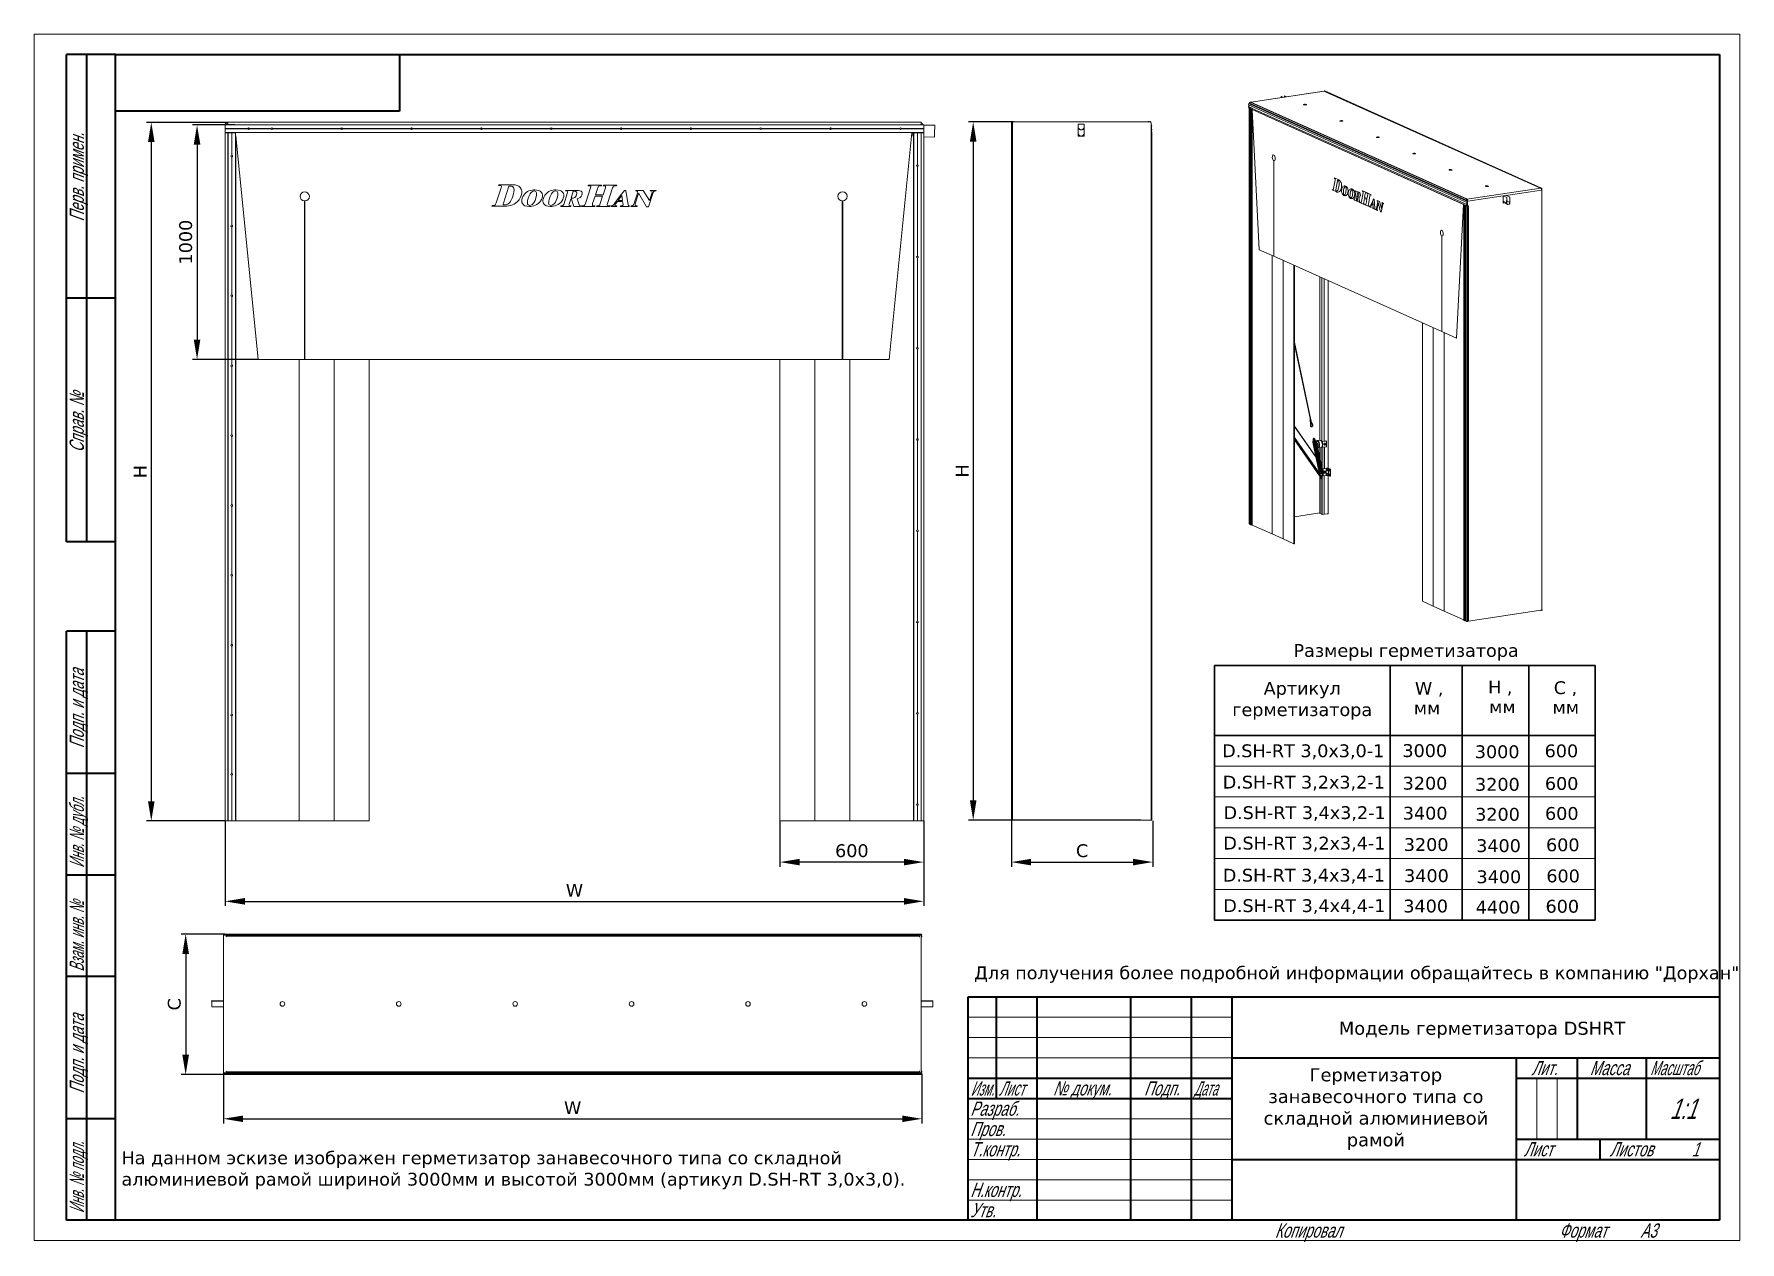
# Paper-space layout 'Лист1' of a CAD drawing. Header units: millimetres. Extents: x 26 to 236, y 19 to 168.
# The model-space entities are those that its viewports show. They can reach past a viewport. Long polylines and large blocks are cut down to what shows.
import ezdxf

# ---------------------------------------------------------------- set-up
doc = ezdxf.new("R2010")
doc.units = ezdxf.units.MM
doc.linetypes.add('K5LT_BASIC', pattern=[0])
doc.linetypes.add('K5LT_THIN', pattern=[0])
doc.layers.add('Системный слой', color=7, linetype='Continuous')
doc.layers.add('Системный слой (1)', color=7, linetype='Continuous', true_color=0x909090)
doc.styles.add('K5_TEXTSTYLE', font='win_eskd.shx', dxfattribs={"width": 0.7, "oblique": 15, "bigfont": 'b_eskd.shx'})
doc.styles.get("Standard").update_dxf_attribs({"font": 'verdana.TTF'})
doc.dimstyles.new('ISO-25', dxfattribs={"dimtxt": 80, "dimasz": 85, "dimexe": 20, "dimexo": 0, "dimgap": 20, "dimtad": 1, "dimtxsty": 'Standard', "dimcen": 2.5, "dimadec": 0, "dimazin": 0, "dimtfac": 1, "dimtmove": 0, "dimatfit": 3, "dimfxl": 1, "dimarcsym": 0})

psp = doc.layouts.new('Лист1')

# ---------------------------------------------------------------- texts
at = {"char_height": 1.6}
for s, insert, width, attachment_point in [('Модель герметизатора DSHRT', (186.33, 46.44), 64.2334, 1), ('Герметизатор занавесочного типа со складной алюминиевой рамой', (190.89, 35.68), 32.5693, 5)]:
    psp.add_mtext(s, dxfattribs=dict(at, insert=insert, width=width, attachment_point=attachment_point))

msp = doc.modelspace()

# ---------------------------------------------------------------- texts
at = {"ltscale": 15}
for s, p in [('W ,', (34483.327, 1352.606)), ('H ,', (34797.744, 1357.822)), ('С ,', (35079.83, 1355.214)), ('мм', (34478.6, 1268.255)), ('мм', (34802.298, 1273.471)), ('мм', (35074.478, 1270.863)), ('3000', (34740.694, 1080.158)), ('600', (35040.661, 1083.837)), ('3200', (34741.673, 940.089)), ('600', (35041.64, 943.769)), ('3200', (34742.278, 811.455)), ('600', (35042.245, 815.134)), ('3400', (34746.527, 676.811)), ('600', (35046.495, 680.49)), ('3400', (34747.863, 543.176)), ('600', (35047.83, 546.855)), ('4400', (34744.51, 412.804)), ('600', (35044.477, 416.483))]:
    msp.add_text(s, height=55, dxfattribs=at).set_placement(p)
at = {"ltscale": 15, "char_height": 55, "attachment_point": 5}
for s, insert, width in [('Размеры герметизатора', (34445.47, 1534.569), 3210.71304), ('Артикул \\Pгерметизатора', (33999.318, 1326.302), 3210.71304), ('D.SH-RT 3,0x3,0-1', (34003.636, 1107.383), 3210.71304), ('3000', (34525.817, 1111.957), 3210.71304), ('D.SH-RT 3,2x3,2-1', (34006.113, 972.727), 3210.71304), ('3200', (34526.796, 971.888), 3210.71304), ('D.SH-RT 3,4x3,2-1', (34009.551, 841.703), 3210.71304), ('3400', (34527.4, 843.254), 3210.71304), ('D.SH-RT 3,2x3,4-1', (34008.759, 710.893), 3210.71304), ('3200', (34531.65, 708.61), 3210.71304), ('D.SH-RT 3,4x3,4-1', (34006.43, 573.099), 3210.71304), ('3400', (34532.985, 574.975), 3210.71304), ('D.SH-RT 3,4x4,4-1', (34008.759, 442.289), 3210.71304), ('3400', (34529.632, 444.603), 3210.71304), ('\\pxql; Для получения более подробной информации обращайтесь в компанию "Дорхан".', (34171.731, 150.527), 3210.71304), ('\\pxql;На данном эскизе изображен герметизатор занавесочного типа со складной алюминиевой рамой шириной 3000мм и высотой 3000мм (артикул D.SH-RT 3,0x3,0).', (30741.955, -689.961), 3628.01422)]:
    msp.add_mtext(s, dxfattribs=dict(at, insert=insert, width=width))

# ---------------------------------------------------------------- blocks, each defined once
blk = doc.blocks.new('A$C725F25C8')
at = {"color": 7, "linetype": 'K5LT_THIN', "lineweight": 9}
for p, q in [((-208.56, -184.58), (-208.56, 112.42)), ((-208.56, 112.42), (211.44, 112.42)), ((211.44, 112.42), (211.44, -184.58)), ((21.44, -129.58), (86.44, -129.58)), ((21.44, -134.58), (86.44, -134.58)), ((21.44, -139.58), (86.44, -139.58)), ((161.41, -159.58), (161.41, -144.58)), ((166.42, -159.58), (166.42, -144.58)), ((21.44, -154.58), (86.44, -154.58)), ((21.44, -159.58), (86.44, -159.58)), ((21.44, -164.58), (86.44, -164.58)), ((21.44, -169.58), (86.44, -169.58)), ((21.44, -174.58), (86.44, -174.58)), ((211.44, -184.58), (-208.56, -184.58))]:
    blk.add_line(p, q, dxfattribs=at)
at = {"color": 5, "linetype": 'K5LT_BASIC', "lineweight": 40}
for p, q in [((-200.56, -12.58), (-200.56, 107.42)), ((-188.56, 107.42), (-200.56, 107.42)), ((-195.56, -12.58), (-195.56, 107.42)), ((-188.56, -179.58), (-188.56, 107.42)), ((-188.56, 107.42), (206.44, 107.42)), ((-118.56, 107.42), (-118.56, 93.42)), ((206.44, 107.42), (206.44, -179.58)), ((-118.56, 93.42), (-188.56, 93.42)), ((-188.56, 47.42), (-200.56, 47.42)), ((-188.56, -12.58), (-200.56, -12.58)), ((-200.56, -179.58), (-200.56, -34.58)), ((-188.56, -34.58), (-200.56, -34.58)), ((-195.56, -179.58), (-195.56, -34.58)), ((-188.56, -69.58), (-200.56, -69.58)), ((-188.56, -94.58), (-200.56, -94.58)), ((-188.56, -119.58), (-200.56, -119.58)), ((21.44, -124.58), (206.44, -124.58)), ((21.44, -179.58), (21.44, -124.58)), ((28.44, -149.58), (28.44, -124.58)), ((38.44, -179.58), (38.44, -124.58)), ((61.44, -179.58), (61.44, -124.58)), ((76.44, -179.58), (76.44, -124.58)), ((86.44, -179.58), (86.44, -124.58)), ((86.44, -139.58), (206.44, -139.58)), ((156.44, -179.58), (156.44, -139.58)), ((171.44, -159.58), (171.44, -139.58)), ((188.44, -159.58), (188.44, -139.58)), ((21.44, -144.58), (86.44, -144.58)), ((156.44, -144.58), (171.44, -144.58)), ((171.44, -144.58), (206.44, -144.58)), ((21.44, -149.58), (86.44, -149.58)), ((-188.56, -154.58), (-200.56, -154.58)), ((156.44, -159.58), (206.44, -159.58)), ((177.02, -164.58), (177.02, -159.58)), ((86.44, -164.58), (156.44, -164.58)), ((156.44, -164.58), (206.44, -164.58)), ((-188.56, -179.58), (-200.56, -179.58)), ((206.44, -179.58), (-188.56, -179.58))]:
    blk.add_line(p, q, dxfattribs=at)
at = {"color": 7, "lineweight": 15, "style": 'K5_TEXTSTYLE', "oblique": 20}
for s, width, p in [('Перв. примен.', 0.7, (-196.31, 66.3)), ('Справ. №', 0.7, (-196.31, 9.44)), ('Подп. и дата', 0.7, (-196.31, -63.37)), ('Инв. № дубл.', 0.6, (-196.31, -92.8)), ('Взам. инв. №', 0.6, (-196.31, -118.37)), ('Подп. и дата', 0.7, (-196.31, -148.37)), ('Инв. № подл.', 0.6, (-196.31, -177.8))]:
    blk.add_text(s, height=3.5, rotation=90, dxfattribs=dict(at, width=width)).set_placement(p)
for s, height, width, p in [('Лит.', 3.5, 0.7, (160.1, -143.84)), ('Масса', 3.5, 0.7, (174.48, -143.84)), ('Масштаб', 3.5, 0.6, (189.33, -143.84)), ('Изм.', 3.5, 0.573102, (22.06, -148.86)), ('Лист', 3.5, 0.616387, (29, -148.86)), ('№ докум.', 3.5, 0.7, (42.27, -148.84)), ('Подп.', 3.5, 0.7, (64.71, -148.84)), ('Дата', 3.5, 0.55, (77, -148.86)), ('Разраб.', 3.5, 0.7, (21.94, -153.84)), ('1:1', 5, 0.7, (194.17, -154.62)), ('Пров.', 3.5, 0.7, (21.94, -158.84)), ('Т.контр.', 3.5, 0.7, (21.94, -163.84)), ('Лист', 3.5, 0.7, (158.22, -163.84)), ('Листов', 3.5, 0.7, (179.36, -163.84)), ('1', 3.5, 0.7, (199.55, -163.86)), ('Н.контр.', 3.5, 0.7, (21.94, -173.84)), ('Утв.', 3.5, 0.7, (21.94, -178.84)), ('Копировал', 3.5, 0.7, (96.94, -183.84)), ('Формат', 3.5, 0.7, (166.94, -183.84))]:
    blk.add_text(s, height=height, dxfattribs=dict(at, width=width)).set_placement(p)
at = {"color": 7, "lineweight": 0, "style": 'K5_TEXTSTYLE', "oblique": 20, "width": 0.7}
blk.add_text('A3', height=3.5, dxfattribs=at).set_placement((186.94, -183.86))
blk = doc.blocks.new('*D42')
at = {"color": 0, "lineweight": -2}
for p, q in [((29385.1, 3810.3), (29035.9, 3810.3)), ((29055.9, 3725.3), (29055.9, 895.3)), ((29373.1, 810.3), (29035.9, 810.3))]:
    blk.add_line(p, q, dxfattribs=at)
at = {"color": 0}
for points in [[(29070.1, 3725.3), (29041.7, 3725.3), (29055.9, 3810.3)], [(29041.7, 895.3), (29070.1, 895.3), (29055.9, 810.3)]]:
    blk.add_solid(points, dxfattribs=at)
at = {"layer": 'Defpoints', "color": 0}
for p in [(29385.1, 3810.3), (29055.9, 810.3), (29373.1, 810.3)]:
    blk.add_point(p, dxfattribs=at)
at = {"color": 0, "ltscale": 100, "insert": (29008.4, 2310.3), "char_height": 55, "attachment_point": 5, "rotation": 90}
blk.add_mtext('H', dxfattribs=at)
blk = doc.blocks.new('*D43')
at = {"color": 0, "lineweight": -2}
for p, q in [((29373.2, 810.3), (29373.2, 445.2)), ((32373.9, 810.3), (32373.9, 445.2)), ((29458.2, 465.2), (32288.9, 465.2))]:
    blk.add_line(p, q, dxfattribs=at)
at = {"color": 0}
for points in [[(29458.2, 479.4), (29458.2, 451), (29373.2, 465.2)], [(32288.9, 451), (32288.9, 479.4), (32373.9, 465.2)]]:
    blk.add_solid(points, dxfattribs=at)
at = {"layer": 'Defpoints', "color": 0}
for p in [(29373.2, 810.3), (32373.9, 810.3), (32373.9, 465.2)]:
    blk.add_point(p, dxfattribs=at)
at = {"color": 0, "ltscale": 100, "insert": (30873.6, 512.7), "char_height": 55, "attachment_point": 5}
blk.add_mtext('W', dxfattribs=at)
blk = doc.blocks.new('*D44')
at = {"color": 0, "lineweight": -2}
for p, q in [((31756.1, 810.3), (31756.1, 613.7)), ((32373.9, 810.3), (32373.9, 613.7)), ((32288.9, 633.7), (31841.1, 633.7))]:
    blk.add_line(p, q, dxfattribs=at)
at = {"color": 0}
for points in [[(31841.1, 647.8), (31841.1, 619.5), (31756.1, 633.7)], [(32288.9, 619.5), (32288.9, 647.8), (32373.9, 633.7)]]:
    blk.add_solid(points, dxfattribs=at)
at = {"layer": 'Defpoints', "color": 0}
for p in [(31756.1, 810.3), (32373.9, 810.3), (31756.1, 633.7)]:
    blk.add_point(p, dxfattribs=at)
at = {"color": 0, "ltscale": 100, "insert": (32065, 682.3), "char_height": 55, "attachment_point": 5}
blk.add_mtext('600', dxfattribs=at)
blk = doc.blocks.new('*D45')
at = {"color": 0, "lineweight": -2}
for p, q in [((29415.4, 3799.5), (29232.6, 3799.5)), ((29252.6, 3714.5), (29252.6, 2877.5)), ((29515.1, 2792.5), (29232.6, 2792.5))]:
    blk.add_line(p, q, dxfattribs=at)
at = {"color": 0}
for points in [[(29266.8, 3714.5), (29238.4, 3714.5), (29252.6, 3799.5)], [(29238.4, 2877.5), (29266.8, 2877.5), (29252.6, 2792.5)]]:
    blk.add_solid(points, dxfattribs=at)
at = {"layer": 'Defpoints', "color": 0}
for p in [(29415.4, 3799.5), (29252.6, 2792.5), (29515.1, 2792.5)]:
    blk.add_point(p, dxfattribs=at)
at = {"color": 0, "ltscale": 100, "insert": (29203.9, 3296), "char_height": 55, "attachment_point": 5, "rotation": 90}
blk.add_mtext('1000', dxfattribs=at)
blk = doc.blocks.new('*D46')
at = {"color": 0, "lineweight": -2}
for p, q in [((32757.1, 3812.6), (32566.2, 3812.6)), ((32586.2, 3727.6), (32586.2, 899.1)), ((33306.1, 814.1), (32566.2, 814.1))]:
    blk.add_line(p, q, dxfattribs=at)
at = {"color": 0}
for points in [[(32600.3, 3727.6), (32572, 3727.6), (32586.2, 3812.6)], [(32572, 899.1), (32600.3, 899.1), (32586.2, 814.1)]]:
    blk.add_solid(points, dxfattribs=at)
at = {"layer": 'Defpoints', "color": 0}
for p in [(32757.1, 3812.6), (32586.2, 814.1), (33306.1, 814.1)]:
    blk.add_point(p, dxfattribs=at)
at = {"color": 0, "ltscale": 100, "insert": (32538.7, 2313.3), "char_height": 55, "attachment_point": 5, "rotation": 90}
blk.add_mtext('H', dxfattribs=at)
blk = doc.blocks.new('*D47')
at = {"color": 0, "lineweight": -2}
for p, q in [((29365.5, -268.5), (29365.5, -488.6)), ((32366.2, -278.8), (32366.2, -488.6)), ((29450.5, -468.6), (32281.2, -468.6))]:
    blk.add_line(p, q, dxfattribs=at)
at = {"color": 0}
for points in [[(29450.5, -454.5), (29450.5, -482.8), (29365.5, -468.6)], [(32281.2, -482.8), (32281.2, -454.5), (32366.2, -468.6)]]:
    blk.add_solid(points, dxfattribs=at)
at = {"layer": 'Defpoints', "color": 0}
for p in [(29365.5, -268.5), (32366.2, -278.8), (32366.2, -468.6)]:
    blk.add_point(p, dxfattribs=at)
at = {"color": 0, "ltscale": 100, "insert": (30865.8, -421.1), "char_height": 55, "attachment_point": 5}
blk.add_mtext('W', dxfattribs=at)
blk = doc.blocks.new('*D48')
at = {"color": 0, "lineweight": -2}
for p, q in [((29372.4, 324.5), (29183.7, 324.5)), ((29203.7, 239.5), (29203.7, -193.8)), ((29366.2, -278.8), (29183.7, -278.8))]:
    blk.add_line(p, q, dxfattribs=at)
at = {"color": 0}
for points in [[(29217.9, 239.5), (29189.5, 239.5), (29203.7, 324.5)], [(29189.5, -193.8), (29217.9, -193.8), (29203.7, -278.8)]]:
    blk.add_solid(points, dxfattribs=at)
at = {"layer": 'Defpoints', "color": 0}
for p in [(29372.4, 324.5), (29203.7, -278.8), (29366.2, -278.8)]:
    blk.add_point(p, dxfattribs=at)
at = {"color": 0, "ltscale": 100, "insert": (29155.2, 22.9), "char_height": 55, "attachment_point": 5, "rotation": 90}
blk.add_mtext('C', dxfattribs=at)
blk = doc.blocks.new('*D49')
at = {"color": 0, "lineweight": -2}
for p, q in [((32750.1, 814.1), (32750.1, 613.7)), ((33357.9, 810.3), (33357.9, 613.7)), ((32835.1, 633.7), (33272.9, 633.7))]:
    blk.add_line(p, q, dxfattribs=at)
at = {"color": 0}
for points in [[(32835.1, 647.8), (32835.1, 619.5), (32750.1, 633.7)], [(33272.9, 647.8), (33272.9, 619.5), (33357.9, 633.7)]]:
    blk.add_solid(points, dxfattribs=at)
at = {"layer": 'Defpoints', "color": 0}
for p in [(32750.1, 814.1), (33357.9, 810.3), (33357.9, 633.7)]:
    blk.add_point(p, dxfattribs=at)
at = {"color": 0, "insert": (33054, 682.2), "char_height": 55, "attachment_point": 5}
blk.add_mtext('C', dxfattribs=at)

# ---------------------------------------------------------------- dimensions: what is measured, and where the dimension line sits
for base, p1, p2, text, override, picture, middle in [((29055.902, 810.348), (29385.132, 3810.344), (29373.098, 810.348), 'H', {"dimtxt": 55}, '*D42', (29008.402, 2310.346)), ((32586.171, 814.074), (32757.078, 3812.573), (33306.08, 814.074), 'H', {"dimtxt": 55}, '*D46', (32538.671, 2313.323)), ((29252.59, 2792.548), (29415.381, 3799.548), (29515.132, 2792.548), '1000', {"dimtxt": 55, "dimlfac": 1, "dimtxsty": 'Standard', "dimsah": 1, "dimtolj": 0}, '*D45', (29203.935, 3296.048)), ((29203.697, -278.823), (29372.381, 324.525), (29366.181, -278.823), 'C', {"dimtxt": 55}, '*D48', (29155.207, 22.851))]:
    dim = msp.add_linear_dim(base=base, p1=p1, p2=p2, angle=90, text=text, dimstyle='ISO-25', override=override)
    dim.commit()
    dim.dimension.update_dxf_attribs({"geometry": picture, "text_midpoint": middle})
for base, p1, p2, text, picture, middle in [((32373.928, 465.2), (29373.232, 810.348), (32373.928, 810.348), 'W', '*D43', (30873.58, 512.7)), ((31756.132, 633.661), (32373.928, 810.348), (31756.132, 810.348), '600', '*D44', (32065.03, 682.316)), ((33357.928, 633.661), (32750.08, 814.073), (33357.928, 810.348), 'C', '*D49', (33054.004, 682.158)), ((32366.181, -468.649), (29365.481, -268.475), (32366.181, -278.823), 'W', '*D47', (30865.831, -421.149))]:
    dim = msp.add_linear_dim(base=base, p1=p1, p2=p2, text=text, dimstyle='ISO-25', override={"dimtxt": 55})
    dim.commit()
    dim.dimension.update_dxf_attribs({"geometry": picture, "text_midpoint": middle})

# ---------------------------------------------------------------- linework, layer by layer
at = {"lineweight": 30, "ltscale": 15}
for p, q in [((33621.995, 1477.275), (35258.258, 1477.275)), ((33621.995, 1477.275), (33621.995, 384.136)), ((34377.582, 1477.275), (34377.582, 384.136)), ((34686.334, 1477.275), (34686.334, 384.136)), ((34972.296, 1477.275), (34972.296, 384.136)), ((35258.258, 1477.275), (35258.258, 384.136)), ((33621.995, 1177.936), (35258.258, 1177.936)), ((33621.995, 384.136), (35258.258, 384.136))]:
    msp.add_line(p, q, dxfattribs=at)
at = {"lineweight": 9, "ltscale": 15}
for p, q in [((33621.995, 1045.636), (35258.258, 1045.636)), ((33621.995, 913.336), (35258.258, 913.336)), ((33621.995, 781.036), (35258.258, 781.036)), ((33621.995, 648.736), (35258.258, 648.736)), ((33621.995, 516.436), (35258.258, 516.436))]:
    msp.add_line(p, q, dxfattribs=at)
at = {"layer": 'Системный слой', "color": 5, "linetype": 'K5LT_BASIC', "lineweight": 20, "true_color": 0x0000ff}
for p, q in [((32362.732, 3810.347), (29385.132, 3810.347)), ((32362.732, 3810.347), (29385.132, 3810.347)), ((29385.132, 3810.344), (29385.132, 3810.347)), ((32362.932, 3810.344), (29385.132, 3810.344)), ((29385.132, 3810.21), (29385.132, 3810.344)), ((32362.932, 3810.344), (29385.132, 3810.344)), ((29385.132, 3804.148), (29385.132, 3810.21)), ((32362.732, 3810.344), (32362.732, 3810.347)), ((32362.932, 3810.21), (32362.932, 3810.344)), ((32362.932, 3804.148), (32362.932, 3810.21)), ((32754.578, 3810.073), (32754.578, 3808.005)), ((32929.526, 3812.573), (32757.078, 3812.573)), ((32759.898, 3810.51), (32759.898, 3810.391)), ((33095.746, 3812.573), (32929.526, 3812.573)), ((33345.608, 3812.574), (33095.746, 3812.573)), ((29373.232, 3798.352), (29373.232, 810.352)), ((32373.932, 3799.548), (29373.932, 3799.548)), ((29373.932, 3799.184), (29373.932, 3799.548)), ((29373.932, 3790.637), (29373.932, 3799.184)), ((29373.932, 3790.034), (29373.932, 3790.637)), ((29373.932, 3789.748), (29373.932, 3790.034)), ((29373.932, 3789.561), (29373.932, 3789.748)), ((29373.932, 3783.498), (29373.932, 3789.561)), ((29373.932, 3783.198), (29373.932, 3783.498)), ((29470.445, 3783.498), (29373.932, 3783.498)), ((29470.432, 3783.198), (29373.932, 3783.198)), ((29373.932, 3782.898), (29373.932, 3783.198)), ((29373.932, 3776.836), (29373.932, 3782.898)), ((29470.445, 3782.898), (29373.932, 3782.898)), ((29373.932, 3776.649), (29373.932, 3776.836)), ((29373.932, 3776.341), (29373.932, 3776.649)), ((29373.932, 3775.803), (29373.932, 3776.341)), ((29373.932, 3767.061), (29373.932, 3775.803)), ((29373.932, 3765.548), (29373.932, 3767.061)), ((32373.932, 3767.061), (29373.932, 3767.061)), ((29417.832, 3765.548), (29373.932, 3765.548)), ((29373.936, 810.348), (29373.936, 3765.148)), ((29374.07, 3765.148), (29373.936, 3765.148)), ((29380.132, 3765.148), (29374.07, 3765.148)), ((29378.232, 3765.148), (29378.232, 3765.548)), ((29384.232, 3765.148), (29380.132, 3765.148)), ((29385.132, 3808.852), (29383.732, 3808.852)), ((29385.132, 3803.852), (29383.732, 3803.852)), ((29385.132, 3803.851), (29383.732, 3803.851)), ((29384.732, 3765.148), (29384.232, 3765.148)), ((29384.732, 3765.148), (29384.732, 810.348)), ((29385.532, 3765.148), (29384.732, 3765.148)), ((29385.132, 3800.048), (29385.132, 3804.148)), ((29385.132, 3799.548), (29385.132, 3800.048)), ((32362.932, 3799.548), (29385.132, 3799.548)), ((29385.132, 3765.148), (29385.132, 3765.548)), ((29385.896, 3765.148), (29385.532, 3765.148)), ((29385.532, 3765.148), (29385.532, 810.348)), ((29394.443, 3765.148), (29385.896, 3765.148)), ((29391.732, 3765.348), (29391.732, 3765.148)), ((29392.212, 3765.148), (29391.732, 3765.348)), ((29395.046, 3765.148), (29394.443, 3765.148)), ((29395.332, 3765.148), (29395.046, 3765.148)), ((29395.519, 3765.148), (29395.332, 3765.148)), ((29401.582, 3765.148), (29395.519, 3765.148)), ((29401.582, 3765.148), (29401.582, 3668.635)), ((29401.882, 3765.148), (29401.582, 3765.148)), ((29401.882, 3765.148), (29401.882, 3668.648)), ((29402.182, 3765.148), (29401.882, 3765.148)), ((29402.182, 3765.148), (29402.182, 3668.635)), ((29408.244, 3765.148), (29402.182, 3765.148)), ((29408.431, 3765.148), (29408.244, 3765.148)), ((29408.739, 3765.148), (29408.431, 3765.148)), ((29409.277, 3765.148), (29408.739, 3765.148)), ((29418.019, 3765.148), (29409.277, 3765.148)), ((29417.872, 3765.148), (29417.832, 3765.548)), ((29418.019, 3765.148), (29418.019, 810.348)), ((29515.132, 2792.548), (29419.132, 3752.548)), ((29419.532, 810.348), (29419.532, 3748.548)), ((29570.445, 3783.498), (29477.419, 3783.498)), ((29570.445, 3782.898), (29477.419, 3782.898)), ((29570.432, 3783.198), (29477.432, 3783.198)), ((29870.445, 3783.498), (29577.419, 3783.498)), ((29870.445, 3782.898), (29577.419, 3782.898)), ((29870.432, 3783.198), (29577.432, 3783.198)), ((30170.445, 3783.498), (29877.419, 3783.498)), ((30170.445, 3782.898), (29877.419, 3782.898)), ((30170.432, 3783.198), (29877.432, 3783.198)), ((30470.445, 3783.498), (30177.419, 3783.498)), ((30470.445, 3782.898), (30177.419, 3782.898)), ((30470.432, 3783.198), (30177.432, 3783.198)), ((30770.445, 3783.498), (30477.419, 3783.498)), ((30770.445, 3782.898), (30477.419, 3782.898)), ((30770.432, 3783.198), (30477.432, 3783.198)), ((31070.445, 3783.498), (30777.419, 3783.498)), ((31070.445, 3782.898), (30777.419, 3782.898)), ((31070.432, 3783.198), (30777.432, 3783.198)), ((31370.445, 3783.498), (31077.419, 3783.498)), ((31370.445, 3782.898), (31077.419, 3782.898)), ((31370.432, 3783.198), (31077.432, 3783.198)), ((31670.445, 3783.498), (31377.419, 3783.498)), ((31670.445, 3782.898), (31377.419, 3782.898)), ((31670.432, 3783.198), (31377.432, 3783.198)), ((31970.445, 3783.498), (31677.419, 3783.498)), ((31970.445, 3782.898), (31677.419, 3782.898)), ((31970.432, 3783.198), (31677.432, 3783.198)), ((32270.445, 3783.498), (31977.419, 3783.498)), ((32270.445, 3782.898), (31977.419, 3782.898)), ((32270.432, 3783.198), (31977.432, 3783.198)), ((32322.432, 3765.548), (32225.132, 2792.548)), ((32373.932, 3783.498), (32277.419, 3783.498)), ((32373.932, 3782.898), (32277.419, 3782.898)), ((32373.932, 3783.198), (32277.432, 3783.198)), ((32320.946, 3750.687), (32329.132, 3754.098)), ((32322.392, 3765.148), (32322.732, 3765.148)), ((32355.653, 3765.148), (32322.392, 3765.148)), ((32355.653, 3765.148), (32322.392, 3765.148)), ((32355.653, 3765.148), (32322.392, 3765.148)), ((32373.932, 3765.548), (32322.432, 3765.548)), ((32322.732, 3765.148), (32322.732, 3759.148)), ((32322.732, 3759.148), (32328.732, 3759.148)), ((32328.732, 3753.931), (32328.732, 3765.148)), ((32328.732, 3765.148), (32329.132, 3765.148)), ((32328.732, 3753.931), (32328.732, 3765.148)), ((32328.732, 3759.148), (32328.732, 3753.931)), ((32329.132, 3765.148), (32330.645, 3765.148)), ((32329.132, 810.348), (32329.132, 3765.148)), ((32330.645, 3765.148), (32339.387, 3765.148)), ((32330.645, 810.348), (32330.645, 3765.148)), ((32339.387, 3765.148), (32339.925, 3765.148)), ((32339.925, 3765.148), (32340.232, 3765.148)), ((32340.232, 3765.148), (32340.419, 3765.148)), ((32340.419, 3765.148), (32346.482, 3765.148)), ((32346.482, 3765.148), (32346.782, 3765.148)), ((32346.482, 3627.835), (32346.482, 3765.148)), ((32346.782, 3627.848), (32346.782, 3765.148)), ((32346.782, 3765.148), (32347.082, 3765.148)), ((32347.082, 3627.835), (32347.082, 3765.148)), ((32347.082, 3765.148), (32353.144, 3765.148)), ((32353.144, 3765.148), (32353.331, 3765.148)), ((32353.331, 3765.148), (32353.618, 3765.148)), ((32353.618, 3765.148), (32354.221, 3765.148)), ((32354.221, 3765.148), (32362.768, 3765.148)), ((32355.652, 3765.148), (32356.132, 3765.348)), ((32356.132, 3765.348), (32356.132, 3765.148)), ((32362.932, 3765.148), (32356.132, 3765.148)), ((32362.932, 3765.148), (32356.132, 3765.148)), ((32362.932, 3765.148), (32356.132, 3765.148)), ((32362.768, 3765.148), (32363.132, 3765.148)), ((32362.932, 3800.048), (32362.932, 3804.148)), ((32362.932, 3799.548), (32362.932, 3800.048)), ((32362.932, 3765.148), (32362.932, 3765.548)), ((32363.132, 3765.148), (32363.632, 3765.148)), ((32363.132, 810.348), (32363.132, 3765.148)), ((32363.132, 810.348), (32363.132, 3765.148)), ((32363.632, 3765.148), (32367.732, 3765.148)), ((32365.232, 3765.548), (32365.232, 3765.148)), ((32367.732, 3765.148), (32373.794, 3765.148)), ((32370.232, 3765.148), (32370.232, 3765.548)), ((32373.794, 3765.148), (32373.928, 3765.148)), ((32373.928, 810.348), (32373.928, 3765.148)), ((32420.007, 3746.853), (32373.928, 3747.65)), ((32373.932, 3799.184), (32373.932, 3799.548)), ((32373.932, 3790.637), (32373.932, 3799.184)), ((32373.932, 3798.351), (32420.897, 3798.351)), ((32373.932, 3790.034), (32373.932, 3790.637)), ((32373.932, 3789.748), (32373.932, 3790.034)), ((32373.932, 3789.561), (32373.932, 3789.748)), ((32373.932, 3783.498), (32373.932, 3789.561)), ((32373.932, 3783.198), (32373.932, 3783.498)), ((32373.932, 3782.898), (32373.932, 3783.198)), ((32373.932, 3776.836), (32373.932, 3782.898)), ((32373.932, 3776.649), (32373.932, 3776.836)), ((32373.932, 3776.341), (32373.932, 3776.649)), ((32373.932, 3775.803), (32373.932, 3776.341)), ((32373.932, 3767.061), (32373.932, 3775.803)), ((32373.932, 3765.548), (32373.932, 3767.061)), ((32420.007, 3746.853), (32420.232, 3759.851)), ((32420.016, 3747.353), (32420.232, 3759.851)), ((32420.232, 3759.851), (32420.897, 3798.351)), ((32750.078, 3807.873), (32750.078, 3765.073)), ((32750.078, 3765.073), (32750.08, 814.073)), ((32754.578, 3803.543), (32754.578, 3808.005)), ((32754.578, 3803.543), (32754.578, 814.073)), ((32754.578, 3773.007), (32754.578, 3798.739)), ((32754.578, 3764.073), (32754.578, 3768.739)), ((33037.057, 3803.073), (33063.057, 3803.073)), ((33037.057, 3803.073), (33037.057, 3802.08)), ((33037.057, 3763.58), (33037.057, 3802.08)), ((33037.557, 3802.08), (33037.057, 3802.08)), ((33037.057, 3763.58), (33037.057, 3751.073)), ((33037.057, 3751.073), (33046.517, 3751.073)), ((33037.557, 3802.08), (33037.557, 3803.073)), ((33037.557, 3802.08), (33037.557, 3763.58)), ((33053.597, 3751.073), (33063.057, 3751.073)), ((33062.557, 3802.08), (33062.557, 3803.073)), ((33062.557, 3802.08), (33062.557, 3763.58)), ((33062.557, 3802.08), (33063.057, 3802.08)), ((33062.557, 3763.58), (33063.057, 3763.58)), ((33063.057, 3803.073), (33063.057, 3802.08)), ((33063.057, 3802.08), (33063.057, 3763.58)), ((33063.057, 3751.073), (33063.057, 3763.58)), ((33353.428, 3769.07), (33350.428, 3769.07)), ((33350.478, 3803.269), (33350.478, 3807.87)), ((33350.478, 3803.269), (33350.48, 814.07)), ((33350.933, 3802.906), (33353.354, 3794.359)), ((33350.933, 3802.906), (33353.354, 3794.359)), ((33352.178, 3787.22), (33351.878, 3786.92)), ((33352.178, 3787.22), (33351.878, 3786.92)), ((33351.878, 3786.92), (33352.178, 3786.62)), ((33351.878, 3786.92), (33352.178, 3786.62)), ((33353.428, 3780.12), (33352.162, 3770.783)), ((33353.422, 3779.525), (33352.162, 3770.783)), ((33352.178, 3793.283), (33352.178, 3787.22)), ((33352.178, 3793.283), (33352.178, 3787.22)), ((33352.178, 3786.62), (33352.178, 3780.558)), ((33352.178, 3786.62), (33352.178, 3780.558)), ((33352.178, 3780.558), (33353.428, 3780.12)), ((33353.052, 3793.756), (33352.307, 3793.47)), ((33353.052, 3793.756), (33352.307, 3793.47)), ((33352.307, 3780.371), (33353.106, 3780.063)), ((33353.428, 814.07), (33353.428, 3769.07)), ((29401.582, 3661.661), (29401.582, 3368.635)), ((29401.882, 3661.648), (29401.882, 3368.648)), ((29402.182, 3661.661), (29402.182, 3368.635)), ((32346.482, 3235.835), (32346.482, 3620.861)), ((32346.782, 3235.848), (32346.782, 3620.848)), ((32347.082, 3235.835), (32347.082, 3620.861)), ((30558.72, 3529.628), (30537.428, 3464.012)), ((30548.51, 3542.241), (30547.579, 3539.193)), ((30608.405, 3542.241), (30548.51, 3542.241)), ((30590.777, 3532.616), (30568.269, 3463.412)), ((30591.978, 3536.858), (30590.777, 3532.616)), ((30597.354, 3536.858), (30591.978, 3536.858)), ((30836.289, 3518.217), (30835.674, 3516.137)), ((30883.617, 3518.217), (30836.289, 3518.217)), ((30942.476, 3528.435), (30920.554, 3461.625)), ((30933.137, 3540.995), (30932.281, 3538.022)), ((30932.281, 3538.022), (30935.554, 3538.022)), ((30990.374, 3540.995), (30933.137, 3540.995)), ((30963.993, 3499.343), (30973.332, 3528.435)), ((30986.515, 3538.022), (30989.518, 3538.022)), ((30989.518, 3538.022), (30990.374, 3540.995)), ((31006.26, 3528.435), (30996.726, 3499.343)), ((30997.867, 3540.995), (30996.981, 3538.022)), ((31055.405, 3540.995), (30997.867, 3540.995)), ((31015.555, 3461.625), (31037.146, 3528.435)), ((31050.645, 3538.022), (31054.234, 3538.022)), ((31054.234, 3538.022), (31055.405, 3540.995)), ((31087.897, 3518.217), (31070.195, 3494.275)), ((31094.789, 3518.217), (31087.897, 3518.217)), ((31104.985, 3456.527), (31094.789, 3518.217)), ((31137.733, 3518.217), (31137.192, 3515.852)), ((31169.249, 3518.217), (31137.733, 3518.217)), ((31195.301, 3474.778), (31169.249, 3518.217)), ((31199.159, 3518.217), (31198.319, 3515.852)), ((31224.64, 3518.217), (31199.159, 3518.217)), ((31223.754, 3515.852), (31224.64, 3518.217)), ((33353.373, 3565.554), (33353.375, 814.07)), ((33353.427, 3565.568), (33353.428, 814.07)), ((29714.132, 3472.573), (29714.132, 2792.548)), ((29716.132, 2792.548), (29716.132, 3472.573)), ((30519.44, 3452.909), (30518.509, 3449.921)), ((30518.509, 3449.921), (30576.378, 3449.921)), ((30815.028, 3451.407), (30814.382, 3449.012)), ((30814.382, 3449.012), (30857.821, 3449.012)), ((30817.746, 3451.407), (30815.028, 3451.407)), ((30843.782, 3508.96), (30827.28, 3458.036)), ((30850.929, 3459.493), (30857.821, 3480.469)), ((30857.821, 3480.469), (30860.524, 3480.469)), ((30857.821, 3449.012), (30858.737, 3451.407)), ((30868.617, 3514.088), (30859.067, 3484.681)), ((30859.067, 3484.681), (30863.857, 3484.681)), ((30860.524, 3480.469), (30871.259, 3449.012)), ((30874.277, 3514.088), (30868.617, 3514.088)), ((30871.259, 3449.012), (30899.503, 3449.012)), ((30893.181, 3456.242), (30885.148, 3481.978)), ((30899.503, 3449.012), (30900.088, 3451.407)), ((30904.383, 3452), (30903.182, 3449.012)), ((30903.182, 3449.012), (30960.464, 3449.012)), ((30951.755, 3461.625), (30961.951, 3493.052)), ((30960.464, 3449.012), (30961.35, 3452)), ((30961.951, 3493.052), (30994.594, 3493.052)), ((30996.726, 3499.343), (30963.993, 3499.343)), ((30969.128, 3452), (30967.942, 3449.012)), ((30967.942, 3449.012), (31025.45, 3449.012)), ((30994.594, 3493.052), (30984.413, 3461.625)), ((31026.366, 3452), (31023.062, 3452)), ((31025.45, 3449.012), (31026.366, 3452)), ((31031.846, 3451.114), (31031.26, 3449.012)), ((31031.26, 3449.012), (31054.939, 3449.012)), ((31070.195, 3494.275), (31046.246, 3461.625)), ((31050.134, 3460.116), (31057.927, 3470.589)), ((31054.939, 3449.012), (31055.825, 3451.114)), ((31057.927, 3470.589), (31080.135, 3470.589)), ((31070.195, 3487.391), (31060.915, 3474.778)), ((31060.915, 3474.778), (31079.504, 3474.778)), ((31076.486, 3495.439), (31070.195, 3487.391)), ((31071.051, 3451.114), (31070.48, 3449.012)), ((31070.48, 3449.012), (31109.159, 3449.012)), ((31079.504, 3474.778), (31076.486, 3495.439)), ((31080.135, 3470.589), (31082.192, 3459.208)), ((31109.159, 3449.012), (31109.729, 3451.114)), ((31116.501, 3451.114), (31115.871, 3449.012)), ((31115.871, 3449.012), (31142.252, 3449.012)), ((31145.871, 3510.469), (31129.084, 3459.208)), ((31134.775, 3459.831), (31149.174, 3504.463)), ((31142.252, 3449.012), (31142.838, 3451.114)), ((31144.339, 3512.842), (31145.871, 3510.469)), ((31149.174, 3504.463), (31149.444, 3504.463)), ((31149.444, 3504.463), (31183.619, 3447.819)), ((31183.619, 3447.819), (31192.298, 3447.819)), ((31192.298, 3447.819), (31212.072, 3508.622)), ((31195.616, 3474.778), (31195.301, 3474.778)), ((31206.652, 3508.96), (31195.616, 3474.778)), ((32024.132, 3472.573), (32024.132, 2792.548)), ((32026.132, 2792.548), (32026.132, 3472.573)), ((29401.582, 3361.661), (29401.582, 3068.635)), ((29401.882, 3361.648), (29401.882, 3068.648)), ((29402.182, 3361.661), (29402.182, 3068.635)), ((32346.482, 2843.835), (32346.482, 3228.861)), ((32346.782, 2843.848), (32346.782, 3228.848)), ((32347.082, 2843.835), (32347.082, 3228.861)), ((29401.582, 3061.661), (29401.582, 2768.635)), ((29401.882, 3061.648), (29401.882, 2768.648)), ((29402.182, 3061.661), (29402.182, 2768.635)), ((29714.132, 2792.548), (29515.132, 2792.548)), ((29691.732, 2792.548), (29691.732, 810.348)), ((32024.132, 2792.548), (29716.132, 2792.548)), ((29841.732, 810.348), (29841.732, 2792.548)), ((29991.732, 810.348), (29991.732, 2792.548)), ((31756.132, 810.348), (31756.132, 2792.548)), ((31906.132, 810.348), (31906.132, 2792.548)), ((32225.132, 2792.548), (32026.132, 2792.548)), ((32056.132, 2792.548), (32056.132, 810.348)), ((32346.482, 2451.835), (32346.482, 2836.861)), ((32346.782, 2451.848), (32346.782, 2836.848)), ((32347.082, 2451.835), (32347.082, 2836.861)), ((29401.582, 2761.661), (29401.582, 2468.635)), ((29401.882, 2761.648), (29401.882, 2468.648)), ((29402.182, 2761.661), (29402.182, 2468.635)), ((29401.582, 2461.661), (29401.582, 2168.635)), ((29401.882, 2461.648), (29401.882, 2168.648)), ((29402.182, 2461.661), (29402.182, 2168.635)), ((32346.482, 2059.835), (32346.482, 2444.861)), ((32346.782, 2059.848), (32346.782, 2444.848)), ((32347.082, 2059.835), (32347.082, 2444.861)), ((29401.582, 2161.661), (29401.582, 1868.635)), ((29401.882, 2161.648), (29401.882, 1868.648)), ((29402.182, 2161.661), (29402.182, 1868.635)), ((32346.482, 1667.835), (32346.482, 2052.861)), ((32346.782, 1667.848), (32346.782, 2052.848)), ((32347.082, 1667.835), (32347.082, 2052.861)), ((29401.582, 1861.661), (29401.582, 1568.635)), ((29401.882, 1861.648), (29401.882, 1568.648)), ((29402.182, 1861.661), (29402.182, 1568.635)), ((32346.482, 1275.835), (32346.482, 1660.861)), ((32346.782, 1275.848), (32346.782, 1660.848)), ((32347.082, 1275.835), (32347.082, 1660.861)), ((29401.582, 1561.661), (29401.582, 1268.635)), ((29401.882, 1561.648), (29401.882, 1268.648)), ((29402.182, 1561.661), (29402.182, 1268.635)), ((29401.582, 1261.661), (29401.582, 1013.835)), ((29401.882, 1261.648), (29401.882, 1013.848)), ((29402.182, 1261.661), (29402.182, 1013.835)), ((32346.482, 883.835), (32346.482, 1268.861)), ((32346.782, 883.848), (32346.782, 1268.848)), ((32347.082, 883.835), (32347.082, 1268.861)), ((32750.08, 1089.073), (32750.08, 1139.073)), ((29401.582, 1006.861), (29401.582, 810.348)), ((29401.882, 1006.848), (29401.882, 810.348)), ((29402.182, 1006.861), (29402.182, 810.348)), ((29373.232, 810.352), (29373.232, 810.351)), ((29373.936, 810.352), (29373.232, 810.352)), ((29373.232, 810.351), (29373.936, 810.351)), ((29373.732, 810.351), (29373.732, 810.352)), ((29373.732, 810.352), (29373.936, 810.352)), ((29373.936, 810.352), (29373.732, 810.352)), ((29373.732, 810.352), (29373.936, 810.352)), ((29373.936, 810.351), (29373.732, 810.351)), ((29373.936, 810.351), (29373.732, 810.351)), ((29373.732, 810.351), (29373.936, 810.351)), ((29373.832, 810.352), (29373.936, 810.352)), ((29373.832, 810.352), (29373.832, 810.351)), ((29373.936, 810.352), (29373.832, 810.352)), ((29373.832, 810.351), (29373.936, 810.351)), ((29373.936, 810.351), (29373.832, 810.351)), ((29373.936, 810.348), (29373.936, 810.351)), ((29374.07, 810.348), (29373.936, 810.348)), ((29373.936, 810.348), (29375.802, 810.348)), ((29375.802, 810.348), (29373.936, 810.348)), ((29373.936, 810.348), (29374.07, 810.348)), ((29374.07, 810.348), (29383.632, 810.348)), ((29380.132, 810.348), (29374.07, 810.348)), ((29375.802, 810.348), (29385.132, 810.348)), ((29385.132, 810.348), (29375.802, 810.348)), ((29384.232, 810.348), (29380.132, 810.348)), ((29383.632, 810.348), (29385.132, 810.348)), ((29384.732, 810.348), (29384.232, 810.348)), ((29386.932, 810.348), (29384.732, 810.348)), ((29385.132, 810.348), (29385.432, 810.348)), ((29385.132, 810.348), (29386.132, 810.348)), ((29385.432, 810.348), (29385.132, 810.348)), ((29385.532, 810.348), (29385.732, 810.348)), ((29385.896, 810.348), (29385.532, 810.348)), ((29385.732, 810.348), (29388.232, 810.348)), ((29394.443, 810.348), (29385.896, 810.348)), ((29386.132, 810.348), (29388.132, 810.348)), ((29386.732, 810.348), (29387.232, 810.348)), ((29390.732, 810.348), (29386.732, 810.348)), ((29387.432, 810.348), (29386.932, 810.348)), ((29387.232, 810.348), (29387.432, 810.348)), ((29387.532, 810.348), (29387.732, 810.348)), ((29387.732, 810.348), (29387.532, 810.348)), ((29387.732, 810.348), (29390.532, 810.348)), ((29388.232, 810.348), (29387.732, 810.348)), ((29388.132, 810.348), (29389.132, 810.348)), ((29389.132, 810.348), (29390.132, 810.348)), ((29390.532, 810.348), (29390.032, 810.348)), ((29390.032, 810.348), (29390.232, 810.348)), ((29390.532, 810.348), (29390.032, 810.348)), ((29390.032, 810.348), (29392.532, 810.348)), ((29390.132, 810.348), (29414.132, 810.348)), ((29390.232, 810.348), (29390.732, 810.348)), ((29391.232, 810.348), (29390.532, 810.348)), ((29390.732, 810.348), (29390.532, 810.348)), ((29390.532, 810.348), (29390.732, 810.348)), ((29391.732, 810.348), (29391.232, 810.348)), ((29391.732, 810.348), (29691.732, 810.348)), ((29391.732, 810.348), (29691.732, 810.348)), ((29391.932, 810.348), (29391.732, 810.348)), ((29397.232, 810.348), (29391.932, 810.348)), ((29392.532, 810.348), (29396.632, 810.348)), ((29395.046, 810.348), (29394.443, 810.348)), ((29395.332, 810.348), (29395.046, 810.348)), ((29395.519, 810.348), (29395.332, 810.348)), ((29401.582, 810.348), (29395.519, 810.348)), ((29396.632, 810.348), (29397.632, 810.348)), ((29398.232, 810.348), (29397.232, 810.348)), ((29397.632, 810.348), (29405.332, 810.348)), ((29405.932, 810.348), (29398.232, 810.348)), ((29401.882, 810.348), (29401.582, 810.348)), ((29402.182, 810.348), (29401.882, 810.348)), ((29408.244, 810.348), (29402.182, 810.348)), ((29405.332, 810.348), (29406.332, 810.348)), ((29406.932, 810.348), (29405.932, 810.348)), ((29406.332, 810.348), (29414.032, 810.348)), ((29414.632, 810.348), (29406.932, 810.348)), ((29408.431, 810.348), (29408.244, 810.348)), ((29408.739, 810.348), (29408.431, 810.348)), ((29409.277, 810.348), (29408.739, 810.348)), ((29418.019, 810.348), (29409.277, 810.348)), ((29414.032, 810.348), (29415.032, 810.348)), ((29414.132, 810.348), (29415.132, 810.348)), ((29415.632, 810.348), (29414.632, 810.348)), ((29415.032, 810.348), (29417.782, 810.348)), ((29415.132, 810.348), (29416.132, 810.348)), ((29417.132, 810.348), (29415.632, 810.348)), ((29416.132, 810.348), (29418.132, 810.348)), ((29419.132, 810.348), (29417.132, 810.348)), ((29417.782, 810.348), (29419.532, 810.348)), ((29419.532, 810.348), (29418.019, 810.348)), ((29418.132, 810.348), (29419.132, 810.348)), ((29419.132, 810.348), (29418.832, 810.348)), ((29418.832, 810.348), (29419.132, 810.348)), ((29691.732, 810.348), (29841.732, 810.348)), ((29691.732, 810.348), (29841.732, 810.348)), ((29841.732, 810.348), (29991.732, 810.348)), ((29841.732, 810.348), (29991.732, 810.348)), ((31906.132, 810.348), (31756.132, 810.348)), ((32056.132, 810.348), (31906.132, 810.348)), ((32329.132, 810.348), (32056.132, 810.348)), ((32329.132, 810.348), (32330.645, 810.348)), ((32330.645, 810.348), (32339.387, 810.348)), ((32339.387, 810.348), (32339.925, 810.348)), ((32339.925, 810.348), (32340.232, 810.348)), ((32340.232, 810.348), (32340.419, 810.348)), ((32340.419, 810.348), (32346.482, 810.348)), ((32346.482, 810.348), (32346.482, 876.861)), ((32346.482, 810.348), (32346.782, 810.348)), ((32346.782, 810.348), (32346.782, 876.848)), ((32346.782, 810.348), (32347.082, 810.348)), ((32347.082, 810.348), (32347.082, 876.861)), ((32347.082, 810.348), (32353.144, 810.348)), ((32353.144, 810.348), (32353.331, 810.348)), ((32353.331, 810.348), (32353.618, 810.348)), ((32353.618, 810.348), (32354.221, 810.348)), ((32354.221, 810.348), (32362.768, 810.348)), ((32362.768, 810.348), (32363.132, 810.348)), ((32363.132, 810.348), (32363.632, 810.348)), ((32363.632, 810.348), (32367.732, 810.348)), ((32367.732, 810.348), (32373.794, 810.348)), ((32373.794, 810.348), (32373.928, 810.348)), ((32753.58, 814.073), (32750.08, 814.073)), ((32754.77, 814.073), (32753.58, 814.073)), ((32757.08, 814.073), (32754.77, 814.073)), ((33343.08, 814.074), (32755.08, 814.073)), ((33301.08, 814.074), (33301.08, 814.07)), ((33302.08, 814.07), (33301.08, 814.07)), ((33301.08, 814.07), (33302.08, 814.07)), ((33301.08, 814.07), (33301.08, 814.07)), ((33317.78, 814.07), (33302.08, 814.07)), ((33302.08, 814.07), (33317.78, 814.07)), ((33317.78, 814.074), (33317.78, 814.07)), ((33318.08, 814.07), (33317.78, 814.07)), ((33317.78, 814.07), (33318.08, 814.07)), ((33317.78, 814.07), (33317.78, 814.07)), ((33318.08, 814.074), (33318.08, 814.07)), ((33318.38, 814.07), (33318.08, 814.07)), ((33318.08, 814.07), (33318.38, 814.07)), ((33318.08, 814.07), (33318.08, 814.07)), ((33318.38, 814.074), (33318.38, 814.07)), ((33318.38, 814.07), (33343.08, 814.07)), ((33336.48, 814.07), (33318.38, 814.07)), ((33318.38, 814.07), (33318.38, 814.07)), ((33336.48, 814.074), (33336.48, 814.07)), ((33339.98, 814.07), (33336.48, 814.07)), ((33341.48, 814.07), (33339.98, 814.07)), ((33341.48, 814.074), (33341.48, 814.07)), ((33345.48, 814.07), (33341.48, 814.07)), ((33345.48, 814.074), (33343.08, 814.074)), ((33343.08, 814.07), (33345.08, 814.07)), ((33345.08, 814.07), (33345.48, 814.07)), ((33345.08, 814.07), (33345.08, 814.07)), ((33346.98, 814.07), (33345.48, 814.07)), ((33345.58, 814.07), (33345.48, 814.07)), ((33345.48, 814.07), (33345.48, 814.07)), ((33348.58, 814.07), (33345.58, 814.07)), ((33345.58, 814.07), (33345.58, 814.07)), ((33350.48, 814.07), (33346.98, 814.07)), ((33348.68, 814.07), (33348.58, 814.07)), ((33348.58, 814.07), (33348.58, 814.07)), ((33348.68, 814.07), (33352.164, 814.07)), ((33348.68, 814.07), (33348.68, 814.07)), ((33350.934, 814.07), (33350.48, 814.07)), ((33353.356, 814.07), (33350.934, 814.07)), ((33352.164, 814.07), (33353.423, 814.07)), ((33352.164, 814.07), (33352.164, 814.07)), ((33353.375, 814.07), (33353.356, 814.07)), ((33353.428, 814.07), (33353.375, 814.07)), ((33353.423, 814.07), (33353.428, 814.07)), ((29365.481, 37.547), (29365.481, 317.525)), ((29372.381, 324.525), (29415.181, 324.525)), ((29377.381, 320.025), (29375.981, 320.025)), ((32354.981, 324.525), (29377.381, 324.525)), ((32354.981, 324.525), (29377.381, 324.525)), ((29377.381, 321.025), (29377.381, 324.525)), ((29377.381, 319.525), (29377.381, 321.025)), ((32354.981, 319.525), (29377.381, 319.525)), ((32354.981, 315.525), (29377.381, 315.525)), ((29377.381, 314.025), (29377.381, 315.525)), ((29377.381, 312.525), (29377.381, 314.025)), ((29510.481, 324.525), (29503.481, 324.525)), ((29828.481, 324.525), (29821.481, 324.525)), ((30128.481, 324.525), (30121.481, 324.525)), ((30428.481, 324.525), (30421.481, 324.525)), ((30728.481, 324.525), (30721.481, 324.525)), ((31028.481, 324.525), (31021.481, 324.525)), ((31328.481, 324.525), (31321.481, 324.525)), ((31628.481, 324.525), (31621.481, 324.525)), ((31928.481, 324.525), (31921.481, 324.525)), ((32228.481, 324.525), (32221.481, 324.525)), ((32359.981, 324.525), (32317.181, 324.525)), ((32354.981, 321.025), (32354.981, 324.525)), ((32354.981, 319.525), (32354.981, 321.025)), ((32354.981, 314.025), (32354.981, 315.525)), ((32354.981, 311.597), (32354.981, 314.025)), ((32362.481, 37.547), (32362.481, 317.525)), ((32362.981, 277.525), (32362.481, 277.525)), ((32362.981, 255.525), (32362.981, 277.525)), ((32362.981, 255.524), (32362.981, 277.524)), ((29314.815, 37.047), (29314.815, 37.547)), ((29365.481, 37.547), (29314.815, 37.547)), ((29314.815, 37.047), (29315.481, 37.047)), ((29314.815, 37.047), (29365.529, 37.047)), ((29315.481, 37.047), (29365.529, 37.047)), ((29315.481, 12.047), (29315.481, 11.547)), ((29315.481, 12.047), (29365.529, 12.047)), ((29315.481, 11.547), (29365.481, 11.547)), ((29365.481, 11.547), (29315.481, 11.547)), ((29315.481, 11.547), (29365.481, 11.547)), ((29365.529, 37.547), (29365.481, 37.547)), ((29365.481, -268.475), (29365.481, 11.547)), ((29365.529, 11.547), (29365.481, 11.547)), ((29365.529, 37.547), (29365.529, 11.547)), ((32362.433, 37.547), (32362.433, 11.547)), ((32362.481, 37.547), (32362.433, 37.547)), ((32362.433, 37.047), (32412.481, 37.047)), ((32412.481, 37.047), (32362.433, 37.047)), ((32413.147, 12.047), (32362.433, 12.047)), ((32362.481, 11.547), (32362.433, 11.547)), ((32412.481, 37.547), (32362.481, 37.547)), ((32362.481, -268.475), (32362.481, 11.547)), ((32362.481, 11.547), (32412.481, 11.547)), ((32412.481, 11.547), (32362.481, 11.547)), ((32362.481, 11.547), (32413.147, 11.547)), ((32412.481, 37.047), (32412.481, 37.547)), ((32412.481, 11.547), (32413.147, 11.547)), ((32413.147, 12.047), (32413.147, 11.547)), ((29366.181, -272.875), (29366.181, -272.675)), ((29377.381, -272.675), (29366.181, -272.675)), ((29366.181, -273.275), (29366.181, -272.875)), ((29366.181, -273.475), (29366.181, -273.275)), ((29366.181, -275.275), (29366.181, -273.475)), ((29377.381, -273.475), (29366.181, -273.475)), ((29366.181, -275.475), (29366.181, -275.275)), ((29377.381, -275.275), (29366.181, -275.275)), ((29377.381, -275.275), (29366.181, -275.275)), ((29366.181, -275.848), (29366.181, -275.475)), ((29366.181, -276.329), (29366.181, -275.848)), ((29366.181, -278.75), (29366.181, -276.329)), ((29366.181, -278.769), (29366.181, -278.75)), ((32366.181, -278.769), (29366.181, -278.769)), ((29366.181, -278.823), (29366.181, -278.769)), ((32366.181, -278.823), (29366.181, -278.823)), ((29375.981, -270.975), (29367.981, -270.975)), ((29367.982, -270.975), (29375.981, -270.975)), ((29377.381, -270.975), (29375.981, -270.975)), ((29377.381, -265.375), (29377.381, -263.875)), ((29377.381, -266.875), (29377.381, -265.375)), ((32355.181, -266.875), (29377.381, -266.875)), ((32355.181, -270.875), (29377.381, -270.875)), ((29377.381, -272.375), (29377.381, -270.875)), ((29377.381, -275.875), (29377.381, -272.375)), ((32355.181, -275.875), (29377.381, -275.875)), ((32351.981, -270.975), (32359.981, -270.975)), ((32355.181, -265.375), (32355.181, -262.947)), ((32355.181, -266.875), (32355.181, -265.375)), ((32355.181, -272.375), (32355.181, -270.875)), ((32355.181, -275.875), (32355.181, -272.375)), ((32366.181, -272.675), (32355.181, -272.675)), ((32366.181, -273.475), (32355.181, -273.475)), ((32366.181, -275.275), (32355.181, -275.275)), ((32366.181, -275.275), (32355.181, -275.275)), ((32366.181, -272.875), (32366.181, -272.675)), ((32366.181, -273.275), (32366.181, -272.875)), ((32366.181, -273.475), (32366.181, -273.275)), ((32366.181, -275.275), (32366.181, -273.475)), ((32366.181, -275.475), (32366.181, -275.275)), ((32366.181, -275.848), (32366.181, -275.475)), ((32366.181, -276.329), (32366.181, -275.848)), ((32366.181, -278.75), (32366.181, -276.329)), ((32366.181, -278.769), (32366.181, -278.75)), ((32366.181, -278.823), (32366.181, -278.769))]:
    msp.add_line(p, q, dxfattribs=at)
for centre in [(29618.981, 24.547), (30118.981, 24.547), (30618.981, 24.547), (31118.981, 24.547), (31618.981, 24.547), (32118.981, 24.547)]:
    msp.add_circle(centre, 10, dxfattribs=at)
for centre, radius, start, end in [((32757.078, 3807.873), 7, 120.0000304, 180.0000304), ((32757.078, 3807.873), 5, 120.0000304, 240.0000304), ((32754.078, 3813.069), 1, 300.0000304, 120.0000304), ((32757.078, 3810.073), 2.5, 90.0000304, 180.0000304), ((32760.078, 3813.069), 1, 60.0000304, 209.7458015), ((32757.078, 3807.873), 7, 42.177449, 60.0000304), ((33343.478, 3807.87), 7, 120.0000304, 137.7848784), ((33340.478, 3813.066), 1, 330.4793869, 120.0000304), ((33346.478, 3813.066), 1, 60.0000304, 209.5206738), ((33343.478, 3807.87), 7, 0, 60.0000304), ((29383.732, 3798.352), 10.5, 90, 180), ((29383.732, 3798.352), 5.5, 90, 167.4341481), ((29383.732, 3798.351), 5.5, 90, 167.4308341), ((29473.932, 3783.198), 3.5, 4.9171003, 175.0828997), ((29473.932, 3783.198), 3.5, 184.9171003, 270), ((29473.932, 3783.198), 3.5, 270, 355.0828997), ((29573.932, 3783.198), 3.5, 4.9171003, 175.0828997), ((29573.932, 3783.198), 3.5, 184.9171003, 270), ((29573.932, 3783.198), 3.5, 270, 355.0828997), ((29873.932, 3783.198), 3.5, 4.9171003, 175.0828997), ((29873.932, 3783.198), 3.5, 184.9171003, 270), ((29873.932, 3783.198), 3.5, 270, 355.0828997), ((30173.932, 3783.198), 3.5, 4.9171003, 175.0828997), ((30173.932, 3783.198), 3.5, 184.9171003, 270), ((30173.932, 3783.198), 3.5, 270, 355.0828997), ((30473.932, 3783.198), 3.5, 4.9171003, 175.0828997), ((30473.932, 3783.198), 3.5, 184.9171003, 270), ((30473.932, 3783.198), 3.5, 270, 355.0828997), ((30773.932, 3783.198), 3.5, 4.9171003, 175.0828997), ((30773.932, 3783.198), 3.5, 184.9171003, 270), ((30773.932, 3783.198), 3.5, 270, 355.0828997), ((31073.932, 3783.198), 3.5, 4.9171003, 175.0828997), ((31073.932, 3783.198), 3.5, 184.9171003, 270), ((31073.932, 3783.198), 3.5, 270, 355.0828997), ((31373.932, 3783.198), 3.5, 4.9171003, 175.0828997), ((31373.932, 3783.198), 3.5, 184.9171003, 270), ((31373.932, 3783.198), 3.5, 270, 355.0828997), ((31673.932, 3783.198), 3.5, 4.9171003, 175.0828997), ((31673.932, 3783.198), 3.5, 184.9171003, 270), ((31673.932, 3783.198), 3.5, 270, 355.0828997), ((31973.932, 3783.198), 3.5, 4.9171003, 175.0828997), ((31973.932, 3783.198), 3.5, 184.9171003, 270), ((31973.932, 3783.198), 3.5, 270, 355.0828997), ((32273.932, 3783.198), 3.5, 4.9171003, 175.0828997), ((32273.932, 3783.198), 3.5, 184.9171003, 270), ((32273.932, 3783.198), 3.5, 270, 355.0828997), ((32359.732, 3798.352), 10.5, 6.5436902, 72.2561599), ((32359.732, 3798.352), 5.5, 12.5658519, 54.4214743), ((32359.732, 3798.351), 5.5, 12.5691659, 54.4214743), ((32755.078, 3797.873), 1, 120.0000304, 120.0001988), ((32755.078, 3773.873), 1, 239.9989599, 240.0000303), ((32755.078, 3767.873), 1, 120.0000304, 120.0012504), ((33350.452, 3802.77), 0.5, 15.817076, 90.0000304), ((33350.452, 3802.77), 0.5, 15.817076, 90.0000304), ((33350.428, 3771.02), 1.75, 271.6372754, 352.2232716), ((33352.378, 3793.283), 0.2, 111.0375414, 180.0000304), ((33352.378, 3793.283), 0.2, 111.0375414, 180.0000304), ((33352.378, 3780.558), 0.2, 180.0000304, 248.9625193), ((33352.873, 3794.223), 0.5, 291.0375414, 15.817076), ((33352.873, 3794.223), 0.5, 291.0375414, 15.817076), ((33352.927, 3779.597), 0.5, 351.803334, 68.9625193), ((29401.882, 3665.148), 3.5, 94.9171003, 265.0828997), ((29401.882, 3665.148), 3.5, 0, 85.0828997), ((29401.882, 3665.148), 3.5, 274.9171003, 0), ((32346.782, 3624.348), 3.5, 94.9171003, 180), ((32346.782, 3624.348), 3.5, 180, 265.0828997), ((32346.782, 3624.348), 3.5, 90, 94.9171003), ((32346.782, 3624.348), 3.5, 265.0828997, 270), ((32346.782, 3624.348), 3.5, 85.0828996, 90), ((32346.782, 3624.348), 3.5, 270, 274.9171004), ((32346.782, 3624.348), 3.5, 274.9171004, 85.0828996), ((29715.132, 3492.548), 20, 272.865984, 267.134016), ((32025.132, 3492.548), 20, 272.865984, 267.134016), ((29401.882, 3365.148), 3.5, 94.9171003, 265.0828997), ((29401.882, 3365.148), 3.5, 0, 85.0828997), ((29401.882, 3365.148), 3.5, 274.9171003, 0), ((32346.782, 3232.348), 3.5, 94.9171003, 180), ((32346.782, 3232.348), 3.5, 180, 265.0828997), ((32346.782, 3232.348), 3.5, 90, 94.9171003), ((32346.782, 3232.348), 3.5, 265.0828997, 270), ((32346.782, 3232.348), 3.5, 85.0828997, 90), ((32346.782, 3232.348), 3.5, 270, 274.9171003), ((32346.782, 3232.348), 3.5, 274.9171003, 85.0828997), ((29401.882, 3065.148), 3.5, 94.9171003, 265.0828997), ((29401.882, 3065.148), 3.5, 0, 85.0828997), ((29401.882, 3065.148), 3.5, 274.9171003, 0), ((32346.782, 2840.348), 3.5, 94.9171003, 180), ((32346.782, 2840.348), 3.5, 180, 265.0828997), ((32346.782, 2840.348), 3.5, 90, 94.9171003), ((32346.782, 2840.348), 3.5, 265.0828997, 270), ((32346.782, 2840.348), 3.5, 85.0828997, 90), ((32346.782, 2840.348), 3.5, 270, 274.9171003), ((32346.782, 2840.348), 3.5, 274.9171003, 85.0828997), ((29401.882, 2765.148), 3.5, 94.9171003, 265.0828997), ((29401.882, 2765.148), 3.5, 0, 85.0828997), ((29401.882, 2765.148), 3.5, 274.9171003, 0), ((29401.882, 2465.148), 3.5, 94.9171003, 265.0828997), ((29401.882, 2465.148), 3.5, 0, 85.0828997), ((29401.882, 2465.148), 3.5, 274.9171003, 0), ((32346.782, 2448.348), 3.5, 94.9171003, 180), ((32346.782, 2448.348), 3.5, 180, 265.0828997), ((32346.782, 2448.348), 3.5, 90, 94.9171003), ((32346.782, 2448.348), 3.5, 265.0828997, 270), ((32346.782, 2448.348), 3.5, 85.0828997, 90), ((32346.782, 2448.348), 3.5, 270, 274.9171003), ((32346.782, 2448.348), 3.5, 274.9171003, 85.0828997), ((29401.882, 2165.148), 3.5, 94.9171003, 265.0828997), ((29401.882, 2165.148), 3.5, 0, 85.0828997), ((29401.882, 2165.148), 3.5, 274.9171003, 0), ((32346.782, 2056.348), 3.5, 94.9171003, 180), ((32346.782, 2056.348), 3.5, 180, 265.0828997), ((32346.782, 2056.348), 3.5, 90, 94.9171003), ((32346.782, 2056.348), 3.5, 265.0828997, 270), ((32346.782, 2056.348), 3.5, 85.0828997, 90), ((32346.782, 2056.348), 3.5, 270, 274.9171003), ((32346.782, 2056.348), 3.5, 274.9171003, 85.0828997), ((29401.882, 1865.148), 3.5, 94.9171003, 265.0828997), ((29401.882, 1865.148), 3.5, 0, 85.0828997), ((29401.882, 1865.148), 3.5, 274.9171003, 0), ((32346.782, 1664.348), 3.5, 94.9171003, 180), ((32346.782, 1664.348), 3.5, 180, 265.0828997), ((32346.782, 1664.348), 3.5, 90, 94.9171003), ((32346.782, 1664.348), 3.5, 265.0828997, 270), ((32346.782, 1664.348), 3.5, 85.0828997, 90), ((32346.782, 1664.348), 3.5, 270, 274.9171003), ((32346.782, 1664.348), 3.5, 274.9171003, 85.0828997), ((29401.882, 1565.148), 3.5, 94.9171003, 265.0828997), ((29401.882, 1565.148), 3.5, 0, 85.0828997), ((29401.882, 1565.148), 3.5, 274.9171003, 0), ((29401.882, 1265.148), 3.5, 94.9171003, 265.0828997), ((29401.882, 1265.148), 3.5, 0, 85.0828997), ((29401.882, 1265.148), 3.5, 274.9171003, 0), ((32346.782, 1272.348), 3.5, 94.9171003, 180), ((32346.782, 1272.348), 3.5, 180, 265.0828997), ((32346.782, 1272.348), 3.5, 90, 94.9171003), ((32346.782, 1272.348), 3.5, 265.0828997, 270), ((32346.782, 1272.348), 3.5, 85.0828997, 90), ((32346.782, 1272.348), 3.5, 270, 274.9171003), ((32346.782, 1272.348), 3.5, 274.9171003, 85.0828997), ((29401.882, 1010.348), 3.5, 94.9171003, 265.0828997), ((29401.882, 1010.348), 3.5, 0, 85.0828997), ((29401.882, 1010.348), 3.5, 274.9171003, 0), ((32346.782, 880.348), 3.5, 94.9171003, 180), ((32346.782, 880.348), 3.5, 180, 265.0828997), ((32346.782, 880.348), 3.5, 90, 94.9171003), ((32346.782, 880.348), 3.5, 85.0828997, 90), ((32346.782, 880.348), 3.5, 274.9171003, 85.0828997), ((32346.782, 880.348), 3.5, 265.0828997, 270), ((32346.782, 880.348), 3.5, 270, 274.9171003), ((29367.981, 317.525), 2.5, 89.9707049, 180), ((29367.185, 320.525), 1, 150, 239.7880703), ((29372.381, 317.525), 7, 90, 150), ((29372.381, 317.525), 5, 30.0003225, 149.9997262), ((32359.981, 317.525), 5, 30, 149.9996837), ((32359.981, 317.525), 7, 30, 90), ((32359.981, 317.525), 2.5, 0, 90.007446), ((32359.981, 317.525), 5, 300, 330), ((32359.981, 317.525), 7, 290.9248324, 330), ((32365.177, 320.525), 1, 210, 30), ((32365.177, 314.525), 1, 330, 150), ((29367.981, -268.475), 2.5, 180, 271.1376201), ((29367.185, -271.875), 1, 82.9559092, 210), ((29372.381, -268.875), 7, 210, 212.8781833), ((29367.185, -271.875), 1, 30, 70.6860872), ((29372.381, -268.875), 5, 210, 229.4638971), ((29372.381, -268.875), 5, 310.5361029, 335.1656882), ((29401.455, -278.323), 0.5, 269.7268089, 270.2731911), ((32331.708, -278.325), 0.5, 265.4563821, 274.5436179), ((32359.981, -268.876), 5, 204.8145494, 229.4363), ((32359.981, -268.475), 2.5, 268.8657268, 0), ((32359.981, -268.876), 7, 30, 69.0751676), ((32359.981, -268.876), 5, 30, 60), ((32359.981, -268.876), 5, 310.5637, 330), ((32365.177, -265.876), 1, 210, 30), ((32365.177, -271.876), 1, 330, 150), ((32359.981, -268.876), 7, 327.1370746, 330)]:
    msp.add_arc(centre, radius, start, end, dxfattribs=at)
for centre, major_axis, ratio, start_param, end_param in [((29473.932, 3783.198), (0, 3.5), 0.99999947, 1.48497674, 1.57079633), ((29473.932, 3783.198), (3.5, 0), 0.99999947, 3.14159265, 3.22741224), ((29473.932, 3783.198), (0, 3.5), 0.99999947, 4.71238898, 4.79820857), ((29473.932, 3783.198), (3.5, 0), 0.99999947, 6.19736572, 6.28318531), ((29573.932, 3783.198), (0, 3.5), 0.99999947, 1.48497674, 1.57079633), ((29573.932, 3783.198), (3.5, 0), 0.99999947, 3.14159265, 3.22741224), ((29573.932, 3783.198), (0, 3.5), 0.99999947, 4.71238898, 4.79820857), ((29573.932, 3783.198), (3.5, 0), 0.99999947, 6.19736572, 6.28318531), ((29873.932, 3783.198), (0, 3.5), 0.99999947, 1.48497674, 1.57079633), ((29873.932, 3783.198), (3.5, 0), 0.99999947, 3.14159265, 3.22741224), ((29873.932, 3783.198), (0, 3.5), 0.99999947, 4.71238898, 4.79820857), ((29873.932, 3783.198), (3.5, 0), 0.99999947, 6.19736572, 6.28318531), ((30173.932, 3783.198), (0, 3.5), 0.99999947, 1.48497674, 1.57079633), ((30173.932, 3783.198), (3.5, 0), 0.99999947, 3.14159265, 3.22741224), ((30173.932, 3783.198), (0, 3.5), 0.99999947, 4.71238898, 4.79820857), ((30173.932, 3783.198), (3.5, 0), 0.99999947, 6.19736572, 6.28318531), ((30473.932, 3783.198), (0, 3.5), 0.99999947, 1.48497674, 1.57079633), ((30473.932, 3783.198), (3.5, 0), 0.99999947, 3.14159265, 3.22741224), ((30473.932, 3783.198), (0, 3.5), 0.99999947, 4.71238898, 4.79820857), ((30473.932, 3783.198), (3.5, 0), 0.99999947, 6.19736572, 6.28318531), ((30773.932, 3783.198), (0, 3.5), 0.99999947, 1.48497674, 1.57079633), ((30773.932, 3783.198), (3.5, 0), 0.99999947, 3.14159265, 3.22741224), ((30773.932, 3783.198), (0, 3.5), 0.99999947, 4.71238898, 4.79820857), ((30773.932, 3783.198), (3.5, 0), 0.99999947, 6.19736572, 6.28318531), ((31073.932, 3783.198), (0, 3.5), 0.99999947, 1.48497674, 1.57079633), ((31073.932, 3783.198), (3.5, 0), 0.99999947, 3.14159265, 3.22741224), ((31073.932, 3783.198), (0, 3.5), 0.99999947, 4.71238898, 4.79820857), ((31073.932, 3783.198), (3.5, 0), 0.99999947, 6.19736572, 6.28318531), ((31373.932, 3783.198), (0, 3.5), 0.99999947, 1.48497674, 1.57079633), ((31373.932, 3783.198), (3.5, 0), 0.99999947, 3.14159265, 3.22741224), ((31373.932, 3783.198), (0, 3.5), 0.99999947, 4.71238898, 4.79820857), ((31373.932, 3783.198), (3.5, 0), 0.99999947, 6.19736572, 6.28318531), ((31673.932, 3783.198), (0, 3.5), 0.99999947, 1.48497674, 1.57079633), ((31673.932, 3783.198), (3.5, 0), 0.99999947, 3.14159265, 3.22741224), ((31673.932, 3783.198), (0, 3.5), 0.99999947, 4.71238898, 4.79820857), ((31673.932, 3783.198), (3.5, 0), 0.99999947, 6.19736572, 6.28318531), ((31973.932, 3783.198), (0, 3.5), 0.99999947, 1.48497674, 1.57079633), ((31973.932, 3783.198), (3.5, 0), 0.99999947, 3.14159265, 3.22741224), ((31973.932, 3783.198), (0, 3.5), 0.99999947, 4.71238898, 4.79820857), ((31973.932, 3783.198), (3.5, 0), 0.99999947, 6.19736572, 6.28318531), ((32273.932, 3783.198), (0, 3.5), 0.99999947, 1.48497674, 1.57079633), ((32273.932, 3783.198), (3.5, 0), 0.99999947, 3.14159265, 3.22741224), ((32273.932, 3783.198), (0, 3.5), 0.99999947, 4.71238898, 4.79820857), ((32273.932, 3783.198), (3.5, 0), 0.99999947, 6.19736572, 6.28318531), ((33050.057, 3763.58), (13, 0), 0.9998506, 3.14159265, 6.28318531), ((33050.057, 3763.573), (-13, 0), 0.9998506, 0, 1.29307307), ((33050.057, 3790.636), (-12.5, 0), 0.9998506, 0, 3.1415907), ((33050.057, 3790.629), (12.5, 0), 0.9998506, 3.14159461, 6.28318531), ((33050.057, 3790.629), (-13, 0), 0.9998506, 0.27824682, 2.86334583), ((33050.057, 3763.58), (-12.5, 0), 0.9998506, 0, 3.14159265), ((33050.057, 3763.573), (-13, 0), 0.9998506, 1.84851959, 3.14159071), ((29401.882, 3665.148), (-2.475, 2.475), 0.99999947, 5.49778714, 5.58360673), ((29401.882, 3665.148), (2.475, 2.475), 0.99999947, 0.69957857, 0.78539816), ((29401.882, 3665.148), (-2.475, 2.475), 0.99999947, 2.2703749, 2.35619449), ((29401.882, 3665.148), (2.475, 2.475), 0.99999947, 3.92699082, 4.01281041), ((29401.882, 3365.148), (-2.475, 2.475), 0.99999947, 5.49778714, 5.58360673), ((29401.882, 3365.148), (-2.475, 2.475), 0.99999947, 2.2703749, 2.35619449), ((29401.882, 3365.148), (2.475, 2.475), 0.99999947, 0.69957857, 0.78539816), ((29401.882, 3365.148), (2.475, 2.475), 0.99999947, 3.92699082, 4.01281041), ((29401.882, 3065.148), (-2.475, 2.475), 0.99999947, 5.49778714, 5.58360673), ((29401.882, 3065.148), (-2.475, 2.475), 0.99999947, 2.2703749, 2.35619449), ((29401.882, 3065.148), (2.475, 2.475), 0.99999947, 0.69957857, 0.78539816), ((29401.882, 3065.148), (2.475, 2.475), 0.99999947, 3.92699082, 4.01281041), ((29401.882, 2765.148), (-2.475, 2.475), 0.99999947, 5.49778714, 5.58360673), ((29401.882, 2765.148), (-2.475, 2.475), 0.99999947, 2.2703749, 2.35619449), ((29401.882, 2765.148), (2.475, 2.475), 0.99999947, 0.69957857, 0.78539816), ((29401.882, 2765.148), (2.475, 2.475), 0.99999947, 3.92699082, 4.01281041), ((29401.882, 2465.148), (-2.475, 2.475), 0.99999947, 5.49778714, 5.58360673), ((29401.882, 2465.148), (-2.475, 2.475), 0.99999947, 2.2703749, 2.35619449), ((29401.882, 2465.148), (2.475, 2.475), 0.99999947, 0.69957857, 0.78539816), ((29401.882, 2465.148), (2.475, 2.475), 0.99999947, 3.92699082, 4.01281041), ((29401.882, 2165.148), (-2.475, 2.475), 0.99999947, 5.49778714, 5.58360673), ((29401.882, 2165.148), (-2.475, 2.475), 0.99999947, 2.2703749, 2.35619449), ((29401.882, 2165.148), (2.475, 2.475), 0.99999947, 0.69957857, 0.78539816), ((29401.882, 2165.148), (2.475, 2.475), 0.99999947, 3.92699082, 4.01281041), ((29401.882, 1865.148), (-2.475, 2.475), 0.99999947, 5.49778714, 5.58360673), ((29401.882, 1865.148), (-2.475, 2.475), 0.99999947, 2.2703749, 2.35619449), ((29401.882, 1865.148), (2.475, 2.475), 0.99999947, 0.69957857, 0.78539816), ((29401.882, 1865.148), (2.475, 2.475), 0.99999947, 3.92699082, 4.01281041), ((29401.882, 1565.148), (-2.475, 2.475), 0.99999947, 5.49778714, 5.58360673), ((29401.882, 1565.148), (-2.475, 2.475), 0.99999947, 2.2703749, 2.35619449), ((29401.882, 1565.148), (2.475, 2.475), 0.99999947, 0.69957857, 0.78539816), ((29401.882, 1565.148), (2.475, 2.475), 0.99999947, 3.92699082, 4.01281041), ((29401.882, 1265.148), (-2.475, 2.475), 0.99999947, 5.49778714, 5.58360673), ((29401.882, 1265.148), (-2.475, 2.475), 0.99999947, 2.2703749, 2.35619449), ((29401.882, 1265.148), (2.475, 2.475), 0.99999947, 0.69957857, 0.78539816), ((29401.882, 1265.148), (2.475, 2.475), 0.99999947, 3.92699082, 4.01281041), ((29401.882, 1010.348), (-2.475, 2.475), 0.99999947, 5.49778714, 5.58360673), ((29401.882, 1010.348), (-2.475, 2.475), 0.99999947, 2.2703749, 2.35619449), ((29401.882, 1010.348), (2.475, 2.475), 0.99999947, 0.69957857, 0.78539816), ((29401.882, 1010.348), (2.475, 2.475), 0.99999947, 3.92699082, 4.01281041), ((29315.481, 24.547), (0, 12.5), 0.01728518, 3.14339931, 6.28318531), ((32412.481, 24.547), (0, -12.5), 0.01728518, 3.14159318, 6.28137865)]:
    msp.add_ellipse(centre, major_axis=major_axis, ratio=ratio, start_param=start_param, end_param=end_param, dxfattribs=at)
for points in [[(32754.578, 3808.005), (32754.578, 3808.005), (32754.578, 3808.005), (32754.578, 3808.005)], [(32754.578, 3808.005), (32754.578, 3808.005), (32754.578, 3808.005), (32754.578, 3808.005)], [(32758.958, 3807.044), (32758.958, 3807.044), (32758.958, 3807.044), (32758.958, 3807.045)], [(30547.579, 3539.193), (30553.915, 3539.478), (30557.759, 3538.908), (30559.005, 3538.022)], [(30559.005, 3538.022), (30560.176, 3537.091), (30560.176, 3534.133), (30558.72, 3529.628)], [(30609.321, 3493.052), (30618.57, 3522.136), (30614.696, 3536.858), (30597.354, 3536.858)], [(30640.147, 3530.484), (30633, 3538.292), (30622.504, 3542.241), (30608.405, 3542.241)], [(30645.012, 3495.754), (30649.771, 3510.469), (30647.955, 3522.136), (30640.147, 3530.484)], [(30691.619, 3519.148), (30682.294, 3517.646), (30673.916, 3514.343), (30666.408, 3508.96)], [(30703.015, 3520.034), (30699.081, 3520.034), (30695.207, 3519.726), (30691.619, 3519.148)], [(30731.739, 3509.538), (30726.364, 3516.761), (30716.784, 3520.034), (30703.015, 3520.034)], [(30782.85, 3519.148), (30773.541, 3517.646), (30765.148, 3514.343), (30757.655, 3508.96)], [(30794.232, 3520.034), (30790.343, 3520.034), (30786.439, 3519.726), (30782.85, 3519.148)], [(30822.986, 3509.538), (30817.58, 3516.761), (30808.046, 3520.034), (30794.232, 3520.034)], [(30904.833, 3511.64), (30901.605, 3516.137), (30894.713, 3518.217), (30883.617, 3518.217)], [(30935.554, 3538.022), (30940.074, 3538.022), (30942.476, 3537.091), (30943.332, 3535.92)], [(30943.332, 3535.92), (30943.978, 3534.726), (30943.647, 3532.023), (30942.476, 3528.435)], [(30973.332, 3528.435), (30974.503, 3532.023), (30976.065, 3534.726), (30977.536, 3535.92)], [(30977.536, 3535.92), (30978.993, 3537.091), (30982.011, 3538.022), (30986.515, 3538.022)], [(30996.981, 3538.022), (31002.386, 3538.022), (31005.645, 3537.436), (31006.576, 3536.49)], [(31006.576, 3536.49), (31007.777, 3535.319), (31007.462, 3532.616), (31006.26, 3528.435)], [(31037.146, 3528.435), (31038.348, 3532.023), (31039.849, 3534.726), (31041.906, 3536.235)], [(31041.906, 3536.235), (31043.753, 3537.436), (31046.696, 3538.022), (31050.645, 3538.022)], [(30532.594, 3455.334), (30529.891, 3453.517), (30525.732, 3452.623), (30519.44, 3452.909)], [(30537.428, 3464.012), (30535.927, 3459.793), (30534.395, 3456.79), (30532.594, 3455.334)], [(30568.269, 3463.412), (30567.354, 3460.709), (30567.068, 3458.922), (30567.354, 3458.036)], [(30567.354, 3458.036), (30568.014, 3456.79), (30569.771, 3456.242), (30572.474, 3456.242)], [(30572.474, 3456.242), (30579.396, 3456.242), (30585.657, 3458.036), (30590.777, 3462.196)], [(30576.378, 3449.921), (30581.423, 3449.921), (30586.258, 3450.499), (30590.777, 3451.114)], [(30590.777, 3462.196), (30591.978, 3463.104), (30593.149, 3464.012), (30594.05, 3464.921)], [(30590.777, 3451.114), (30602.114, 3452.909), (30611.993, 3457.105), (30620.957, 3463.727)], [(30594.05, 3464.921), (30600.056, 3470.874), (30605.102, 3480.184), (30609.321, 3493.052)], [(30620.957, 3463.727), (30632.684, 3472.098), (30640.492, 3482.601), (30645.012, 3495.754)], [(30648.75, 3484.681), (30645.762, 3475.709), (30646.363, 3468.202), (30649.952, 3461.625)], [(30666.408, 3508.96), (30657.729, 3502.361), (30651.738, 3494.275), (30648.75, 3484.681)], [(30649.952, 3461.625), (30654.711, 3453.224), (30664.561, 3449.012), (30679.907, 3449.012)], [(30675.117, 3484.681), (30672.414, 3475.964), (30671.198, 3469.08), (30671.528, 3463.727)], [(30671.528, 3463.727), (30672.099, 3457.105), (30675.402, 3453.517), (30681.378, 3453.517)], [(30686.784, 3507.429), (30682.294, 3502.361), (30678.42, 3494.538), (30675.117, 3484.681)], [(30679.907, 3449.012), (30683.826, 3449.012), (30687.67, 3449.328), (30691.619, 3449.921)], [(30681.378, 3453.517), (30684.997, 3453.517), (30688.315, 3454.733), (30691.619, 3456.79)], [(30691.619, 3511.956), (30690.117, 3510.754), (30688.315, 3509.223), (30686.784, 3507.429)], [(30701.529, 3515.514), (30698.18, 3515.514), (30694.877, 3514.343), (30691.619, 3511.956)], [(30691.619, 3456.79), (30697.88, 3461.625), (30703.27, 3470.589), (30707.775, 3484.058)], [(30691.619, 3449.921), (30701.769, 3451.407), (30710.508, 3455.334), (30717.985, 3461.625)], [(30707.775, 3484.058), (30714.367, 3505.011), (30712.58, 3515.514), (30701.529, 3515.514)], [(30717.985, 3461.625), (30726.048, 3467.916), (30731.424, 3475.709), (30734.412, 3485.019)], [(30734.412, 3485.019), (30737.745, 3494.868), (30736.799, 3503.247), (30731.739, 3509.538)], [(30739.997, 3484.681), (30736.964, 3475.709), (30737.61, 3468.202), (30741.229, 3461.625)], [(30757.655, 3508.96), (30749.021, 3502.361), (30743.015, 3494.275), (30739.997, 3484.681)], [(30741.229, 3461.625), (30746.003, 3453.224), (30755.868, 3449.012), (30771.154, 3449.012)], [(30766.334, 3484.681), (30763.661, 3475.964), (30762.49, 3469.08), (30762.745, 3463.727)], [(30762.745, 3463.727), (30763.346, 3457.105), (30766.619, 3453.517), (30772.655, 3453.517)], [(30778.046, 3507.429), (30773.541, 3502.361), (30769.667, 3494.538), (30766.334, 3484.681)], [(30771.154, 3449.012), (30775.058, 3449.012), (30778.901, 3449.328), (30782.85, 3449.921)], [(30772.655, 3453.517), (30776.274, 3453.517), (30779.547, 3454.733), (30782.85, 3456.79)], [(30782.85, 3511.956), (30781.349, 3510.754), (30779.547, 3509.223), (30778.046, 3507.429)], [(30792.745, 3515.514), (30789.397, 3515.514), (30786.154, 3514.343), (30782.85, 3511.956)], [(30782.85, 3456.79), (30789.112, 3461.625), (30794.502, 3470.589), (30799.022, 3484.058)], [(30782.85, 3449.921), (30793.031, 3451.407), (30801.724, 3455.334), (30809.202, 3461.625)], [(30799.022, 3484.058), (30805.628, 3505.011), (30803.797, 3515.514), (30792.745, 3515.514)], [(30809.202, 3461.625), (30817.295, 3467.916), (30822.671, 3475.709), (30825.613, 3485.019)], [(30823.692, 3452.909), (30822.175, 3452), (30820.418, 3451.407), (30817.746, 3451.407)], [(30825.613, 3485.019), (30828.962, 3494.868), (30828.031, 3503.247), (30822.986, 3509.538)], [(30827.28, 3458.036), (30826.334, 3455.619), (30825.148, 3453.817), (30823.692, 3452.909)], [(30835.674, 3516.137), (30839.863, 3516.453), (30842.536, 3515.852), (30843.782, 3514.658)], [(30843.782, 3514.658), (30844.638, 3513.742), (30844.638, 3511.64), (30843.782, 3508.96)], [(30850.328, 3453.517), (30849.758, 3454.395), (30850.043, 3456.527), (30850.929, 3459.493)], [(30858.737, 3451.407), (30854.217, 3451.114), (30851.274, 3451.715), (30850.328, 3453.517)], [(30863.857, 3484.681), (30866.845, 3484.681), (30869.262, 3485.274), (30871.259, 3486.19)], [(30871.259, 3486.19), (30876.725, 3488.269), (30880.314, 3492.766), (30882.416, 3499.688)], [(30883.016, 3509.846), (30881.53, 3512.842), (30878.782, 3514.088), (30874.277, 3514.088)], [(30882.416, 3499.688), (30883.872, 3504.178), (30883.872, 3507.451), (30883.016, 3509.846)], [(30885.148, 3481.978), (30894.983, 3485.019), (30901.605, 3490.064), (30904.833, 3497.549)], [(30900.088, 3451.407), (30896.515, 3451.407), (30894.082, 3452.909), (30893.181, 3456.242)], [(30909.503, 3452), (30908.001, 3452), (30906.2, 3451.715), (30904.383, 3452)], [(30905.479, 3499.343), (30906.965, 3504.778), (30906.965, 3508.622), (30904.833, 3511.64)], [(30904.833, 3497.549), (30904.833, 3498.142), (30905.194, 3498.772), (30905.479, 3499.343)], [(30915.794, 3453.224), (30914.263, 3452.623), (30912.521, 3452.346), (30909.503, 3452)], [(30920.554, 3461.625), (30919.413, 3457.105), (30917.566, 3454.395), (30915.794, 3453.224)], [(30951.125, 3453.224), (30949.954, 3454.395), (30950.239, 3457.105), (30951.755, 3461.625)], [(30961.35, 3452), (30955.629, 3451.715), (30952.371, 3452.346), (30951.125, 3453.224)], [(30979.654, 3453.517), (30977.807, 3452.346), (30974.158, 3451.715), (30969.128, 3452)], [(30984.413, 3461.625), (30983.242, 3457.436), (30981.41, 3454.733), (30979.654, 3453.517)], [(31014.669, 3454.102), (31014.068, 3455.334), (31014.308, 3457.721), (31015.555, 3461.625)], [(31023.062, 3452), (31018.257, 3452), (31015.284, 3452.623), (31014.669, 3454.102)], [(31038.678, 3453.517), (31036.966, 3452), (31034.519, 3451.407), (31031.846, 3451.114)], [(31044.459, 3459.493), (31042.041, 3456.527), (31040.24, 3454.395), (31038.678, 3453.517)], [(31046.246, 3461.625), (31045.63, 3461.024), (31045.029, 3460.116), (31044.459, 3459.493)], [(31048.678, 3452.346), (31047.417, 3452.909), (31047.161, 3454.102), (31047.732, 3456.242)], [(31047.732, 3456.242), (31048.017, 3457.105), (31048.903, 3458.292), (31050.134, 3460.116)], [(31055.825, 3451.114), (31052.237, 3451.114), (31049.834, 3451.407), (31048.678, 3452.346)], [(31077.087, 3451.407), (31076.201, 3451.407), (31074.099, 3451.114), (31071.051, 3451.114)], [(31081.891, 3454.733), (31081.306, 3452.909), (31079.789, 3452), (31077.087, 3451.407)], [(31082.192, 3459.208), (31082.462, 3457.436), (31082.462, 3455.904), (31081.891, 3454.733)], [(31106.441, 3452.346), (31105.871, 3452.623), (31105.24, 3454.102), (31104.985, 3456.527)], [(31109.729, 3451.114), (31107.883, 3451.407), (31106.771, 3451.715), (31106.441, 3452.346)], [(31129.084, 3459.208), (31127.567, 3454.102), (31123.393, 3451.407), (31116.501, 3451.114)], [(31134.775, 3453.224), (31133.859, 3454.395), (31133.573, 3456.527), (31134.775, 3459.831)], [(31142.838, 3451.114), (31138.649, 3451.407), (31135.976, 3452), (31134.775, 3453.224)], [(31137.192, 3515.852), (31139.58, 3515.852), (31141.036, 3515.514), (31141.982, 3515.274)], [(31141.982, 3515.274), (31142.838, 3514.966), (31143.769, 3514.088), (31144.339, 3512.842)], [(31198.319, 3515.852), (31205.466, 3516.137), (31208.439, 3513.742), (31206.652, 3508.96)], [(31212.072, 3508.622), (31212.973, 3511.04), (31214.19, 3513.149), (31215.961, 3514.088)], [(31215.961, 3514.088), (31217.808, 3515.274), (31220.481, 3515.852), (31223.754, 3515.852)]]:
    msp.add_open_spline(points, degree=3, dxfattribs=at)
for points, knots in [([(29365.481, 317.525), (29365.481, 317.532), (29365.481, 317.539), (29365.482, 317.646), (29365.489, 317.745), (29365.515, 317.947), (29365.535, 318.051), (29365.587, 318.253), (29365.62, 318.353), (29365.697, 318.548), (29365.742, 318.642), (29365.843, 318.826), (29365.9, 318.914), (29366.023, 319.083), (29366.09, 319.164), (29366.234, 319.317), (29366.311, 319.388), (29366.472, 319.521), (29366.557, 319.583), (29366.734, 319.695), (29366.826, 319.745), (29367.016, 319.834), (29367.114, 319.872), (29367.313, 319.937), (29367.415, 319.963), (29367.621, 320.001), (29367.725, 320.014), (29367.871, 320.023), (29367.913, 320.025), (29367.959, 320.025), (29367.963, 320.025), (29367.971, 320.025), (29367.975, 320.025), (29367.978, 320.025), (29367.979, 320.025), (29367.979, 320.025), (29367.98, 320.025), (29367.98, 320.025), (29367.98, 320.025), (29367.98, 320.025), (29367.98, 320.025), (29367.981, 320.025), (29367.98, 320.025), (29367.981, 320.025), (29367.98, 320.025), (29367.981, 320.025), (29367.981, 320.025), (29367.982, 320.025), (29367.98, 320.025), (29367.983, 320.025), (29367.981, 320.025), (29367.983, 320.025), (29367.984, 320.025), (29367.983, 320.025), (29367.986, 320.025), (29367.985, 320.025), (29367.987, 320.025), (29367.988, 320.025), (29367.989, 320.025), (29367.99, 320.025), (29367.99, 320.025), (29367.992, 320.025), (29367.993, 320.025), (29367.997, 320.025), (29368, 320.025), (29368.009, 320.025), (29368.017, 320.025), (29368.044, 320.025), (29368.068, 320.025), (29368.154, 320.025), (29368.232, 320.025), (29368.428, 320.025), (29368.546, 320.025), (29368.821, 320.025), (29368.977, 320.025), (29369.326, 320.025), (29369.519, 320.025), (29369.937, 320.025), (29370.163, 320.025), (29370.643, 320.025), (29370.898, 320.025), (29371.433, 320.025), (29371.713, 320.025), (29372.295, 320.025), (29372.596, 320.025), (29373.215, 320.025), (29373.533, 320.025), (29374.179, 320.025), (29374.507, 320.025), (29375.217, 320.025), (29375.599, 320.025), (29375.981, 320.025)], [0, 0, 0, 0, 0.07354272, 0.07354272, 1.10314077, 1.10314077, 2.1888273, 2.1888273, 3.27457377, 3.27457377, 4.36031845, 4.36031845, 5.44606441, 5.44606441, 6.53181214, 6.53181214, 7.61755975, 7.61755975, 8.70330736, 8.70330736, 9.78905497, 9.78905497, 10.87480258, 10.87480258, 11.9605502, 11.9605502, 13.04629781, 13.04629781, 13.48266247, 13.48266247, 13.51665397, 13.51665397, 13.55802574, 13.55802574, 13.57153263, 13.57153263, 13.58503953, 13.58503953, 13.59854642, 13.59854642, 13.61205331, 13.61205331, 13.6255602, 13.6255602, 13.6390671, 13.6390671, 13.65257399, 13.65257399, 13.75212634, 13.75212634, 13.95123105, 13.95123105, 14.2035472, 14.2035472, 14.45586334, 14.45586334, 14.70817948, 14.70817948, 14.81679197, 14.81679197, 14.92829362, 14.92829362, 15.15129691, 15.15129691, 15.59730349, 15.59730349, 16.48931666, 16.48931666, 18.27334299, 18.27334299, 21.74979358, 21.74979358, 25.22624272, 25.22624272, 28.70269129, 28.70269129, 32.17913957, 32.17913957, 35.65558766, 35.65558766, 39.13203563, 39.13203563, 42.60848352, 42.60848352, 46.08493136, 46.08493136, 49.56137915, 49.56137915, 53.03782691, 53.03782691, 57, 57, 57, 57]), ([(32362.481, 317.525), (32362.481, 317.532), (32362.481, 317.539), (32362.48, 317.646), (32362.473, 317.745), (32362.447, 317.947), (32362.427, 318.051), (32362.375, 318.253), (32362.342, 318.353), (32362.265, 318.548), (32362.22, 318.642), (32362.119, 318.826), (32362.062, 318.914), (32361.939, 319.083), (32361.872, 319.164), (32361.728, 319.317), (32361.651, 319.388), (32361.49, 319.521), (32361.405, 319.583), (32361.228, 319.695), (32361.136, 319.745), (32360.946, 319.834), (32360.848, 319.872), (32360.649, 319.937), (32360.547, 319.963), (32360.341, 320.001), (32360.237, 320.014), (32360.089, 320.023), (32360.044, 320.025), (32359.995, 320.025), (32359.988, 320.025), (32359.981, 320.025), (32359.983, 320.025), (32359.981, 320.025), (32359.982, 320.025), (32359.981, 320.025), (32359.982, 320.025), (32359.981, 320.025), (32359.981, 320.025), (32359.981, 320.025), (32359.981, 320.025), (32359.982, 320.025), (32359.981, 320.025), (32359.982, 320.025), (32359.98, 320.025), (32359.982, 320.025), (32359.98, 320.025), (32359.981, 320.025), (32359.98, 320.025), (32359.981, 320.025), (32359.981, 320.025), (32359.981, 320.025), (32359.981, 320.025), (32359.98, 320.025), (32359.981, 320.025), (32359.98, 320.025), (32359.98, 320.025), (32359.979, 320.025), (32359.979, 320.025), (32359.977, 320.025), (32359.975, 320.025), (32359.97, 320.025), (32359.964, 320.025), (32359.944, 320.025), (32359.925, 320.025), (32359.853, 320.025), (32359.784, 320.025), (32359.607, 320.025), (32359.498, 320.025), (32359.241, 320.025), (32359.092, 320.025), (32358.76, 320.025), (32358.575, 320.025), (32358.172, 320.025), (32357.954, 320.025), (32357.487, 320.025), (32357.238, 320.025), (32356.715, 320.025), (32356.44, 320.025), (32355.868, 320.025), (32355.571, 320.025), (32355.172, 320.025), (32355.077, 320.025), (32354.981, 320.025)], [0, 0, 0, 0, 0.07354199, 0.07354199, 1.10312978, 1.10312978, 2.18880549, 2.18880549, 3.27454115, 3.27454115, 4.36066386, 4.36066386, 5.44624264, 5.44624264, 6.53197985, 6.53197985, 7.61771664, 7.61771664, 8.70345344, 8.70345344, 9.78919023, 9.78919023, 10.87492702, 10.87492702, 11.96066382, 11.96066382, 13.0464006, 13.0464006, 13.50411825, 13.50411825, 13.5659916, 13.5659916, 13.59202791, 13.59202791, 13.61806422, 13.61806422, 13.64410052, 13.64410052, 13.67013683, 13.67013683, 13.69617314, 13.69617314, 13.72220945, 13.72220945, 13.74824576, 13.74824576, 13.77428207, 13.77428207, 13.80031838, 13.80031838, 13.82635468, 13.82635468, 13.85239099, 13.85239099, 13.96100078, 13.96100078, 14.07469138, 14.07469138, 14.30207257, 14.30207257, 14.75683495, 14.75683495, 15.66635973, 15.66635973, 17.48540927, 17.48540927, 20.96182589, 20.96182589, 24.4382406, 24.4382406, 27.91465464, 27.91465464, 31.39106834, 31.39106834, 34.86748183, 34.86748183, 38.34389519, 38.34389519, 41.82030847, 41.82030847, 45.29672168, 45.29672168, 46.36671194, 46.36671194, 46.36671194, 46.36671194]), ([(32362.981, 255.525), (32362.981, 255.399), (32362.973, 255.273), (32362.942, 255.024), (32362.918, 254.9), (32362.855, 254.657), (32362.817, 254.537), (32362.724, 254.303), (32362.67, 254.189), (32362.57, 254.007), (32362.527, 253.936), (32362.481, 253.866)], [0, 0, 0, 0, 0.98436438, 0.98436438, 1.96811876, 1.96811876, 2.95193942, 2.95193942, 3.93576008, 3.93576008, 4.58521037, 4.58521037, 4.58521037, 4.58521037]), ([(32362.981, 255.524), (32362.981, 255.398), (32362.973, 255.273), (32362.942, 255.023), (32362.918, 254.899), (32362.855, 254.656), (32362.817, 254.536), (32362.724, 254.303), (32362.67, 254.189), (32362.57, 254.006), (32362.527, 253.935), (32362.481, 253.866)], [0, 0, 0, 0, 0.98436438, 0.98436438, 1.96811876, 1.96811876, 2.95193942, 2.95193942, 3.93576008, 3.93576008, 4.58521037, 4.58521037, 4.58521037, 4.58521037]), ([(29368.029, -270.974), (29368.017, -270.974), (29368.006, -270.975), (29367.994, -270.975), (29367.992, -270.975), (29367.989, -270.975), (29367.987, -270.975), (29367.984, -270.975), (29367.984, -270.975), (29367.981, -270.975), (29367.983, -270.975), (29367.98, -270.975), (29367.983, -270.975), (29367.98, -270.975), (29367.983, -270.975), (29367.98, -270.975), (29367.982, -270.975), (29367.981, -270.975), (29367.982, -270.975), (29367.981, -270.975), (29367.982, -270.975), (29367.981, -270.975), (29367.981, -270.975), (29367.981, -270.975), (29367.981, -270.975), (29367.982, -270.975), (29367.981, -270.975), (29367.982, -270.975), (29367.981, -270.975), (29367.982, -270.975), (29367.981, -270.975), (29367.982, -270.975), (29367.981, -270.975), (29367.982, -270.975), (29367.981, -270.975), (29367.982, -270.975), (29367.981, -270.975), (29367.983, -270.975), (29367.981, -270.975), (29367.983, -270.975), (29367.981, -270.975), (29367.983, -270.975), (29367.981, -270.975), (29367.983, -270.975), (29367.982, -270.975), (29367.982, -270.975)], [17.254398356, 17.254398356, 17.254398356, 17.254398356, 17.409395653, 17.409395653, 17.423113567, 17.423113567, 17.450549394, 17.450549394, 17.464608652, 17.464608652, 17.495394606, 17.495394606, 17.52618056, 17.52618056, 17.556966514, 17.556966514, 17.587752469, 17.587752469, 17.618538423, 17.618538423, 17.649324377, 17.649324377, 17.680110332, 17.680110332, 17.710896286, 17.710896286, 17.74168224, 17.74168224, 17.772468195, 17.772468195, 17.803254149, 17.803254149, 17.834040103, 17.834040103, 17.864826058, 17.864826058, 17.895612012, 17.895612012, 17.926397966, 17.926397966, 17.957183921, 17.957183921, 17.987969875, 17.987969875, 18, 18, 18, 18]), ([(32359.933, -270.974), (32359.945, -270.974), (32359.956, -270.975), (32359.968, -270.975), (32359.97, -270.975), (32359.973, -270.975), (32359.975, -270.975), (32359.978, -270.975), (32359.978, -270.975), (32359.981, -270.975), (32359.979, -270.975), (32359.982, -270.975), (32359.979, -270.975), (32359.982, -270.975), (32359.98, -270.975), (32359.982, -270.975), (32359.98, -270.975), (32359.981, -270.975), (32359.98, -270.975), (32359.981, -270.975), (32359.98, -270.975), (32359.981, -270.975), (32359.981, -270.975), (32359.981, -270.975), (32359.981, -270.975), (32359.981, -270.975), (32359.981, -270.975), (32359.98, -270.975), (32359.981, -270.975), (32359.98, -270.975), (32359.981, -270.975), (32359.98, -270.975), (32359.981, -270.975), (32359.98, -270.975), (32359.981, -270.975), (32359.98, -270.975), (32359.981, -270.975), (32359.979, -270.975), (32359.981, -270.975), (32359.979, -270.975), (32359.981, -270.975), (32359.979, -270.975), (32359.981, -270.975), (32359.98, -270.975), (32359.98, -270.975), (32359.98, -270.975)], [17.255026239, 17.255026239, 17.255026239, 17.255026239, 17.409395653, 17.409395653, 17.423113567, 17.423113567, 17.450549394, 17.450549394, 17.464608652, 17.464608652, 17.495394606, 17.495394606, 17.52618056, 17.52618056, 17.556966514, 17.556966514, 17.587752469, 17.587752469, 17.618538423, 17.618538423, 17.649324377, 17.649324377, 17.680110332, 17.680110332, 17.710896286, 17.710896286, 17.74168224, 17.74168224, 17.772468195, 17.772468195, 17.803254149, 17.803254149, 17.834040103, 17.834040103, 17.864826058, 17.864826058, 17.895612012, 17.895612012, 17.926397966, 17.926397966, 17.957183921, 17.957183921, 17.987969875, 17.987969875, 18, 18, 18, 18])]:
    msp.add_open_spline(points, degree=3, knots=knots, dxfattribs=at)
at = {"layer": 'Системный слой (1)', "color": 5, "linetype": 'K5LT_BASIC', "lineweight": 20, "true_color": 0x0000ff}
for p, q in [((33768.77, 3886.026), (33770.08, 3891.382)), ((33768.902, 3885.698), (34706.402, 3465.428)), ((33769.406, 3881.811), (33769.406, 3885.471)), ((33770.341, 3891.641), (33770.543, 3891.671)), ((33770.594, 3891.664), (33773.436, 3890.39)), ((33772.897, 3890.631), (33772.897, 3891.44)), ((33773.392, 3890.548), (33773.392, 3893.024)), ((33773.535, 3890.304), (34704.097, 3473.144)), ((33775.813, 3897.054), (34706.375, 3479.895)), ((33776.267, 3896.851), (33778.316, 3897.157)), ((33779.06, 3897.54), (34709.623, 3480.38)), ((33779.515, 3897.336), (34092.324, 3944.079)), ((33909.89, 3921.487), (33909.62, 3921.447)), ((33909.62, 3921.447), (33909.62, 3916.777)), ((33909.62, 3921.447), (33917.432, 3917.945)), ((33909.89, 3921.487), (33917.702, 3917.985)), ((33923.214, 3923.603), (33923.485, 3923.643)), ((33923.214, 3923.603), (33923.257, 3918.815)), ((33923.214, 3923.603), (33931.234, 3920.007)), ((33931.505, 3920.048), (33923.485, 3923.643)), ((34093.211, 3944.485), (35023.711, 3527.353)), ((34094.781, 3943.97), (35024.781, 3527.063)), ((34096.459, 3944.97), (35026.959, 3527.838)), ((33769.415, 3871.89), (33768.733, 3877.065)), ((33768.904, 3877.416), (33769.337, 3877.666)), ((33769.568, 3881.655), (33769.406, 3881.811)), ((33769.406, 3881.449), (33769.568, 3881.655)), ((33769.406, 3877.789), (33769.406, 3881.449)), ((33784.196, 3865.264), (33769.415, 3871.89)), ((33769.906, 3871.175), (33784.221, 3864.757)), ((33771.243, 2086.922), (33771.243, 3870.575)), ((33773.111, 3869.605), (33771.83, 3870.18)), ((33773.374, 2085.532), (33773.375, 3869.355)), ((33774.745, 3867.942), (33773.385, 3869.336)), ((33773.532, 3869.425), (33773.734, 3869.456)), ((33775.59, 3867.902), (33775.097, 3867.882)), ((33777.613, 3867.037), (33775.718, 3867.887)), ((33777.613, 3867.037), (33777.612, 3808.772)), ((33777.869, 3867.019), (33777.613, 3867.037)), ((33777.8, 3866.953), (33777.869, 3867.019)), ((33777.8, 3866.953), (33777.8, 3808.688)), ((33779.695, 3866.104), (33777.8, 3866.953)), ((33779.277, 2082.085), (33779.277, 3865.909)), ((33782.758, 3864.736), (33779.344, 3865.859)), ((33779.347, 3865.96), (33779.684, 3866.067)), ((33782.758, 3864.736), (33782.757, 2080.912)), ((33783.493, 3879.156), (33783.493, 3879.157)), ((33783.944, 3870.247), (33783.899, 3871.138)), ((33814.64, 3263.47), (33784.196, 3865.264)), ((33784.196, 3865.264), (34707.018, 3452.277)), ((34691.934, 3457.841), (33784.221, 3864.757)), ((33784.715, 2081.086), (33784.716, 3854.98)), ((33777.612, 3804.562), (33777.612, 3627.661)), ((33777.8, 3804.478), (33777.8, 3627.577)), ((33777.612, 3623.451), (33777.612, 3446.55)), ((33777.8, 3623.367), (33777.8, 3446.466)), ((33876.828, 3646.126), (33878.452, 3646.368)), ((33876.828, 3646.126), (33876.828, 3235.592)), ((33877.453, 3645.846), (33879.077, 3646.088)), ((33877.453, 3235.312), (33877.453, 3645.846)), ((34128.481, 3521.438), (34128.19, 3519.764)), ((34128.19, 3519.764), (34146.274, 3511.658)), ((34128.487, 3521.439), (34128.481, 3521.438)), ((34140.756, 3562.251), (34134.103, 3525.621)), ((34137.565, 3571.296), (34137.275, 3569.586)), ((34137.571, 3571.297), (34137.565, 3571.296)), ((34156.283, 3562.905), (34137.565, 3571.296)), ((34137.571, 3571.297), (34156.288, 3562.906)), ((34143.46, 3517.822), (34143.454, 3517.821)), ((34150.774, 3559.564), (34143.74, 3520.938)), ((34143.746, 3520.939), (34143.74, 3520.938)), ((34143.746, 3520.939), (34150.779, 3559.565)), ((34151.149, 3561.957), (34150.774, 3559.564)), ((34150.779, 3559.565), (34150.774, 3559.564)), ((34150.779, 3559.565), (34151.154, 3561.954)), ((34152.829, 3561.204), (34151.149, 3561.957)), ((34166.208, 3551.362), (34166.202, 3551.361)), ((34167.728, 3529.713), (34167.722, 3529.713)), ((34177.136, 3518.811), (34177.13, 3518.81)), ((34179.553, 3537.306), (34179.548, 3537.305)), ((34180.782, 3530.909), (34180.776, 3530.909)), ((34182.292, 3532.965), (34182.287, 3532.964)), ((34194.83, 3525.885), (34194.825, 3525.884)), ((34208.067, 3524.525), (34208.061, 3524.524)), ((34209.301, 3518.124), (34209.295, 3518.124)), ((34210.802, 3520.184), (34210.797, 3520.184)), ((35028.868, 3524.455), (35028.868, 3498.616)), ((34153.875, 3510.356), (34153.869, 3510.355)), ((34160.211, 3513.748), (34160.205, 3513.747)), ((34176.014, 3506.664), (34176.009, 3506.663)), ((34184.935, 3495.477), (34184.93, 3495.476)), ((34190.532, 3498.887), (34190.527, 3498.886)), ((34195.665, 3510.708), (34195.66, 3510.707)), ((34204.519, 3493.885), (34204.514, 3493.884)), ((34205.641, 3506.032), (34205.636, 3506.031)), ((34213.447, 3482.695), (34213.441, 3482.694)), ((34219.037, 3486.108), (34219.032, 3486.107)), ((34220.852, 3479.123), (34220.651, 3477.767)), ((34220.651, 3477.767), (34234.225, 3471.682)), ((34220.858, 3479.123), (34220.852, 3479.123)), ((34221.702, 3478.742), (34220.852, 3479.123)), ((34220.858, 3479.123), (34221.707, 3478.743)), ((34222.87, 3478.524), (34222.87, 3478.524)), ((34223.345, 3513.102), (34223.339, 3513.102)), ((34224.166, 3497.932), (34224.16, 3497.931)), ((34229.838, 3509.839), (34224.681, 3481.408)), ((34227.497, 3516.477), (34227.304, 3515.308)), ((34227.502, 3516.478), (34227.497, 3516.477)), ((34242.286, 3509.847), (34227.497, 3516.477)), ((34227.502, 3516.478), (34242.292, 3509.848)), ((34231.889, 3475.452), (34231.884, 3475.451)), ((34232.072, 3478.974), (34234.225, 3490.672)), ((34232.077, 3478.975), (34232.072, 3478.974)), ((34234.23, 3490.67), (34232.077, 3478.975)), ((34234.225, 3490.672), (34235.07, 3490.294)), ((34234.225, 3471.682), (34234.511, 3472.999)), ((34234.231, 3471.683), (34234.225, 3471.682)), ((34234.517, 3473), (34234.231, 3471.683)), ((34234.517, 3473), (34234.511, 3472.999)), ((34237.599, 3509.456), (34234.615, 3493.04)), ((34234.62, 3493.041), (34234.615, 3493.04)), ((34234.615, 3493.04), (34236.112, 3492.369)), ((34234.62, 3493.041), (34237.604, 3509.454)), ((34236.117, 3492.37), (34234.62, 3493.041)), ((34235.07, 3490.294), (34238.425, 3469.799)), ((34239.368, 3508.663), (34237.599, 3509.456)), ((34238.425, 3469.799), (34247.251, 3465.843)), ((34242.765, 3487.755), (34242.769, 3487.756)), ((34245.275, 3471.093), (34242.765, 3487.755)), ((34242.774, 3487.756), (34242.769, 3487.756)), ((34242.771, 3487.756), (34245.281, 3471.094)), ((34245.281, 3471.094), (34245.275, 3471.093)), ((34247.251, 3465.843), (34247.434, 3467.206)), ((34247.256, 3465.843), (34247.251, 3465.843)), ((34247.439, 3467.207), (34247.256, 3465.843)), ((34247.439, 3467.207), (34247.434, 3467.206)), ((34248.776, 3466.963), (34248.4, 3465.327)), ((34248.4, 3465.327), (34266.301, 3457.303)), ((34248.781, 3466.964), (34248.776, 3466.963)), ((34248.922, 3502.905), (34248.917, 3502.905)), ((34248.922, 3494.398), (34248.917, 3494.397)), ((34249.124, 3495.391), (34249.118, 3495.39)), ((34250.381, 3466.246), (34250.376, 3466.246)), ((34260.68, 3507.77), (34253.829, 3470.508)), ((34257.761, 3516.661), (34257.494, 3514.986)), ((34257.494, 3514.986), (34258.517, 3514.528)), ((34257.767, 3516.662), (34257.761, 3516.661)), ((34275.648, 3508.643), (34257.761, 3516.661)), ((34257.767, 3516.662), (34275.654, 3508.643)), ((34263.388, 3461.154), (34263.383, 3461.154)), ((34263.58, 3466.137), (34266.766, 3483.681)), ((34263.585, 3466.138), (34263.58, 3466.137)), ((34266.771, 3483.679), (34263.585, 3466.138)), ((34266.301, 3457.303), (34266.578, 3458.982)), ((34266.307, 3457.303), (34266.301, 3457.303)), ((34266.584, 3458.983), (34266.307, 3457.303)), ((34266.584, 3458.983), (34266.578, 3458.982)), ((34266.766, 3483.681), (34276.967, 3479.108)), ((34267.404, 3487.193), (34270.323, 3503.447)), ((34267.409, 3487.194), (34267.404, 3487.193)), ((34277.633, 3482.607), (34267.404, 3487.193)), ((34270.328, 3503.448), (34267.409, 3487.194)), ((34267.409, 3487.194), (34277.634, 3482.61)), ((34269.009, 3457.893), (34268.638, 3456.255)), ((34268.638, 3456.255), (34286.609, 3448.199)), ((34269.014, 3457.893), (34269.009, 3457.893)), ((34270.328, 3503.448), (34270.323, 3503.447)), ((34276.967, 3479.108), (34273.785, 3461.562)), ((34274.442, 3507.388), (34275.381, 3506.968)), ((34275.381, 3506.968), (34275.648, 3508.643)), ((34275.386, 3506.969), (34275.381, 3506.968)), ((34275.654, 3508.643), (34275.386, 3506.969)), ((34275.654, 3508.643), (34275.648, 3508.643)), ((34280.613, 3498.835), (34277.633, 3482.607)), ((34277.99, 3507.593), (34277.713, 3505.922)), ((34277.995, 3507.594), (34277.99, 3507.593)), ((34295.97, 3499.533), (34277.99, 3507.593)), ((34277.995, 3507.594), (34295.976, 3499.533)), ((34283.246, 3452.783), (34283.24, 3452.782)), ((34283.517, 3457.199), (34290.264, 3494.508)), ((34290.27, 3494.509), (34283.522, 3457.2)), ((34286.895, 3449.874), (34285.863, 3450.337)), ((34285.869, 3450.338), (34286.901, 3449.875)), ((34286.609, 3448.199), (34286.895, 3449.874)), ((34286.615, 3448.2), (34286.609, 3448.199)), ((34286.901, 3449.875), (34286.615, 3448.2)), ((34286.901, 3449.875), (34286.895, 3449.874)), ((34288.608, 3448.572), (34288.425, 3447.385)), ((34288.425, 3447.385), (34295.825, 3444.068)), ((34288.614, 3448.572), (34288.608, 3448.572)), ((34290.27, 3494.509), (34290.264, 3494.508)), ((34291.757, 3498.551), (34291.752, 3498.55)), ((34300.592, 3469.256), (34293.108, 3452.9)), ((34293.578, 3449.443), (34293.572, 3449.442)), ((34293.874, 3446.958), (34293.868, 3446.957)), ((34294.323, 3451.444), (34296.759, 3456.675)), ((34294.329, 3451.445), (34294.323, 3451.444)), ((34296.763, 3456.673), (34294.329, 3451.445)), ((34294.483, 3498.405), (34295.604, 3497.902)), ((34295.604, 3497.902), (34295.97, 3499.533)), ((34295.61, 3497.903), (34295.604, 3497.902)), ((34295.976, 3499.533), (34295.61, 3497.903)), ((34295.825, 3444.068), (34296.102, 3445.212)), ((34295.83, 3444.068), (34295.825, 3444.068)), ((34296.107, 3445.213), (34295.83, 3444.068)), ((34295.976, 3499.533), (34295.97, 3499.533)), ((34296.107, 3445.213), (34296.102, 3445.212)), ((34296.759, 3456.675), (34303.698, 3453.564)), ((34300.592, 3465.1), (34297.692, 3458.785)), ((34297.698, 3458.786), (34297.692, 3458.785)), ((34297.692, 3458.785), (34303.501, 3456.181)), ((34297.698, 3458.786), (34300.597, 3465.101)), ((34303.501, 3456.185), (34297.698, 3458.786)), ((34306.124, 3481.23), (34300.592, 3469.256)), ((34302.558, 3469.077), (34300.592, 3465.1)), ((34300.597, 3465.101), (34300.592, 3465.1)), ((34300.597, 3465.101), (34302.559, 3469.068)), ((34303.501, 3456.181), (34302.558, 3469.077)), ((34303.698, 3453.564), (34304.341, 3446.405)), ((34308.278, 3480.264), (34306.124, 3481.23)), ((34306.13, 3481.23), (34306.124, 3481.23)), ((34306.13, 3481.23), (34308.283, 3480.265)), ((34308.283, 3480.265), (34308.278, 3480.264)), ((34311.464, 3441.594), (34308.278, 3480.264)), ((34308.283, 3480.265), (34311.469, 3441.594)), ((34324.241, 3468.431), (34318.995, 3439.836)), ((34320.773, 3439.414), (34325.273, 3464.342)), ((34325.278, 3464.34), (34320.779, 3439.415)), ((34321.698, 3474.248), (34321.529, 3472.896)), ((34321.703, 3474.249), (34321.698, 3474.248)), ((34331.547, 3469.833), (34321.698, 3474.248)), ((34321.703, 3474.249), (34331.552, 3469.834)), ((34323.762, 3470.077), (34324.241, 3468.431)), ((34325.273, 3464.342), (34325.358, 3464.304)), ((34325.358, 3464.304), (34336.037, 3425.32)), ((34331.552, 3469.834), (34331.547, 3469.833)), ((34339.688, 3439.959), (34331.547, 3469.833)), ((34331.552, 3469.834), (34339.693, 3439.96)), ((34338.749, 3424.104), (34344.929, 3458.042)), ((34344.934, 3458.042), (34338.755, 3424.105)), ((34343.235, 3459.005), (34339.786, 3439.915)), ((34340.894, 3465.643), (34340.631, 3464.333)), ((34340.899, 3465.644), (34340.894, 3465.643)), ((34348.856, 3462.073), (34340.894, 3465.643)), ((34340.899, 3465.644), (34348.862, 3462.074)), ((34344.934, 3458.042), (34344.929, 3458.042)), ((34346.15, 3460.797), (34346.144, 3460.796)), ((34348.579, 3460.77), (34348.856, 3462.073)), ((34348.585, 3460.77), (34348.579, 3460.77)), ((34348.862, 3462.074), (34348.585, 3460.77)), ((34348.862, 3462.074), (34348.856, 3462.073)), ((34691.934, 3457.841), (34661.515, 2883.826)), ((34691.934, 3457.841), (34707.406, 3450.905)), ((34692.234, 3463.498), (34692.212, 3463.081)), ((34692.871, 3456.813), (34692.871, 1672.989)), ((34692.953, 3456.706), (34695.003, 3455.379)), ((34692.953, 1672.882), (34692.953, 3456.706)), ((34693.508, 3457.135), (34693.505, 3457.07)), ((34695.342, 3455.33), (34695.871, 3455.351)), ((34695.998, 3455.335), (34697.893, 3454.486)), ((34697.893, 3454.486), (34698.149, 3454.468)), ((34697.893, 3371.59), (34697.893, 3454.486)), ((34698.149, 3454.468), (34698.08, 3454.402)), ((34698.08, 3371.506), (34698.08, 3454.402)), ((34698.08, 3454.402), (34699.975, 3453.553)), ((34699.58, 3453.365), (34699.58, 1669.541)), ((34699.964, 3453.516), (34699.65, 3453.416)), ((34699.675, 3453.307), (34703.657, 3452.305)), ((34703.955, 3473.389), (34703.955, 3475.864)), ((34704.031, 3452.293), (34704.233, 3452.323)), ((34704.172, 3452.221), (34705.454, 3451.647)), ((34704.712, 3473.2), (34704.225, 3473.127)), ((34704.227, 3473.128), (34708.094, 3471.394)), ((34704.712, 3472.91), (34704.712, 3473.2)), ((34705.27, 3477.286), (34706.321, 3476.815)), ((34706.915, 3451.62), (34706.233, 3456.796)), ((34706.27, 3465.756), (34707.58, 3471.112)), ((34706.404, 3457.146), (34706.837, 3457.396)), ((34706.837, 3465.304), (34706.433, 3465.417)), ((34706.906, 3461.542), (34706.906, 3465.202)), ((34707.068, 3461.385), (34706.906, 3461.542)), ((34706.906, 3461.179), (34707.068, 3461.385)), ((34706.906, 3457.519), (34706.906, 3461.179)), ((34707.841, 3471.371), (34708.043, 3471.401)), ((34707.897, 3472.291), (34707.897, 3471.482)), ((34708.151, 3471.296), (34708.151, 3469.787)), ((34708.151, 3471.002), (34709.501, 3470.397)), ((34709.125, 3469.933), (34708.151, 3470.369)), ((34708.151, 3469.787), (34709.125, 3469.933)), ((34709.125, 3468.846), (34708.151, 3468.7)), ((34708.151, 3468.7), (34708.151, 3467.191)), ((34708.801, 3467.288), (34708.151, 3467.579)), ((34708.151, 3467.191), (34708.801, 3467.288)), ((34708.499, 3468.752), (34709.182, 3468.446)), ((34708.801, 3467.288), (34708.801, 3464.813)), ((34708.801, 3464.854), (34708.928, 3464.796)), ((34708.801, 3464.209), (34708.801, 3459.561)), ((34708.801, 3459.601), (34708.928, 3459.544)), ((34708.801, 3458.957), (34708.801, 3454.309)), ((34708.801, 3454.349), (34708.928, 3454.292)), ((34708.801, 3453.705), (34708.801, 3452.045)), ((34709.125, 3469.933), (34709.125, 3470.235)), ((34709.125, 3468.544), (34709.125, 3468.846)), ((34709.234, 3470.371), (34709.45, 3470.404)), ((34709.45, 3468.472), (34709.234, 3468.44)), ((34709.558, 3470.299), (34709.558, 3468.609)), ((34713.618, 3452.213), (34713.618, 1668.389)), ((34875.865, 3497.302), (34861.792, 3495.199)), ((34877.911, 3487.531), (34861.806, 3494.751)), ((34861.807, 3494.589), (34861.807, 3463.8)), ((34861.807, 3494.589), (34877.64, 3487.491)), ((34861.807, 3467.29), (34880.943, 3458.073)), ((34867.19, 3464.698), (34861.807, 3463.893)), ((34861.807, 3463.8), (34867.338, 3464.626)), ((34891.235, 3489.647), (34874.585, 3497.111)), ((34891.505, 3489.687), (34874.855, 3497.151)), ((34877.432, 3464.342), (34877.64, 3487.491)), ((34877.911, 3487.531), (34877.64, 3487.491)), ((34877.911, 3487.531), (34877.703, 3464.382)), ((34891.235, 3489.647), (34891.505, 3489.687)), ((34891.235, 3489.647), (34891.235, 3466.404)), ((34891.235, 3466.404), (34891.505, 3466.444)), ((34891.505, 3489.687), (34891.505, 3466.444)), ((35028.868, 3498.616), (35029.263, 1715.335)), ((33777.612, 3442.339), (33777.612, 3265.439)), ((33777.8, 3442.255), (33777.8, 3265.355)), ((34300.86, 3443.08), (34300.681, 3441.89)), ((34300.681, 3441.89), (34312.768, 3436.472)), ((34300.865, 3443.08), (34300.86, 3443.08)), ((34302.751, 3442.412), (34302.746, 3442.411)), ((34311.469, 3441.594), (34311.464, 3441.594)), ((34311.924, 3438.866), (34311.919, 3438.865)), ((34312.768, 3436.472), (34312.947, 3437.661)), ((34312.774, 3436.473), (34312.768, 3436.472)), ((34312.952, 3437.662), (34312.774, 3436.473)), ((34312.952, 3437.662), (34312.947, 3437.661)), ((34315.063, 3436.712), (34314.866, 3435.532)), ((34314.866, 3435.532), (34323.11, 3431.836)), ((34315.068, 3436.713), (34315.063, 3436.712)), ((34320.779, 3439.415), (34320.773, 3439.414)), ((34320.779, 3435.427), (34320.773, 3435.426)), ((34323.11, 3431.836), (34323.293, 3433.023)), ((34323.115, 3431.837), (34323.11, 3431.836)), ((34323.298, 3433.024), (34323.115, 3431.837)), ((34323.298, 3433.024), (34323.293, 3433.023)), ((34336.037, 3425.32), (34338.749, 3424.104)), ((34338.755, 3424.105), (34338.749, 3424.104)), ((34339.693, 3439.96), (34339.688, 3439.959)), ((34339.786, 3439.915), (34339.688, 3439.959)), ((34339.693, 3439.96), (34339.787, 3439.918)), ((34598.703, 3322.518), (34600.327, 3322.761)), ((34598.703, 3322.518), (34598.703, 2911.984)), ((34599.328, 3322.238), (34600.952, 3322.48)), ((34599.328, 2911.704), (34599.328, 3322.238)), ((34697.893, 3134.938), (34697.893, 3367.379)), ((34698.08, 3134.854), (34698.08, 3367.295)), ((33777.612, 3261.228), (33777.612, 3084.328)), ((33777.8, 3261.144), (33777.8, 3084.244)), ((33876.828, 3235.592), (33814.64, 3263.47)), ((33870.179, 3238.573), (33870.178, 2042.85)), ((33876.828, 3235.592), (33877.453, 3235.686)), ((34598.703, 2911.984), (33877.453, 3235.312)), ((33917.053, 2021.836), (33917.054, 3217.559)), ((33917.107, 2021.844), (33917.108, 3217.535)), ((33963.982, 2000.831), (33963.983, 3196.522)), ((33965.606, 2001.073), (33965.606, 3195.794)), ((33777.612, 3080.117), (33777.612, 2903.217)), ((33777.8, 3080.033), (33777.8, 2903.132)), ((34074.78, 2445.169), (34074.781, 3146.852)), ((34094.285, 3138.109), (34094.284, 2441.183)), ((34110.264, 2324.444), (34110.264, 3130.945)), ((34697.893, 2898.286), (34697.893, 3130.728)), ((34698.08, 2898.202), (34698.08, 3130.644)), ((34515.357, 1753.656), (34515.357, 2949.347)), ((33777.612, 2899.006), (33777.612, 2722.105)), ((33777.8, 2898.922), (33777.799, 2722.021)), ((34036.302, 2533.506), (33965.606, 2865.958)), ((34562.178, 1732.634), (34562.178, 2928.358)), ((34598.703, 2911.984), (34599.328, 2912.078)), ((34661.515, 2883.826), (34599.328, 2911.704)), ((34609.053, 2907.344), (34609.053, 1711.621)), ((34609.107, 2907.32), (34609.107, 1711.629)), ((34661.515, 2883.826), (34663.139, 2884.069)), ((34697.893, 2661.634), (34697.893, 2894.076)), ((34698.08, 2661.55), (34698.08, 2893.992)), ((34034.468, 2533.116), (33965.606, 2856.943)), ((33777.612, 2717.895), (33777.612, 2540.994)), ((33777.799, 2717.811), (33777.799, 2540.91)), ((34697.893, 2424.982), (34697.893, 2657.424)), ((34698.08, 2424.898), (34698.08, 2657.34)), ((33777.612, 2536.784), (33777.612, 2359.883)), ((33777.799, 2536.7), (33777.799, 2359.799)), ((33965.606, 2506.35), (34058.444, 2373.479)), ((34032.274, 2532.343), (34033.487, 2526.641)), ((34034.192, 2526.33), (34035.286, 2521.183)), ((34035.284, 2521.194), (34034.492, 2508.506)), ((34036.431, 2527.007), (34035.219, 2532.709)), ((34036.026, 2526.72), (34037.169, 2521.344)), ((34037.171, 2521.322), (34036.363, 2508.389)), ((34036.913, 2533.636), (34038.126, 2527.933)), ((34037.16, 2521.148), (34042.682, 2511.266)), ((34038.703, 2522.215), (34037.608, 2527.362)), ((34038.698, 2522.239), (34044.319, 2512.181)), ((33965.606, 2447.631), (34084.155, 2277.961)), ((34049.096, 2451.275), (34048.865, 2451.379)), ((34050.165, 2453.536), (34050.173, 2453.533)), ((34064.023, 2443.561), (34075.931, 2445.341)), ((34084.552, 2440.103), (34082.17, 2441.17)), ((34100.873, 2442.168), (34086.259, 2439.984)), ((34101.811, 2441.748), (34087.197, 2439.564)), ((34095.604, 2432.042), (34092.912, 2429.87)), ((34092.912, 2429.87), (34094.109, 2429.333)), ((34092.912, 2429.87), (34092.94, 2426.389)), ((34092.94, 2426.389), (34094.138, 2425.852)), ((34092.94, 2426.389), (34095.66, 2425.08)), ((34093.658, 2424.994), (34093.97, 2424.853)), ((34095.604, 2432.042), (34096.801, 2431.506)), ((34095.66, 2425.08), (34096.858, 2424.543)), ((34096.982, 2432.409), (34097.294, 2432.269)), ((34102.834, 2441.614), (34101.896, 2442.034)), ((34103.976, 2420.338), (34103.976, 2439.656)), ((34697.893, 2188.331), (34697.893, 2420.772)), ((34698.08, 2188.247), (34698.08, 2420.688)), ((33777.612, 2355.673), (33777.612, 2206.06)), ((33777.799, 2355.589), (33777.799, 2205.975)), ((34068.642, 2412.655), (34080.55, 2414.434)), ((34074.78, 2370.408), (34074.78, 2413.572)), ((34084.155, 2325.262), (34084.155, 2415.404)), ((34087.197, 2415.416), (34101.811, 2417.6)), ((34094.216, 2416.465), (34094.216, 2323.451)), ((34094.284, 2416.475), (34094.284, 2323.461)), ((34094.541, 2416.513), (34094.541, 2323.5)), ((34074.78, 2130.6), (34074.78, 2291.379)), ((34074.853, 2309.289), (34074.853, 2297.905)), ((34075.634, 2297.555), (34075.634, 2308.939)), ((34076.281, 2295.458), (34077.062, 2295.108)), ((34082.982, 2315.769), (34076.681, 2312.418)), ((34077.462, 2312.068), (34082.546, 2314.771)), ((34087.188, 2292.707), (34077.462, 2294.973)), ((34080.673, 2341.664), (34084.155, 2336.68)), ((34081.167, 2305.371), (34081.48, 2305.231)), ((34084.155, 2126.398), (34084.155, 2293.413)), ((34085.779, 2320.954), (34085.779, 2318.172)), ((34085.779, 2293.035), (34085.779, 2292.308)), ((34085.931, 2316.571), (34087.188, 2317.24)), ((34086.407, 2317.59), (34085.987, 2317.367)), ((34087.551, 2320.367), (34086.198, 2320.165)), ((34086.198, 2320.165), (34086.979, 2319.297)), ((34086.979, 2292.455), (34086.198, 2292.288)), ((34086.775, 2292.374), (34086.198, 2292.288)), ((34087.188, 2317.24), (34086.407, 2317.59)), ((34087.551, 2292.49), (34086.775, 2292.374)), ((34088.332, 2319.499), (34086.979, 2319.297)), ((34087.755, 2292.571), (34086.979, 2292.455)), ((34100.873, 2324.446), (34087.342, 2322.424)), ((34088.123, 2322.074), (34087.342, 2322.424)), ((34088.332, 2319.499), (34087.551, 2320.367)), ((34087.551, 2292.49), (34088.155, 2292.619)), ((34088.123, 2291.888), (34088.044, 2291.919)), ((34101.655, 2324.096), (34088.123, 2322.074)), ((34101.655, 2293.91), (34088.123, 2291.888)), ((34088.751, 2292.638), (34088.751, 2318.71)), ((34091.283, 2307.262), (34090.971, 2307.403)), ((34092.101, 2309.087), (34091.789, 2309.228)), ((34092.561, 2308.804), (34092.191, 2309.039)), ((34092.702, 2310.607), (34093.072, 2310.371)), ((34093.015, 2310.467), (34093.385, 2310.231)), ((34093.441, 2310.201), (34093.128, 2310.341)), ((34093.923, 2312.243), (34093.61, 2312.383)), ((34094.04, 2303.561), (34093.727, 2303.701)), ((34094.5, 2304.218), (34094.188, 2304.358)), ((34094.216, 2292.799), (34094.216, 2127.247)), ((34094.284, 2292.809), (34094.284, 2127.314)), ((34097.568, 2311.062), (34097.256, 2311.202)), ((34097.721, 2311.774), (34097.409, 2311.914)), ((34110.263, 2128.842), (34110.264, 2293.774)), ((34118.577, 2320.554), (34112.327, 2323.355)), ((34112.327, 2293.17), (34118.577, 2290.368)), ((34119.93, 2320.756), (34113.68, 2323.558)), ((34119.038, 2290.296), (34120.392, 2290.499)), ((34120.139, 2292.687), (34120.139, 2316.835)), ((34121.492, 2292.889), (34121.492, 2317.037)), ((33777.612, 2201.849), (33777.612, 2083.214)), ((33777.799, 2201.765), (33777.799, 2083.13)), ((34074.78, 2132.823), (33965.606, 2116.509)), ((34075.489, 2130.239), (34074.864, 2130.52)), ((34084.155, 2131.348), (34076.343, 2130.18)), ((34084.864, 2126.037), (34084.239, 2126.317)), ((34094.216, 2127.247), (34085.718, 2125.977)), ((34094.284, 2127.314), (34094.216, 2127.247)), ((34094.54, 2127.296), (34094.284, 2127.314)), ((34106.286, 2129.051), (34094.54, 2127.296)), ((34108.015, 2128.599), (34107.14, 2128.992)), ((34109.951, 2128.702), (34108.868, 2128.54)), ((34697.893, 1951.679), (34697.893, 2184.12)), ((34698.08, 1951.595), (34698.08, 2184.036)), ((33773.11, 2085.782), (33771.829, 2086.356)), ((33774.744, 2084.119), (33773.384, 2085.512)), ((33775.589, 2084.079), (33775.096, 2084.059)), ((33777.612, 2083.214), (33775.717, 2084.063)), ((33777.799, 2083.201), (33777.612, 2083.214)), ((33779.277, 2082.467), (33777.799, 2083.13)), ((33782.757, 2080.912), (33779.343, 2082.035)), ((33784.715, 2081.194), (33870.178, 2042.882)), ((33870.178, 2042.85), (33917.053, 2021.836)), ((33917.107, 2021.844), (33917.053, 2021.836)), ((33917.107, 2021.844), (33963.982, 2000.831)), ((33965.606, 2001.073), (33963.982, 2000.831)), ((34697.893, 1715.027), (34697.893, 1947.468)), ((34698.08, 1714.943), (34698.08, 1947.384)), ((34562.178, 1732.667), (34515.357, 1753.656)), ((34609.053, 1711.621), (34562.178, 1732.634)), ((34609.053, 1711.621), (34609.107, 1711.629)), ((34692.871, 1674.078), (34609.107, 1711.629)), ((34697.893, 1670.663), (34697.893, 1710.817)), ((34698.08, 1670.578), (34698.08, 1710.733)), ((34713.618, 1668.578), (35023.883, 1714.941)), ((35027.266, 1715.446), (35027.422, 1715.47)), ((34692.953, 1672.882), (34695.003, 1671.556)), ((34695.342, 1671.506), (34695.871, 1671.528)), ((34695.998, 1671.512), (34697.893, 1670.663)), ((34697.893, 1670.663), (34698.08, 1670.65)), ((34698.08, 1670.578), (34699.58, 1669.906)), ((34699.675, 1669.483), (34703.657, 1668.482)), ((34704.031, 1668.47), (34704.131, 1668.485)), ((34704.172, 1668.398), (34705.454, 1667.823)), ((34710.24, 1668.074), (34711.865, 1668.317))]:
    msp.add_line(p, q, dxfattribs=at)
at = {"layer": 'Системный слой (1)', "color": 7, "linetype": 'K5LT_THIN', "lineweight": 5}
for p, q in [((34706.27, 3465.756), (33768.77, 3886.026)), ((33783.493, 3879.156), (33769.406, 3885.471)), ((33773.454, 3890.366), (33770.543, 3891.671)), ((34703.955, 3475.864), (33773.392, 3893.024)), ((34703.955, 3473.389), (33773.392, 3890.548)), ((33776.96, 3896.658), (33778.264, 3896.853)), ((34706.96, 3479.75), (33776.96, 3896.658)), ((33780.011, 3897.114), (34094.142, 3944.054)), ((35023.185, 3527.265), (34092.685, 3944.397)), ((35026.432, 3526.705), (34095.932, 3943.837)), ((34706.233, 3456.796), (33768.733, 3877.065)), ((34706.404, 3457.146), (33768.904, 3877.416)), ((33783.899, 3871.138), (33769.337, 3877.666)), ((33771.83, 3870.18), (33771.829, 2086.356)), ((33773.111, 3869.605), (33773.11, 2085.782)), ((33773.538, 3869.547), (33773.538, 3869.426)), ((33775.097, 3867.882), (33775.096, 2084.059)), ((33779.344, 3865.859), (33779.343, 2082.035)), ((33779.695, 3866.104), (33779.695, 3866.072)), ((34156.288, 3562.906), (34156.283, 3562.905)), ((34182.292, 3537.307), (34182.287, 3537.306)), ((34185.854, 3536.245), (34185.848, 3536.244)), ((34210.802, 3524.526), (34210.797, 3524.526)), ((34214.359, 3523.467), (34214.354, 3523.466)), ((34706.96, 3479.75), (35024.142, 3527.146)), ((34875.88, 3496.692), (35027.423, 3519.336)), ((35024.142, 3527.146), (35023.801, 3527.299)), ((34145.06, 3516.022), (34145.054, 3516.021)), ((34179.092, 3499.12), (34179.087, 3499.119)), ((34207.616, 3486.333), (34207.611, 3486.332)), ((34221.707, 3478.743), (34221.702, 3478.742)), ((34236.117, 3492.37), (34236.112, 3492.369)), ((34242.292, 3509.848), (34242.286, 3509.847)), ((34271.642, 3507.378), (34271.636, 3507.377)), ((34283.522, 3457.2), (34283.517, 3457.199)), ((34285.869, 3450.338), (34285.863, 3450.337)), ((34695.003, 1671.556), (34695.003, 3455.379)), ((34699.975, 3453.52), (34699.975, 3453.553)), ((34703.657, 1668.482), (34703.657, 3452.305)), ((34708.043, 3471.401), (34704.197, 3473.125)), ((34704.233, 3452.321), (34704.233, 3452.323)), ((34709.45, 3470.404), (34708.151, 3470.986)), ((34709.234, 3470.371), (34708.151, 3470.857)), ((34709.125, 3470.235), (34708.151, 3470.671)), ((34709.125, 3468.544), (34708.62, 3468.771)), ((34709.243, 1667.257), (34709.243, 3451.08)), ((34710.241, 3471.94), (34861.807, 3494.589)), ((34877.432, 3464.342), (34861.807, 3471.868)), ((34877.432, 3464.342), (34877.703, 3464.382)), ((34877.779, 3472.885), (34891.235, 3466.404)), ((34074.865, 3146.815), (34074.864, 2445.181)), ((34084.24, 3142.612), (34084.239, 2440.243)), ((34058.862, 2370.921), (33965.606, 2504.389)), ((34074.853, 2300.915), (33965.606, 2457.27)), ((34074.879, 2297.492), (33965.606, 2453.884)), ((34084.155, 2278.072), (33965.606, 2447.741)), ((34048.311, 2452.098), (34048.293, 2452.105)), ((34048.606, 2451.965), (34048.588, 2451.973)), ((34082.928, 2439.86), (34084.552, 2440.103)), ((34086.259, 2439.984), (34087.197, 2439.564)), ((34087.197, 2439.564), (34087.197, 2415.416)), ((34100.873, 2442.168), (34101.811, 2441.748)), ((34074.864, 2413.584), (34074.864, 2370.147)), ((34074.864, 2368.927), (34074.864, 2368.81)), ((34075.489, 2413.678), (34075.489, 2366.333)), ((34076.343, 2413.805), (34076.343, 2363.153)), ((34076.343, 2362.234), (34076.343, 2361.921)), ((34084.239, 2415.393), (34084.239, 2325.129)), ((34084.864, 2415.332), (34084.864, 2322.564)), ((34085.718, 2415.308), (34085.718, 2318.294)), ((34074.853, 2309.289), (34075.634, 2308.939)), ((34075.634, 2297.555), (34074.853, 2297.905)), ((34074.864, 2291.259), (34074.864, 2130.52)), ((34084.155, 2284.215), (34076.309, 2295.445)), ((34076.343, 2289.143), (34076.343, 2130.18)), ((34076.681, 2312.418), (34077.462, 2312.068)), ((34084.155, 2287.601), (34079.304, 2294.544)), ((34084.155, 2334.72), (34081.499, 2338.522)), ((34085.718, 2293.049), (34085.718, 2125.977)), ((34086.198, 2317.479), (34086.198, 2320.165)), ((34086.198, 2292.288), (34086.198, 2292.938)), ((34086.979, 2319.297), (34086.979, 2318.123)), ((34086.979, 2292.756), (34086.979, 2292.455)), ((34087.188, 2317.24), (34087.188, 2292.707)), ((34088.123, 2319.732), (34088.123, 2322.074)), ((34088.123, 2291.888), (34088.123, 2292.613)), ((34091.702, 2306.685), (34092.014, 2306.545)), ((34092.702, 2310.607), (34093.015, 2310.467)), ((34093.072, 2310.371), (34093.385, 2310.231)), ((34094.727, 2311.926), (34095.039, 2311.786)), ((34101.655, 2324.096), (34100.873, 2324.446)), ((34101.655, 2316.247), (34101.655, 2324.096)), ((34101.655, 2301.155), (34101.655, 2316.247)), ((34101.655, 2293.91), (34101.655, 2301.155)), ((34111.879, 2316.966), (34102.386, 2317.625)), ((34111.879, 2314.405), (34102.386, 2315.063)), ((34111.879, 2301.874), (34102.386, 2302.532)), ((34111.879, 2299.312), (34102.386, 2299.971)), ((34113.68, 2323.558), (34112.327, 2323.355)), ((34112.327, 2315.507), (34112.327, 2323.355)), ((34112.327, 2300.415), (34112.327, 2315.507)), ((34112.327, 2293.17), (34112.327, 2300.415)), ((34119.93, 2320.756), (34118.577, 2320.554)), ((34121.492, 2317.037), (34120.139, 2316.835)), ((34121.492, 2292.889), (34120.139, 2292.687))]:
    msp.add_line(p, q, dxfattribs=at)
at = {"layer": 'Системный слой (1)', "color": 5, "linetype": 'K5LT_BASIC', "lineweight": 20, "true_color": 0x0000ff}
for centre, major_axis, ratio, start_param, end_param in [((33769.03, 3885.983), (-0.128, -0.285), 0.8365163, 4.92828114, 6.28318531), ((33769.298, 3885.455), (0.051, 0.114), 0.8365163, -1.07884465, -1.07521407), ((33770.341, 3891.339), (-0.128, -0.285), 0.8365163, 3.63354434, 4.92828114), ((33770.543, 3891.55), (0.051, 0.114), 0.8365163, 0, 0.49195168), ((33777.181, 3893.59), (-1.79, -3.992), 0.8365163, 4.15714311, 5.20434066), ((33773.663, 3890.589), (-0.128, -0.285), 0.8365163, 5.20434066, 6.28318531), ((33775.557, 3896.484), (-0.256, -0.57), 0.8365163, 3.14159265, 4.15714311), ((33778.805, 3896.969), (-0.256, -0.57), 0.8365163, 3.14159265, 6.25153821), ((34011.5, 3886.316), (6.25, 0), 0.25881879, 0.5235989, 3.14159265), ((34011.5, 3886.316), (6.25, 0), 0.25881879, 3.14159265, 6.28318531), ((34011.5, 3886.014), (6.25, 0), 0.25881879, 0.5235989, 3.04815538), ((34011.5, 3886.316), (6.25, 0), 0.25881879, 0, 0.5235989), ((34011.5, 3886.014), (6.25, 0), 0.25881879, 0.09343727, 0.5235989), ((34094.579, 3941.02), (-1.79, -3.992), 0.8365163, 4.15714311, 4.27124846), ((34092.955, 3943.915), (-0.256, -0.57), 0.8365163, 3.14159265, 4.15714311), ((34096.203, 3944.4), (-0.256, -0.57), 0.8365163, 3.14159265, 6.25153821), ((34094.579, 3941.02), (-1.278, -2.852), 0.8365163, 2.66338589, 3.10994556), ((33769.001, 3877.149), (-0.128, -0.285), 0.8365163, 4.00071817, 5.3474), ((33769.298, 3877.773), (0.051, 0.114), 0.8365163, 4.00071817, 5.20434066), ((33770.353, 3872.173), (0.447, 0.998), 0.8365163, 2.19847805, 3.14159265), ((33775.618, 3870.746), (-4.375, 0), 0.25881879, 0.17937124, 0.5235989), ((33773.381, 3869.646), (0.312, 0), 0.25881879, 3.66519155, 5.05631343), ((33773.688, 3869.355), (-0.312, 0), 0.25881879, 5.23598788, 6.28318531), ((33773.688, 3869.355), (-0.312, 0), 0.25881879, 0, 0.24753937), ((33773.796, 3869.428), (-0.125, 0), 0.25881879, -1.10044942, -1.04719743), ((33775.048, 3867.962), (0.312, 0), 0.25881879, 3.38913203, 4.86881405), ((33775.61, 3867.87), (0.125, 0), 0.25881879, 0.5235989, 1.72722139), ((33779.59, 3865.909), (-0.312, 0), 0.25881879, 5.60316171, 6.28318531), ((33779.59, 3865.909), (-0.312, 0), 0.25881879, 0, 0.66665824), ((33779.586, 3866.088), (0.125, 0), 0.25881879, 5.60316171, 6.28318531), ((33779.586, 3866.088), (0.125, 0), 0.25881879, 0, 0.5235989), ((33783.622, 3864.909), (1.094, 0), 0.25881879, 3.8009216, 5.29674553), ((34167.75, 3816.271), (6.25, 0), 0.25881879, 0.5235989, 3.14159265), ((34167.75, 3816.271), (6.25, 0), 0.25881879, 3.14159265, 6.28318531), ((34167.75, 3815.969), (6.25, 0), 0.25881879, 0.5235989, 3.04815538), ((34167.75, 3816.271), (6.25, 0), 0.25881879, 0, 0.5235989), ((34167.75, 3815.969), (6.25, 0), 0.25881879, 0.09343727, 0.5235989), ((33777.706, 3806.625), (-0.323, 2.163), 0.48296305, 0, 2.75571418), ((33777.706, 3806.625), (-0.323, 2.163), 0.48296305, 6.06894601, 6.28318531), ((33777.869, 3806.649), (-2.974, 0.409), 0.70043241, 4.83130446, 4.89415497), ((33777.869, 3806.649), (-2.974, 0.409), 0.70043241, 1.58092313, 1.66674272), ((33777.706, 3806.625), (-0.323, 2.163), 0.48296305, 4.4123301, 5.89730683), ((33777.869, 3806.649), (-0.309, -2.248), 0.32864404, 0.31018569, 0.39600528), ((33777.706, 3806.625), (0.323, -2.163), 0.48296305, 6.06894601, 6.28318531), ((33777.706, 3806.625), (0.323, -2.163), 0.48296305, 0, 1.27073744), ((33779.601, 3806.908), (-0.323, 2.163), 0.48296305, 1.13498948, 2.00660317), ((34324, 3746.226), (6.25, 0), 0.25881879, 0.5235989, 3.14159265), ((34324, 3746.226), (6.25, 0), 0.25881879, 3.14159265, 6.28318531), ((34324, 3745.924), (6.25, 0), 0.25881879, 0.5235989, 3.04815538), ((34324, 3746.226), (6.25, 0), 0.25881879, 0, 0.5235989), ((34324, 3745.924), (6.25, 0), 0.25881879, 0.09343727, 0.5235989), ((33877.14, 3658.045), (1.847, -12.363), 0.48296305, 3.14159265, 5.93310556), ((33877.14, 3658.045), (1.847, -12.363), 0.48296305, 0, 3.14159265), ((34480.25, 3676.181), (6.25, 0), 0.25881879, 0.5235989, 3.14159265), ((34480.25, 3676.181), (6.25, 0), 0.25881879, 3.14159265, 6.28318531), ((34480.25, 3675.879), (6.25, 0), 0.25881879, 0.5235989, 3.04815538), ((34480.25, 3676.181), (6.25, 0), 0.25881879, 0, 0.5235989), ((34480.25, 3675.879), (6.25, 0), 0.25881879, 0.09343727, 0.5235989), ((33777.706, 3625.514), (-0.323, 2.163), 0.48296305, 0, 2.75571418), ((33777.706, 3625.514), (-0.323, 2.163), 0.48296305, 6.06894601, 6.28318531), ((33777.869, 3625.538), (-2.974, 0.409), 0.70043241, 4.83130446, 4.89415497), ((33777.869, 3625.538), (-2.974, 0.409), 0.70043241, 1.58092313, 1.66674272), ((33777.706, 3625.514), (-0.323, 2.163), 0.48296305, 4.4123301, 5.89730683), ((33777.869, 3625.538), (-0.309, -2.248), 0.32864404, 0.31018569, 0.39600528), ((33777.706, 3625.514), (0.323, -2.163), 0.48296305, 6.06894601, 6.28318531), ((33777.706, 3625.514), (0.323, -2.163), 0.48296305, 0, 1.27073744), ((33779.601, 3625.797), (-0.323, 2.163), 0.48296305, 1.13498948, 2.00660317), ((33877.14, 3658.045), (1.847, -12.363), 0.48296305, 6.03314728, 6.28318531), ((34636.5, 3606.136), (6.25, 0), 0.25881879, 0.5235989, 3.14159265), ((34636.5, 3606.136), (6.25, 0), 0.25881879, 3.14159265, 6.28318531), ((34636.5, 3605.834), (6.25, 0), 0.25881879, 0.5235989, 3.04815538), ((34636.5, 3606.136), (6.25, 0), 0.25881879, 0, 0.5235989), ((34636.5, 3605.834), (6.25, 0), 0.25881879, 0.09343727, 0.5235989), ((34792.75, 3536.091), (6.25, 0), 0.25881879, 0.5235989, 3.14159265), ((34792.75, 3536.091), (6.25, 0), 0.25881879, 3.14159265, 6.28318531), ((34792.75, 3535.789), (6.25, 0), 0.25881879, 0.5235989, 3.04815538), ((34792.75, 3536.091), (6.25, 0), 0.25881879, 0, 0.5235989), ((34792.75, 3535.789), (6.25, 0), 0.25881879, 0.09343727, 0.5235989), ((35023.455, 3526.783), (-0.256, -0.57), 0.8365163, 3.14159265, 4.15714311), ((35023.455, 3526.783), (-0.256, -0.57), 0.8365163, 1.01555046, 3.14159265), ((35026.703, 3527.268), (-0.256, -0.57), 0.8365163, 3.14159265, 6.25153821), ((35025.079, 3523.889), (-1.278, -2.852), 0.8365163, 1.72616428, 3.10994556), ((35026.703, 3527.268), (-0.256, -0.57), 0.8365163, 3.10994556, 3.14159265), ((35025.079, 3523.889), (1.79, 3.992), 0.8365163, 5.20434066, 6.25153821), ((33777.706, 3444.403), (-0.323, 2.163), 0.48296305, 0, 2.75571418), ((33777.706, 3444.403), (-0.323, 2.163), 0.48296305, 6.06894601, 6.28318531), ((33777.868, 3444.427), (-2.974, 0.409), 0.70043241, 4.83130446, 4.89415497), ((33777.706, 3444.403), (-0.323, 2.163), 0.48296305, 4.4123301, 5.89730683), ((33777.706, 3444.403), (0.323, -2.163), 0.48296305, 0, 1.27073744), ((33779.6, 3444.686), (-0.323, 2.163), 0.48296305, 1.13498948, 2.00660317), ((34693.965, 3456.813), (1.094, 0), 0.25881905, 1.8854406, 3.14159265), ((34693.965, 3456.813), (1.094, 0), 0.25881905, 3.14159265, 3.52946138), ((34695.293, 3455.409), (-0.312, 0), 0.25881905, 0.38053944, 1.72722127), ((34695.89, 3455.319), (-0.125, 0), 0.25881905, 3.66519143, 4.86881392), ((34699.893, 3453.365), (-0.312, 0), 0.25881905, 5.60316159, 6.28318531), ((34699.893, 3453.365), (-0.312, 0), 0.25881905, 0, 0.7996583), ((34699.867, 3453.537), (0.125, 0), 0.25881905, 5.60316159, 6.28318531), ((34699.867, 3453.537), (0.125, 0), 0.25881905, 0, 0.52359878), ((34703.874, 3452.363), (0.313, 0), 0.25881905, 3.94125095, 5.23598776), ((34707.743, 3476.43), (-1.79, -3.992), 0.8365163, 4.15714311, 5.20434066), ((34704.225, 3473.429), (-0.128, -0.285), 0.8365163, 5.20434066, 6.28318531), ((34704.225, 3473.429), (-0.128, -0.285), 0.8365163, 0, 0.49195168), ((34704.443, 3452.261), (-0.313, 0), 0.25881905, 5.41084707, 6.28318531), ((34704.443, 3452.261), (-0.313, 0), 0.25881905, 0, 0.52359878), ((34704.17, 3452.351), (0.125, 0), 0.25881905, -1.04719755, -0.98207553), ((34707.743, 3476.43), (-1.278, -2.852), 0.8365163, 4.15714311, 6.28318531), ((34709.243, 3452.213), (-4.375, 0), 0.25881905, 0.52359878, 0.86882823), ((34706.12, 3479.324), (-0.256, -0.57), 0.8365163, 3.14159265, 4.15714311), ((34706.501, 3456.879), (-0.128, -0.285), 0.8365163, 4.00071817, 5.3474), ((34706.53, 3465.713), (-0.128, -0.285), 0.8365163, 4.92828114, 6.28318531), ((34706.12, 3479.324), (-0.256, -0.57), 0.8365163, 1.01555046, 3.14159265), ((34706.53, 3465.713), (-0.128, -0.285), 0.8365163, 0, 0.12477785), ((34707.743, 3476.43), (-1.278, -2.852), 0.8365163, 0, 0.51990026), ((34706.798, 3465.186), (0.051, 0.114), 0.8365163, 0, 0.12477785), ((34706.798, 3457.503), (0.051, 0.114), 0.8365163, 4.00071817, 5.20434066), ((34706.798, 3465.186), (0.051, 0.114), 0.8365163, 5.20434066, 6.28318531), ((34707.853, 3451.903), (0.447, 0.998), 0.8365163, 2.19847805, 3.14159265), ((34707.853, 3451.903), (0.447, 0.998), 0.8365163, 3.14159265, 5.20434066), ((34707.841, 3471.069), (-0.128, -0.285), 0.8365163, 3.63354434, 4.92828114), ((34708.043, 3471.28), (0.051, 0.114), 0.8365163, 0, 0.49195168), ((34708.043, 3471.28), (0.051, 0.114), 0.8365163, 5.20434066, 6.28318531), ((34709.243, 3452.213), (-4.375, 0), 0.25881905, 1.37208074, 1.57079633), ((34709.243, 3452.213), (3.125, 0), 0.25881905, 4.51603582, 4.71238898), ((34709.367, 3479.81), (-0.256, -0.57), 0.8365163, 3.14159265, 6.25153821), ((34708.801, 3464.511), (0.128, 0.285), 0.8365163, 0, 0.49195168), ((34708.801, 3464.511), (0.128, 0.285), 0.8365163, 3.63354434, 6.28318531), ((34708.801, 3459.259), (0.128, 0.285), 0.8365163, 0, 0.49195168), ((34708.801, 3459.259), (0.128, 0.285), 0.8365163, 3.63354434, 6.28318531), ((34708.801, 3454.007), (0.128, 0.285), 0.8365163, 0, 0.49195168), ((34708.801, 3454.007), (0.128, 0.285), 0.8365163, 3.63354434, 6.28318531), ((34709.234, 3470.251), (-0.051, -0.114), 0.8365163, 3.63354434, 5.20434066), ((34709.234, 3468.56), (-0.051, -0.114), 0.8365163, 5.20434066, 6.28318531), ((34709.234, 3468.56), (-0.051, -0.114), 0.8365163, 0, 0.49195168), ((34709.243, 3451.242), (0.625, 0), 0.25881905, 0, 1.57079633), ((34709.243, 3451.242), (0.625, 0), 0.25881905, 4.71238898, 6.28318531), ((34709.45, 3470.283), (0.051, 0.114), 0.8365163, 0, 0.49195168), ((34709.45, 3468.593), (0.051, 0.114), 0.8365163, 3.63354434, 5.20434066), ((34709.45, 3470.283), (0.051, 0.114), 0.8365163, 5.20434066, 6.28318531), ((34709.367, 3479.81), (-0.256, -0.57), 0.8365163, 3.10994556, 3.14159265), ((34712.49, 3451.728), (-0.625, 0), 0.25881905, 5.75958653, 6.28318531), ((34712.49, 3451.728), (-0.625, 0), 0.25881905, 0, 2.61799388), ((34709.243, 3452.213), (3.125, 0), 0.25881905, 5.75958653, 6.28318531), ((34709.243, 3452.213), (4.375, 0), 0.25881905, 5.75958653, 6.28318531), ((34858.526, 3496.06), (-0.97, 6.49), 0.48296305, 4.4123301, 4.50771275), ((34872.599, 3498.163), (-0.924, 6.181), 0.48296305, 4.4123301, 4.49732221), ((34872.599, 3498.163), (-0.97, 6.49), 0.48296305, 4.4123301, 4.50771275), ((34884.469, 3465.393), (3.526, 7.32), 0.8319176, 2.08565608, 3.14159265), ((34884.469, 3465.393), (-3.39, -7.039), 0.8319176, 5.22724874, 6.28318531), ((34884.469, 3465.393), (3.526, 7.32), 0.8319176, 3.14159265, 5.22724874), ((34884.469, 3465.393), (-3.39, -7.039), 0.8319176, 0, 2.08565608), ((33777.868, 3444.427), (-2.974, 0.409), 0.70043241, 1.58092313, 1.66674272), ((33777.868, 3444.427), (-0.309, -2.248), 0.32864404, 0.31018569, 0.39600528), ((33777.706, 3444.403), (0.323, -2.163), 0.48296305, 6.06894601, 6.28318531), ((34697.987, 3369.443), (-0.323, 2.163), 0.48296291, 0, 1.27073716), ((34697.987, 3369.443), (-0.323, 2.163), 0.48296291, 6.06894573, 6.28318531), ((34698.149, 3369.467), (-2.974, 0.409), 0.70043236, 4.8313046, 4.89415509), ((34697.987, 3369.443), (0.323, -2.163), 0.48296291, 0, 2.7557139), ((34599.015, 3334.437), (1.847, -12.363), 0.48296305, 3.14159265, 5.93310556), ((34599.015, 3334.437), (1.847, -12.363), 0.48296305, 0, 3.14159265), ((34599.015, 3334.437), (1.847, -12.363), 0.48296305, 6.03314728, 6.28318531), ((34697.987, 3369.443), (0.323, -2.163), 0.48296291, 4.41232982, 5.89730655), ((34698.149, 3369.467), (-2.974, 0.409), 0.70043236, 1.58092326, 1.66674285), ((34698.149, 3369.467), (-0.309, -2.248), 0.32864412, 0.3101861, 0.39600569), ((34697.987, 3369.443), (0.323, -2.163), 0.48296291, 6.06894573, 6.28318531), ((34699.881, 3369.726), (0.323, -2.163), 0.48296291, 4.58156255, 5.14819503), ((33777.706, 3263.292), (-0.323, 2.163), 0.48296305, 0, 2.75571418), ((33777.706, 3263.292), (-0.323, 2.163), 0.48296305, 6.06894601, 6.28318531), ((33777.868, 3263.316), (-2.974, 0.409), 0.70043241, 4.83130446, 4.89415497), ((33777.868, 3263.316), (-2.974, 0.409), 0.70043241, 1.58092313, 1.66674272), ((33777.706, 3263.292), (-0.323, 2.163), 0.48296305, 4.4123301, 5.89730683), ((33777.868, 3263.316), (-0.309, -2.248), 0.32864404, 0.31018569, 0.39600528), ((33777.706, 3263.292), (0.323, -2.163), 0.48296305, 6.06894601, 6.28318531), ((33777.706, 3263.292), (0.323, -2.163), 0.48296305, 0, 1.27073744), ((33779.6, 3263.575), (-0.323, 2.163), 0.48296305, 1.13498948, 2.00660317), ((33777.706, 3082.18), (-0.323, 2.163), 0.48296305, 0, 2.75571418), ((33777.706, 3082.18), (-0.323, 2.163), 0.48296305, 6.06894601, 6.28318531), ((33777.868, 3082.205), (-2.974, 0.409), 0.70043241, 4.83130446, 4.89415497), ((33777.868, 3082.205), (-2.974, 0.409), 0.70043241, 1.58092313, 1.66674272), ((33777.706, 3082.18), (-0.323, 2.163), 0.48296305, 4.4123301, 5.89730683), ((33777.868, 3082.205), (-0.309, -2.248), 0.32864404, 0.31018569, 0.39600528), ((33777.706, 3082.18), (0.323, -2.163), 0.48296305, 6.06894601, 6.28318531), ((33777.706, 3082.18), (0.323, -2.163), 0.48296305, 0, 1.27073744), ((33779.6, 3082.464), (-0.323, 2.163), 0.48296305, 1.13498948, 2.00660317), ((34697.987, 3132.791), (-0.323, 2.163), 0.48296291, 0, 1.27073716), ((34697.987, 3132.791), (0.323, -2.163), 0.48296291, 4.41232982, 5.89730655), ((34697.987, 3132.791), (-0.323, 2.163), 0.48296291, 6.06894573, 6.28318531), ((34698.149, 3132.815), (-2.974, 0.409), 0.70043236, 4.8313046, 4.89415509), ((34698.149, 3132.815), (-2.974, 0.409), 0.70043236, 1.58092326, 1.66674285), ((34697.987, 3132.791), (0.323, -2.163), 0.48296291, 0, 2.7557139), ((34698.149, 3132.815), (-0.309, -2.248), 0.32864412, 0.3101861, 0.39600569), ((34697.987, 3132.791), (0.323, -2.163), 0.48296291, 6.06894573, 6.28318531), ((34699.881, 3133.074), (0.323, -2.163), 0.48296291, 4.58156254, 5.14819503), ((33777.706, 2901.069), (-0.323, 2.163), 0.48296305, 0, 2.75571418), ((33777.706, 2901.069), (-0.323, 2.163), 0.48296305, 6.06894601, 6.28318531), ((33777.868, 2901.094), (-2.974, 0.409), 0.70043241, 4.83130446, 4.89415497), ((33777.868, 2901.094), (-2.974, 0.409), 0.70043241, 1.58092313, 1.66674272), ((33777.706, 2901.069), (-0.323, 2.163), 0.48296305, 4.4123301, 5.89730683), ((33777.868, 2901.094), (-0.309, -2.248), 0.32864404, 0.31018569, 0.39600528), ((33777.706, 2901.069), (0.323, -2.163), 0.48296305, 6.06894601, 6.28318531), ((33777.706, 2901.069), (0.323, -2.163), 0.48296305, 0, 1.27073744), ((33779.6, 2901.352), (-0.323, 2.163), 0.48296305, 1.13498948, 2.00660317), ((34697.987, 2896.139), (-0.323, 2.163), 0.48296291, 0, 1.27073716), ((34697.987, 2896.139), (0.323, -2.163), 0.48296291, 4.41232982, 5.89730655), ((34697.987, 2896.139), (-0.323, 2.163), 0.48296291, 6.06894573, 6.28318531), ((34698.149, 2896.163), (-2.974, 0.409), 0.70043236, 4.8313046, 4.89415509), ((34698.149, 2896.163), (-2.974, 0.409), 0.70043236, 1.58092326, 1.66674285), ((34697.987, 2896.139), (0.323, -2.163), 0.48296291, 0, 2.7557139), ((34698.149, 2896.163), (-0.309, -2.248), 0.32864412, 0.3101861, 0.39600569), ((34697.987, 2896.139), (0.323, -2.163), 0.48296291, 6.06894573, 6.28318531), ((34699.881, 2896.422), (0.323, -2.163), 0.48296291, 4.58156254, 5.14819503), ((33777.706, 2719.958), (-0.323, 2.163), 0.48296305, 0, 2.75571418), ((33777.706, 2719.958), (-0.323, 2.163), 0.48296305, 6.06894601, 6.28318531), ((33777.868, 2719.982), (-2.974, 0.409), 0.70043241, 4.83130446, 4.89415497), ((33777.868, 2719.982), (-2.974, 0.409), 0.70043241, 1.58092313, 1.66674272), ((33777.706, 2719.958), (-0.323, 2.163), 0.48296305, 4.4123301, 5.89730683), ((33777.868, 2719.982), (-0.309, -2.248), 0.32864404, 0.31018569, 0.39600528), ((33777.706, 2719.958), (0.323, -2.163), 0.48296305, 6.06894601, 6.28318531), ((33777.706, 2719.958), (0.323, -2.163), 0.48296305, 0, 1.27073744), ((33779.6, 2720.241), (-0.323, 2.163), 0.48296305, 1.13498948, 2.00660317), ((34697.987, 2659.487), (-0.323, 2.163), 0.48296291, 0, 1.27073716), ((34697.987, 2659.487), (0.323, -2.163), 0.48296291, 4.41232982, 5.89730655), ((34697.987, 2659.487), (-0.323, 2.163), 0.48296291, 6.06894573, 6.28318531), ((34698.149, 2659.511), (-2.974, 0.409), 0.70043236, 4.8313046, 4.89415509), ((34698.149, 2659.511), (-2.974, 0.409), 0.70043236, 1.58092326, 1.66674285), ((34697.987, 2659.487), (0.323, -2.163), 0.48296291, 0, 2.7557139), ((34698.149, 2659.511), (-0.309, -2.248), 0.32864412, 0.3101861, 0.39600569), ((34697.987, 2659.487), (0.323, -2.163), 0.48296291, 6.06894573, 6.28318531), ((34699.881, 2659.77), (0.323, -2.163), 0.48296291, 4.58156254, 5.14819503), ((33777.706, 2538.847), (-0.323, 2.163), 0.48296305, 0, 2.75571418), ((33777.706, 2538.847), (-0.323, 2.163), 0.48296305, 6.06894601, 6.28318531), ((33777.868, 2538.871), (-2.974, 0.409), 0.70043241, 4.83130446, 4.89415497), ((33777.868, 2538.871), (-2.974, 0.409), 0.70043241, 1.58092313, 1.66674272), ((33777.706, 2538.847), (-0.323, 2.163), 0.48296305, 4.4123301, 5.89730683), ((33777.868, 2538.871), (-0.309, -2.248), 0.32864404, 0.31018569, 0.39600528), ((33777.706, 2538.847), (0.323, -2.163), 0.48296305, 6.06894601, 6.28318531), ((33777.706, 2538.847), (0.323, -2.163), 0.48296305, 0, 1.27073744), ((33779.6, 2539.13), (-0.323, 2.163), 0.48296305, 1.13498948, 2.00660317), ((34033.802, 2532.668), (-1.528, -0.325), 0.36043929, 4.52720899, 6.28318531), ((34033.802, 2532.668), (-1.528, -0.325), 0.36043929, 0, 2.67261856), ((34035.015, 2526.966), (-1.528, -0.325), 0.36043929, 0, 2.67261856), ((34035.385, 2533.311), (1.528, 0.325), 0.36043929, -4.06888787, -3.61056675), ((34035.385, 2533.311), (0.917, 0.195), 0.36043929, 3.14159265, 6.28318531), ((34035.385, 2533.311), (1.528, 0.325), 0.36043929, 4.52720899, 6.28318531), ((34036.228, 2521.264), (-0.943, -0.07), 0.29387418, 0.04017201, 0.49849313), ((34036.228, 2521.264), (-0.943, -0.07), 0.29387418, 0.49849313, 3.10142064), ((34035.385, 2533.311), (1.528, 0.325), 0.36043929, 0, 0.92729522), ((34036.598, 2527.608), (1.528, 0.325), 0.36043929, 4.52720899, 6.28318531), ((34037.81, 2521.906), (0.886, 0.333), 0.41417805, 3.73316269, 6.22065089), ((34036.228, 2521.264), (-0.943, -0.07), 0.29387418, 3.10142064, 3.18176467), ((34046.493, 2438.247), (0.511, 1.141), 0.8365163, 0.08424645, 2.28716041), ((34046.493, 2438.247), (-0.511, -1.141), 0.8365163, 5.42875306, 6.28318531), ((34046.493, 2438.247), (0.511, 1.141), 0.8365163, 0, 0.08424645), ((34048.559, 2444.755), (1.135, 0.524), 0.10665841, 0, 3.14159265), ((34048.559, 2444.755), (1.135, 0.524), 0.10665841, 3.14159265, 5.85455241), ((34049.349, 2452.532), (-0.511, -1.141), 0.8365163, 3.15980343, 5.42937916), ((34049.661, 2452.392), (-0.511, -1.141), 0.8365163, 3.14159265, 5.42937966), ((34048.559, 2444.755), (1.135, 0.524), 0.10665841, 5.85455241, 6.28318531), ((34049.661, 2452.392), (-0.511, -1.141), 0.8365163, 3.06419497, 3.14159265), ((34064.709, 2427.865), (0.647, -4.327), 0.48296305, 3.14159265, 4.66030459), ((34064.709, 2427.865), (0.647, -4.327), 0.48296305, 4.99611822, 5.98312642), ((34064.709, 2427.865), (0.647, -4.327), 0.48296305, 0, 3.14159265), ((34064.709, 2427.865), (0.647, -4.327), 0.48296305, 5.98312642, 6.28318531), ((34078.24, 2429.887), (2.309, -15.453), 0.48296305, 0, 3.14159265), ((34085.634, 2440.264), (3.125, 0), 0.25881879, 3.66519155, 5.23598788), ((34095.32, 2428.701), (1.662, 3.708), 0.8365163, 0, 3.14159265), ((34095.632, 2428.561), (1.662, 3.708), 0.8365163, 0, 3.14159265), ((34095.632, 2428.561), (1.662, 3.708), 0.8365163, 3.14159265, 3.81941822), ((34095.632, 2428.561), (1.662, 3.708), 0.8365163, 5.58221456, 6.28318531), ((34100.873, 2439.753), (1.023, 2.281), 0.8365163, 0, 0.49195168), ((34101.811, 2439.333), (1.023, 2.281), 0.8365163, 0, 0.49195168), ((34101.811, 2420.014), (1.023, 2.281), 0.8365163, 3.63354434, 5.20434066), ((34101.811, 2439.333), (1.023, 2.281), 0.8365163, 5.20434066, 6.28318531), ((34697.987, 2422.835), (-0.323, 2.163), 0.48296291, 0, 1.27073716), ((34697.987, 2422.835), (0.323, -2.163), 0.48296291, 4.41232982, 5.89730655), ((34697.987, 2422.835), (-0.323, 2.163), 0.48296291, 6.06894573, 6.28318531), ((34698.149, 2422.86), (-2.974, 0.409), 0.70043236, 4.8313046, 4.89415509), ((34698.149, 2422.86), (-2.974, 0.409), 0.70043236, 1.58092326, 1.66674285), ((34697.987, 2422.835), (0.323, -2.163), 0.48296291, 0, 2.7557139), ((34698.149, 2422.86), (-0.309, -2.248), 0.32864412, 0.3101861, 0.39600569), ((34697.987, 2422.835), (0.323, -2.163), 0.48296291, 6.06894573, 6.28318531), ((34699.881, 2423.118), (0.323, -2.163), 0.48296291, 4.58156254, 5.14819503), ((33777.706, 2357.736), (-0.323, 2.163), 0.48296305, 0, 2.75571418), ((33777.706, 2357.736), (-0.323, 2.163), 0.48296305, 6.06894601, 6.28318531), ((33777.868, 2357.76), (-2.974, 0.409), 0.70043241, 4.83130446, 4.89415497), ((33777.868, 2357.76), (-2.974, 0.409), 0.70043241, 1.58092313, 1.66674272), ((33777.706, 2357.736), (-0.323, 2.163), 0.48296305, 4.4123301, 5.89730683), ((33777.868, 2357.76), (-0.309, -2.248), 0.32864404, 0.31018569, 0.39600528), ((33777.706, 2357.736), (0.323, -2.163), 0.48296305, 6.06894601, 6.28318531), ((33777.706, 2357.736), (0.323, -2.163), 0.48296305, 0, 1.27073744), ((33779.6, 2358.019), (-0.323, 2.163), 0.48296305, 1.13498948, 2.00660317), ((34085.634, 2416.116), (-3.125, 0), 0.25881879, 0.5235989, 2.09439523), ((34077.559, 2309.694), (-1.278, -2.852), 0.8365163, 3.96384169, 5.20434066), ((34077.559, 2298.309), (-1.278, -2.852), 0.8365163, 5.20434066, 6.28318531), ((34076.082, 2314.38), (-1.241, 0.152), 0.7298579, 1.27743275, 2.54590203), ((34078.34, 2309.343), (-1.278, -2.852), 0.8365163, 3.96384169, 5.20434066), ((34078.34, 2297.959), (-1.278, -2.852), 0.8365163, 5.20434066, 6.28318531), ((34078.34, 2297.959), (-1.278, -2.852), 0.8365163, 0, 0.16165433), ((34081.047, 2304.056), (1.278, 2.852), 0.8365163, 0.49195168, 3.14159265), ((34080.265, 2304.406), (1.278, 2.852), 0.8365163, 3.30609065, 4.52565936), ((34080.656, 2304.231), (-0.511, -1.141), 0.8365163, 3.14159265, 5.44361921), ((34081.047, 2304.056), (1.278, 2.852), 0.8365163, 3.14159265, 5.03531492), ((34080.968, 2304.091), (-0.511, -1.141), 0.8365163, 3.14159265, 5.44361921), ((34081.047, 2304.056), (1.278, 2.852), 0.8365163, 0.20794058, 0.49195168), ((34080.968, 2304.091), (-0.511, -1.141), 0.8365163, 3.07066251, 3.14159265), ((34091.38, 2308.315), (0.409, 0.913), 0.8365163, 0, 3.14159265), ((34091.692, 2308.175), (0.409, 0.913), 0.8365163, 0, 3.14159265), ((34091.692, 2308.175), (-0.217, -0.485), 0.8365163, 3.14159265, 6.16144823), ((34091.692, 2308.175), (0.409, 0.913), 0.8365163, 3.14159265, 3.34117605), ((34091.38, 2308.315), (-0.217, -0.485), 0.8365163, 0.39554471, 2.74604795), ((34090.896, 2306.451), (0.383, 0.855), 0.8365163, 5.33010155, 6.06411913), ((34091.692, 2308.175), (-0.217, -0.485), 0.8365163, 6.16144823, 6.28318531), ((34091.209, 2306.311), (0.383, 0.855), 0.8365163, 0, 0.1995834), ((34091.692, 2308.175), (-0.217, -0.485), 0.8365163, 0, 3.14159265), ((34091.209, 2306.311), (0.383, 0.855), 0.8365163, 5.33010155, 6.28318531), ((34095.159, 2308.032), (1.662, 3.707), 0.8365163, 1.77925444, 1.94949547), ((34095.568, 2307.808), (-1.841, -4.106), 0.8365163, 5.33010155, 6.28318531), ((34095.159, 2308.032), (1.662, 3.707), 0.8365163, 1.23683039, 1.64178696), ((34095.881, 2307.668), (-1.841, -4.106), 0.8365163, 5.33010155, 6.28318531), ((34095.722, 2307.78), (-1.534, -3.422), 0.8365163, 3.14159265, 6.25120278), ((34091.692, 2308.175), (0.409, 0.913), 0.8365163, 6.16144823, 6.28318531), ((34093.201, 2311.471), (0.409, 0.913), 0.8365163, 0, 3.01985557), ((34096.034, 2307.64), (-1.534, -3.422), 0.8365163, 3.14159265, 6.25120278), ((34095.347, 2307.948), (-1.534, -3.422), 0.8365163, 4.36520108, 4.79913971), ((34095.347, 2307.948), (-1.445, -3.222), 0.8365163, 4.34269235, 4.81226391), ((34093.514, 2311.331), (0.409, 0.913), 0.8365163, 0, 3.01985557), ((34092.249, 2308.264), (0.256, 0.57), 0.8365163, 5.78365567, 6.16144823), ((34093.514, 2311.331), (-0.217, -0.485), 0.8365163, 3.14159265, 6.16144823), ((34093.384, 2310.912), (-0.256, -0.57), 0.8365163, 6.16144823, 6.28318531), ((34095.159, 2308.032), (1.662, 3.707), 0.8365163, 0.94326578, 1.09843262), ((34093.201, 2311.471), (-0.217, -0.485), 0.8365163, 0.39554471, 2.74604795), ((34093.514, 2311.331), (-0.217, -0.485), 0.8365163, 6.16144823, 6.28318531), ((34093.514, 2311.331), (-0.217, -0.485), 0.8365163, 0, 3.14159265), ((34093.696, 2310.771), (-0.256, -0.57), 0.8365163, 6.16144823, 6.28318531), ((34093.696, 2310.771), (-0.256, -0.57), 0.8365163, 0, 0.24707822), ((34093.514, 2311.331), (0.409, 0.913), 0.8365163, 5.84012775, 6.28318531), ((34095.881, 2307.668), (-1.841, -4.106), 0.8365163, 0, 3.14159265), ((34095.722, 2307.78), (-1.534, -3.422), 0.8365163, 6.25120278, 6.28318531), ((34094.864, 2312.644), (-0.383, -0.855), 0.8365163, 5.84012775, 6.28318531), ((34094.551, 2312.784), (-0.383, -0.855), 0.8365163, 0.22011601, 0.7096096), ((34096.034, 2307.64), (-1.534, -3.422), 0.8365163, 6.25120278, 6.28318531), ((34094.864, 2312.644), (-0.383, -0.855), 0.8365163, 0, 0.7096096), ((34096.034, 2307.64), (-1.534, -3.422), 0.8365163, 0, 3.14159265), ((34095.568, 2307.808), (-1.841, -4.106), 0.8365163, 3.14159265, 3.85120225), ((34095.881, 2307.668), (-1.841, -4.106), 0.8365163, 3.14159265, 3.85120225), ((34105.561, 2322.344), (9.375, 0), 0.25881879, 0.5235989, 2.09439523), ((34105.561, 2322.344), (7.812, 0), 0.25881879, 0.5235989, 2.09439523), ((34105.561, 2292.159), (-7.812, 0), 0.25881879, 3.66519155, 5.23598788), ((34105.561, 2309.91), (-3.847, -9.066), 0.75002157, 2.71445413, 4.07499973), ((34105.561, 2319.082), (7.564, -3.21), 0.60952323, 4.54704972, 5.90759532), ((34105.561, 2294.818), (-3.847, -9.066), 0.75002157, 2.71445413, 4.07499973), ((34105.561, 2303.99), (7.564, -3.21), 0.60952323, 4.54704972, 5.90759532), ((34116.077, 2315.637), (-0.323, 2.163), 0.48296305, 0, 3.14159265), ((34116.077, 2297.526), (-0.323, 2.163), 0.48296305, 0, 3.14159265), ((34116.077, 2315.637), (-0.323, 2.163), 0.48296305, 5.98312642, 6.28318531), ((34116.077, 2297.526), (-0.323, 2.163), 0.48296305, 5.98312642, 6.28318531), ((34116.077, 2315.637), (-0.323, 2.163), 0.48296305, 3.14159265, 5.98312642), ((34116.077, 2297.526), (-0.323, 2.163), 0.48296305, 3.14159265, 5.98312642), ((34117.43, 2315.84), (-0.323, 2.163), 0.48296305, 0.70432716, 2.43726549), ((34117.43, 2297.728), (-0.323, 2.163), 0.48296305, 0.70432716, 2.43726549), ((34118.577, 2317.535), (-0.462, 3.091), 0.48296305, 4.4123301, 5.98312642), ((34118.577, 2293.387), (-0.462, 3.091), 0.48296305, 2.84153377, 3.14159265), ((34118.577, 2293.387), (-0.462, 3.091), 0.48296305, 3.14159265, 4.4123301), ((34119.93, 2317.737), (-0.462, 3.091), 0.48296305, 4.4123301, 5.98312642), ((34119.93, 2293.589), (0.462, -3.091), 0.48296305, 0, 1.27073744), ((33777.705, 2203.912), (-0.323, 2.163), 0.48296305, 0, 2.75571418), ((33777.705, 2203.912), (-0.323, 2.163), 0.48296305, 6.06894601, 6.28318531), ((33777.868, 2203.937), (-2.974, 0.409), 0.70043241, 4.83130446, 4.89415497), ((33777.868, 2203.937), (-2.974, 0.409), 0.70043241, 1.58092313, 1.66674272), ((33777.705, 2203.912), (-0.323, 2.163), 0.48296305, 4.4123301, 5.89730683), ((33777.868, 2203.937), (-0.309, -2.248), 0.32864404, 0.31018569, 0.39600528), ((33777.705, 2203.912), (0.323, -2.163), 0.48296305, 6.06894601, 6.28318531), ((33777.705, 2203.912), (0.323, -2.163), 0.48296305, 0, 1.27073744), ((33779.6, 2204.195), (-0.323, 2.163), 0.48296305, 1.13498948, 2.00660317), ((34075.405, 2130.6), (-0.625, 0), 0.25881879, 0, 0.5235989), ((34076.03, 2130.32), (0.625, 0), 0.25881879, 3.66519155, 5.23598788), ((34084.78, 2126.398), (-0.625, 0), 0.25881879, 0, 0.5235989), ((34085.405, 2126.118), (0.625, 0), 0.25881879, 3.66519155, 5.23598788), ((34106.598, 2128.911), (0.625, 0), 0.25881879, 0.5235989, 2.09439523), ((34108.556, 2128.68), (0.625, 0), 0.25881879, 3.66519155, 5.23598788), ((34109.638, 2128.842), (0.625, 0), 0.25881879, 5.23598788, 6.28318531), ((34697.987, 2186.183), (-0.323, 2.163), 0.48296291, 0, 1.27073716), ((34697.987, 2186.183), (0.323, -2.163), 0.48296291, 4.41232982, 5.89730655), ((34697.987, 2186.183), (-0.323, 2.163), 0.48296291, 6.06894573, 6.28318531), ((34698.149, 2186.208), (-2.974, 0.409), 0.70043236, 4.8313046, 4.89415509), ((34698.149, 2186.208), (-2.974, 0.409), 0.70043236, 1.58092326, 1.66674285), ((34697.987, 2186.183), (0.323, -2.163), 0.48296291, 0, 2.7557139), ((34698.149, 2186.208), (-0.309, -2.248), 0.32864412, 0.3101861, 0.39600569), ((34697.987, 2186.183), (0.323, -2.163), 0.48296291, 6.06894573, 6.28318531), ((34699.881, 2186.467), (0.323, -2.163), 0.48296291, 4.58156254, 5.14819503), ((33775.618, 2086.922), (-4.375, 0), 0.25881879, 0, 0.5235989), ((33773.381, 2085.822), (0.312, 0), 0.25881879, 3.66519155, 4.69281301), ((33773.687, 2085.532), (-0.312, 0), 0.25881879, 0, 0.24753937), ((33775.047, 2084.138), (0.312, 0), 0.25881879, 3.38913203, 4.86881405), ((33775.609, 2084.047), (0.125, 0), 0.25881879, 0.5235989, 1.72722139), ((33779.589, 2082.085), (-0.312, 0), 0.25881879, 0, 0.66665824), ((33783.621, 2081.086), (1.094, 0), 0.25881879, 3.8009216, 6.28318531), ((34697.987, 1949.532), (-0.323, 2.163), 0.48296291, 0, 1.27073716), ((34697.987, 1949.532), (0.323, -2.163), 0.48296291, 4.41232982, 5.89730655), ((34697.987, 1949.532), (-0.323, 2.163), 0.48296291, 6.06894573, 6.28318531), ((34698.149, 1949.556), (-2.974, 0.409), 0.70043236, 4.8313046, 4.89415509), ((34698.149, 1949.556), (-2.974, 0.409), 0.70043236, 1.58092326, 1.66674285), ((34697.987, 1949.532), (0.323, -2.163), 0.48296291, 0, 2.7557139), ((34698.149, 1949.556), (-0.309, -2.248), 0.32864412, 0.3101861, 0.39600569), ((34697.987, 1949.532), (0.323, -2.163), 0.48296291, 6.06894573, 6.28318531), ((34699.881, 1949.815), (0.323, -2.163), 0.48296291, 4.58156254, 5.14819503), ((34697.987, 1712.88), (-0.323, 2.163), 0.48296291, 0, 1.27073716), ((34697.987, 1712.88), (0.323, -2.163), 0.48296291, 4.41232982, 5.89730655), ((34697.987, 1712.88), (-0.323, 2.163), 0.48296291, 6.06894573, 6.28318531), ((34698.149, 1712.904), (-2.974, 0.409), 0.70043236, 4.8313046, 4.89415509), ((34698.149, 1712.904), (-2.974, 0.409), 0.70043236, 1.58092326, 1.66674285), ((34697.987, 1712.88), (0.323, -2.163), 0.48296291, 0, 2.7557139), ((34698.149, 1712.904), (-0.309, -2.248), 0.32864412, 0.3101861, 0.39600569), ((34697.987, 1712.88), (0.323, -2.163), 0.48296291, 6.06894573, 6.28318531), ((34699.881, 1713.163), (0.323, -2.163), 0.48296291, 4.58156254, 5.14819503), ((35026.641, 1715.82), (-4.375, 0), 0.25881879, 0.88880612, 1.57079645), ((35026.641, 1714.849), (0.625, 0), 0.25881879, 4.7123891, 6.28318531), ((35026.641, 1715.82), (1.562, 0), 0.25881879, 5.23598788, 6.28318531), ((35026.641, 1715.82), (3.125, 0), 0.25881879, 0.57492965, 1.04719755), ((35029.888, 1715.335), (-0.625, 0), 0.25881879, 0, 2.617994), ((35026.641, 1715.82), (4.375, 0), 0.25881879, 5.75958665, 6.28318531), ((34693.965, 1672.989), (1.094, 0), 0.25881905, 3.14159265, 3.52946138), ((34695.293, 1671.586), (-0.312, 0), 0.25881905, 0.38053944, 1.72722127), ((34695.89, 1671.496), (-0.125, 0), 0.25881905, 3.66519143, 4.86881392), ((34699.893, 1669.541), (-0.312, 0), 0.25881905, 0, 0.7996583), ((34703.874, 1668.54), (0.313, 0), 0.25881905, 3.94125095, 5.23598776), ((34704.443, 1668.438), (-0.313, 0), 0.25881905, 0, 0.52359878), ((34709.243, 1668.389), (-4.375, 0), 0.25881905, 0.52359878, 1.57079633), ((34709.243, 1667.419), (0.625, 0), 0.25881905, 4.71238898, 6.28318531), ((34709.459, 1668.424), (-1.562, 0), 0.25881879, -4.44787928, -4.18879008), ((34712.49, 1667.904), (-0.625, 0), 0.25881905, 0, 2.61799388), ((34709.243, 1668.389), (4.375, 0), 0.25881905, 5.75958653, 6.28318531)]:
    msp.add_ellipse(centre, major_axis=major_axis, ratio=ratio, start_param=start_param, end_param=end_param, dxfattribs=at)
at = {"layer": 'Системный слой (1)', "color": 7, "linetype": 'K5LT_THIN', "lineweight": 5}
for centre, major_axis, ratio, start_param, end_param in [((33774.46, 3891.44), (1.562, 0), 0.25881879, 3.14159265, 3.95993177), ((33776.96, 3890.319), (-0.97, 6.49), 0.48296305, 5.98312642, 6.17603789), ((33776.96, 3895.149), (0.639, 1.426), 0.8365163, 0.49195168, 0.6219522), ((34094.142, 3942.545), (0.639, 1.426), 0.8365163, 0, 0.47449787), ((35024.142, 3525.637), (0.639, 1.426), 0.8365163, 0, 0.49195168), ((35024.142, 3520.807), (-0.97, 6.49), 0.48296305, 4.4123301, 5.98312642), ((35026.642, 3519.687), (1.562, 0), 0.25881879, 5.23598788, 6.28318531), ((34706.96, 3478.241), (0.639, 1.426), 0.8365163, 2.11116965, 3.14159265), ((34706.96, 3478.241), (0.639, 1.426), 0.8365163, 0.49195168, 0.7516531), ((34706.96, 3473.411), (-0.97, 6.49), 0.48296305, 4.4123301, 5.98312642), ((34709.46, 3472.291), (-1.562, 0), 0.25881879, 0, 2.09439523), ((34035.428, 2508.447), (-0.936, 0.058), 0.22433111, 0, 0.53866515), ((34035.428, 2508.447), (-0.936, 0.058), 0.22433111, 0.53866515, 3.14159265), ((34043.501, 2511.723), (0.818, 0.457), 0.46517654, 3.14159265, 6.28318531), ((34054.05, 2445.006), (1.223, 0.258), 0.35980439, 3.14159265, 6.28318531), ((34064.709, 2427.865), (2.032, -13.599), 0.48296305, 6.06850981, 9.89305052), ((34066.333, 2428.108), (2.309, -15.453), 0.48296305, 0, 3.14159265), ((34096.882, 2428.001), (1.052, 2.347), 0.8365163, 3.14159265, 4.68977071), ((34096.882, 2428.001), (1.052, 2.347), 0.8365163, 4.68977071, 6.28318531), ((34082.837, 2308.64), (1.223, 0.258), 0.35980439, 3.14159265, 3.60044591), ((34082.837, 2308.64), (-1.223, -0.258), 0.35980439, 0.45885326, 1.6330736), ((34082.837, 2308.64), (1.223, 0.258), 0.35980439, 4.788841, 6.28318531), ((34086.051, 2312.708), (-2.954, -1.076), 0.74795176, 2.3845715, 3.36648244), ((34086.363, 2312.568), (-2.369, -0.965), 0.6804545, 2.63115955, 3.11115685), ((34086.051, 2300.634), (-2.954, -1.076), 0.74795176, 2.3845715, 3.36648244), ((34086.363, 2300.494), (-2.369, -0.965), 0.6804545, 2.63115955, 3.11115685)]:
    msp.add_ellipse(centre, major_axis=major_axis, ratio=ratio, start_param=start_param, end_param=end_param, dxfattribs=at)
at = {"layer": 'Системный слой (1)', "color": 5, "linetype": 'K5LT_BASIC', "lineweight": 20, "true_color": 0x0000ff}
for centre, major_axis in [((34097.039, 2427.931), (1.18, 2.633)), ((34096.191, 2307.57), (-1.406, -3.137))]:
    msp.add_ellipse(centre, major_axis=major_axis, ratio=0.8365163, dxfattribs=at)
at = {"layer": 'Системный слой (1)', "color": 7, "linetype": 'K5LT_THIN', "lineweight": 5}
msp.add_ellipse((34096.726, 2428.071), major_axis=(0.924, 2.062), ratio=0.8365163, dxfattribs=at)
at = {"layer": 'Системный слой (1)', "color": 5, "linetype": 'K5LT_BASIC', "lineweight": 20, "true_color": 0x0000ff}
for points, knots in [([(33772.897, 3891.44), (33772.897, 3891.661), (33772.904, 3891.881), (33772.931, 3892.309), (33772.951, 3892.517), (33773.003, 3892.922), (33773.036, 3893.118), (33773.112, 3893.495), (33773.155, 3893.677), (33773.227, 3893.932), (33773.25, 3894.008), (33773.326, 3894.244), (33773.383, 3894.399), (33773.487, 3894.651), (33773.531, 3894.749), (33773.625, 3894.941), (33773.674, 3895.035), (33773.779, 3895.218), (33773.834, 3895.307), (33773.95, 3895.479), (33774.011, 3895.563), (33774.139, 3895.725), (33774.206, 3895.803), (33774.283, 3895.886), (33774.291, 3895.894), (33774.299, 3895.902)], [0, 0, 0, 0, 3.49461678, 3.49461678, 6.91867076, 6.91867076, 10.26399851, 10.26399851, 13.52141321, 13.52141321, 14.95509637, 14.95509637, 17.97411573, 17.97411573, 19.98981488, 19.98981488, 22.00425452, 22.00425452, 24.01869417, 24.01869417, 26.03223027, 26.03223027, 28.04292866, 28.04292866, 28.26148047, 28.26148047, 28.26148047, 28.26148047]), ([(34093.785, 3944.228), (34093.888, 3944.22), (34093.99, 3944.206), (34094.196, 3944.168), (34094.299, 3944.143), (34094.531, 3944.073), (34094.657, 3944.026), (34094.781, 3943.97)], [4.45925948, 4.45925948, 4.45925948, 4.45925948, 6.70510662, 6.70510662, 9.03002534, 9.03002534, 12, 12, 12, 12]), ([(35024.781, 3527.063), (35024.887, 3527.015), (35024.991, 3526.962), (35025.198, 3526.842), (35025.302, 3526.775), (35025.509, 3526.626), (35025.612, 3526.543), (35025.796, 3526.382), (35025.879, 3526.304), (35026.034, 3526.147), (35026.106, 3526.068), (35026.247, 3525.906), (35026.315, 3525.822), (35026.449, 3525.649), (35026.514, 3525.56), (35026.676, 3525.326), (35026.77, 3525.177), (35026.921, 3524.919), (35026.98, 3524.812), (35027.126, 3524.533), (35027.21, 3524.357), (35027.372, 3523.989), (35027.449, 3523.797), (35027.594, 3523.4), (35027.661, 3523.195), (35027.787, 3522.771), (35027.845, 3522.553), (35027.949, 3522.107), (35027.995, 3521.879), (35028.075, 3521.414), (35028.108, 3521.177), (35028.16, 3520.705), (35028.179, 3520.469), (35028.2, 3520.051), (35028.204, 3519.868), (35028.204, 3519.687)], [0, 0, 0, 0, 2.33672208, 2.33672208, 4.79833325, 4.79833325, 7.40664835, 7.40664835, 9.62676929, 9.62676929, 11.67467848, 11.67467848, 13.72258766, 13.72258766, 15.76943337, 15.76943337, 18.94220917, 18.94220917, 21.08259484, 21.08259484, 24.42738224, 24.42738224, 27.85761919, 27.85761919, 31.3655597, 31.3655597, 34.94866219, 34.94866219, 38.60958503, 38.60958503, 42.35678826, 42.35678826, 46.07801174, 46.07801174, 49, 49, 49, 49]), ([(34706.321, 3476.815), (34706.326, 3476.813), (34706.334, 3476.809), (34706.358, 3476.795), (34706.375, 3476.784), (34706.416, 3476.755), (34706.441, 3476.735), (34706.5, 3476.683), (34706.534, 3476.651), (34706.602, 3476.58), (34706.636, 3476.542), (34706.691, 3476.475), (34706.712, 3476.449), (34706.757, 3476.391), (34706.78, 3476.359), (34706.852, 3476.257), (34706.901, 3476.182), (34706.973, 3476.062), (34706.998, 3476.02), (34707.069, 3475.892), (34707.117, 3475.8), (34707.209, 3475.609), (34707.254, 3475.509), (34707.35, 3475.277), (34707.401, 3475.143), (34707.498, 3474.86), (34707.544, 3474.711), (34707.63, 3474.402), (34707.67, 3474.241), (34707.741, 3473.911), (34707.772, 3473.741), (34707.825, 3473.394), (34707.846, 3473.218), (34707.878, 3472.871), (34707.889, 3472.7), (34707.896, 3472.451), (34707.897, 3472.37), (34707.897, 3472.291)], [0, 0, 0, 0, 1.4528534, 1.4528534, 2.98606726, 2.98606726, 4.62874701, 4.62874701, 6.39543692, 6.39543692, 7.95549773, 7.95549773, 8.86804813, 8.86804813, 9.87889103, 9.87889103, 11.90057683, 11.90057683, 12.90771302, 12.90771302, 14.9219854, 14.9219854, 16.92161861, 16.92161861, 19.38184451, 19.38184451, 21.92533808, 21.92533808, 24.54491509, 24.54491509, 27.23610191, 27.23610191, 29.99815943, 29.99815943, 32.69648238, 32.69648238, 34, 34, 34, 34]), ([(34034.492, 2508.506), (34034.478, 2508.288), (34034.476, 2508.071), (34034.493, 2507.644), (34034.512, 2507.434), (34034.571, 2507.026), (34034.611, 2506.826), (34034.709, 2506.439), (34034.767, 2506.252), (34034.901, 2505.89), (34034.976, 2505.715), (34035.142, 2505.381), (34035.233, 2505.221), (34035.428, 2504.917), (34035.533, 2504.772), (34035.754, 2504.498), (34035.87, 2504.369), (34036.115, 2504.127), (34036.242, 2504.014), (34036.507, 2503.805), (34036.644, 2503.709), (34036.956, 2503.514), (34037.135, 2503.419), (34037.318, 2503.336)], [0, 0, 0, 0, 5.72547714, 5.72547714, 11.33011925, 11.33011925, 16.81504968, 16.81504968, 22.1834222, 22.1834222, 27.43898312, 27.43898312, 32.5873068, 32.5873068, 37.63669133, 37.63669133, 42.59861682, 42.59861682, 47.4877341, 47.4877341, 52.3214799, 52.3214799, 58.15849051, 58.15849051, 58.15849051, 58.15849051]), ([(34036.363, 2508.389), (34036.354, 2508.234), (34036.352, 2508.081), (34036.364, 2507.782), (34036.378, 2507.636), (34036.418, 2507.356), (34036.445, 2507.22), (34036.511, 2506.96), (34036.55, 2506.835), (34036.638, 2506.598), (34036.687, 2506.485), (34036.794, 2506.272), (34036.851, 2506.171), (34036.973, 2505.981), (34037.038, 2505.892), (34037.173, 2505.725), (34037.243, 2505.648), (34037.39, 2505.504), (34037.465, 2505.437), (34037.621, 2505.315), (34037.701, 2505.259), (34037.865, 2505.157), (34037.949, 2505.111), (34038.122, 2505.029), (34038.21, 2504.993), (34038.391, 2504.931), (34038.483, 2504.905), (34038.672, 2504.863), (34038.769, 2504.847), (34038.967, 2504.825), (34039.068, 2504.819), (34039.274, 2504.819), (34039.379, 2504.825), (34039.594, 2504.848), (34039.703, 2504.865), (34039.924, 2504.914), (34040.037, 2504.944), (34040.264, 2505.02), (34040.379, 2505.065), (34040.61, 2505.169), (34040.726, 2505.229), (34040.958, 2505.363), (34041.073, 2505.439), (34041.302, 2505.605), (34041.415, 2505.696), (34041.637, 2505.894), (34041.745, 2506.001), (34041.956, 2506.231), (34042.057, 2506.354), (34042.252, 2506.613), (34042.344, 2506.751), (34042.517, 2507.039), (34042.598, 2507.19), (34042.745, 2507.504), (34042.812, 2507.667), (34042.926, 2507.995), (34042.974, 2508.16), (34043.051, 2508.488), (34043.081, 2508.651), (34043.122, 2508.972), (34043.134, 2509.129), (34043.142, 2509.438), (34043.138, 2509.589), (34043.116, 2509.882), (34043.097, 2510.024), (34043.047, 2510.298), (34043.016, 2510.43), (34042.941, 2510.682), (34042.899, 2510.802), (34042.8, 2511.039), (34042.744, 2511.155), (34042.682, 2511.266)], [0, 0, 0, 0, 4.1247961, 4.1247961, 8.14403909, 8.14403909, 12.05595478, 12.05595478, 15.86201778, 15.86201778, 19.56522287, 19.56522287, 23.17092969, 23.17092969, 26.68716048, 26.68716048, 30.12498954, 30.12498954, 33.49817243, 33.49817243, 36.82264241, 36.82264241, 40.11588552, 40.11588552, 43.3962851, 43.3962851, 46.68248769, 46.68248769, 49.99280234, 49.99280234, 53.34445916, 53.34445916, 56.75329447, 56.75329447, 60.2332716, 60.2332716, 63.79595338, 63.79595338, 67.45024975, 67.45024975, 71.2024074, 71.2024074, 75.05630338, 75.05630338, 79.01404365, 79.01404365, 83.07669121, 83.07669121, 87.24529263, 87.24529263, 91.52193036, 91.52193036, 95.91091941, 95.91091941, 100.42033671, 100.42033671, 104.84761055, 104.84761055, 109.15740829, 109.15740829, 113.35535239, 113.35535239, 117.44413278, 117.44413278, 121.42498548, 121.42498548, 125.29891072, 125.29891072, 129.06779617, 129.06779617, 133, 133, 133, 133]), ([(34037.318, 2503.336), (34037.469, 2503.269), (34037.623, 2503.21), (34037.938, 2503.109), (34038.099, 2503.067), (34038.425, 2503.001), (34038.592, 2502.977), (34038.928, 2502.947), (34039.098, 2502.941), (34039.443, 2502.949), (34039.617, 2502.962), (34039.966, 2503.007), (34040.142, 2503.039), (34040.495, 2503.124), (34040.672, 2503.177), (34041.024, 2503.302), (34041.2, 2503.375), (34041.549, 2503.541), (34041.722, 2503.635), (34042.063, 2503.843), (34042.231, 2503.958), (34042.56, 2504.208), (34042.72, 2504.344), (34043.032, 2504.635), (34043.183, 2504.79), (34043.473, 2505.121), (34043.612, 2505.296), (34043.876, 2505.665), (34044, 2505.859), (34044.231, 2506.264), (34044.338, 2506.475), (34044.531, 2506.912), (34044.617, 2507.139), (34044.763, 2507.592), (34044.824, 2507.819), (34044.919, 2508.271), (34044.955, 2508.496), (34045.002, 2508.941), (34045.014, 2509.161), (34045.016, 2509.595), (34045.005, 2509.808), (34044.964, 2510.225), (34044.933, 2510.429), (34044.851, 2510.825), (34044.8, 2511.018), (34044.681, 2511.391), (34044.613, 2511.571), (34044.47, 2511.895), (34044.398, 2512.04), (34044.319, 2512.181)], [0, 0, 0, 0, 4.78190432, 4.78190432, 9.57440056, 9.57440056, 14.39820973, 14.39820973, 19.27269793, 19.27269793, 24.21497899, 24.21497899, 29.23979676, 29.23979676, 34.35891576, 34.35891576, 39.5810438, 39.5810438, 44.91217288, 44.91217288, 50.35630876, 50.35630876, 55.91650463, 55.91650463, 61.59610658, 61.59610658, 67.40011932, 67.40011932, 73.33667497, 73.33667497, 79.41874712, 79.41874712, 85.64961037, 85.64961037, 91.71306259, 91.71306259, 97.6295455, 97.6295455, 103.41202815, 103.41202815, 109.06847345, 109.06847345, 114.60371395, 114.60371395, 120.02107499, 120.02107499, 125.32387911, 125.32387911, 129.84150949, 129.84150949, 129.84150949, 129.84150949]), ([(34052.938, 2443.456), (34052.877, 2443.451), (34052.815, 2443.446), (34052.476, 2443.417), (34052.199, 2443.387), (34051.639, 2443.313), (34051.358, 2443.27), (34050.794, 2443.171), (34050.512, 2443.115), (34049.953, 2442.991), (34049.676, 2442.923), (34049.141, 2442.778), (34048.882, 2442.701), (34048.384, 2442.541), (34048.145, 2442.457), (34047.69, 2442.284), (34047.473, 2442.195), (34047.185, 2442.068), (34047.107, 2442.032), (34046.838, 2441.905), (34046.655, 2441.812), (34046.34, 2441.639), (34046.206, 2441.56), (34045.951, 2441.398), (34045.829, 2441.315), (34045.626, 2441.166), (34045.542, 2441.101), (34045.382, 2440.967), (34045.305, 2440.899), (34045.158, 2440.758), (34045.088, 2440.686), (34044.956, 2440.536), (34044.893, 2440.458), (34044.776, 2440.297), (34044.722, 2440.214), (34044.627, 2440.047), (34044.586, 2439.964), (34044.516, 2439.801), (34044.488, 2439.72), (34044.442, 2439.562), (34044.424, 2439.484), (34044.398, 2439.33), (34044.39, 2439.254), (34044.383, 2439.104), (34044.384, 2439.03), (34044.395, 2438.872), (34044.407, 2438.788), (34044.424, 2438.705)], [41.7171243, 41.7171243, 41.7171243, 41.7171243, 42.92830835, 42.92830835, 48.32539771, 48.32539771, 53.81368361, 53.81368361, 59.40004925, 59.40004925, 65.04436932, 65.04436932, 70.57037767, 70.57037767, 75.97813175, 75.97813175, 81.2586281, 81.2586281, 83.27653385, 83.27653385, 88.324519, 88.324519, 92.36240082, 92.36240082, 96.39945095, 96.39945095, 99.42631684, 99.42631684, 102.45192576, 102.45192576, 105.47567846, 105.47567846, 108.49686204, 108.49686204, 111.51489626, 111.51489626, 114.2715924, 114.2715924, 116.75852097, 116.75852097, 119.04702328, 119.04702328, 121.19587707, 121.19587707, 123.25211646, 123.25211646, 125.59731651, 125.59731651, 125.59731651, 125.59731651]), ([(34044.424, 2438.705), (34044.429, 2438.685), (34044.433, 2438.665), (34044.446, 2438.612), (34044.456, 2438.579), (34044.484, 2438.487), (34044.504, 2438.429), (34044.556, 2438.306), (34044.588, 2438.241), (34044.659, 2438.113), (34044.699, 2438.051), (34044.786, 2437.93), (34044.833, 2437.87), (34044.937, 2437.755), (34044.994, 2437.699), (34045.116, 2437.589), (34045.183, 2437.536), (34045.326, 2437.432), (34045.404, 2437.383), (34045.519, 2437.316), (34045.555, 2437.296), (34045.651, 2437.246), (34045.711, 2437.217), (34045.834, 2437.162), (34045.896, 2437.137), (34045.977, 2437.106), (34045.995, 2437.099), (34046.013, 2437.092)], [0, 0, 0, 0, 0.56886181, 0.56886181, 1.51696482, 1.51696482, 3.22355024, 3.22355024, 5.24563216, 5.24563216, 7.33311103, 7.33311103, 9.52456896, 9.52456896, 11.86293612, 11.86293612, 14.39866483, 14.39866483, 17.18905448, 17.18905448, 18.44106945, 18.44106945, 20.46704422, 20.46704422, 22.49301899, 22.49301899, 23.05839058, 23.05839058, 23.05839058, 23.05839058]), ([(34045.053, 2437.646), (34045.045, 2437.629), (34045.038, 2437.613), (34044.998, 2437.518), (34044.969, 2437.438), (34044.923, 2437.28), (34044.906, 2437.202), (34044.88, 2437.048), (34044.872, 2436.972), (34044.865, 2436.822), (34044.866, 2436.748), (34044.877, 2436.59), (34044.889, 2436.506), (34044.906, 2436.423)], [113.02810442, 113.02810442, 113.02810442, 113.02810442, 113.56394188, 113.56394188, 116.03547056, 116.03547056, 118.30980155, 118.30980155, 120.44534864, 120.44534864, 122.48885473, 122.48885473, 124.81953761, 124.81953761, 124.81953761, 124.81953761]), ([(34044.906, 2436.423), (34044.921, 2436.353), (34044.94, 2436.284), (34044.986, 2436.148), (34045.012, 2436.081), (34045.074, 2435.95), (34045.108, 2435.886), (34045.185, 2435.761), (34045.228, 2435.7), (34045.322, 2435.58), (34045.373, 2435.522), (34045.483, 2435.409), (34045.543, 2435.354), (34045.673, 2435.247), (34045.744, 2435.195), (34045.892, 2435.097), (34045.97, 2435.05), (34046.108, 2434.976), (34046.168, 2434.947), (34046.259, 2434.905), (34046.29, 2434.891), (34046.414, 2434.839), (34046.509, 2434.803), (34046.704, 2434.738), (34046.804, 2434.709), (34047.009, 2434.655), (34047.114, 2434.631), (34047.257, 2434.603), (34047.293, 2434.596), (34047.475, 2434.563), (34047.625, 2434.541), (34047.934, 2434.505), (34048.093, 2434.491), (34048.421, 2434.472), (34048.589, 2434.466), (34048.934, 2434.462), (34049.11, 2434.464), (34049.47, 2434.475), (34049.654, 2434.485), (34050.088, 2434.516), (34050.34, 2434.541), (34050.859, 2434.603), (34051.125, 2434.642), (34051.67, 2434.733), (34051.947, 2434.786), (34052.51, 2434.906), (34052.795, 2434.974), (34053.357, 2435.121), (34053.634, 2435.2), (34054.179, 2435.369), (34054.446, 2435.458), (34054.966, 2435.645), (34055.22, 2435.743), (34055.711, 2435.946), (34055.949, 2436.051), (34056.406, 2436.267), (34056.625, 2436.378), (34057.044, 2436.604), (34057.243, 2436.719), (34057.619, 2436.953), (34057.797, 2437.071), (34058.129, 2437.308), (34058.285, 2437.427), (34058.522, 2437.624), (34058.609, 2437.699), (34058.743, 2437.823), (34058.793, 2437.871), (34058.939, 2438.014), (34059.031, 2438.112), (34059.193, 2438.296), (34059.264, 2438.383), (34059.375, 2438.531), (34059.418, 2438.592), (34059.531, 2438.759), (34059.597, 2438.868), (34059.712, 2439.082), (34059.761, 2439.187), (34059.844, 2439.393), (34059.879, 2439.494), (34059.934, 2439.693), (34059.956, 2439.791), (34059.987, 2439.983), (34059.997, 2440.077), (34060.007, 2440.263), (34060.006, 2440.354), (34059.995, 2440.535), (34059.984, 2440.623), (34059.964, 2440.738), (34059.959, 2440.765), (34059.953, 2440.791)], [0, 0, 0, 0, 1.9675363, 1.9675363, 3.9517588, 3.9517588, 5.98230858, 5.98230858, 8.09256592, 8.09256592, 10.32100093, 10.32100093, 12.71299728, 12.71299728, 15.32176272, 15.32176272, 18.04915786, 18.04915786, 20.06276625, 20.06276625, 21.067336, 21.067336, 24.08343901, 24.08343901, 27.09809048, 27.09809048, 30.11274196, 30.11274196, 31.11616379, 31.11616379, 35.13321557, 35.13321557, 39.14966964, 39.14966964, 43.16576603, 43.16576603, 47.18186242, 47.18186242, 51.1979588, 51.1979588, 56.49216058, 56.49216058, 61.90590718, 61.90590718, 67.43377501, 67.43377501, 73.06299209, 73.06299209, 78.58296925, 78.58296925, 84.00682993, 84.00682993, 89.3393203, 89.3393203, 94.57848139, 94.57848139, 99.7158253, 99.7158253, 104.7354444, 104.7354444, 109.61236645, 109.61236645, 114.31119777, 114.31119777, 117.19670695, 117.19670695, 118.95444897, 118.95444897, 122.469933, 122.469933, 125.48874311, 125.48874311, 127.51581305, 127.51581305, 131.05051972, 131.05051972, 134.29445418, 134.29445418, 137.28961117, 137.28961117, 140.08567614, 140.08567614, 142.73081022, 142.73081022, 145.27036192, 145.27036192, 147.74545325, 147.74545325, 148.49999083, 148.49999083, 148.49999083, 148.49999083]), ([(34045.535, 2435.364), (34045.527, 2435.347), (34045.52, 2435.33), (34045.48, 2435.236), (34045.451, 2435.156), (34045.405, 2434.998), (34045.387, 2434.92), (34045.362, 2434.766), (34045.354, 2434.69), (34045.347, 2434.54), (34045.347, 2434.466), (34045.359, 2434.308), (34045.371, 2434.224), (34045.388, 2434.141)], [113.02810442, 113.02810442, 113.02810442, 113.02810442, 113.56394188, 113.56394188, 116.03547056, 116.03547056, 118.30980155, 118.30980155, 120.44534864, 120.44534864, 122.48885473, 122.48885473, 124.81953761, 124.81953761, 124.81953761, 124.81953761]), ([(34045.388, 2434.141), (34045.403, 2434.071), (34045.422, 2434.001), (34045.467, 2433.866), (34045.494, 2433.799), (34045.555, 2433.668), (34045.59, 2433.604), (34045.667, 2433.479), (34045.71, 2433.418), (34045.803, 2433.298), (34045.854, 2433.24), (34045.965, 2433.127), (34046.025, 2433.072), (34046.155, 2432.964), (34046.226, 2432.913), (34046.374, 2432.814), (34046.451, 2432.768), (34046.59, 2432.694), (34046.65, 2432.664), (34046.741, 2432.623), (34046.772, 2432.609), (34046.896, 2432.557), (34046.991, 2432.521), (34047.186, 2432.456), (34047.286, 2432.427), (34047.491, 2432.373), (34047.596, 2432.349), (34047.739, 2432.321), (34047.775, 2432.314), (34047.957, 2432.281), (34048.107, 2432.259), (34048.416, 2432.223), (34048.575, 2432.209), (34048.903, 2432.189), (34049.071, 2432.183), (34049.415, 2432.179), (34049.592, 2432.181), (34049.952, 2432.193), (34050.136, 2432.203), (34050.57, 2432.234), (34050.822, 2432.258), (34051.341, 2432.321), (34051.607, 2432.359), (34052.151, 2432.451), (34052.429, 2432.504), (34052.992, 2432.624), (34053.277, 2432.692), (34053.839, 2432.839), (34054.116, 2432.918), (34054.66, 2433.086), (34054.927, 2433.175), (34055.448, 2433.363), (34055.701, 2433.461), (34056.193, 2433.664), (34056.43, 2433.769), (34056.887, 2433.985), (34057.107, 2434.096), (34057.525, 2434.322), (34057.725, 2434.437), (34058.101, 2434.67), (34058.279, 2434.788), (34058.611, 2435.025), (34058.766, 2435.145), (34059.003, 2435.341), (34059.09, 2435.417), (34059.225, 2435.541), (34059.275, 2435.589), (34059.421, 2435.732), (34059.513, 2435.829), (34059.674, 2436.014), (34059.745, 2436.101), (34059.857, 2436.249), (34059.9, 2436.309), (34060.013, 2436.477), (34060.079, 2436.586), (34060.194, 2436.8), (34060.243, 2436.905), (34060.326, 2437.111), (34060.36, 2437.212), (34060.416, 2437.411), (34060.438, 2437.508), (34060.469, 2437.7), (34060.479, 2437.795), (34060.488, 2437.981), (34060.488, 2438.072), (34060.477, 2438.252), (34060.466, 2438.341), (34060.446, 2438.456), (34060.441, 2438.483), (34060.435, 2438.509)], [0, 0, 0, 0, 1.9675363, 1.9675363, 3.9517588, 3.9517588, 5.98230858, 5.98230858, 8.09256592, 8.09256592, 10.32100093, 10.32100093, 12.71299728, 12.71299728, 15.32176272, 15.32176272, 18.04915786, 18.04915786, 20.06276625, 20.06276625, 21.067336, 21.067336, 24.08343901, 24.08343901, 27.09809048, 27.09809048, 30.11274196, 30.11274196, 31.11616379, 31.11616379, 35.13321557, 35.13321557, 39.14966964, 39.14966964, 43.16576603, 43.16576603, 47.18186242, 47.18186242, 51.1979588, 51.1979588, 56.49216058, 56.49216058, 61.90590718, 61.90590718, 67.43377501, 67.43377501, 73.06299209, 73.06299209, 78.58296925, 78.58296925, 84.00682993, 84.00682993, 89.3393203, 89.3393203, 94.57848139, 94.57848139, 99.7158253, 99.7158253, 104.7354444, 104.7354444, 109.61236645, 109.61236645, 114.31119777, 114.31119777, 117.19670695, 117.19670695, 118.95444896, 118.95444896, 122.469933, 122.469933, 125.48874311, 125.48874311, 127.51581304, 127.51581304, 131.05051972, 131.05051972, 134.29445418, 134.29445418, 137.28961117, 137.28961117, 140.08567613, 140.08567613, 142.73081022, 142.73081022, 145.27036192, 145.27036192, 147.74545325, 147.74545325, 148.49999083, 148.49999083, 148.49999083, 148.49999083]), ([(34046.017, 2433.081), (34046.009, 2433.065), (34046.002, 2433.048), (34045.962, 2432.954), (34045.933, 2432.874), (34045.887, 2432.715), (34045.869, 2432.637), (34045.844, 2432.483), (34045.835, 2432.407), (34045.828, 2432.258), (34045.829, 2432.184), (34045.841, 2432.026), (34045.852, 2431.941), (34045.87, 2431.858)], [113.02810442, 113.02810442, 113.02810442, 113.02810442, 113.56394188, 113.56394188, 116.03547056, 116.03547056, 118.30980155, 118.30980155, 120.44534864, 120.44534864, 122.48885473, 122.48885473, 124.81953761, 124.81953761, 124.81953761, 124.81953761]), ([(34045.87, 2431.858), (34045.885, 2431.788), (34045.903, 2431.719), (34045.949, 2431.583), (34045.976, 2431.517), (34046.037, 2431.386), (34046.072, 2431.322), (34046.149, 2431.196), (34046.192, 2431.135), (34046.285, 2431.016), (34046.336, 2430.958), (34046.447, 2430.844), (34046.507, 2430.789), (34046.637, 2430.682), (34046.707, 2430.63), (34046.855, 2430.532), (34046.933, 2430.486), (34047.072, 2430.412), (34047.132, 2430.382), (34047.223, 2430.34), (34047.254, 2430.327), (34047.378, 2430.275), (34047.473, 2430.239), (34047.668, 2430.174), (34047.768, 2430.144), (34047.972, 2430.091), (34048.077, 2430.067), (34048.221, 2430.038), (34048.257, 2430.031), (34048.438, 2429.998), (34048.588, 2429.976), (34048.898, 2429.941), (34049.057, 2429.927), (34049.384, 2429.907), (34049.553, 2429.901), (34049.897, 2429.897), (34050.074, 2429.899), (34050.434, 2429.911), (34050.618, 2429.92), (34051.052, 2429.952), (34051.304, 2429.976), (34051.823, 2430.039), (34052.089, 2430.077), (34052.633, 2430.168), (34052.911, 2430.221), (34053.474, 2430.342), (34053.759, 2430.409), (34054.321, 2430.557), (34054.598, 2430.636), (34055.142, 2430.804), (34055.409, 2430.893), (34055.93, 2431.08), (34056.183, 2431.178), (34056.674, 2431.381), (34056.912, 2431.486), (34057.369, 2431.703), (34057.589, 2431.814), (34058.007, 2432.04), (34058.206, 2432.155), (34058.583, 2432.388), (34058.761, 2432.506), (34059.093, 2432.743), (34059.248, 2432.862), (34059.485, 2433.059), (34059.572, 2433.135), (34059.707, 2433.259), (34059.757, 2433.306), (34059.902, 2433.45), (34059.995, 2433.547), (34060.156, 2433.732), (34060.227, 2433.819), (34060.339, 2433.967), (34060.382, 2434.027), (34060.495, 2434.195), (34060.561, 2434.304), (34060.675, 2434.518), (34060.725, 2434.623), (34060.808, 2434.829), (34060.842, 2434.93), (34060.898, 2435.129), (34060.919, 2435.226), (34060.951, 2435.418), (34060.961, 2435.513), (34060.97, 2435.698), (34060.97, 2435.79), (34060.958, 2435.97), (34060.948, 2436.059), (34060.928, 2436.174), (34060.923, 2436.2), (34060.917, 2436.227)], [0, 0, 0, 0, 1.9675363, 1.9675363, 3.9517588, 3.9517588, 5.98230858, 5.98230858, 8.09256592, 8.09256592, 10.32100093, 10.32100093, 12.71299728, 12.71299728, 15.32176272, 15.32176272, 18.04915786, 18.04915786, 20.06276625, 20.06276625, 21.067336, 21.067336, 24.08343901, 24.08343901, 27.09809048, 27.09809048, 30.11274196, 30.11274196, 31.11616379, 31.11616379, 35.13321557, 35.13321557, 39.14966964, 39.14966964, 43.16576603, 43.16576603, 47.18186242, 47.18186242, 51.1979588, 51.1979588, 56.49216058, 56.49216058, 61.90590718, 61.90590718, 67.43377501, 67.43377501, 73.06299209, 73.06299209, 78.58296925, 78.58296925, 84.00682993, 84.00682993, 89.3393203, 89.3393203, 94.57848139, 94.57848139, 99.7158253, 99.7158253, 104.7354444, 104.7354444, 109.61236645, 109.61236645, 114.31119777, 114.31119777, 117.19670695, 117.19670695, 118.95444897, 118.95444897, 122.469933, 122.469933, 125.48874311, 125.48874311, 127.51581305, 127.51581305, 131.05051972, 131.05051972, 134.29445418, 134.29445418, 137.28961117, 137.28961117, 140.08567614, 140.08567614, 142.73081022, 142.73081022, 145.27036192, 145.27036192, 147.74545325, 147.74545325, 148.49999083, 148.49999083, 148.49999083, 148.49999083]), ([(34055.273, 2445.264), (34055.321, 2445.036), (34055.359, 2444.805), (34055.415, 2444.331), (34055.432, 2444.087), (34055.445, 2443.591), (34055.44, 2443.338), (34055.405, 2442.828), (34055.374, 2442.571), (34055.287, 2442.055), (34055.23, 2441.798), (34055.088, 2441.285), (34055.002, 2441.03), (34054.814, 2440.558), (34054.714, 2440.341), (34054.507, 2439.946), (34054.402, 2439.767), (34054.158, 2439.39), (34054.015, 2439.194), (34053.705, 2438.816), (34053.538, 2438.634), (34053.177, 2438.285), (34052.983, 2438.119), (34052.534, 2437.779), (34052.274, 2437.611), (34051.742, 2437.318), (34051.47, 2437.192), (34050.956, 2436.993), (34050.715, 2436.916), (34050.205, 2436.781), (34049.936, 2436.727), (34049.463, 2436.658), (34049.257, 2436.637), (34048.806, 2436.608), (34048.561, 2436.605), (34048.103, 2436.62), (34047.889, 2436.637), (34047.488, 2436.684), (34047.301, 2436.714), (34046.952, 2436.785), (34046.789, 2436.825), (34046.575, 2436.887), (34046.519, 2436.904), (34046.371, 2436.952), (34046.28, 2436.984), (34046.12, 2437.046), (34046.05, 2437.076), (34045.981, 2437.106)], [0, 0, 0, 0, 12.92562484, 12.92562484, 26.24707596, 26.24707596, 39.91985751, 39.91985751, 53.84288594, 53.84288594, 67.92733103, 67.92733103, 82.26215607, 82.26215607, 94.96856144, 94.96856144, 105.98812394, 105.98812394, 118.88344521, 118.88344521, 132.02510315, 132.02510315, 145.66028294, 145.66028294, 162.255828, 162.255828, 178.53414105, 178.53414105, 192.5423891, 192.5423891, 208.09418894, 208.09418894, 220.18903967, 220.18903967, 235.04570401, 235.04570401, 248.79630979, 248.79630979, 261.58304161, 261.58304161, 273.54640385, 273.54640385, 277.87767931, 277.87767931, 285.15508192, 285.15508192, 291, 291, 291, 291]), ([(34047.424, 2444.231), (34047.303, 2444.493), (34047.188, 2444.76), (34046.97, 2445.305), (34046.866, 2445.583), (34046.678, 2446.134), (34046.592, 2446.407), (34046.439, 2446.946), (34046.371, 2447.211), (34046.253, 2447.732), (34046.202, 2447.987), (34046.118, 2448.485), (34046.085, 2448.727), (34046.035, 2449.196), (34046.018, 2449.423), (34046.001, 2449.859), (34046, 2450.068), (34046.012, 2450.43), (34046.021, 2450.585), (34046.05, 2450.877), (34046.068, 2451.016), (34046.096, 2451.188), (34046.103, 2451.224), (34046.138, 2451.412), (34046.172, 2451.56), (34046.243, 2451.812), (34046.277, 2451.917), (34046.353, 2452.124), (34046.394, 2452.225), (34046.486, 2452.421), (34046.537, 2452.517), (34046.646, 2452.702), (34046.706, 2452.792), (34046.813, 2452.936), (34046.858, 2452.992), (34046.972, 2453.122), (34047.041, 2453.193), (34047.186, 2453.325), (34047.26, 2453.385), (34047.411, 2453.494), (34047.489, 2453.544), (34047.647, 2453.633), (34047.728, 2453.673), (34047.894, 2453.742), (34047.978, 2453.772), (34048.149, 2453.822), (34048.236, 2453.843), (34048.414, 2453.874), (34048.504, 2453.884), (34048.689, 2453.896), (34048.782, 2453.897), (34048.974, 2453.888), (34049.071, 2453.879), (34049.27, 2453.848), (34049.372, 2453.827), (34049.576, 2453.774), (34049.679, 2453.741), (34049.781, 2453.704)], [0, 0, 0, 0, 5.58692295, 5.58692295, 11.2828949, 11.2828949, 16.85212795, 16.85212795, 22.30481316, 22.30481316, 27.64202848, 27.64202848, 32.85654245, 32.85654245, 37.93206576, 37.93206576, 42.84153841, 42.84153841, 46.63230473, 46.63230473, 50.18570669, 50.18570669, 51.13720461, 51.13720461, 55.16678718, 55.16678718, 58.19220242, 58.19220242, 61.21638403, 61.21638403, 64.24056565, 64.24056565, 67.26365, 67.26365, 69.28990896, 69.28990896, 72.09704324, 72.09704324, 74.75592767, 74.75592767, 77.31354228, 77.31354228, 79.81187057, 79.81187057, 82.28683123, 82.28683123, 84.7747182, 84.7747182, 87.31180809, 87.31180809, 89.93575607, 89.93575607, 92.68483022, 92.68483022, 95.6013595, 95.6013595, 98.62466646, 98.62466646, 98.62466646, 98.62466646]), ([(34046.498, 2430.799), (34046.491, 2430.783), (34046.484, 2430.766), (34046.444, 2430.671), (34046.415, 2430.591), (34046.369, 2430.433), (34046.351, 2430.355), (34046.325, 2430.201), (34046.317, 2430.125), (34046.31, 2429.975), (34046.311, 2429.901), (34046.322, 2429.743), (34046.334, 2429.659), (34046.352, 2429.576)], [113.02810442, 113.02810442, 113.02810442, 113.02810442, 113.56394188, 113.56394188, 116.03547056, 116.03547056, 118.30980155, 118.30980155, 120.44534864, 120.44534864, 122.48885473, 122.48885473, 124.81953761, 124.81953761, 124.81953761, 124.81953761]), ([(34046.352, 2429.576), (34046.366, 2429.506), (34046.385, 2429.437), (34046.431, 2429.301), (34046.458, 2429.234), (34046.519, 2429.104), (34046.554, 2429.039), (34046.631, 2428.914), (34046.674, 2428.853), (34046.767, 2428.734), (34046.818, 2428.676), (34046.929, 2428.562), (34046.989, 2428.507), (34047.119, 2428.4), (34047.189, 2428.348), (34047.337, 2428.25), (34047.415, 2428.204), (34047.554, 2428.13), (34047.614, 2428.1), (34047.705, 2428.058), (34047.736, 2428.045), (34047.859, 2427.992), (34047.955, 2427.957), (34048.15, 2427.892), (34048.249, 2427.862), (34048.454, 2427.809), (34048.559, 2427.785), (34048.702, 2427.756), (34048.738, 2427.749), (34048.92, 2427.716), (34049.07, 2427.694), (34049.38, 2427.658), (34049.539, 2427.644), (34049.866, 2427.625), (34050.034, 2427.619), (34050.379, 2427.615), (34050.556, 2427.617), (34050.916, 2427.628), (34051.1, 2427.638), (34051.534, 2427.669), (34051.786, 2427.694), (34052.304, 2427.756), (34052.571, 2427.795), (34053.115, 2427.886), (34053.393, 2427.939), (34053.955, 2428.059), (34054.24, 2428.127), (34054.803, 2428.274), (34055.08, 2428.353), (34055.624, 2428.522), (34055.891, 2428.611), (34056.411, 2428.798), (34056.665, 2428.896), (34057.156, 2429.099), (34057.394, 2429.204), (34057.851, 2429.42), (34058.07, 2429.531), (34058.489, 2429.757), (34058.688, 2429.873), (34059.065, 2430.106), (34059.243, 2430.224), (34059.575, 2430.461), (34059.73, 2430.58), (34059.967, 2430.777), (34060.054, 2430.853), (34060.189, 2430.977), (34060.238, 2431.024), (34060.384, 2431.167), (34060.476, 2431.265), (34060.638, 2431.45), (34060.709, 2431.537), (34060.821, 2431.685), (34060.864, 2431.745), (34060.977, 2431.912), (34061.043, 2432.021), (34061.157, 2432.236), (34061.206, 2432.34), (34061.289, 2432.547), (34061.324, 2432.648), (34061.38, 2432.846), (34061.401, 2432.944), (34061.433, 2433.136), (34061.443, 2433.23), (34061.452, 2433.416), (34061.451, 2433.508), (34061.44, 2433.688), (34061.43, 2433.777), (34061.41, 2433.891), (34061.404, 2433.918), (34061.399, 2433.945)], [0, 0, 0, 0, 1.9675363, 1.9675363, 3.9517588, 3.9517588, 5.98230858, 5.98230858, 8.09256592, 8.09256592, 10.32100093, 10.32100093, 12.71299728, 12.71299728, 15.32176272, 15.32176272, 18.04915786, 18.04915786, 20.06276625, 20.06276625, 21.067336, 21.067336, 24.08343901, 24.08343901, 27.09809048, 27.09809048, 30.11274196, 30.11274196, 31.11616379, 31.11616379, 35.13321557, 35.13321557, 39.14966964, 39.14966964, 43.16576603, 43.16576603, 47.18186242, 47.18186242, 51.1979588, 51.1979588, 56.49216058, 56.49216058, 61.90590718, 61.90590718, 67.43377501, 67.43377501, 73.06299209, 73.06299209, 78.58296925, 78.58296925, 84.00682993, 84.00682993, 89.3393203, 89.3393203, 94.57848139, 94.57848139, 99.7158253, 99.7158253, 104.7354444, 104.7354444, 109.61236645, 109.61236645, 114.31119777, 114.31119777, 117.19670695, 117.19670695, 118.95444897, 118.95444897, 122.469933, 122.469933, 125.48874311, 125.48874311, 127.51581305, 127.51581305, 131.05051972, 131.05051972, 134.29445418, 134.29445418, 137.28961117, 137.28961117, 140.08567614, 140.08567614, 142.73081022, 142.73081022, 145.27036192, 145.27036192, 147.74545325, 147.74545325, 148.49999083, 148.49999083, 148.49999083, 148.49999083]), ([(34046.922, 2439.42), (34046.896, 2439.428), (34046.872, 2439.437), (34046.836, 2439.451), (34046.822, 2439.456), (34046.792, 2439.469), (34046.777, 2439.476), (34046.751, 2439.489), (34046.741, 2439.495), (34046.728, 2439.502), (34046.724, 2439.505), (34046.719, 2439.508), (34046.717, 2439.509), (34046.716, 2439.51)], [0, 0, 0, 0, 1.6, 1.6, 2.73464783, 2.73464783, 4.33464783, 4.33464783, 5.93464783, 5.93464783, 7.05096406, 7.05096406, 8, 8, 8, 8]), ([(34046.922, 2439.42), (34046.893, 2439.429), (34046.828, 2439.453), (34046.78, 2439.475), (34046.753, 2439.488), (34046.728, 2439.502), (34046.725, 2439.504), (34046.722, 2439.506)], [0, 0, 0, 0, 0.47691902, 0.47691902, 0.86429737, 0.86429737, 1.13343943, 1.13343943, 1.13343943, 1.13343943]), ([(34046.98, 2428.517), (34046.973, 2428.5), (34046.965, 2428.484), (34046.925, 2428.389), (34046.897, 2428.309), (34046.851, 2428.151), (34046.833, 2428.073), (34046.807, 2427.919), (34046.799, 2427.843), (34046.792, 2427.693), (34046.793, 2427.619), (34046.804, 2427.461), (34046.816, 2427.377), (34046.833, 2427.294)], [113.02810442, 113.02810442, 113.02810442, 113.02810442, 113.56394188, 113.56394188, 116.03547056, 116.03547056, 118.30980155, 118.30980155, 120.44534864, 120.44534864, 122.48885473, 122.48885473, 124.81953761, 124.81953761, 124.81953761, 124.81953761]), ([(34046.833, 2427.294), (34046.848, 2427.224), (34046.867, 2427.155), (34046.913, 2427.019), (34046.94, 2426.952), (34047.001, 2426.821), (34047.036, 2426.757), (34047.113, 2426.632), (34047.155, 2426.571), (34047.249, 2426.451), (34047.3, 2426.393), (34047.411, 2426.28), (34047.471, 2426.225), (34047.601, 2426.118), (34047.671, 2426.066), (34047.819, 2425.968), (34047.897, 2425.921), (34048.035, 2425.847), (34048.095, 2425.818), (34048.187, 2425.776), (34048.217, 2425.762), (34048.341, 2425.71), (34048.436, 2425.674), (34048.631, 2425.609), (34048.731, 2425.58), (34048.936, 2425.526), (34049.041, 2425.502), (34049.184, 2425.474), (34049.22, 2425.467), (34049.402, 2425.434), (34049.552, 2425.412), (34049.861, 2425.376), (34050.021, 2425.362), (34050.348, 2425.343), (34050.516, 2425.337), (34050.861, 2425.333), (34051.037, 2425.335), (34051.398, 2425.346), (34051.582, 2425.356), (34052.015, 2425.387), (34052.268, 2425.411), (34052.786, 2425.474), (34053.053, 2425.513), (34053.597, 2425.604), (34053.875, 2425.657), (34054.437, 2425.777), (34054.722, 2425.845), (34055.284, 2425.992), (34055.562, 2426.071), (34056.106, 2426.24), (34056.373, 2426.329), (34056.893, 2426.516), (34057.147, 2426.614), (34057.638, 2426.817), (34057.876, 2426.922), (34058.333, 2427.138), (34058.552, 2427.249), (34058.971, 2427.475), (34059.17, 2427.59), (34059.547, 2427.824), (34059.724, 2427.941), (34060.057, 2428.179), (34060.212, 2428.298), (34060.449, 2428.494), (34060.536, 2428.57), (34060.67, 2428.694), (34060.72, 2428.742), (34060.866, 2428.885), (34060.958, 2428.983), (34061.12, 2429.167), (34061.191, 2429.254), (34061.303, 2429.402), (34061.346, 2429.463), (34061.459, 2429.63), (34061.525, 2429.739), (34061.639, 2429.953), (34061.688, 2430.058), (34061.771, 2430.264), (34061.806, 2430.365), (34061.861, 2430.564), (34061.883, 2430.662), (34061.914, 2430.854), (34061.924, 2430.948), (34061.934, 2431.134), (34061.933, 2431.225), (34061.922, 2431.406), (34061.912, 2431.494), (34061.891, 2431.609), (34061.886, 2431.636), (34061.881, 2431.662)], [0, 0, 0, 0, 1.9675363, 1.9675363, 3.9517588, 3.9517588, 5.98230858, 5.98230858, 8.09256592, 8.09256592, 10.32100093, 10.32100093, 12.71299728, 12.71299728, 15.32176272, 15.32176272, 18.04915786, 18.04915786, 20.06276625, 20.06276625, 21.067336, 21.067336, 24.08343901, 24.08343901, 27.09809048, 27.09809048, 30.11274196, 30.11274196, 31.11616379, 31.11616379, 35.13321557, 35.13321557, 39.14966964, 39.14966964, 43.16576603, 43.16576603, 47.18186242, 47.18186242, 51.1979588, 51.1979588, 56.49216058, 56.49216058, 61.90590718, 61.90590718, 67.43377501, 67.43377501, 73.06299209, 73.06299209, 78.58296925, 78.58296925, 84.00682993, 84.00682993, 89.3393203, 89.3393203, 94.57848139, 94.57848139, 99.7158253, 99.7158253, 104.7354444, 104.7354444, 109.61236645, 109.61236645, 114.31119777, 114.31119777, 117.19670695, 117.19670695, 118.95444897, 118.95444897, 122.469933, 122.469933, 125.48874311, 125.48874311, 127.51581305, 127.51581305, 131.05051972, 131.05051972, 134.29445418, 134.29445418, 137.28961117, 137.28961117, 140.08567613, 140.08567613, 142.73081022, 142.73081022, 145.27036192, 145.27036192, 147.74545325, 147.74545325, 148.49999083, 148.49999083, 148.49999083, 148.49999083]), ([(34052.827, 2444.747), (34052.859, 2444.594), (34052.885, 2444.438), (34052.923, 2444.114), (34052.935, 2443.948), (34052.944, 2443.605), (34052.94, 2443.431), (34052.916, 2443.079), (34052.895, 2442.902), (34052.835, 2442.549), (34052.796, 2442.373), (34052.699, 2442.028), (34052.642, 2441.858), (34052.517, 2441.55), (34052.453, 2441.411), (34052.321, 2441.163), (34052.256, 2441.052), (34052.102, 2440.817), (34052.012, 2440.693), (34051.821, 2440.462), (34051.72, 2440.354), (34051.501, 2440.143), (34051.382, 2440.042), (34051.105, 2439.834), (34050.946, 2439.733), (34050.616, 2439.552), (34050.444, 2439.474), (34050.123, 2439.353), (34049.974, 2439.306), (34049.654, 2439.222), (34049.483, 2439.188), (34049.181, 2439.143), (34049.048, 2439.129), (34048.75, 2439.109), (34048.588, 2439.107), (34048.283, 2439.115), (34048.141, 2439.125), (34047.878, 2439.155), (34047.757, 2439.174), (34047.538, 2439.217), (34047.439, 2439.24), (34047.321, 2439.274), (34047.293, 2439.282), (34047.213, 2439.306), (34047.164, 2439.323), (34047.077, 2439.356), (34047.039, 2439.372), (34047.004, 2439.388)], [0, 0, 0, 0, 9.05749119, 9.05749119, 18.41400121, 18.41400121, 27.98525094, 27.98525094, 37.63722279, 37.63722279, 47.23561877, 47.23561877, 56.78471185, 56.78471185, 64.87885098, 64.87885098, 71.6943647, 71.6943647, 79.81031197, 79.81031197, 87.68268106, 87.68268106, 96.10702309, 96.10702309, 106.4214489, 106.4214489, 117.0192697, 117.0192697, 126.1302658, 126.1302658, 136.70192376, 136.70192376, 145.29210797, 145.29210797, 156.34524113, 156.34524113, 166.92769708, 166.92769708, 176.98491743, 176.98491743, 186.49071441, 186.49071441, 189.49128638, 189.49128638, 195.43940101, 195.43940101, 201, 201, 201, 201]), ([(34047.462, 2426.235), (34047.454, 2426.218), (34047.447, 2426.201), (34047.407, 2426.107), (34047.378, 2426.027), (34047.332, 2425.868), (34047.315, 2425.791), (34047.289, 2425.637), (34047.281, 2425.561), (34047.274, 2425.411), (34047.275, 2425.337), (34047.286, 2425.179), (34047.298, 2425.095), (34047.315, 2425.012)], [113.02810442, 113.02810442, 113.02810442, 113.02810442, 113.56394188, 113.56394188, 116.03547056, 116.03547056, 118.30980155, 118.30980155, 120.44534864, 120.44534864, 122.48885473, 122.48885473, 124.81953761, 124.81953761, 124.81953761, 124.81953761]), ([(34052.129, 2440.86), (34052, 2440.842), (34051.871, 2440.823), (34051.494, 2440.762), (34051.248, 2440.716), (34050.758, 2440.615), (34050.515, 2440.559), (34050.044, 2440.439), (34049.816, 2440.375), (34049.382, 2440.242), (34049.175, 2440.173), (34048.785, 2440.032), (34048.602, 2439.96), (34048.262, 2439.816), (34048.104, 2439.744), (34047.908, 2439.647), (34047.86, 2439.623), (34047.688, 2439.533), (34047.573, 2439.468), (34047.403, 2439.364), (34047.341, 2439.323), (34047.285, 2439.284)], [41.57907755, 41.57907755, 41.57907755, 41.57907755, 44.08828242, 44.08828242, 48.91205472, 48.91205472, 53.83617221, 53.83617221, 58.67140817, 58.67140817, 63.39324098, 63.39324098, 67.98716963, 67.98716963, 72.42984399, 72.42984399, 73.95752505, 73.95752505, 77.97453663, 77.97453663, 80.57168823, 80.57168823, 80.57168823, 80.57168823]), ([(34047.315, 2425.012), (34047.33, 2424.942), (34047.349, 2424.872), (34047.394, 2424.736), (34047.421, 2424.67), (34047.483, 2424.539), (34047.517, 2424.475), (34047.594, 2424.35), (34047.637, 2424.289), (34047.731, 2424.169), (34047.782, 2424.111), (34047.892, 2423.998), (34047.952, 2423.943), (34048.082, 2423.835), (34048.153, 2423.784), (34048.301, 2423.685), (34048.379, 2423.639), (34048.517, 2423.565), (34048.577, 2423.535), (34048.668, 2423.494), (34048.699, 2423.48), (34048.823, 2423.428), (34048.918, 2423.392), (34049.113, 2423.327), (34049.213, 2423.297), (34049.418, 2423.244), (34049.523, 2423.22), (34049.666, 2423.191), (34049.702, 2423.185), (34049.884, 2423.152), (34050.034, 2423.13), (34050.343, 2423.094), (34050.502, 2423.08), (34050.83, 2423.06), (34050.998, 2423.054), (34051.343, 2423.05), (34051.519, 2423.052), (34051.879, 2423.064), (34052.063, 2423.074), (34052.497, 2423.105), (34052.749, 2423.129), (34053.268, 2423.192), (34053.534, 2423.23), (34054.079, 2423.321), (34054.356, 2423.374), (34054.919, 2423.495), (34055.204, 2423.563), (34055.766, 2423.71), (34056.043, 2423.789), (34056.588, 2423.957), (34056.855, 2424.046), (34057.375, 2424.234), (34057.629, 2424.331), (34058.12, 2424.535), (34058.358, 2424.64), (34058.815, 2424.856), (34059.034, 2424.967), (34059.453, 2425.193), (34059.652, 2425.308), (34060.028, 2425.541), (34060.206, 2425.659), (34060.538, 2425.896), (34060.694, 2426.015), (34060.931, 2426.212), (34061.017, 2426.288), (34061.152, 2426.412), (34061.202, 2426.459), (34061.348, 2426.603), (34061.44, 2426.7), (34061.602, 2426.885), (34061.673, 2426.972), (34061.784, 2427.12), (34061.827, 2427.18), (34061.94, 2427.348), (34062.006, 2427.457), (34062.121, 2427.671), (34062.17, 2427.776), (34062.253, 2427.982), (34062.288, 2428.083), (34062.343, 2428.282), (34062.365, 2428.379), (34062.396, 2428.571), (34062.406, 2428.666), (34062.416, 2428.852), (34062.415, 2428.943), (34062.404, 2429.123), (34062.393, 2429.212), (34062.373, 2429.327), (34062.368, 2429.353), (34062.362, 2429.38)], [0, 0, 0, 0, 1.9675363, 1.9675363, 3.9517588, 3.9517588, 5.98230858, 5.98230858, 8.09256592, 8.09256592, 10.32100093, 10.32100093, 12.71299728, 12.71299728, 15.32176272, 15.32176272, 18.04915786, 18.04915786, 20.06276625, 20.06276625, 21.067336, 21.067336, 24.08343901, 24.08343901, 27.09809048, 27.09809048, 30.11274196, 30.11274196, 31.11616379, 31.11616379, 35.13321557, 35.13321557, 39.14966964, 39.14966964, 43.16576603, 43.16576603, 47.18186242, 47.18186242, 51.1979588, 51.1979588, 56.49216058, 56.49216058, 61.90590718, 61.90590718, 67.43377501, 67.43377501, 73.06299209, 73.06299209, 78.58296925, 78.58296925, 84.00682993, 84.00682993, 89.3393203, 89.3393203, 94.57848139, 94.57848139, 99.7158253, 99.7158253, 104.7354444, 104.7354444, 109.61236645, 109.61236645, 114.31119777, 114.31119777, 117.19670695, 117.19670695, 118.95444897, 118.95444897, 122.469933, 122.469933, 125.48874311, 125.48874311, 127.51581305, 127.51581305, 131.05051972, 131.05051972, 134.29445418, 134.29445418, 137.28961117, 137.28961117, 140.08567614, 140.08567614, 142.73081022, 142.73081022, 145.27036192, 145.27036192, 147.74545325, 147.74545325, 148.49999083, 148.49999083, 148.49999083, 148.49999083]), ([(34047.944, 2423.952), (34047.936, 2423.936), (34047.929, 2423.919), (34047.889, 2423.825), (34047.86, 2423.745), (34047.814, 2423.586), (34047.796, 2423.508), (34047.771, 2423.354), (34047.763, 2423.278), (34047.756, 2423.129), (34047.756, 2423.055), (34047.768, 2422.896), (34047.78, 2422.812), (34047.797, 2422.729)], [113.02810442, 113.02810442, 113.02810442, 113.02810442, 113.56394188, 113.56394188, 116.03547056, 116.03547056, 118.30980155, 118.30980155, 120.44534864, 120.44534864, 122.48885473, 122.48885473, 124.81953761, 124.81953761, 124.81953761, 124.81953761]), ([(34047.797, 2422.729), (34047.812, 2422.659), (34047.831, 2422.59), (34047.876, 2422.454), (34047.903, 2422.387), (34047.964, 2422.257), (34047.999, 2422.193), (34048.076, 2422.067), (34048.119, 2422.006), (34048.212, 2421.887), (34048.263, 2421.829), (34048.374, 2421.715), (34048.434, 2421.66), (34048.564, 2421.553), (34048.635, 2421.501), (34048.783, 2421.403), (34048.86, 2421.357), (34048.999, 2421.283), (34049.059, 2421.253), (34049.15, 2421.211), (34049.181, 2421.198), (34049.305, 2421.146), (34049.4, 2421.11), (34049.595, 2421.045), (34049.695, 2421.015), (34049.9, 2420.962), (34050.005, 2420.938), (34050.148, 2420.909), (34050.184, 2420.902), (34050.366, 2420.869), (34050.516, 2420.847), (34050.825, 2420.811), (34050.984, 2420.798), (34051.312, 2420.778), (34051.48, 2420.772), (34051.824, 2420.768), (34052.001, 2420.77), (34052.361, 2420.782), (34052.545, 2420.791), (34052.979, 2420.823), (34053.231, 2420.847), (34053.75, 2420.91), (34054.016, 2420.948), (34054.56, 2421.039), (34054.838, 2421.092), (34055.401, 2421.213), (34055.686, 2421.28), (34056.248, 2421.427), (34056.525, 2421.507), (34057.069, 2421.675), (34057.336, 2421.764), (34057.857, 2421.951), (34058.11, 2422.049), (34058.602, 2422.252), (34058.839, 2422.357), (34059.296, 2422.574), (34059.516, 2422.684), (34059.934, 2422.911), (34060.134, 2423.026), (34060.51, 2423.259), (34060.688, 2423.377), (34061.02, 2423.614), (34061.175, 2423.733), (34061.412, 2423.93), (34061.499, 2424.006), (34061.634, 2424.13), (34061.684, 2424.177), (34061.83, 2424.321), (34061.922, 2424.418), (34062.083, 2424.603), (34062.154, 2424.69), (34062.266, 2424.838), (34062.309, 2424.898), (34062.422, 2425.066), (34062.488, 2425.174), (34062.602, 2425.389), (34062.652, 2425.494), (34062.735, 2425.7), (34062.769, 2425.801), (34062.825, 2426), (34062.847, 2426.097), (34062.878, 2426.289), (34062.888, 2426.383), (34062.897, 2426.569), (34062.897, 2426.661), (34062.886, 2426.841), (34062.875, 2426.93), (34062.855, 2427.044), (34062.85, 2427.071), (34062.844, 2427.098)], [0, 0, 0, 0, 1.9675363, 1.9675363, 3.9517588, 3.9517588, 5.98230858, 5.98230858, 8.09256592, 8.09256592, 10.32100093, 10.32100093, 12.71299728, 12.71299728, 15.32176272, 15.32176272, 18.04915786, 18.04915786, 20.06276625, 20.06276625, 21.067336, 21.067336, 24.08343901, 24.08343901, 27.09809048, 27.09809048, 30.11274196, 30.11274196, 31.11616379, 31.11616379, 35.13321557, 35.13321557, 39.14966964, 39.14966964, 43.16576603, 43.16576603, 47.18186242, 47.18186242, 51.1979588, 51.1979588, 56.49216058, 56.49216058, 61.90590718, 61.90590718, 67.43377501, 67.43377501, 73.06299209, 73.06299209, 78.58296925, 78.58296925, 84.00682993, 84.00682993, 89.3393203, 89.3393203, 94.57848139, 94.57848139, 99.7158253, 99.7158253, 104.7354444, 104.7354444, 109.61236645, 109.61236645, 114.31119777, 114.31119777, 117.19670695, 117.19670695, 118.95444897, 118.95444897, 122.469933, 122.469933, 125.48874311, 125.48874311, 127.51581305, 127.51581305, 131.05051972, 131.05051972, 134.29445418, 134.29445418, 137.28961117, 137.28961117, 140.08567614, 140.08567614, 142.73081022, 142.73081022, 145.27036192, 145.27036192, 147.74545325, 147.74545325, 148.49999083, 148.49999083, 148.49999083, 148.49999083]), ([(34048.425, 2421.67), (34048.418, 2421.653), (34048.411, 2421.637), (34048.371, 2421.542), (34048.342, 2421.462), (34048.296, 2421.304), (34048.278, 2421.226), (34048.253, 2421.072), (34048.244, 2420.996), (34048.237, 2420.846), (34048.238, 2420.772), (34048.25, 2420.614), (34048.261, 2420.53), (34048.279, 2420.447)], [113.02810442, 113.02810442, 113.02810442, 113.02810442, 113.56394188, 113.56394188, 116.03547056, 116.03547056, 118.30980155, 118.30980155, 120.44534864, 120.44534864, 122.48885473, 122.48885473, 124.81953761, 124.81953761, 124.81953761, 124.81953761]), ([(34048.279, 2420.447), (34048.294, 2420.377), (34048.312, 2420.308), (34048.358, 2420.172), (34048.385, 2420.105), (34048.446, 2419.974), (34048.481, 2419.91), (34048.558, 2419.785), (34048.601, 2419.724), (34048.694, 2419.605), (34048.745, 2419.547), (34048.856, 2419.433), (34048.916, 2419.378), (34049.046, 2419.271), (34049.116, 2419.219), (34049.264, 2419.121), (34049.342, 2419.075), (34049.481, 2419), (34049.541, 2418.971), (34049.632, 2418.929), (34049.663, 2418.916), (34049.787, 2418.863), (34049.882, 2418.828), (34050.077, 2418.762), (34050.177, 2418.733), (34050.381, 2418.679), (34050.486, 2418.656), (34050.63, 2418.627), (34050.666, 2418.62), (34050.847, 2418.587), (34050.997, 2418.565), (34051.307, 2418.529), (34051.466, 2418.515), (34051.793, 2418.496), (34051.962, 2418.49), (34052.306, 2418.486), (34052.483, 2418.488), (34052.843, 2418.499), (34053.027, 2418.509), (34053.461, 2418.54), (34053.713, 2418.565), (34054.231, 2418.627), (34054.498, 2418.666), (34055.042, 2418.757), (34055.32, 2418.81), (34055.883, 2418.93), (34056.168, 2418.998), (34056.73, 2419.145), (34057.007, 2419.224), (34057.551, 2419.393), (34057.818, 2419.482), (34058.339, 2419.669), (34058.592, 2419.767), (34059.083, 2419.97), (34059.321, 2420.075), (34059.778, 2420.291), (34059.998, 2420.402), (34060.416, 2420.628), (34060.615, 2420.744), (34060.992, 2420.977), (34061.17, 2421.095), (34061.502, 2421.332), (34061.657, 2421.451), (34061.894, 2421.648), (34061.981, 2421.724), (34062.116, 2421.848), (34062.166, 2421.895), (34062.311, 2422.038), (34062.404, 2422.136), (34062.565, 2422.321), (34062.636, 2422.407), (34062.748, 2422.556), (34062.791, 2422.616), (34062.904, 2422.783), (34062.97, 2422.892), (34063.084, 2423.106), (34063.134, 2423.211), (34063.217, 2423.418), (34063.251, 2423.519), (34063.307, 2423.717), (34063.328, 2423.815), (34063.36, 2424.007), (34063.37, 2424.101), (34063.379, 2424.287), (34063.379, 2424.379), (34063.367, 2424.559), (34063.357, 2424.648), (34063.337, 2424.762), (34063.332, 2424.789), (34063.326, 2424.816)], [0, 0, 0, 0, 1.9675363, 1.9675363, 3.9517588, 3.9517588, 5.98230858, 5.98230858, 8.09256592, 8.09256592, 10.32100093, 10.32100093, 12.71299728, 12.71299728, 15.32176272, 15.32176272, 18.04915786, 18.04915786, 20.06276625, 20.06276625, 21.067336, 21.067336, 24.08343901, 24.08343901, 27.09809048, 27.09809048, 30.11274196, 30.11274196, 31.11616379, 31.11616379, 35.13321557, 35.13321557, 39.14966964, 39.14966964, 43.16576603, 43.16576603, 47.18186242, 47.18186242, 51.1979588, 51.1979588, 56.49216058, 56.49216058, 61.90590718, 61.90590718, 67.43377501, 67.43377501, 73.06299209, 73.06299209, 78.58296925, 78.58296925, 84.00682993, 84.00682993, 89.3393203, 89.3393203, 94.57848139, 94.57848139, 99.7158253, 99.7158253, 104.7354444, 104.7354444, 109.61236645, 109.61236645, 114.31119777, 114.31119777, 117.19670695, 117.19670695, 118.95444897, 118.95444897, 122.469933, 122.469933, 125.48874311, 125.48874311, 127.51581305, 127.51581305, 131.05051972, 131.05051972, 134.29445418, 134.29445418, 137.28961117, 137.28961117, 140.08567614, 140.08567614, 142.73081022, 142.73081022, 145.27036192, 145.27036192, 147.74545325, 147.74545325, 148.49999083, 148.49999083, 148.49999083, 148.49999083]), ([(34049.821, 2453.689), (34049.773, 2453.707), (34049.682, 2453.733), (34049.544, 2453.75), (34049.413, 2453.747), (34049.282, 2453.727), (34049.153, 2453.69), (34049.028, 2453.636), (34048.907, 2453.566), (34048.793, 2453.482), (34048.687, 2453.383), (34048.59, 2453.273), (34048.504, 2453.151), (34048.43, 2453.019), (34048.37, 2452.879), (34048.324, 2452.736), (34048.295, 2452.593), (34048.281, 2452.456), (34048.279, 2452.289), (34048.294, 2452.172), (34048.311, 2452.098)], [0, 0, 0, 0, 1.3811346, 2.52451066, 3.65915824, 4.78507821, 5.90663288, 7.02600514, 8.14537856, 9.26475206, 10.38412229, 11.50567347, 12.63159564, 13.76624751, 14.90961078, 16.046631, 17.15791892, 18.20895272, 19.1953525, 21, 21, 21, 21]), ([(34048.311, 2452.098), (34048.33, 2452.008), (34048.391, 2451.834), (34048.539, 2451.607), (34048.707, 2451.461), (34048.824, 2451.397), (34048.865, 2451.379)], [0, 0, 0, 0, 1.92089416, 3.90761042, 5.96014878, 7, 7, 7, 7]), ([(34049.694, 2445.279), (34049.591, 2445.503), (34049.493, 2445.731), (34049.306, 2446.196), (34049.218, 2446.433), (34049.057, 2446.902), (34048.985, 2447.134), (34048.855, 2447.589), (34048.798, 2447.812), (34048.7, 2448.244), (34048.659, 2448.454), (34048.591, 2448.857), (34048.565, 2449.05), (34048.526, 2449.415), (34048.513, 2449.588), (34048.501, 2449.909), (34048.5, 2450.058), (34048.509, 2450.305), (34048.516, 2450.406), (34048.534, 2450.596), (34048.546, 2450.684), (34048.575, 2450.846), (34048.591, 2450.921), (34048.626, 2451.054), (34048.645, 2451.114), (34048.676, 2451.199), (34048.689, 2451.23), (34048.714, 2451.283), (34048.726, 2451.306), (34048.748, 2451.345), (34048.758, 2451.361), (34048.772, 2451.381), (34048.777, 2451.388), (34048.782, 2451.394)], [0, 0, 0, 0, 4.7345179, 4.7345179, 9.56384294, 9.56384294, 14.28040333, 14.28040333, 18.88363371, 18.88363371, 23.3658202, 23.3658202, 27.71258161, 27.71258161, 31.90236779, 31.90236779, 35.87949631, 35.87949631, 38.92355167, 38.92355167, 41.92398924, 41.92398924, 44.92442681, 44.92442681, 47.92354825, 47.92354825, 49.94320165, 49.94320165, 51.95028002, 51.95028002, 53.95735838, 53.95735838, 55.29555731, 55.29555731, 55.29555731, 55.29555731]), ([(34048.588, 2451.973), (34048.577, 2452.032), (34048.563, 2452.14), (34048.564, 2452.298), (34048.581, 2452.454), (34048.619, 2452.622), (34048.683, 2452.799), (34048.767, 2452.964), (34048.863, 2453.106), (34048.966, 2453.227), (34049.074, 2453.329), (34049.189, 2453.417), (34049.309, 2453.489), (34049.435, 2453.546), (34049.563, 2453.586), (34049.692, 2453.609), (34049.82, 2453.615), (34049.948, 2453.604), (34050.064, 2453.577), (34050.135, 2453.55), (34050.165, 2453.536)], [0, 0, 0, 0, 1.41024183, 2.55273334, 3.62394249, 4.94932017, 6.37989983, 7.76617126, 9.02017783, 10.18217101, 11.29314907, 12.39700672, 13.49588315, 14.59262263, 15.68864997, 16.78467731, 17.88141277, 18.98028397, 20.12616756, 21, 21, 21, 21]), ([(34050.216, 2453.511), (34050.182, 2453.529), (34050.116, 2453.558), (34050.013, 2453.588), (34049.895, 2453.609), (34049.759, 2453.613), (34049.609, 2453.593), (34049.466, 2453.554), (34049.326, 2453.494), (34049.183, 2453.409), (34049.054, 2453.305), (34048.953, 2453.201), (34048.876, 2453.107), (34048.809, 2453.012), (34048.745, 2452.901), (34048.689, 2452.782), (34048.646, 2452.664), (34048.611, 2452.537), (34048.588, 2452.404), (34048.575, 2452.24), (34048.583, 2452.094), (34048.599, 2451.997), (34048.606, 2451.965)], [0, 0, 0, 0, 1.07855225, 2.04364269, 3.00323397, 4.45453465, 5.78579968, 7.09702782, 8.36773864, 9.71876097, 11.29093364, 12.45171431, 13.22915933, 14.20714327, 15.22048015, 16.25860927, 17.30955697, 18.18903372, 19.40084162, 20.5327267, 22.16114232, 23, 23, 23, 23]), ([(34049.076, 2451.286), (34049.029, 2451.311), (34048.948, 2451.363), (34048.844, 2451.458), (34048.762, 2451.558), (34048.698, 2451.662), (34048.634, 2451.797), (34048.603, 2451.902), (34048.588, 2451.973)], [0, 0, 0, 0, 1.71491645, 3.10435258, 4.50159383, 5.76625701, 6.89055481, 9, 9, 9, 9]), ([(34048.907, 2419.388), (34048.9, 2419.371), (34048.893, 2419.354), (34048.853, 2419.26), (34048.824, 2419.18), (34048.778, 2419.022), (34048.76, 2418.944), (34048.734, 2418.79), (34048.726, 2418.714), (34048.719, 2418.564), (34048.72, 2418.49), (34048.731, 2418.332), (34048.743, 2418.248), (34048.761, 2418.165)], [113.02810442, 113.02810442, 113.02810442, 113.02810442, 113.56394188, 113.56394188, 116.03547056, 116.03547056, 118.30980155, 118.30980155, 120.44534864, 120.44534864, 122.48885473, 122.48885473, 124.81953761, 124.81953761, 124.81953761, 124.81953761]), ([(34048.754, 2451.395), (34048.755, 2451.395), (34048.756, 2451.395), (34048.763, 2451.395), (34048.769, 2451.395), (34048.786, 2451.393), (34048.796, 2451.392), (34048.823, 2451.386), (34048.839, 2451.383), (34048.869, 2451.374), (34048.883, 2451.37), (34048.897, 2451.365)], [0, 0, 0, 0, 1.55184546, 1.55184546, 3.35184546, 3.35184546, 5.15184546, 5.15184546, 6.95184546, 6.95184546, 8.14515765, 8.14515765, 8.14515765, 8.14515765]), ([(34048.761, 2418.165), (34048.775, 2418.095), (34048.794, 2418.026), (34048.84, 2417.89), (34048.867, 2417.823), (34048.928, 2417.692), (34048.963, 2417.628), (34049.04, 2417.503), (34049.083, 2417.442), (34049.176, 2417.322), (34049.227, 2417.264), (34049.338, 2417.151), (34049.398, 2417.096), (34049.528, 2416.988), (34049.598, 2416.937), (34049.746, 2416.838), (34049.824, 2416.792), (34049.963, 2416.718), (34050.022, 2416.689), (34050.114, 2416.647), (34050.145, 2416.633), (34050.268, 2416.581), (34050.364, 2416.545), (34050.559, 2416.48), (34050.658, 2416.451), (34050.863, 2416.397), (34050.968, 2416.373), (34051.111, 2416.345), (34051.147, 2416.338), (34051.329, 2416.305), (34051.479, 2416.283), (34051.789, 2416.247), (34051.948, 2416.233), (34052.275, 2416.213), (34052.443, 2416.208), (34052.788, 2416.204), (34052.965, 2416.206), (34053.325, 2416.217), (34053.509, 2416.227), (34053.942, 2416.258), (34054.195, 2416.282), (34054.713, 2416.345), (34054.98, 2416.383), (34055.524, 2416.475), (34055.802, 2416.528), (34056.364, 2416.648), (34056.649, 2416.716), (34057.212, 2416.863), (34057.489, 2416.942), (34058.033, 2417.11), (34058.3, 2417.2), (34058.82, 2417.387), (34059.074, 2417.485), (34059.565, 2417.688), (34059.803, 2417.793), (34060.26, 2418.009), (34060.479, 2418.12), (34060.898, 2418.346), (34061.097, 2418.461), (34061.474, 2418.695), (34061.652, 2418.812), (34061.984, 2419.05), (34062.139, 2419.169), (34062.376, 2419.365), (34062.463, 2419.441), (34062.598, 2419.565), (34062.647, 2419.613), (34062.793, 2419.756), (34062.885, 2419.854), (34063.047, 2420.038), (34063.118, 2420.125), (34063.23, 2420.273), (34063.273, 2420.333), (34063.386, 2420.501), (34063.452, 2420.61), (34063.566, 2420.824), (34063.615, 2420.929), (34063.698, 2421.135), (34063.733, 2421.236), (34063.789, 2421.435), (34063.81, 2421.533), (34063.842, 2421.725), (34063.852, 2421.819), (34063.861, 2422.005), (34063.86, 2422.096), (34063.849, 2422.276), (34063.839, 2422.365), (34063.819, 2422.48), (34063.813, 2422.507), (34063.808, 2422.533)], [0, 0, 0, 0, 1.9675363, 1.9675363, 3.9517588, 3.9517588, 5.98230858, 5.98230858, 8.09256592, 8.09256592, 10.32100093, 10.32100093, 12.71299728, 12.71299728, 15.32176272, 15.32176272, 18.04915786, 18.04915786, 20.06276625, 20.06276625, 21.067336, 21.067336, 24.08343901, 24.08343901, 27.09809048, 27.09809048, 30.11274196, 30.11274196, 31.11616379, 31.11616379, 35.13321557, 35.13321557, 39.14966964, 39.14966964, 43.16576603, 43.16576603, 47.18186242, 47.18186242, 51.1979588, 51.1979588, 56.49216058, 56.49216058, 61.90590718, 61.90590718, 67.43377501, 67.43377501, 73.06299209, 73.06299209, 78.58296925, 78.58296925, 84.00682993, 84.00682993, 89.3393203, 89.3393203, 94.57848139, 94.57848139, 99.7158253, 99.7158253, 104.7354444, 104.7354444, 109.61236645, 109.61236645, 114.31119777, 114.31119777, 117.19670695, 117.19670695, 118.95444897, 118.95444897, 122.469933, 122.469933, 125.48874311, 125.48874311, 127.51581305, 127.51581305, 131.05051972, 131.05051972, 134.29445418, 134.29445418, 137.28961117, 137.28961117, 140.08567614, 140.08567614, 142.73081022, 142.73081022, 145.27036192, 145.27036192, 147.74545325, 147.74545325, 148.49999083, 148.49999083, 148.49999083, 148.49999083]), ([(34049.076, 2451.286), (34049.113, 2451.267), (34049.152, 2451.245), (34049.255, 2451.182), (34049.32, 2451.138), (34049.443, 2451.047), (34049.5, 2451.003), (34049.604, 2450.916), (34049.651, 2450.875), (34049.751, 2450.784), (34049.805, 2450.732), (34049.936, 2450.603), (34050.014, 2450.521), (34050.171, 2450.348), (34050.25, 2450.256), (34050.408, 2450.062), (34050.488, 2449.961), (34050.679, 2449.704), (34050.791, 2449.545), (34051.015, 2449.206), (34051.127, 2449.025), (34051.35, 2448.645), (34051.46, 2448.446), (34051.675, 2448.031), (34051.779, 2447.815), (34051.982, 2447.37), (34052.079, 2447.141), (34052.262, 2446.675), (34052.349, 2446.438), (34052.505, 2445.97), (34052.576, 2445.739), (34052.712, 2445.252), (34052.774, 2444.997), (34052.827, 2444.747)], [3.07192539, 3.07192539, 3.07192539, 3.07192539, 5.07063597, 5.07063597, 7.97410331, 7.97410331, 10.29876673, 10.29876673, 12.11622688, 12.11622688, 14.15059491, 14.15059491, 16.9859207, 16.9859207, 19.82124649, 19.82124649, 22.65568474, 22.65568474, 26.67527727, 26.67527727, 30.83116925, 30.83116925, 35.10690024, 35.10690024, 39.49171255, 39.49171255, 43.98055543, 43.98055543, 48.53955455, 48.53955455, 52.99178089, 52.99178089, 58, 58, 58, 58]), ([(34049.242, 2415.883), (34049.257, 2415.812), (34049.276, 2415.743), (34049.322, 2415.607), (34049.349, 2415.541), (34049.41, 2415.41), (34049.445, 2415.346), (34049.522, 2415.221), (34049.564, 2415.159), (34049.658, 2415.04), (34049.709, 2414.982), (34049.82, 2414.869), (34049.88, 2414.814), (34050.01, 2414.706), (34050.08, 2414.654), (34050.228, 2414.556), (34050.306, 2414.51), (34050.444, 2414.436), (34050.504, 2414.406), (34050.596, 2414.365), (34050.626, 2414.351), (34050.75, 2414.299), (34050.845, 2414.263), (34051.04, 2414.198), (34051.14, 2414.168), (34051.345, 2414.115), (34051.45, 2414.091), (34051.593, 2414.062), (34051.629, 2414.056), (34051.811, 2414.023), (34051.961, 2414.001), (34052.27, 2413.965), (34052.43, 2413.951), (34052.757, 2413.931), (34052.925, 2413.925), (34053.27, 2413.921), (34053.446, 2413.923), (34053.807, 2413.935), (34053.991, 2413.945), (34054.424, 2413.976), (34054.677, 2414), (34055.195, 2414.063), (34055.462, 2414.101), (34056.006, 2414.192), (34056.284, 2414.245), (34056.846, 2414.366), (34057.131, 2414.434), (34057.693, 2414.581), (34057.971, 2414.66), (34058.515, 2414.828), (34058.782, 2414.917), (34059.302, 2415.105), (34059.556, 2415.202), (34060.047, 2415.405), (34060.285, 2415.511), (34060.742, 2415.727), (34060.961, 2415.838), (34061.38, 2416.064), (34061.579, 2416.179), (34061.956, 2416.412), (34062.133, 2416.53), (34062.466, 2416.767), (34062.621, 2416.886), (34062.858, 2417.083), (34062.945, 2417.159), (34063.079, 2417.283), (34063.129, 2417.33), (34063.275, 2417.474), (34063.367, 2417.571), (34063.529, 2417.756), (34063.6, 2417.843), (34063.712, 2417.991), (34063.755, 2418.051), (34063.868, 2418.219), (34063.934, 2418.328), (34064.048, 2418.542), (34064.097, 2418.647), (34064.18, 2418.853), (34064.215, 2418.954), (34064.27, 2419.153), (34064.292, 2419.25), (34064.323, 2419.442), (34064.333, 2419.537), (34064.343, 2419.723), (34064.342, 2419.814), (34064.331, 2419.994), (34064.321, 2420.083), (34064.3, 2420.198), (34064.295, 2420.224), (34064.29, 2420.251)], [0, 0, 0, 0, 1.9675363, 1.9675363, 3.9517588, 3.9517588, 5.98230858, 5.98230858, 8.09256592, 8.09256592, 10.32100093, 10.32100093, 12.71299728, 12.71299728, 15.32176272, 15.32176272, 18.04915786, 18.04915786, 20.06276625, 20.06276625, 21.067336, 21.067336, 24.08343901, 24.08343901, 27.09809048, 27.09809048, 30.11274196, 30.11274196, 31.11616379, 31.11616379, 35.13321557, 35.13321557, 39.14966964, 39.14966964, 43.16576603, 43.16576603, 47.18186242, 47.18186242, 51.1979588, 51.1979588, 56.49216058, 56.49216058, 61.90590718, 61.90590718, 67.43377501, 67.43377501, 73.06299209, 73.06299209, 78.58296925, 78.58296925, 84.00682993, 84.00682993, 89.3393203, 89.3393203, 94.57848139, 94.57848139, 99.7158253, 99.7158253, 104.7354444, 104.7354444, 109.61236645, 109.61236645, 114.31119777, 114.31119777, 117.19670695, 117.19670695, 118.95444896, 118.95444896, 122.469933, 122.469933, 125.48874311, 125.48874311, 127.51581304, 127.51581304, 131.05051972, 131.05051972, 134.29445418, 134.29445418, 137.28961117, 137.28961117, 140.08567613, 140.08567613, 142.73081022, 142.73081022, 145.27036192, 145.27036192, 147.74545325, 147.74545325, 148.49999083, 148.49999083, 148.49999083, 148.49999083]), ([(34049.724, 2413.6), (34049.739, 2413.53), (34049.758, 2413.461), (34049.803, 2413.325), (34049.83, 2413.258), (34049.892, 2413.128), (34049.926, 2413.064), (34050.003, 2412.938), (34050.046, 2412.877), (34050.14, 2412.758), (34050.191, 2412.7), (34050.301, 2412.586), (34050.361, 2412.531), (34050.491, 2412.424), (34050.562, 2412.372), (34050.71, 2412.274), (34050.788, 2412.228), (34050.926, 2412.154), (34050.986, 2412.124), (34051.077, 2412.082), (34051.108, 2412.069), (34051.232, 2412.016), (34051.327, 2411.981), (34051.522, 2411.916), (34051.622, 2411.886), (34051.827, 2411.833), (34051.932, 2411.809), (34052.075, 2411.78), (34052.111, 2411.773), (34052.293, 2411.74), (34052.443, 2411.718), (34052.752, 2411.682), (34052.911, 2411.669), (34053.239, 2411.649), (34053.407, 2411.643), (34053.752, 2411.639), (34053.928, 2411.641), (34054.288, 2411.653), (34054.472, 2411.662), (34054.906, 2411.693), (34055.158, 2411.718), (34055.677, 2411.78), (34055.943, 2411.819), (34056.488, 2411.91), (34056.765, 2411.963), (34057.328, 2412.084), (34057.613, 2412.151), (34058.175, 2412.298), (34058.452, 2412.377), (34058.997, 2412.546), (34059.264, 2412.635), (34059.784, 2412.822), (34060.038, 2412.92), (34060.529, 2413.123), (34060.767, 2413.228), (34061.224, 2413.444), (34061.443, 2413.555), (34061.862, 2413.782), (34062.061, 2413.897), (34062.437, 2414.13), (34062.615, 2414.248), (34062.947, 2414.485), (34063.103, 2414.604), (34063.339, 2414.801), (34063.426, 2414.877), (34063.561, 2415.001), (34063.611, 2415.048), (34063.757, 2415.192), (34063.849, 2415.289), (34064.011, 2415.474), (34064.082, 2415.561), (34064.193, 2415.709), (34064.236, 2415.769), (34064.349, 2415.936), (34064.415, 2416.045), (34064.53, 2416.26), (34064.579, 2416.365), (34064.662, 2416.571), (34064.697, 2416.672), (34064.752, 2416.871), (34064.774, 2416.968), (34064.805, 2417.16), (34064.815, 2417.254), (34064.825, 2417.44), (34064.824, 2417.532), (34064.813, 2417.712), (34064.802, 2417.801), (34064.782, 2417.915), (34064.777, 2417.942), (34064.771, 2417.969)], [0, 0, 0, 0, 1.9675363, 1.9675363, 3.9517588, 3.9517588, 5.98230858, 5.98230858, 8.09256592, 8.09256592, 10.32100093, 10.32100093, 12.71299728, 12.71299728, 15.32176272, 15.32176272, 18.04915786, 18.04915786, 20.06276625, 20.06276625, 21.067336, 21.067336, 24.08343901, 24.08343901, 27.09809048, 27.09809048, 30.11274196, 30.11274196, 31.11616379, 31.11616379, 35.13321557, 35.13321557, 39.14966964, 39.14966964, 43.16576603, 43.16576603, 47.18186242, 47.18186242, 51.1979588, 51.1979588, 56.49216058, 56.49216058, 61.90590718, 61.90590718, 67.43377501, 67.43377501, 73.06299209, 73.06299209, 78.58296925, 78.58296925, 84.00682993, 84.00682993, 89.3393203, 89.3393203, 94.57848139, 94.57848139, 99.7158253, 99.7158253, 104.7354444, 104.7354444, 109.61236645, 109.61236645, 114.31119777, 114.31119777, 117.19670695, 117.19670695, 118.95444896, 118.95444896, 122.469933, 122.469933, 125.48874311, 125.48874311, 127.51581305, 127.51581305, 131.05051972, 131.05051972, 134.29445418, 134.29445418, 137.28961117, 137.28961117, 140.08567613, 140.08567613, 142.73081022, 142.73081022, 145.27036192, 145.27036192, 147.74545325, 147.74545325, 148.49999083, 148.49999083, 148.49999083, 148.49999083]), ([(34049.821, 2453.689), (34049.831, 2453.685), (34049.84, 2453.681), (34049.873, 2453.668), (34049.897, 2453.659), (34049.962, 2453.632), (34050.004, 2453.613), (34050.093, 2453.572), (34050.14, 2453.55), (34050.187, 2453.526)], [0.14170473, 0.14170473, 0.14170473, 0.14170473, 0.4251142, 0.4251142, 1.13363788, 1.13363788, 2.40898049, 2.40898049, 3.85481944, 3.85481944, 3.85481944, 3.85481944]), ([(34055.273, 2445.264), (34055.219, 2445.519), (34055.157, 2445.776), (34055.017, 2446.299), (34054.939, 2446.565), (34054.765, 2447.101), (34054.67, 2447.372), (34054.463, 2447.915), (34054.351, 2448.187), (34054.115, 2448.722), (34053.991, 2448.986), (34053.734, 2449.495), (34053.601, 2449.741), (34053.33, 2450.215), (34053.191, 2450.443), (34052.909, 2450.877), (34052.766, 2451.085), (34052.478, 2451.476), (34052.333, 2451.661), (34052.07, 2451.975), (34051.953, 2452.106), (34051.748, 2452.326), (34051.659, 2452.416), (34051.508, 2452.563), (34051.446, 2452.622), (34051.263, 2452.789), (34051.14, 2452.893), (34050.892, 2453.088), (34050.766, 2453.179), (34050.513, 2453.346), (34050.384, 2453.422), (34050.241, 2453.498), (34050.229, 2453.505), (34050.216, 2453.511)], [0, 0, 0, 0, 5.34382766, 5.34382766, 10.79956752, 10.79956752, 16.36902333, 16.36902333, 22.05891528, 22.05891528, 27.72109714, 27.72109714, 33.26262027, 33.26262027, 38.68842054, 38.68842054, 43.99493555, 43.99493555, 49.16997224, 49.16997224, 53.21190575, 53.21190575, 56.22839833, 56.22839833, 58.30203157, 58.30203157, 62.35436512, 62.35436512, 66.4056137, 66.4056137, 70.45532938, 70.45532938, 70.84702168, 70.84702168, 70.84702168, 70.84702168]), ([(34051.627, 2437.27), (34051.646, 2437.274), (34051.665, 2437.278), (34051.931, 2437.335), (34052.18, 2437.393), (34052.671, 2437.521), (34052.913, 2437.59), (34053.387, 2437.736), (34053.619, 2437.813), (34054.069, 2437.975), (34054.287, 2438.058), (34054.706, 2438.231), (34054.906, 2438.32), (34055.287, 2438.499), (34055.468, 2438.59), (34055.784, 2438.761), (34055.922, 2438.84), (34056.196, 2439.006), (34056.33, 2439.093), (34056.548, 2439.245), (34056.636, 2439.31), (34056.801, 2439.439), (34056.877, 2439.502), (34057.016, 2439.626), (34057.079, 2439.687), (34057.192, 2439.802), (34057.242, 2439.858), (34057.326, 2439.961), (34057.362, 2440.009), (34057.416, 2440.09), (34057.437, 2440.125), (34057.467, 2440.183), (34057.478, 2440.207), (34057.492, 2440.244), (34057.497, 2440.258), (34057.503, 2440.278), (34057.504, 2440.285), (34057.505, 2440.293), (34057.505, 2440.294), (34057.505, 2440.294)], [44.19488303, 44.19488303, 44.19488303, 44.19488303, 44.57155151, 44.57155151, 49.47101572, 49.47101572, 54.26836439, 54.26836439, 58.96709953, 58.96709953, 63.56386546, 63.56386546, 68.04965811, 68.04965811, 72.40992832, 72.40992832, 76.06914461, 76.06914461, 80.06733096, 80.06733096, 83.06543011, 83.06543011, 86.0627351, 86.0627351, 89.05875695, 89.05875695, 92.05276354, 92.05276354, 94.9900849, 94.9900849, 97.63752911, 97.63752911, 100.02731251, 100.02731251, 102.20572773, 102.20572773, 104.22049766, 104.22049766, 106, 106, 106, 106]), ([(34055.657, 2438.693), (34055.631, 2438.695), (34055.606, 2438.697), (34055.389, 2438.712), (34055.193, 2438.722), (34054.782, 2438.73), (34054.567, 2438.73), (34054.125, 2438.718), (34053.897, 2438.706), (34053.637, 2438.687), (34053.607, 2438.685), (34053.577, 2438.683)], [20.98555892, 20.98555892, 20.98555892, 20.98555892, 21.56664789, 21.56664789, 25.82215454, 25.82215454, 30.21786168, 30.21786168, 34.73545572, 34.73545572, 35.32228287, 35.32228287, 35.32228287, 35.32228287]), ([(34057.233, 2440.478), (34057.188, 2440.503), (34057.137, 2440.529), (34057.023, 2440.582), (34056.961, 2440.608), (34056.826, 2440.659), (34056.753, 2440.684), (34056.611, 2440.729), (34056.543, 2440.748), (34056.352, 2440.798), (34056.223, 2440.828), (34055.941, 2440.882), (34055.787, 2440.907), (34055.457, 2440.95), (34055.281, 2440.967), (34055.059, 2440.984), (34055.021, 2440.986), (34054.982, 2440.989)], [0, 0, 0, 0, 2.58457504, 2.58457504, 5.16915008, 5.16915008, 7.75372512, 7.75372512, 9.90393909, 9.90393909, 13.5768653, 13.5768653, 17.47532031, 17.47532031, 21.56664789, 21.56664789, 22.42475485, 22.42475485, 22.42475485, 22.42475485]), ([(34058.381, 2442.697), (34058.268, 2442.757), (34058.151, 2442.814), (34057.909, 2442.919), (34057.785, 2442.968), (34057.528, 2443.059), (34057.397, 2443.101), (34057.147, 2443.172), (34057.03, 2443.202), (34056.836, 2443.248), (34056.76, 2443.265), (34056.53, 2443.312), (34056.373, 2443.341), (34056.066, 2443.388), (34055.917, 2443.408), (34055.658, 2443.438), (34055.549, 2443.448), (34055.439, 2443.458)], [0, 0, 0, 0, 3.49446048, 3.49446048, 6.98892095, 6.98892095, 10.48338143, 10.48338143, 13.42934301, 13.42934301, 15.2795641, 15.2795641, 18.98000627, 18.98000627, 22.34005464, 22.34005464, 24.72482598, 24.72482598, 24.72482598, 24.72482598]), ([(34057.233, 2440.478), (34057.279, 2440.452), (34057.318, 2440.427), (34057.385, 2440.381), (34057.413, 2440.36), (34057.454, 2440.324), (34057.47, 2440.309), (34057.49, 2440.288), (34057.497, 2440.28), (34057.501, 2440.274)], [0, 0, 0, 0, 2.6, 2.6, 5.16904685, 5.16904685, 7.49484908, 7.49484908, 9.27036855, 9.27036855, 9.27036855, 9.27036855]), ([(34059.953, 2440.791), (34059.941, 2440.849), (34059.927, 2440.906), (34059.886, 2441.047), (34059.857, 2441.131), (34059.789, 2441.295), (34059.75, 2441.376), (34059.663, 2441.535), (34059.615, 2441.613), (34059.508, 2441.767), (34059.449, 2441.843), (34059.321, 2441.991), (34059.251, 2442.064), (34059.099, 2442.208), (34059.016, 2442.278), (34058.838, 2442.415), (34058.742, 2442.482), (34058.558, 2442.598), (34058.471, 2442.649), (34058.381, 2442.697)], [0, 0, 0, 0, 1.63187367, 1.63187367, 4.07968417, 4.07968417, 6.57174279, 6.57174279, 9.13977404, 9.13977404, 11.82075866, 11.82075866, 14.65409427, 14.65409427, 17.68181375, 17.68181375, 20.92550764, 20.92550764, 23.68047157, 23.68047157, 23.68047157, 23.68047157]), ([(34060.435, 2438.509), (34060.423, 2438.567), (34060.409, 2438.624), (34060.368, 2438.765), (34060.339, 2438.849), (34060.271, 2439.013), (34060.232, 2439.094), (34060.145, 2439.253), (34060.096, 2439.331), (34060, 2439.469), (34059.954, 2439.53), (34059.905, 2439.589)], [0, 0, 0, 0, 1.63187367, 1.63187367, 4.07968417, 4.07968417, 6.57174279, 6.57174279, 9.13977404, 9.13977404, 11.28790146, 11.28790146, 11.28790146, 11.28790146]), ([(34059.955, 2440.784), (34060.068, 2440.948), (34060.185, 2441.107), (34060.443, 2441.433), (34060.586, 2441.598), (34060.882, 2441.913), (34061.036, 2442.062), (34061.371, 2442.358), (34061.554, 2442.502), (34061.921, 2442.759), (34062.105, 2442.874), (34062.474, 2443.075), (34062.659, 2443.162), (34063.03, 2443.313), (34063.216, 2443.377), (34063.608, 2443.486), (34063.815, 2443.53), (34064.023, 2443.561)], [150.47597495, 150.47597495, 150.47597495, 150.47597495, 154.05690674, 154.05690674, 158.09317574, 158.09317574, 162.12808124, 162.12808124, 166.57459874, 166.57459874, 170.75052418, 170.75052418, 174.71909001, 174.71909001, 178.54176153, 178.54176153, 182.65290955, 182.65290955, 182.65290955, 182.65290955]), ([(34060.917, 2436.227), (34060.905, 2436.285), (34060.891, 2436.342), (34060.85, 2436.483), (34060.82, 2436.566), (34060.753, 2436.731), (34060.714, 2436.811), (34060.627, 2436.971), (34060.578, 2437.049), (34060.482, 2437.187), (34060.436, 2437.248), (34060.387, 2437.307)], [0, 0, 0, 0, 1.63187367, 1.63187367, 4.07968417, 4.07968417, 6.57174279, 6.57174279, 9.13977404, 9.13977404, 11.28790146, 11.28790146, 11.28790146, 11.28790146]), ([(34061.399, 2433.945), (34061.387, 2434.002), (34061.372, 2434.059), (34061.331, 2434.201), (34061.302, 2434.284), (34061.234, 2434.448), (34061.196, 2434.529), (34061.109, 2434.688), (34061.06, 2434.766), (34060.964, 2434.905), (34060.917, 2434.966), (34060.869, 2435.025)], [0, 0, 0, 0, 1.63187367, 1.63187367, 4.07968417, 4.07968417, 6.57174279, 6.57174279, 9.13977404, 9.13977404, 11.28790146, 11.28790146, 11.28790146, 11.28790146]), ([(34061.881, 2431.662), (34061.868, 2431.72), (34061.854, 2431.777), (34061.813, 2431.918), (34061.784, 2432.002), (34061.716, 2432.166), (34061.677, 2432.247), (34061.59, 2432.406), (34061.542, 2432.484), (34061.446, 2432.623), (34061.399, 2432.684), (34061.35, 2432.742)], [0, 0, 0, 0, 1.63187367, 1.63187367, 4.07968417, 4.07968417, 6.57174279, 6.57174279, 9.13977404, 9.13977404, 11.28790146, 11.28790146, 11.28790146, 11.28790146]), ([(34062.362, 2429.38), (34062.35, 2429.438), (34062.336, 2429.495), (34062.295, 2429.636), (34062.266, 2429.719), (34062.198, 2429.884), (34062.159, 2429.965), (34062.072, 2430.124), (34062.024, 2430.202), (34061.928, 2430.34), (34061.881, 2430.401), (34061.832, 2430.46)], [0, 0, 0, 0, 1.63187367, 1.63187367, 4.07968417, 4.07968417, 6.57174279, 6.57174279, 9.13977404, 9.13977404, 11.28790146, 11.28790146, 11.28790146, 11.28790146]), ([(34062.844, 2427.098), (34062.832, 2427.155), (34062.818, 2427.213), (34062.777, 2427.354), (34062.748, 2427.437), (34062.68, 2427.601), (34062.641, 2427.682), (34062.554, 2427.841), (34062.505, 2427.92), (34062.409, 2428.058), (34062.363, 2428.119), (34062.314, 2428.178)], [0, 0, 0, 0, 1.63187367, 1.63187367, 4.07968417, 4.07968417, 6.57174279, 6.57174279, 9.13977404, 9.13977404, 11.28790146, 11.28790146, 11.28790146, 11.28790146]), ([(34063.326, 2424.816), (34063.314, 2424.873), (34063.3, 2424.93), (34063.259, 2425.072), (34063.229, 2425.155), (34063.162, 2425.319), (34063.123, 2425.4), (34063.036, 2425.559), (34062.987, 2425.637), (34062.891, 2425.776), (34062.845, 2425.837), (34062.796, 2425.896)], [0, 0, 0, 0, 1.63187367, 1.63187367, 4.07968417, 4.07968417, 6.57174279, 6.57174279, 9.13977404, 9.13977404, 11.28790146, 11.28790146, 11.28790146, 11.28790146]), ([(34063.808, 2422.533), (34063.796, 2422.591), (34063.781, 2422.648), (34063.74, 2422.789), (34063.711, 2422.873), (34063.643, 2423.037), (34063.605, 2423.118), (34063.518, 2423.277), (34063.469, 2423.355), (34063.373, 2423.493), (34063.326, 2423.554), (34063.278, 2423.613)], [0, 0, 0, 0, 1.63187367, 1.63187367, 4.07968417, 4.07968417, 6.57174279, 6.57174279, 9.13977404, 9.13977404, 11.28790146, 11.28790146, 11.28790146, 11.28790146]), ([(34064.29, 2420.251), (34064.277, 2420.309), (34064.263, 2420.366), (34064.222, 2420.507), (34064.193, 2420.59), (34064.125, 2420.755), (34064.086, 2420.835), (34063.999, 2420.995), (34063.951, 2421.073), (34063.855, 2421.211), (34063.808, 2421.272), (34063.759, 2421.331)], [0, 0, 0, 0, 1.63187367, 1.63187367, 4.07968417, 4.07968417, 6.57174279, 6.57174279, 9.13977404, 9.13977404, 11.28790146, 11.28790146, 11.28790146, 11.28790146]), ([(34064.771, 2417.969), (34064.759, 2418.026), (34064.745, 2418.084), (34064.704, 2418.225), (34064.675, 2418.308), (34064.607, 2418.472), (34064.568, 2418.553), (34064.481, 2418.712), (34064.433, 2418.791), (34064.337, 2418.929), (34064.29, 2418.99), (34064.241, 2419.049)], [0, 0, 0, 0, 1.63187367, 1.63187367, 4.07968417, 4.07968417, 6.57174279, 6.57174279, 9.13977404, 9.13977404, 11.28790146, 11.28790146, 11.28790146, 11.28790146]), ([(34094.109, 2429.333), (34094.28, 2429.436), (34094.54, 2429.598), (34094.834, 2429.794), (34095.063, 2429.953), (34095.285, 2430.114), (34095.514, 2430.291), (34095.724, 2430.461), (34095.954, 2430.658), (34096.22, 2430.903), (34096.513, 2431.193), (34096.701, 2431.394), (34096.801, 2431.506)], [0, 0, 0, 0, 2.12524056, 3.25995283, 3.7942542, 5.13246101, 6.22687825, 6.98181486, 8.12966634, 9.64793341, 11.14606916, 13, 13, 13, 13]), ([(34094.138, 2425.852), (34094.164, 2426.025), (34094.205, 2426.339), (34094.24, 2426.746), (34094.258, 2427.073), (34094.264, 2427.357), (34094.263, 2427.663), (34094.25, 2428.01), (34094.223, 2428.396), (34094.177, 2428.849), (34094.135, 2429.161), (34094.109, 2429.333)], [0, 0, 0, 0, 1.96176052, 3.5023885, 4.38709221, 5.40499948, 6.44475218, 7.50430739, 8.90578469, 10.28867922, 12, 12, 12, 12]), ([(34096.858, 2424.543), (34096.725, 2424.608), (34096.507, 2424.714), (34096.213, 2424.857), (34095.965, 2424.977), (34095.668, 2425.12), (34095.341, 2425.278), (34094.828, 2425.523), (34094.439, 2425.709), (34094.138, 2425.852)], [0, 0, 0, 0, 1.85752437, 2.91865708, 3.65591017, 4.78990634, 6.25358949, 7.13095312, 10, 10, 10, 10]), ([(34097.935, 2430.348), (34097.877, 2430.374), (34097.817, 2430.397), (34097.696, 2430.436), (34097.634, 2430.452), (34097.507, 2430.478), (34097.443, 2430.487), (34097.311, 2430.499), (34097.244, 2430.501), (34097.107, 2430.498), (34097.038, 2430.493), (34096.897, 2430.475), (34096.826, 2430.462), (34096.681, 2430.427), (34096.609, 2430.406), (34096.462, 2430.354), (34096.388, 2430.323), (34096.24, 2430.253), (34096.166, 2430.213), (34096.019, 2430.124), (34095.947, 2430.074), (34095.803, 2429.965), (34095.732, 2429.906), (34095.594, 2429.777), (34095.527, 2429.708), (34095.397, 2429.561), (34095.334, 2429.482), (34095.215, 2429.317), (34095.159, 2429.229), (34095.054, 2429.047), (34095.006, 2428.951), (34094.917, 2428.753), (34094.878, 2428.65), (34094.811, 2428.445), (34094.784, 2428.342), (34094.74, 2428.138), (34094.724, 2428.037), (34094.702, 2427.838), (34094.697, 2427.74), (34094.696, 2427.548), (34094.7, 2427.454), (34094.718, 2427.271), (34094.731, 2427.182), (34094.767, 2427.011), (34094.788, 2426.929), (34094.838, 2426.77), (34094.867, 2426.695), (34094.93, 2426.55), (34094.965, 2426.482), (34095.04, 2426.352), (34095.08, 2426.29), (34095.165, 2426.175), (34095.209, 2426.12), (34095.302, 2426.019), (34095.351, 2425.972), (34095.451, 2425.885), (34095.503, 2425.845), (34095.609, 2425.771), (34095.664, 2425.738), (34095.756, 2425.688), (34095.793, 2425.67), (34095.83, 2425.653)], [0, 0, 0, 0, 5.9497223, 5.9497223, 11.91598285, 11.91598285, 17.93079134, 17.93079134, 24.02434111, 24.02434111, 30.22387863, 30.22387863, 36.55281127, 36.55281127, 43.03005012, 43.03005012, 49.66972459, 49.66972459, 56.48138455, 56.48138455, 63.47073338, 63.47073338, 70.640841, 70.640841, 77.99369486, 77.99369486, 85.53200509, 85.53200509, 93.2611718, 93.2611718, 101.19154846, 101.19154846, 109.33061113, 109.33061113, 117.23803526, 117.23803526, 124.94760501, 124.94760501, 132.46221757, 132.46221757, 139.78713161, 139.78713161, 146.92491325, 146.92491325, 153.87766817, 153.87766817, 160.64903999, 160.64903999, 167.24592417, 167.24592417, 173.67973658, 173.67973658, 179.96700001, 179.96700001, 186.12926641, 186.12926641, 192.1926298, 192.1926298, 198.18664199, 198.18664199, 202, 202, 202, 202]), ([(34096.801, 2431.506), (34096.974, 2431.424), (34097.235, 2431.299), (34097.532, 2431.157), (34097.792, 2431.033), (34098.042, 2430.913), (34098.299, 2430.789), (34098.536, 2430.675), (34098.764, 2430.565), (34099.12, 2430.393), (34099.358, 2430.276), (34099.522, 2430.197)], [0, 0, 0, 0, 1.96176052, 3.00918722, 3.5023885, 5.06938428, 6.0936615, 6.79756251, 8.20746019, 9.25289884, 12, 12, 12, 12]), ([(34099.55, 2426.715), (34099.435, 2426.588), (34099.221, 2426.36), (34098.931, 2426.078), (34098.691, 2425.859), (34098.477, 2425.675), (34098.241, 2425.483), (34097.994, 2425.295), (34097.709, 2425.09), (34097.333, 2424.836), (34097.036, 2424.651), (34096.858, 2424.543)], [0, 0, 0, 0, 1.96178534, 3.50242704, 4.38713453, 5.40504189, 6.44479141, 7.50434204, 8.55717248, 9.94456147, 12, 12, 12, 12]), ([(34099.522, 2430.197), (34099.551, 2429.999), (34099.598, 2429.646), (34099.64, 2429.204), (34099.662, 2428.859), (34099.674, 2428.567), (34099.677, 2428.26), (34099.67, 2427.921), (34099.65, 2427.557), (34099.61, 2427.142), (34099.573, 2426.866), (34099.55, 2426.715)], [0, 0, 0, 0, 1.96178534, 3.50242704, 4.38713453, 5.40504189, 6.44479141, 7.50434204, 8.90581127, 10.28869686, 12, 12, 12, 12]), ([(34049.389, 2417.105), (34049.382, 2417.089), (34049.374, 2417.072), (34049.334, 2416.978), (34049.306, 2416.898), (34049.26, 2416.739), (34049.242, 2416.661), (34049.216, 2416.507), (34049.208, 2416.432), (34049.201, 2416.282), (34049.202, 2416.208), (34049.213, 2416.05), (34049.225, 2415.966), (34049.242, 2415.883)], [113.02810442, 113.02810442, 113.02810442, 113.02810442, 113.56394188, 113.56394188, 116.03547056, 116.03547056, 118.30980155, 118.30980155, 120.44534864, 120.44534864, 122.48885473, 122.48885473, 124.81953761, 124.81953761, 124.81953761, 124.81953761]), ([(34049.871, 2414.823), (34049.863, 2414.807), (34049.856, 2414.79), (34049.816, 2414.696), (34049.787, 2414.615), (34049.741, 2414.457), (34049.724, 2414.379), (34049.698, 2414.225), (34049.69, 2414.149), (34049.683, 2413.999), (34049.684, 2413.925), (34049.695, 2413.767), (34049.707, 2413.683), (34049.724, 2413.6)], [113.02810442, 113.02810442, 113.02810442, 113.02810442, 113.56394188, 113.56394188, 116.03547056, 116.03547056, 118.30980155, 118.30980155, 120.44534864, 120.44534864, 122.48885473, 122.48885473, 124.81953761, 124.81953761, 124.81953761, 124.81953761]), ([(34050.353, 2412.541), (34050.345, 2412.524), (34050.338, 2412.508), (34050.298, 2412.413), (34050.269, 2412.333), (34050.223, 2412.175), (34050.205, 2412.097), (34050.18, 2411.943), (34050.172, 2411.867), (34050.165, 2411.717), (34050.165, 2411.643), (34050.177, 2411.485), (34050.189, 2411.401), (34050.206, 2411.318)], [113.02810442, 113.02810442, 113.02810442, 113.02810442, 113.56394188, 113.56394188, 116.03547056, 116.03547056, 118.30980155, 118.30980155, 120.44534864, 120.44534864, 122.48885473, 122.48885473, 124.81953761, 124.81953761, 124.81953761, 124.81953761]), ([(34050.206, 2411.318), (34050.221, 2411.248), (34050.24, 2411.179), (34050.285, 2411.043), (34050.312, 2410.976), (34050.373, 2410.845), (34050.408, 2410.781), (34050.485, 2410.656), (34050.528, 2410.595), (34050.621, 2410.476), (34050.672, 2410.417), (34050.783, 2410.304), (34050.843, 2410.249), (34050.973, 2410.142), (34051.044, 2410.09), (34051.191, 2409.992), (34051.269, 2409.945), (34051.408, 2409.871), (34051.468, 2409.842), (34051.559, 2409.8), (34051.59, 2409.787), (34051.714, 2409.734), (34051.809, 2409.699), (34052.004, 2409.633), (34052.104, 2409.604), (34052.309, 2409.55), (34052.414, 2409.526), (34052.557, 2409.498), (34052.593, 2409.491), (34052.775, 2409.458), (34052.925, 2409.436), (34053.234, 2409.4), (34053.393, 2409.386), (34053.721, 2409.367), (34053.889, 2409.361), (34054.233, 2409.357), (34054.41, 2409.359), (34054.77, 2409.37), (34054.954, 2409.38), (34055.388, 2409.411), (34055.64, 2409.436), (34056.159, 2409.498), (34056.425, 2409.537), (34056.969, 2409.628), (34057.247, 2409.681), (34057.81, 2409.801), (34058.095, 2409.869), (34058.657, 2410.016), (34058.934, 2410.095), (34059.478, 2410.264), (34059.745, 2410.353), (34060.266, 2410.54), (34060.519, 2410.638), (34061.011, 2410.841), (34061.248, 2410.946), (34061.705, 2411.162), (34061.925, 2411.273), (34062.343, 2411.499), (34062.543, 2411.614), (34062.919, 2411.848), (34063.097, 2411.966), (34063.429, 2412.203), (34063.584, 2412.322), (34063.821, 2412.519), (34063.908, 2412.595), (34064.043, 2412.719), (34064.093, 2412.766), (34064.239, 2412.909), (34064.331, 2413.007), (34064.492, 2413.192), (34064.563, 2413.278), (34064.675, 2413.426), (34064.718, 2413.487), (34064.831, 2413.654), (34064.897, 2413.763), (34065.011, 2413.977), (34065.061, 2414.082), (34065.144, 2414.288), (34065.178, 2414.39), (34065.234, 2414.588), (34065.256, 2414.686), (34065.287, 2414.878), (34065.297, 2414.972), (34065.306, 2415.158), (34065.306, 2415.249), (34065.295, 2415.43), (34065.284, 2415.518), (34065.264, 2415.633), (34065.259, 2415.66), (34065.253, 2415.687)], [0, 0, 0, 0, 1.9675363, 1.9675363, 3.9517588, 3.9517588, 5.98230858, 5.98230858, 8.09256592, 8.09256592, 10.32100093, 10.32100093, 12.71299728, 12.71299728, 15.32176272, 15.32176272, 18.04915786, 18.04915786, 20.06276625, 20.06276625, 21.067336, 21.067336, 24.08343901, 24.08343901, 27.09809048, 27.09809048, 30.11274196, 30.11274196, 31.11616379, 31.11616379, 35.13321557, 35.13321557, 39.14966964, 39.14966964, 43.16576603, 43.16576603, 47.18186242, 47.18186242, 51.1979588, 51.1979588, 56.49216058, 56.49216058, 61.90590718, 61.90590718, 67.43377501, 67.43377501, 73.06299209, 73.06299209, 78.58296925, 78.58296925, 84.00682993, 84.00682993, 89.3393203, 89.3393203, 94.57848139, 94.57848139, 99.7158253, 99.7158253, 104.7354444, 104.7354444, 109.61236645, 109.61236645, 114.31119777, 114.31119777, 117.19670695, 117.19670695, 118.95444897, 118.95444897, 122.469933, 122.469933, 125.48874311, 125.48874311, 127.51581305, 127.51581305, 131.05051972, 131.05051972, 134.29445418, 134.29445418, 137.28961117, 137.28961117, 140.08567614, 140.08567614, 142.73081022, 142.73081022, 145.27036192, 145.27036192, 147.74545325, 147.74545325, 148.49999083, 148.49999083, 148.49999083, 148.49999083]), ([(34050.834, 2410.259), (34050.827, 2410.242), (34050.82, 2410.225), (34050.78, 2410.131), (34050.751, 2410.051), (34050.705, 2409.893), (34050.687, 2409.815), (34050.662, 2409.661), (34050.653, 2409.585), (34050.646, 2409.435), (34050.647, 2409.361), (34050.659, 2409.203), (34050.67, 2409.119), (34050.688, 2409.036)], [113.02810442, 113.02810442, 113.02810442, 113.02810442, 113.56394188, 113.56394188, 116.03547056, 116.03547056, 118.30980155, 118.30980155, 120.44534864, 120.44534864, 122.48885473, 122.48885473, 124.81953761, 124.81953761, 124.81953761, 124.81953761]), ([(34050.688, 2409.036), (34050.703, 2408.966), (34050.721, 2408.896), (34050.767, 2408.761), (34050.794, 2408.694), (34050.855, 2408.563), (34050.89, 2408.499), (34050.967, 2408.374), (34051.01, 2408.313), (34051.103, 2408.193), (34051.154, 2408.135), (34051.265, 2408.022), (34051.325, 2407.967), (34051.455, 2407.859), (34051.525, 2407.808), (34051.673, 2407.709), (34051.751, 2407.663), (34051.89, 2407.589), (34051.95, 2407.56), (34052.041, 2407.518), (34052.072, 2407.504), (34052.196, 2407.452), (34052.291, 2407.416), (34052.486, 2407.351), (34052.586, 2407.322), (34052.79, 2407.268), (34052.895, 2407.244), (34053.039, 2407.216), (34053.075, 2407.209), (34053.256, 2407.176), (34053.406, 2407.154), (34053.716, 2407.118), (34053.875, 2407.104), (34054.202, 2407.084), (34054.371, 2407.078), (34054.715, 2407.075), (34054.892, 2407.076), (34055.252, 2407.088), (34055.436, 2407.098), (34055.87, 2407.129), (34056.122, 2407.153), (34056.64, 2407.216), (34056.907, 2407.254), (34057.451, 2407.346), (34057.729, 2407.399), (34058.292, 2407.519), (34058.577, 2407.587), (34059.139, 2407.734), (34059.416, 2407.813), (34059.96, 2407.981), (34060.227, 2408.071), (34060.748, 2408.258), (34061.001, 2408.356), (34061.492, 2408.559), (34061.73, 2408.664), (34062.187, 2408.88), (34062.407, 2408.991), (34062.825, 2409.217), (34063.024, 2409.332), (34063.401, 2409.565), (34063.579, 2409.683), (34063.911, 2409.921), (34064.066, 2410.04), (34064.303, 2410.236), (34064.39, 2410.312), (34064.525, 2410.436), (34064.575, 2410.484), (34064.72, 2410.627), (34064.813, 2410.724), (34064.974, 2410.909), (34065.045, 2410.996), (34065.157, 2411.144), (34065.2, 2411.204), (34065.313, 2411.372), (34065.379, 2411.481), (34065.493, 2411.695), (34065.543, 2411.8), (34065.626, 2412.006), (34065.66, 2412.107), (34065.716, 2412.306), (34065.737, 2412.403), (34065.769, 2412.595), (34065.779, 2412.69), (34065.788, 2412.876), (34065.788, 2412.967), (34065.776, 2413.147), (34065.766, 2413.236), (34065.746, 2413.351), (34065.741, 2413.378), (34065.735, 2413.404)], [0, 0, 0, 0, 1.9675363, 1.9675363, 3.9517588, 3.9517588, 5.98230858, 5.98230858, 8.09256592, 8.09256592, 10.32100093, 10.32100093, 12.71299728, 12.71299728, 15.32176272, 15.32176272, 18.04915786, 18.04915786, 20.06276625, 20.06276625, 21.067336, 21.067336, 24.08343901, 24.08343901, 27.09809048, 27.09809048, 30.11274196, 30.11274196, 31.11616379, 31.11616379, 35.13321557, 35.13321557, 39.14966964, 39.14966964, 43.16576603, 43.16576603, 47.18186242, 47.18186242, 51.1979588, 51.1979588, 56.49216058, 56.49216058, 61.90590718, 61.90590718, 67.43377501, 67.43377501, 73.06299209, 73.06299209, 78.58296925, 78.58296925, 84.00682993, 84.00682993, 89.3393203, 89.3393203, 94.57848139, 94.57848139, 99.7158253, 99.7158253, 104.7354444, 104.7354444, 109.61236645, 109.61236645, 114.31119777, 114.31119777, 117.19670695, 117.19670695, 118.95444897, 118.95444897, 122.469933, 122.469933, 125.48874311, 125.48874311, 127.51581305, 127.51581305, 131.05051972, 131.05051972, 134.29445418, 134.29445418, 137.28961117, 137.28961117, 140.08567614, 140.08567614, 142.73081022, 142.73081022, 145.27036192, 145.27036192, 147.74545325, 147.74545325, 148.49999083, 148.49999083, 148.49999083, 148.49999083]), ([(34051.316, 2407.976), (34051.309, 2407.96), (34051.301, 2407.943), (34051.262, 2407.849), (34051.233, 2407.769), (34051.187, 2407.61), (34051.169, 2407.532), (34051.143, 2407.378), (34051.135, 2407.303), (34051.128, 2407.153), (34051.129, 2407.079), (34051.14, 2406.921), (34051.152, 2406.836), (34051.17, 2406.753)], [113.02810442, 113.02810442, 113.02810442, 113.02810442, 113.56394188, 113.56394188, 116.03547056, 116.03547056, 118.30980155, 118.30980155, 120.44534864, 120.44534864, 122.48885473, 122.48885473, 124.81953761, 124.81953761, 124.81953761, 124.81953761]), ([(34051.17, 2406.753), (34051.184, 2406.683), (34051.203, 2406.614), (34051.249, 2406.478), (34051.276, 2406.412), (34051.337, 2406.281), (34051.372, 2406.217), (34051.449, 2406.092), (34051.492, 2406.03), (34051.585, 2405.911), (34051.636, 2405.853), (34051.747, 2405.739), (34051.807, 2405.685), (34051.937, 2405.577), (34052.007, 2405.525), (34052.155, 2405.427), (34052.233, 2405.381), (34052.372, 2405.307), (34052.431, 2405.277), (34052.523, 2405.235), (34052.554, 2405.222), (34052.677, 2405.17), (34052.773, 2405.134), (34052.968, 2405.069), (34053.067, 2405.039), (34053.272, 2404.986), (34053.377, 2404.962), (34053.52, 2404.933), (34053.556, 2404.926), (34053.738, 2404.893), (34053.888, 2404.871), (34054.198, 2404.836), (34054.357, 2404.822), (34054.684, 2404.802), (34054.852, 2404.796), (34055.197, 2404.792), (34055.373, 2404.794), (34055.734, 2404.806), (34055.918, 2404.815), (34056.351, 2404.847), (34056.604, 2404.871), (34057.122, 2404.934), (34057.389, 2404.972), (34057.933, 2405.063), (34058.211, 2405.116), (34058.773, 2405.237), (34059.058, 2405.305), (34059.62, 2405.452), (34059.898, 2405.531), (34060.442, 2405.699), (34060.709, 2405.788), (34061.229, 2405.975), (34061.483, 2406.073), (34061.974, 2406.276), (34062.212, 2406.382), (34062.669, 2406.598), (34062.888, 2406.709), (34063.307, 2406.935), (34063.506, 2407.05), (34063.883, 2407.283), (34064.061, 2407.401), (34064.393, 2407.638), (34064.548, 2407.757), (34064.785, 2407.954), (34064.872, 2408.03), (34065.007, 2408.154), (34065.056, 2408.201), (34065.202, 2408.345), (34065.294, 2408.442), (34065.456, 2408.627), (34065.527, 2408.714), (34065.639, 2408.862), (34065.682, 2408.922), (34065.795, 2409.09), (34065.861, 2409.199), (34065.975, 2409.413), (34066.024, 2409.518), (34066.107, 2409.724), (34066.142, 2409.825), (34066.197, 2410.024), (34066.219, 2410.121), (34066.251, 2410.313), (34066.261, 2410.408), (34066.27, 2410.593), (34066.269, 2410.685), (34066.258, 2410.865), (34066.248, 2410.954), (34066.228, 2411.069), (34066.222, 2411.095), (34066.217, 2411.122)], [0, 0, 0, 0, 1.9675363, 1.9675363, 3.9517588, 3.9517588, 5.98230858, 5.98230858, 8.09256592, 8.09256592, 10.32100093, 10.32100093, 12.71299728, 12.71299728, 15.32176272, 15.32176272, 18.04915786, 18.04915786, 20.06276625, 20.06276625, 21.067336, 21.067336, 24.08343901, 24.08343901, 27.09809048, 27.09809048, 30.11274196, 30.11274196, 31.11616379, 31.11616379, 35.13321557, 35.13321557, 39.14966964, 39.14966964, 43.16576603, 43.16576603, 47.18186242, 47.18186242, 51.1979588, 51.1979588, 56.49216058, 56.49216058, 61.90590718, 61.90590718, 67.43377501, 67.43377501, 73.06299209, 73.06299209, 78.58296925, 78.58296925, 84.00682993, 84.00682993, 89.3393203, 89.3393203, 94.57848139, 94.57848139, 99.7158253, 99.7158253, 104.7354444, 104.7354444, 109.61236645, 109.61236645, 114.31119777, 114.31119777, 117.19670695, 117.19670695, 118.95444897, 118.95444897, 122.469933, 122.469933, 125.48874311, 125.48874311, 127.51581305, 127.51581305, 131.05051972, 131.05051972, 134.29445418, 134.29445418, 137.28961117, 137.28961117, 140.08567614, 140.08567614, 142.73081022, 142.73081022, 145.27036192, 145.27036192, 147.74545325, 147.74545325, 148.49999083, 148.49999083, 148.49999083, 148.49999083]), ([(34051.798, 2405.694), (34051.791, 2405.678), (34051.783, 2405.661), (34051.743, 2405.567), (34051.715, 2405.486), (34051.669, 2405.328), (34051.651, 2405.25), (34051.625, 2405.096), (34051.617, 2405.02), (34051.61, 2404.87), (34051.611, 2404.796), (34051.622, 2404.638), (34051.634, 2404.554), (34051.651, 2404.471)], [113.02810442, 113.02810442, 113.02810442, 113.02810442, 113.56394188, 113.56394188, 116.03547056, 116.03547056, 118.30980155, 118.30980155, 120.44534864, 120.44534864, 122.48885473, 122.48885473, 124.81953761, 124.81953761, 124.81953761, 124.81953761]), ([(34051.651, 2404.471), (34051.666, 2404.401), (34051.685, 2404.332), (34051.731, 2404.196), (34051.758, 2404.129), (34051.819, 2403.999), (34051.854, 2403.935), (34051.931, 2403.809), (34051.973, 2403.748), (34052.067, 2403.629), (34052.118, 2403.571), (34052.229, 2403.457), (34052.289, 2403.402), (34052.419, 2403.295), (34052.489, 2403.243), (34052.637, 2403.145), (34052.715, 2403.099), (34052.853, 2403.025), (34052.913, 2402.995), (34053.005, 2402.953), (34053.035, 2402.94), (34053.159, 2402.887), (34053.254, 2402.852), (34053.449, 2402.787), (34053.549, 2402.757), (34053.754, 2402.704), (34053.859, 2402.68), (34054.002, 2402.651), (34054.038, 2402.644), (34054.22, 2402.611), (34054.37, 2402.589), (34054.679, 2402.553), (34054.839, 2402.54), (34055.166, 2402.52), (34055.334, 2402.514), (34055.679, 2402.51), (34055.855, 2402.512), (34056.216, 2402.524), (34056.4, 2402.533), (34056.833, 2402.564), (34057.085, 2402.589), (34057.604, 2402.651), (34057.871, 2402.69), (34058.415, 2402.781), (34058.693, 2402.834), (34059.255, 2402.955), (34059.54, 2403.022), (34060.102, 2403.169), (34060.38, 2403.248), (34060.924, 2403.417), (34061.191, 2403.506), (34061.711, 2403.693), (34061.965, 2403.791), (34062.456, 2403.994), (34062.694, 2404.099), (34063.151, 2404.315), (34063.37, 2404.426), (34063.789, 2404.653), (34063.988, 2404.768), (34064.365, 2405.001), (34064.542, 2405.119), (34064.875, 2405.356), (34065.03, 2405.475), (34065.267, 2405.672), (34065.354, 2405.748), (34065.488, 2405.872), (34065.538, 2405.919), (34065.684, 2406.062), (34065.776, 2406.16), (34065.938, 2406.345), (34066.009, 2406.432), (34066.121, 2406.58), (34066.164, 2406.64), (34066.277, 2406.807), (34066.343, 2406.916), (34066.457, 2407.131), (34066.506, 2407.235), (34066.589, 2407.442), (34066.624, 2407.543), (34066.679, 2407.741), (34066.701, 2407.839), (34066.732, 2408.031), (34066.742, 2408.125), (34066.752, 2408.311), (34066.751, 2408.403), (34066.74, 2408.583), (34066.73, 2408.672), (34066.709, 2408.786), (34066.704, 2408.813), (34066.699, 2408.84)], [0, 0, 0, 0, 1.9675363, 1.9675363, 3.9517588, 3.9517588, 5.98230858, 5.98230858, 8.09256592, 8.09256592, 10.32100093, 10.32100093, 12.71299728, 12.71299728, 15.32176272, 15.32176272, 18.04915786, 18.04915786, 20.06276625, 20.06276625, 21.067336, 21.067336, 24.08343901, 24.08343901, 27.09809048, 27.09809048, 30.11274196, 30.11274196, 31.11616379, 31.11616379, 35.13321557, 35.13321557, 39.14966964, 39.14966964, 43.16576603, 43.16576603, 47.18186242, 47.18186242, 51.1979588, 51.1979588, 56.49216058, 56.49216058, 61.90590718, 61.90590718, 67.43377501, 67.43377501, 73.06299209, 73.06299209, 78.58296925, 78.58296925, 84.00682993, 84.00682993, 89.3393203, 89.3393203, 94.57848139, 94.57848139, 99.7158253, 99.7158253, 104.7354444, 104.7354444, 109.61236645, 109.61236645, 114.31119777, 114.31119777, 117.19670695, 117.19670695, 118.95444897, 118.95444897, 122.469933, 122.469933, 125.48874311, 125.48874311, 127.51581305, 127.51581305, 131.05051972, 131.05051972, 134.29445418, 134.29445418, 137.28961117, 137.28961117, 140.08567614, 140.08567614, 142.73081022, 142.73081022, 145.27036192, 145.27036192, 147.74545325, 147.74545325, 148.49999083, 148.49999083, 148.49999083, 148.49999083]), ([(34052.28, 2403.412), (34052.272, 2403.395), (34052.265, 2403.379), (34052.225, 2403.284), (34052.196, 2403.204), (34052.15, 2403.046), (34052.132, 2402.968), (34052.107, 2402.814), (34052.099, 2402.738), (34052.092, 2402.588), (34052.093, 2402.514), (34052.104, 2402.356), (34052.116, 2402.272), (34052.133, 2402.189)], [113.02810442, 113.02810442, 113.02810442, 113.02810442, 113.56394188, 113.56394188, 116.03547056, 116.03547056, 118.30980155, 118.30980155, 120.44534864, 120.44534864, 122.48885473, 122.48885473, 124.81953761, 124.81953761, 124.81953761, 124.81953761]), ([(34052.133, 2402.189), (34052.148, 2402.119), (34052.167, 2402.05), (34052.212, 2401.914), (34052.239, 2401.847), (34052.301, 2401.716), (34052.335, 2401.652), (34052.412, 2401.527), (34052.455, 2401.466), (34052.549, 2401.346), (34052.6, 2401.288), (34052.71, 2401.175), (34052.77, 2401.12), (34052.9, 2401.013), (34052.971, 2400.961), (34053.119, 2400.863), (34053.197, 2400.816), (34053.335, 2400.742), (34053.395, 2400.713), (34053.486, 2400.671), (34053.517, 2400.657), (34053.641, 2400.605), (34053.736, 2400.569), (34053.931, 2400.504), (34054.031, 2400.475), (34054.236, 2400.421), (34054.341, 2400.397), (34054.484, 2400.369), (34054.52, 2400.362), (34054.702, 2400.329), (34054.852, 2400.307), (34055.161, 2400.271), (34055.32, 2400.257), (34055.648, 2400.238), (34055.816, 2400.232), (34056.161, 2400.228), (34056.337, 2400.23), (34056.697, 2400.241), (34056.881, 2400.251), (34057.315, 2400.282), (34057.567, 2400.307), (34058.086, 2400.369), (34058.352, 2400.408), (34058.897, 2400.499), (34059.174, 2400.552), (34059.737, 2400.672), (34060.022, 2400.74), (34060.584, 2400.887), (34060.861, 2400.966), (34061.406, 2401.135), (34061.673, 2401.224), (34062.193, 2401.411), (34062.447, 2401.509), (34062.938, 2401.712), (34063.176, 2401.817), (34063.633, 2402.033), (34063.852, 2402.144), (34064.27, 2402.37), (34064.47, 2402.485), (34064.846, 2402.719), (34065.024, 2402.837), (34065.356, 2403.074), (34065.512, 2403.193), (34065.748, 2403.39), (34065.835, 2403.465), (34065.97, 2403.589), (34066.02, 2403.637), (34066.166, 2403.78), (34066.258, 2403.878), (34066.42, 2404.062), (34066.491, 2404.149), (34066.602, 2404.297), (34066.645, 2404.358), (34066.758, 2404.525), (34066.824, 2404.634), (34066.939, 2404.848), (34066.988, 2404.953), (34067.071, 2405.159), (34067.106, 2405.26), (34067.161, 2405.459), (34067.183, 2405.557), (34067.214, 2405.749), (34067.224, 2405.843), (34067.233, 2406.029), (34067.233, 2406.12), (34067.222, 2406.301), (34067.211, 2406.389), (34067.191, 2406.504), (34067.186, 2406.531), (34067.18, 2406.557)], [0, 0, 0, 0, 1.9675363, 1.9675363, 3.9517588, 3.9517588, 5.98230858, 5.98230858, 8.09256592, 8.09256592, 10.32100093, 10.32100093, 12.71299728, 12.71299728, 15.32176272, 15.32176272, 18.04915786, 18.04915786, 20.06276625, 20.06276625, 21.067336, 21.067336, 24.08343901, 24.08343901, 27.09809048, 27.09809048, 30.11274196, 30.11274196, 31.11616379, 31.11616379, 35.13321557, 35.13321557, 39.14966964, 39.14966964, 43.16576603, 43.16576603, 47.18186242, 47.18186242, 51.1979588, 51.1979588, 56.49216058, 56.49216058, 61.90590718, 61.90590718, 67.43377501, 67.43377501, 73.06299209, 73.06299209, 78.58296925, 78.58296925, 84.00682993, 84.00682993, 89.3393203, 89.3393203, 94.57848139, 94.57848139, 99.7158253, 99.7158253, 104.7354444, 104.7354444, 109.61236645, 109.61236645, 114.31119777, 114.31119777, 117.19670695, 117.19670695, 118.95444897, 118.95444897, 122.469933, 122.469933, 125.48874311, 125.48874311, 127.51581305, 127.51581305, 131.05051972, 131.05051972, 134.29445418, 134.29445418, 137.28961117, 137.28961117, 140.08567614, 140.08567614, 142.73081022, 142.73081022, 145.27036192, 145.27036192, 147.74545325, 147.74545325, 148.49999083, 148.49999083, 148.49999083, 148.49999083]), ([(34052.762, 2401.13), (34052.754, 2401.113), (34052.747, 2401.096), (34052.707, 2401.002), (34052.678, 2400.922), (34052.632, 2400.763), (34052.614, 2400.686), (34052.589, 2400.532), (34052.581, 2400.456), (34052.574, 2400.306), (34052.574, 2400.232), (34052.586, 2400.074), (34052.597, 2399.99), (34052.615, 2399.907)], [113.02810442, 113.02810442, 113.02810442, 113.02810442, 113.56394188, 113.56394188, 116.03547056, 116.03547056, 118.30980155, 118.30980155, 120.44534864, 120.44534864, 122.48885473, 122.48885473, 124.81953761, 124.81953761, 124.81953761, 124.81953761]), ([(34052.615, 2399.907), (34052.63, 2399.837), (34052.649, 2399.767), (34052.694, 2399.632), (34052.721, 2399.565), (34052.782, 2399.434), (34052.817, 2399.37), (34052.894, 2399.245), (34052.937, 2399.184), (34053.03, 2399.064), (34053.081, 2399.006), (34053.192, 2398.893), (34053.252, 2398.838), (34053.382, 2398.73), (34053.453, 2398.679), (34053.6, 2398.58), (34053.678, 2398.534), (34053.817, 2398.46), (34053.877, 2398.43), (34053.968, 2398.389), (34053.999, 2398.375), (34054.123, 2398.323), (34054.218, 2398.287), (34054.413, 2398.222), (34054.513, 2398.193), (34054.718, 2398.139), (34054.823, 2398.115), (34054.966, 2398.086), (34055.002, 2398.08), (34055.184, 2398.047), (34055.334, 2398.025), (34055.643, 2397.989), (34055.802, 2397.975), (34056.13, 2397.955), (34056.298, 2397.949), (34056.642, 2397.945), (34056.819, 2397.947), (34057.179, 2397.959), (34057.363, 2397.969), (34057.797, 2398), (34058.049, 2398.024), (34058.568, 2398.087), (34058.834, 2398.125), (34059.378, 2398.217), (34059.656, 2398.27), (34060.219, 2398.39), (34060.504, 2398.458), (34061.066, 2398.605), (34061.343, 2398.684), (34061.887, 2398.852), (34062.154, 2398.941), (34062.675, 2399.129), (34062.928, 2399.227), (34063.42, 2399.43), (34063.657, 2399.535), (34064.114, 2399.751), (34064.334, 2399.862), (34064.752, 2400.088), (34064.952, 2400.203), (34065.328, 2400.436), (34065.506, 2400.554), (34065.838, 2400.791), (34065.993, 2400.911), (34066.23, 2401.107), (34066.317, 2401.183), (34066.452, 2401.307), (34066.502, 2401.355), (34066.647, 2401.498), (34066.74, 2401.595), (34066.901, 2401.78), (34066.972, 2401.867), (34067.084, 2402.015), (34067.127, 2402.075), (34067.24, 2402.243), (34067.306, 2402.352), (34067.42, 2402.566), (34067.47, 2402.671), (34067.553, 2402.877), (34067.587, 2402.978), (34067.643, 2403.177), (34067.665, 2403.274), (34067.696, 2403.466), (34067.706, 2403.561), (34067.715, 2403.747), (34067.715, 2403.838), (34067.704, 2404.018), (34067.693, 2404.107), (34067.673, 2404.222), (34067.668, 2404.249), (34067.662, 2404.275)], [0, 0, 0, 0, 1.9675363, 1.9675363, 3.9517588, 3.9517588, 5.98230858, 5.98230858, 8.09256592, 8.09256592, 10.32100093, 10.32100093, 12.71299728, 12.71299728, 15.32176272, 15.32176272, 18.04915786, 18.04915786, 20.06276625, 20.06276625, 21.067336, 21.067336, 24.08343901, 24.08343901, 27.09809048, 27.09809048, 30.11274196, 30.11274196, 31.11616379, 31.11616379, 35.13321557, 35.13321557, 39.14966964, 39.14966964, 43.16576603, 43.16576603, 47.18186242, 47.18186242, 51.1979588, 51.1979588, 56.49216058, 56.49216058, 61.90590718, 61.90590718, 67.43377501, 67.43377501, 73.06299209, 73.06299209, 78.58296925, 78.58296925, 84.00682993, 84.00682993, 89.3393203, 89.3393203, 94.57848139, 94.57848139, 99.7158253, 99.7158253, 104.7354444, 104.7354444, 109.61236645, 109.61236645, 114.31119777, 114.31119777, 117.19670695, 117.19670695, 118.95444897, 118.95444897, 122.469933, 122.469933, 125.48874311, 125.48874311, 127.51581305, 127.51581305, 131.05051972, 131.05051972, 134.29445418, 134.29445418, 137.28961117, 137.28961117, 140.08567614, 140.08567614, 142.73081022, 142.73081022, 145.27036192, 145.27036192, 147.74545325, 147.74545325, 148.49999083, 148.49999083, 148.49999083, 148.49999083]), ([(34053.243, 2398.847), (34053.236, 2398.831), (34053.229, 2398.814), (34053.189, 2398.72), (34053.16, 2398.64), (34053.114, 2398.481), (34053.096, 2398.403), (34053.071, 2398.249), (34053.062, 2398.173), (34053.055, 2398.024), (34053.056, 2397.95), (34053.068, 2397.792), (34053.079, 2397.707), (34053.097, 2397.624)], [113.02810442, 113.02810442, 113.02810442, 113.02810442, 113.56394188, 113.56394188, 116.03547056, 116.03547056, 118.30980155, 118.30980155, 120.44534864, 120.44534864, 122.48885473, 122.48885473, 124.81953761, 124.81953761, 124.81953761, 124.81953761]), ([(34053.097, 2397.624), (34053.112, 2397.554), (34053.13, 2397.485), (34053.176, 2397.349), (34053.203, 2397.283), (34053.264, 2397.152), (34053.299, 2397.088), (34053.376, 2396.962), (34053.419, 2396.901), (34053.512, 2396.782), (34053.563, 2396.724), (34053.674, 2396.61), (34053.734, 2396.555), (34053.864, 2396.448), (34053.934, 2396.396), (34054.082, 2396.298), (34054.16, 2396.252), (34054.299, 2396.178), (34054.359, 2396.148), (34054.45, 2396.106), (34054.481, 2396.093), (34054.605, 2396.041), (34054.7, 2396.005), (34054.895, 2395.94), (34054.995, 2395.91), (34055.199, 2395.857), (34055.304, 2395.833), (34055.448, 2395.804), (34055.484, 2395.797), (34055.665, 2395.764), (34055.815, 2395.742), (34056.125, 2395.707), (34056.284, 2395.693), (34056.611, 2395.673), (34056.78, 2395.667), (34057.124, 2395.663), (34057.301, 2395.665), (34057.661, 2395.677), (34057.845, 2395.686), (34058.279, 2395.718), (34058.531, 2395.742), (34059.049, 2395.805), (34059.316, 2395.843), (34059.86, 2395.934), (34060.138, 2395.987), (34060.701, 2396.108), (34060.986, 2396.175), (34061.548, 2396.322), (34061.825, 2396.402), (34062.369, 2396.57), (34062.636, 2396.659), (34063.157, 2396.846), (34063.41, 2396.944), (34063.901, 2397.147), (34064.139, 2397.252), (34064.596, 2397.469), (34064.816, 2397.579), (34065.234, 2397.806), (34065.433, 2397.921), (34065.81, 2398.154), (34065.988, 2398.272), (34066.32, 2398.509), (34066.475, 2398.628), (34066.712, 2398.825), (34066.799, 2398.901), (34066.934, 2399.025), (34066.984, 2399.072), (34067.129, 2399.216), (34067.221, 2399.313), (34067.383, 2399.498), (34067.454, 2399.585), (34067.566, 2399.733), (34067.609, 2399.793), (34067.722, 2399.961), (34067.788, 2400.07), (34067.902, 2400.284), (34067.952, 2400.389), (34068.034, 2400.595), (34068.069, 2400.696), (34068.125, 2400.895), (34068.146, 2400.992), (34068.178, 2401.184), (34068.188, 2401.278), (34068.197, 2401.464), (34068.197, 2401.556), (34068.185, 2401.736), (34068.175, 2401.825), (34068.155, 2401.94), (34068.15, 2401.966), (34068.144, 2401.993)], [0, 0, 0, 0, 1.9675363, 1.9675363, 3.9517588, 3.9517588, 5.98230858, 5.98230858, 8.09256592, 8.09256592, 10.32100093, 10.32100093, 12.71299728, 12.71299728, 15.32176272, 15.32176272, 18.04915786, 18.04915786, 20.06276625, 20.06276625, 21.067336, 21.067336, 24.08343901, 24.08343901, 27.09809048, 27.09809048, 30.11274196, 30.11274196, 31.11616379, 31.11616379, 35.13321557, 35.13321557, 39.14966964, 39.14966964, 43.16576603, 43.16576603, 47.18186242, 47.18186242, 51.1979588, 51.1979588, 56.49216058, 56.49216058, 61.90590718, 61.90590718, 67.43377501, 67.43377501, 73.06299209, 73.06299209, 78.58296925, 78.58296925, 84.00682993, 84.00682993, 89.3393203, 89.3393203, 94.57848139, 94.57848139, 99.7158253, 99.7158253, 104.7354444, 104.7354444, 109.61236645, 109.61236645, 114.31119777, 114.31119777, 117.19670695, 117.19670695, 118.95444897, 118.95444897, 122.469933, 122.469933, 125.48874311, 125.48874311, 127.51581305, 127.51581305, 131.05051972, 131.05051972, 134.29445418, 134.29445418, 137.28961117, 137.28961117, 140.08567614, 140.08567614, 142.73081022, 142.73081022, 145.27036192, 145.27036192, 147.74545325, 147.74545325, 148.49999083, 148.49999083, 148.49999083, 148.49999083]), ([(34053.725, 2396.565), (34053.718, 2396.548), (34053.71, 2396.532), (34053.671, 2396.437), (34053.642, 2396.357), (34053.596, 2396.199), (34053.578, 2396.121), (34053.552, 2395.967), (34053.544, 2395.891), (34053.537, 2395.741), (34053.538, 2395.667), (34053.549, 2395.509), (34053.561, 2395.425), (34053.579, 2395.342)], [113.02810442, 113.02810442, 113.02810442, 113.02810442, 113.56394188, 113.56394188, 116.03547056, 116.03547056, 118.30980155, 118.30980155, 120.44534864, 120.44534864, 122.48885473, 122.48885473, 124.81953761, 124.81953761, 124.81953761, 124.81953761]), ([(34053.579, 2395.342), (34053.593, 2395.272), (34053.612, 2395.203), (34053.658, 2395.067), (34053.685, 2395), (34053.746, 2394.869), (34053.781, 2394.805), (34053.858, 2394.68), (34053.901, 2394.619), (34053.994, 2394.5), (34054.045, 2394.442), (34054.156, 2394.328), (34054.216, 2394.273), (34054.346, 2394.166), (34054.416, 2394.114), (34054.564, 2394.016), (34054.642, 2393.97), (34054.781, 2393.895), (34054.84, 2393.866), (34054.932, 2393.824), (34054.963, 2393.811), (34055.086, 2393.758), (34055.182, 2393.723), (34055.377, 2393.657), (34055.476, 2393.628), (34055.681, 2393.575), (34055.786, 2393.551), (34055.929, 2393.522), (34055.965, 2393.515), (34056.147, 2393.482), (34056.297, 2393.46), (34056.607, 2393.424), (34056.766, 2393.41), (34057.093, 2393.391), (34057.261, 2393.385), (34057.606, 2393.381), (34057.782, 2393.383), (34058.143, 2393.394), (34058.327, 2393.404), (34058.76, 2393.435), (34059.013, 2393.46), (34059.531, 2393.522), (34059.798, 2393.561), (34060.342, 2393.652), (34060.62, 2393.705), (34061.182, 2393.825), (34061.467, 2393.893), (34062.029, 2394.04), (34062.307, 2394.119), (34062.851, 2394.288), (34063.118, 2394.377), (34063.638, 2394.564), (34063.892, 2394.662), (34064.383, 2394.865), (34064.621, 2394.97), (34065.078, 2395.186), (34065.297, 2395.297), (34065.716, 2395.523), (34065.915, 2395.639), (34066.292, 2395.872), (34066.47, 2395.99), (34066.802, 2396.227), (34066.957, 2396.346), (34067.194, 2396.543), (34067.281, 2396.619), (34067.416, 2396.743), (34067.465, 2396.79), (34067.611, 2396.933), (34067.703, 2397.031), (34067.865, 2397.216), (34067.936, 2397.303), (34068.048, 2397.451), (34068.091, 2397.511), (34068.204, 2397.678), (34068.27, 2397.787), (34068.384, 2398.002), (34068.433, 2398.106), (34068.516, 2398.313), (34068.551, 2398.414), (34068.606, 2398.612), (34068.628, 2398.71), (34068.659, 2398.902), (34068.67, 2398.996), (34068.679, 2399.182), (34068.678, 2399.274), (34068.667, 2399.454), (34068.657, 2399.543), (34068.637, 2399.657), (34068.631, 2399.684), (34068.626, 2399.711)], [0, 0, 0, 0, 1.9675363, 1.9675363, 3.9517588, 3.9517588, 5.98230858, 5.98230858, 8.09256592, 8.09256592, 10.32100093, 10.32100093, 12.71299728, 12.71299728, 15.32176272, 15.32176272, 18.04915786, 18.04915786, 20.06276625, 20.06276625, 21.067336, 21.067336, 24.08343901, 24.08343901, 27.09809048, 27.09809048, 30.11274196, 30.11274196, 31.11616379, 31.11616379, 35.13321557, 35.13321557, 39.14966964, 39.14966964, 43.16576603, 43.16576603, 47.18186242, 47.18186242, 51.1979588, 51.1979588, 56.49216058, 56.49216058, 61.90590718, 61.90590718, 67.43377501, 67.43377501, 73.06299209, 73.06299209, 78.58296925, 78.58296925, 84.00682993, 84.00682993, 89.3393203, 89.3393203, 94.57848139, 94.57848139, 99.7158253, 99.7158253, 104.7354444, 104.7354444, 109.61236645, 109.61236645, 114.31119777, 114.31119777, 117.19670695, 117.19670695, 118.95444896, 118.95444896, 122.469933, 122.469933, 125.48874311, 125.48874311, 127.51581304, 127.51581304, 131.05051972, 131.05051972, 134.29445418, 134.29445418, 137.28961117, 137.28961117, 140.08567613, 140.08567613, 142.73081022, 142.73081022, 145.27036192, 145.27036192, 147.74545325, 147.74545325, 148.49999083, 148.49999083, 148.49999083, 148.49999083]), ([(34054.207, 2394.283), (34054.2, 2394.266), (34054.192, 2394.25), (34054.152, 2394.155), (34054.124, 2394.075), (34054.078, 2393.917), (34054.06, 2393.839), (34054.034, 2393.685), (34054.026, 2393.609), (34054.019, 2393.459), (34054.02, 2393.385), (34054.031, 2393.227), (34054.043, 2393.143), (34054.06, 2393.06)], [113.02810442, 113.02810442, 113.02810442, 113.02810442, 113.56394188, 113.56394188, 116.03547056, 116.03547056, 118.30980155, 118.30980155, 120.44534864, 120.44534864, 122.48885473, 122.48885473, 124.81953761, 124.81953761, 124.81953761, 124.81953761]), ([(34054.06, 2393.06), (34054.075, 2392.99), (34054.094, 2392.921), (34054.14, 2392.785), (34054.166, 2392.718), (34054.228, 2392.587), (34054.263, 2392.523), (34054.34, 2392.398), (34054.382, 2392.337), (34054.476, 2392.217), (34054.527, 2392.159), (34054.638, 2392.046), (34054.698, 2391.991), (34054.828, 2391.884), (34054.898, 2391.832), (34055.046, 2391.733), (34055.124, 2391.687), (34055.262, 2391.613), (34055.322, 2391.584), (34055.414, 2391.542), (34055.444, 2391.528), (34055.568, 2391.476), (34055.663, 2391.44), (34055.858, 2391.375), (34055.958, 2391.346), (34056.163, 2391.292), (34056.268, 2391.268), (34056.411, 2391.24), (34056.447, 2391.233), (34056.629, 2391.2), (34056.779, 2391.178), (34057.088, 2391.142), (34057.248, 2391.128), (34057.575, 2391.108), (34057.743, 2391.103), (34058.088, 2391.099), (34058.264, 2391.101), (34058.625, 2391.112), (34058.809, 2391.122), (34059.242, 2391.153), (34059.494, 2391.177), (34060.013, 2391.24), (34060.28, 2391.279), (34060.824, 2391.37), (34061.102, 2391.423), (34061.664, 2391.543), (34061.949, 2391.611), (34062.511, 2391.758), (34062.789, 2391.837), (34063.333, 2392.005), (34063.6, 2392.095), (34064.12, 2392.282), (34064.374, 2392.38), (34064.865, 2392.583), (34065.103, 2392.688), (34065.56, 2392.904), (34065.779, 2393.015), (34066.198, 2393.241), (34066.397, 2393.356), (34066.774, 2393.59), (34066.951, 2393.707), (34067.284, 2393.945), (34067.439, 2394.064), (34067.676, 2394.26), (34067.763, 2394.336), (34067.897, 2394.46), (34067.947, 2394.508), (34068.093, 2394.651), (34068.185, 2394.749), (34068.347, 2394.933), (34068.418, 2395.02), (34068.53, 2395.168), (34068.573, 2395.229), (34068.686, 2395.396), (34068.752, 2395.505), (34068.866, 2395.719), (34068.915, 2395.824), (34068.998, 2396.03), (34069.033, 2396.131), (34069.088, 2396.33), (34069.11, 2396.428), (34069.141, 2396.62), (34069.151, 2396.714), (34069.161, 2396.9), (34069.16, 2396.991), (34069.149, 2397.172), (34069.138, 2397.26), (34069.118, 2397.375), (34069.113, 2397.402), (34069.108, 2397.428)], [0, 0, 0, 0, 1.9675363, 1.9675363, 3.9517588, 3.9517588, 5.98230858, 5.98230858, 8.09256592, 8.09256592, 10.32100093, 10.32100093, 12.71299728, 12.71299728, 15.32176272, 15.32176272, 18.04915786, 18.04915786, 20.06276625, 20.06276625, 21.067336, 21.067336, 24.08343901, 24.08343901, 27.09809048, 27.09809048, 30.11274196, 30.11274196, 31.11616379, 31.11616379, 35.13321557, 35.13321557, 39.14966964, 39.14966964, 43.16576603, 43.16576603, 47.18186242, 47.18186242, 51.1979588, 51.1979588, 56.49216058, 56.49216058, 61.90590718, 61.90590718, 67.43377501, 67.43377501, 73.06299209, 73.06299209, 78.58296925, 78.58296925, 84.00682993, 84.00682993, 89.3393203, 89.3393203, 94.57848139, 94.57848139, 99.7158253, 99.7158253, 104.7354444, 104.7354444, 109.61236645, 109.61236645, 114.31119777, 114.31119777, 117.19670695, 117.19670695, 118.95444897, 118.95444897, 122.469933, 122.469933, 125.48874311, 125.48874311, 127.51581305, 127.51581305, 131.05051972, 131.05051972, 134.29445418, 134.29445418, 137.28961117, 137.28961117, 140.08567614, 140.08567614, 142.73081022, 142.73081022, 145.27036192, 145.27036192, 147.74545325, 147.74545325, 148.49999083, 148.49999083, 148.49999083, 148.49999083]), ([(34054.689, 2392.001), (34054.681, 2391.984), (34054.674, 2391.967), (34054.634, 2391.873), (34054.605, 2391.793), (34054.559, 2391.634), (34054.541, 2391.557), (34054.516, 2391.403), (34054.508, 2391.327), (34054.501, 2391.177), (34054.502, 2391.103), (34054.513, 2390.945), (34054.525, 2390.861), (34054.542, 2390.778)], [113.02810442, 113.02810442, 113.02810442, 113.02810442, 113.56394188, 113.56394188, 116.03547056, 116.03547056, 118.30980155, 118.30980155, 120.44534864, 120.44534864, 122.48885473, 122.48885473, 124.81953761, 124.81953761, 124.81953761, 124.81953761]), ([(34054.542, 2390.778), (34054.557, 2390.708), (34054.576, 2390.638), (34054.621, 2390.502), (34054.648, 2390.436), (34054.71, 2390.305), (34054.744, 2390.241), (34054.821, 2390.116), (34054.864, 2390.055), (34054.958, 2389.935), (34055.009, 2389.877), (34055.119, 2389.764), (34055.179, 2389.709), (34055.309, 2389.601), (34055.38, 2389.549), (34055.528, 2389.451), (34055.605, 2389.405), (34055.744, 2389.331), (34055.804, 2389.301), (34055.895, 2389.26), (34055.926, 2389.246), (34056.05, 2389.194), (34056.145, 2389.158), (34056.34, 2389.093), (34056.44, 2389.063), (34056.645, 2389.01), (34056.75, 2388.986), (34056.893, 2388.957), (34056.929, 2388.951), (34057.111, 2388.918), (34057.261, 2388.896), (34057.57, 2388.86), (34057.729, 2388.846), (34058.057, 2388.826), (34058.225, 2388.82), (34058.57, 2388.816), (34058.746, 2388.818), (34059.106, 2388.83), (34059.29, 2388.84), (34059.724, 2388.871), (34059.976, 2388.895), (34060.495, 2388.958), (34060.761, 2388.996), (34061.306, 2389.087), (34061.583, 2389.14), (34062.146, 2389.261), (34062.431, 2389.329), (34062.993, 2389.476), (34063.27, 2389.555), (34063.815, 2389.723), (34064.082, 2389.812), (34064.602, 2390), (34064.856, 2390.097), (34065.347, 2390.301), (34065.585, 2390.406), (34066.042, 2390.622), (34066.261, 2390.733), (34066.679, 2390.959), (34066.879, 2391.074), (34067.255, 2391.307), (34067.433, 2391.425), (34067.765, 2391.662), (34067.921, 2391.781), (34068.157, 2391.978), (34068.244, 2392.054), (34068.379, 2392.178), (34068.429, 2392.225), (34068.575, 2392.369), (34068.667, 2392.466), (34068.829, 2392.651), (34068.9, 2392.738), (34069.011, 2392.886), (34069.054, 2392.946), (34069.167, 2393.114), (34069.233, 2393.223), (34069.348, 2393.437), (34069.397, 2393.542), (34069.48, 2393.748), (34069.514, 2393.849), (34069.57, 2394.048), (34069.592, 2394.145), (34069.623, 2394.337), (34069.633, 2394.432), (34069.642, 2394.618), (34069.642, 2394.709), (34069.631, 2394.889), (34069.62, 2394.978), (34069.6, 2395.093), (34069.595, 2395.119), (34069.589, 2395.146)], [0, 0, 0, 0, 1.9675363, 1.9675363, 3.9517588, 3.9517588, 5.98230858, 5.98230858, 8.09256592, 8.09256592, 10.32100093, 10.32100093, 12.71299728, 12.71299728, 15.32176272, 15.32176272, 18.04915786, 18.04915786, 20.06276625, 20.06276625, 21.067336, 21.067336, 24.08343901, 24.08343901, 27.09809048, 27.09809048, 30.11274196, 30.11274196, 31.11616379, 31.11616379, 35.13321557, 35.13321557, 39.14966964, 39.14966964, 43.16576603, 43.16576603, 47.18186242, 47.18186242, 51.1979588, 51.1979588, 56.49216058, 56.49216058, 61.90590718, 61.90590718, 67.43377501, 67.43377501, 73.06299209, 73.06299209, 78.58296925, 78.58296925, 84.00682993, 84.00682993, 89.3393203, 89.3393203, 94.57848139, 94.57848139, 99.7158253, 99.7158253, 104.7354444, 104.7354444, 109.61236645, 109.61236645, 114.31119777, 114.31119777, 117.19670695, 117.19670695, 118.95444896, 118.95444896, 122.469933, 122.469933, 125.48874311, 125.48874311, 127.51581304, 127.51581304, 131.05051972, 131.05051972, 134.29445418, 134.29445418, 137.28961117, 137.28961117, 140.08567613, 140.08567613, 142.73081022, 142.73081022, 145.27036192, 145.27036192, 147.74545325, 147.74545325, 148.49999083, 148.49999083, 148.49999083, 148.49999083]), ([(34055.171, 2389.718), (34055.163, 2389.702), (34055.156, 2389.685), (34055.116, 2389.591), (34055.087, 2389.511), (34055.041, 2389.352), (34055.023, 2389.274), (34054.998, 2389.12), (34054.99, 2389.044), (34054.983, 2388.894), (34054.983, 2388.821), (34054.995, 2388.662), (34055.006, 2388.578), (34055.024, 2388.495)], [113.02810442, 113.02810442, 113.02810442, 113.02810442, 113.56394188, 113.56394188, 116.03547056, 116.03547056, 118.30980155, 118.30980155, 120.44534864, 120.44534864, 122.48885473, 122.48885473, 124.81953761, 124.81953761, 124.81953761, 124.81953761]), ([(34055.024, 2388.495), (34055.039, 2388.425), (34055.058, 2388.356), (34055.103, 2388.22), (34055.13, 2388.153), (34055.191, 2388.023), (34055.226, 2387.959), (34055.303, 2387.833), (34055.346, 2387.772), (34055.439, 2387.653), (34055.49, 2387.595), (34055.601, 2387.481), (34055.661, 2387.426), (34055.791, 2387.319), (34055.862, 2387.267), (34056.009, 2387.169), (34056.087, 2387.123), (34056.226, 2387.049), (34056.286, 2387.019), (34056.377, 2386.977), (34056.408, 2386.964), (34056.532, 2386.911), (34056.627, 2386.876), (34056.822, 2386.811), (34056.922, 2386.781), (34057.127, 2386.728), (34057.232, 2386.704), (34057.375, 2386.675), (34057.411, 2386.668), (34057.593, 2386.635), (34057.743, 2386.613), (34058.052, 2386.577), (34058.211, 2386.564), (34058.539, 2386.544), (34058.707, 2386.538), (34059.051, 2386.534), (34059.228, 2386.536), (34059.588, 2386.548), (34059.772, 2386.557), (34060.206, 2386.589), (34060.458, 2386.613), (34060.977, 2386.675), (34061.243, 2386.714), (34061.787, 2386.805), (34062.065, 2386.858), (34062.628, 2386.979), (34062.913, 2387.046), (34063.475, 2387.193), (34063.752, 2387.272), (34064.296, 2387.441), (34064.563, 2387.53), (34065.084, 2387.717), (34065.337, 2387.815), (34065.829, 2388.018), (34066.066, 2388.123), (34066.523, 2388.34), (34066.743, 2388.45), (34067.161, 2388.677), (34067.361, 2388.792), (34067.737, 2389.025), (34067.915, 2389.143), (34068.247, 2389.38), (34068.402, 2389.499), (34068.639, 2389.696), (34068.726, 2389.772), (34068.861, 2389.896), (34068.911, 2389.943), (34069.056, 2390.087), (34069.149, 2390.184), (34069.31, 2390.369), (34069.381, 2390.456), (34069.493, 2390.604), (34069.536, 2390.664), (34069.649, 2390.831), (34069.715, 2390.94), (34069.829, 2391.155), (34069.879, 2391.26), (34069.962, 2391.466), (34069.996, 2391.567), (34070.052, 2391.766), (34070.074, 2391.863), (34070.105, 2392.055), (34070.115, 2392.149), (34070.124, 2392.335), (34070.124, 2392.427), (34070.113, 2392.607), (34070.102, 2392.696), (34070.082, 2392.81), (34070.077, 2392.837), (34070.071, 2392.864)], [0, 0, 0, 0, 1.9675363, 1.9675363, 3.9517588, 3.9517588, 5.98230858, 5.98230858, 8.09256592, 8.09256592, 10.32100093, 10.32100093, 12.71299728, 12.71299728, 15.32176272, 15.32176272, 18.04915786, 18.04915786, 20.06276625, 20.06276625, 21.067336, 21.067336, 24.08343901, 24.08343901, 27.09809048, 27.09809048, 30.11274196, 30.11274196, 31.11616379, 31.11616379, 35.13321557, 35.13321557, 39.14966964, 39.14966964, 43.16576603, 43.16576603, 47.18186242, 47.18186242, 51.1979588, 51.1979588, 56.49216058, 56.49216058, 61.90590718, 61.90590718, 67.43377501, 67.43377501, 73.06299209, 73.06299209, 78.58296925, 78.58296925, 84.00682993, 84.00682993, 89.3393203, 89.3393203, 94.57848139, 94.57848139, 99.7158253, 99.7158253, 104.7354444, 104.7354444, 109.61236645, 109.61236645, 114.31119777, 114.31119777, 117.19670695, 117.19670695, 118.95444897, 118.95444897, 122.469933, 122.469933, 125.48874311, 125.48874311, 127.51581305, 127.51581305, 131.05051972, 131.05051972, 134.29445418, 134.29445418, 137.28961117, 137.28961117, 140.08567614, 140.08567614, 142.73081022, 142.73081022, 145.27036192, 145.27036192, 147.74545325, 147.74545325, 148.49999083, 148.49999083, 148.49999083, 148.49999083]), ([(34055.652, 2387.436), (34055.645, 2387.419), (34055.638, 2387.403), (34055.598, 2387.308), (34055.569, 2387.228), (34055.523, 2387.07), (34055.505, 2386.992), (34055.48, 2386.838), (34055.471, 2386.762), (34055.464, 2386.612), (34055.465, 2386.538), (34055.477, 2386.38), (34055.488, 2386.296), (34055.506, 2386.213)], [113.02810442, 113.02810442, 113.02810442, 113.02810442, 113.56394188, 113.56394188, 116.03547056, 116.03547056, 118.30980155, 118.30980155, 120.44534864, 120.44534864, 122.48885473, 122.48885473, 124.81953761, 124.81953761, 124.81953761, 124.81953761]), ([(34055.506, 2386.213), (34055.521, 2386.143), (34055.539, 2386.074), (34055.585, 2385.938), (34055.612, 2385.871), (34055.673, 2385.74), (34055.708, 2385.676), (34055.785, 2385.551), (34055.828, 2385.49), (34055.921, 2385.371), (34055.972, 2385.313), (34056.083, 2385.199), (34056.143, 2385.144), (34056.273, 2385.037), (34056.343, 2384.985), (34056.491, 2384.887), (34056.569, 2384.841), (34056.708, 2384.766), (34056.768, 2384.737), (34056.859, 2384.695), (34056.89, 2384.682), (34057.014, 2384.629), (34057.109, 2384.594), (34057.304, 2384.528), (34057.404, 2384.499), (34057.608, 2384.445), (34057.713, 2384.421), (34057.857, 2384.393), (34057.893, 2384.386), (34058.074, 2384.353), (34058.224, 2384.331), (34058.534, 2384.295), (34058.693, 2384.281), (34059.02, 2384.262), (34059.189, 2384.256), (34059.533, 2384.252), (34059.71, 2384.254), (34060.07, 2384.265), (34060.254, 2384.275), (34060.688, 2384.306), (34060.94, 2384.331), (34061.458, 2384.393), (34061.725, 2384.432), (34062.269, 2384.523), (34062.547, 2384.576), (34063.11, 2384.696), (34063.395, 2384.764), (34063.957, 2384.911), (34064.234, 2384.99), (34064.778, 2385.159), (34065.045, 2385.248), (34065.566, 2385.435), (34065.819, 2385.533), (34066.31, 2385.736), (34066.548, 2385.841), (34067.005, 2386.057), (34067.225, 2386.168), (34067.643, 2386.394), (34067.842, 2386.51), (34068.219, 2386.743), (34068.397, 2386.861), (34068.729, 2387.098), (34068.884, 2387.217), (34069.121, 2387.414), (34069.208, 2387.49), (34069.343, 2387.614), (34069.393, 2387.661), (34069.538, 2387.804), (34069.63, 2387.902), (34069.792, 2388.087), (34069.863, 2388.173), (34069.975, 2388.321), (34070.018, 2388.382), (34070.131, 2388.549), (34070.197, 2388.658), (34070.311, 2388.872), (34070.361, 2388.977), (34070.443, 2389.184), (34070.478, 2389.285), (34070.534, 2389.483), (34070.555, 2389.581), (34070.587, 2389.773), (34070.597, 2389.867), (34070.606, 2390.053), (34070.606, 2390.144), (34070.594, 2390.325), (34070.584, 2390.413), (34070.564, 2390.528), (34070.559, 2390.555), (34070.553, 2390.582)], [0, 0, 0, 0, 1.9675363, 1.9675363, 3.9517588, 3.9517588, 5.98230858, 5.98230858, 8.09256592, 8.09256592, 10.32100093, 10.32100093, 12.71299728, 12.71299728, 15.32176272, 15.32176272, 18.04915786, 18.04915786, 20.06276625, 20.06276625, 21.067336, 21.067336, 24.08343901, 24.08343901, 27.09809048, 27.09809048, 30.11274196, 30.11274196, 31.11616379, 31.11616379, 35.13321557, 35.13321557, 39.14966964, 39.14966964, 43.16576603, 43.16576603, 47.18186242, 47.18186242, 51.1979588, 51.1979588, 56.49216058, 56.49216058, 61.90590718, 61.90590718, 67.43377501, 67.43377501, 73.06299209, 73.06299209, 78.58296925, 78.58296925, 84.00682993, 84.00682993, 89.3393203, 89.3393203, 94.57848139, 94.57848139, 99.7158253, 99.7158253, 104.7354444, 104.7354444, 109.61236645, 109.61236645, 114.31119777, 114.31119777, 117.19670695, 117.19670695, 118.95444896, 118.95444896, 122.469933, 122.469933, 125.48874311, 125.48874311, 127.51581305, 127.51581305, 131.05051972, 131.05051972, 134.29445418, 134.29445418, 137.28961117, 137.28961117, 140.08567613, 140.08567613, 142.73081022, 142.73081022, 145.27036192, 145.27036192, 147.74545325, 147.74545325, 148.49999083, 148.49999083, 148.49999083, 148.49999083]), ([(34056.134, 2385.154), (34056.127, 2385.137), (34056.119, 2385.12), (34056.08, 2385.026), (34056.051, 2384.946), (34056.005, 2384.788), (34055.987, 2384.71), (34055.961, 2384.556), (34055.953, 2384.48), (34055.946, 2384.33), (34055.947, 2384.256), (34055.958, 2384.098), (34055.97, 2384.014), (34055.988, 2383.931)], [113.02810442, 113.02810442, 113.02810442, 113.02810442, 113.56394188, 113.56394188, 116.03547056, 116.03547056, 118.30980155, 118.30980155, 120.44534864, 120.44534864, 122.48885473, 122.48885473, 124.81953761, 124.81953761, 124.81953761, 124.81953761]), ([(34055.988, 2383.931), (34056.002, 2383.861), (34056.021, 2383.792), (34056.067, 2383.656), (34056.094, 2383.589), (34056.155, 2383.458), (34056.19, 2383.394), (34056.267, 2383.269), (34056.31, 2383.208), (34056.403, 2383.088), (34056.454, 2383.03), (34056.565, 2382.917), (34056.625, 2382.862), (34056.755, 2382.754), (34056.825, 2382.703), (34056.973, 2382.604), (34057.051, 2382.558), (34057.19, 2382.484), (34057.249, 2382.455), (34057.341, 2382.413), (34057.372, 2382.399), (34057.495, 2382.347), (34057.59, 2382.311), (34057.786, 2382.246), (34057.885, 2382.217), (34058.09, 2382.163), (34058.195, 2382.139), (34058.338, 2382.111), (34058.374, 2382.104), (34058.556, 2382.071), (34058.706, 2382.049), (34059.016, 2382.013), (34059.175, 2381.999), (34059.502, 2381.979), (34059.67, 2381.974), (34060.015, 2381.97), (34060.191, 2381.972), (34060.552, 2381.983), (34060.736, 2381.993), (34061.169, 2382.024), (34061.422, 2382.048), (34061.94, 2382.111), (34062.207, 2382.149), (34062.751, 2382.241), (34063.029, 2382.294), (34063.591, 2382.414), (34063.876, 2382.482), (34064.438, 2382.629), (34064.716, 2382.708), (34065.26, 2382.876), (34065.527, 2382.966), (34066.047, 2383.153), (34066.301, 2383.251), (34066.792, 2383.454), (34067.03, 2383.559), (34067.487, 2383.775), (34067.706, 2383.886), (34068.125, 2384.112), (34068.324, 2384.227), (34068.701, 2384.46), (34068.879, 2384.578), (34069.211, 2384.816), (34069.366, 2384.935), (34069.603, 2385.131), (34069.69, 2385.207), (34069.825, 2385.331), (34069.874, 2385.379), (34070.02, 2385.522), (34070.112, 2385.619), (34070.274, 2385.804), (34070.345, 2385.891), (34070.457, 2386.039), (34070.5, 2386.099), (34070.613, 2386.267), (34070.679, 2386.376), (34070.793, 2386.59), (34070.842, 2386.695), (34070.925, 2386.901), (34070.96, 2387.002), (34071.015, 2387.201), (34071.037, 2387.299), (34071.068, 2387.491), (34071.079, 2387.585), (34071.088, 2387.771), (34071.087, 2387.862), (34071.076, 2388.042), (34071.066, 2388.131), (34071.046, 2388.246), (34071.04, 2388.273), (34071.035, 2388.299)], [0, 0, 0, 0, 1.9675363, 1.9675363, 3.9517588, 3.9517588, 5.98230858, 5.98230858, 8.09256592, 8.09256592, 10.32100093, 10.32100093, 12.71299728, 12.71299728, 15.32176272, 15.32176272, 18.04915786, 18.04915786, 20.06276625, 20.06276625, 21.067336, 21.067336, 24.08343901, 24.08343901, 27.09809048, 27.09809048, 30.11274196, 30.11274196, 31.11616379, 31.11616379, 35.13321557, 35.13321557, 39.14966964, 39.14966964, 43.16576603, 43.16576603, 47.18186242, 47.18186242, 51.1979588, 51.1979588, 56.49216058, 56.49216058, 61.90590718, 61.90590718, 67.43377501, 67.43377501, 73.06299209, 73.06299209, 78.58296925, 78.58296925, 84.00682993, 84.00682993, 89.3393203, 89.3393203, 94.57848139, 94.57848139, 99.7158253, 99.7158253, 104.7354444, 104.7354444, 109.61236645, 109.61236645, 114.31119777, 114.31119777, 117.19670695, 117.19670695, 118.95444897, 118.95444897, 122.469933, 122.469933, 125.48874311, 125.48874311, 127.51581305, 127.51581305, 131.05051972, 131.05051972, 134.29445418, 134.29445418, 137.28961117, 137.28961117, 140.08567614, 140.08567614, 142.73081022, 142.73081022, 145.27036192, 145.27036192, 147.74545325, 147.74545325, 148.49999083, 148.49999083, 148.49999083, 148.49999083]), ([(34056.616, 2382.871), (34056.609, 2382.855), (34056.601, 2382.838), (34056.561, 2382.744), (34056.533, 2382.664), (34056.487, 2382.505), (34056.469, 2382.427), (34056.443, 2382.273), (34056.435, 2382.198), (34056.428, 2382.048), (34056.429, 2381.974), (34056.44, 2381.816), (34056.452, 2381.731), (34056.469, 2381.648)], [113.02810442, 113.02810442, 113.02810442, 113.02810442, 113.56394188, 113.56394188, 116.03547056, 116.03547056, 118.30980155, 118.30980155, 120.44534864, 120.44534864, 122.48885473, 122.48885473, 124.81953761, 124.81953761, 124.81953761, 124.81953761]), ([(34056.469, 2381.648), (34056.484, 2381.578), (34056.503, 2381.509), (34056.549, 2381.373), (34056.575, 2381.307), (34056.637, 2381.176), (34056.672, 2381.112), (34056.749, 2380.987), (34056.791, 2380.925), (34056.885, 2380.806), (34056.936, 2380.748), (34057.046, 2380.635), (34057.107, 2380.58), (34057.237, 2380.472), (34057.307, 2380.42), (34057.455, 2380.322), (34057.533, 2380.276), (34057.671, 2380.202), (34057.731, 2380.172), (34057.823, 2380.131), (34057.853, 2380.117), (34057.977, 2380.065), (34058.072, 2380.029), (34058.267, 2379.964), (34058.367, 2379.934), (34058.572, 2379.881), (34058.677, 2379.857), (34058.82, 2379.828), (34058.856, 2379.821), (34059.038, 2379.788), (34059.188, 2379.766), (34059.497, 2379.731), (34059.657, 2379.717), (34059.984, 2379.697), (34060.152, 2379.691), (34060.497, 2379.687), (34060.673, 2379.689), (34061.034, 2379.701), (34061.218, 2379.71), (34061.651, 2379.742), (34061.903, 2379.766), (34062.422, 2379.829), (34062.689, 2379.867), (34063.233, 2379.958), (34063.511, 2380.011), (34064.073, 2380.132), (34064.358, 2380.2), (34064.92, 2380.347), (34065.198, 2380.426), (34065.742, 2380.594), (34066.009, 2380.683), (34066.529, 2380.871), (34066.783, 2380.968), (34067.274, 2381.171), (34067.512, 2381.277), (34067.969, 2381.493), (34068.188, 2381.604), (34068.607, 2381.83), (34068.806, 2381.945), (34069.183, 2382.178), (34069.36, 2382.296), (34069.693, 2382.533), (34069.848, 2382.652), (34070.085, 2382.849), (34070.172, 2382.925), (34070.306, 2383.049), (34070.356, 2383.096), (34070.502, 2383.24), (34070.594, 2383.337), (34070.756, 2383.522), (34070.827, 2383.609), (34070.939, 2383.757), (34070.982, 2383.817), (34071.095, 2383.985), (34071.161, 2384.094), (34071.275, 2384.308), (34071.324, 2384.413), (34071.407, 2384.619), (34071.442, 2384.72), (34071.497, 2384.919), (34071.519, 2385.016), (34071.55, 2385.208), (34071.56, 2385.303), (34071.57, 2385.488), (34071.569, 2385.58), (34071.558, 2385.76), (34071.547, 2385.849), (34071.527, 2385.964), (34071.522, 2385.99), (34071.517, 2386.017)], [0, 0, 0, 0, 1.9675363, 1.9675363, 3.9517588, 3.9517588, 5.98230858, 5.98230858, 8.09256592, 8.09256592, 10.32100093, 10.32100093, 12.71299728, 12.71299728, 15.32176272, 15.32176272, 18.04915786, 18.04915786, 20.06276625, 20.06276625, 21.067336, 21.067336, 24.08343901, 24.08343901, 27.09809048, 27.09809048, 30.11274196, 30.11274196, 31.11616379, 31.11616379, 35.13321557, 35.13321557, 39.14966964, 39.14966964, 43.16576603, 43.16576603, 47.18186242, 47.18186242, 51.1979588, 51.1979588, 56.49216058, 56.49216058, 61.90590718, 61.90590718, 67.43377501, 67.43377501, 73.06299209, 73.06299209, 78.58296925, 78.58296925, 84.00682993, 84.00682993, 89.3393203, 89.3393203, 94.57848139, 94.57848139, 99.7158253, 99.7158253, 104.7354444, 104.7354444, 109.61236645, 109.61236645, 114.31119777, 114.31119777, 117.19670695, 117.19670695, 118.95444897, 118.95444897, 122.469933, 122.469933, 125.48874311, 125.48874311, 127.51581305, 127.51581305, 131.05051972, 131.05051972, 134.29445418, 134.29445418, 137.28961117, 137.28961117, 140.08567614, 140.08567614, 142.73081022, 142.73081022, 145.27036192, 145.27036192, 147.74545325, 147.74545325, 148.49999083, 148.49999083, 148.49999083, 148.49999083]), ([(34057.098, 2380.589), (34057.09, 2380.573), (34057.083, 2380.556), (34057.043, 2380.462), (34057.014, 2380.381), (34056.968, 2380.223), (34056.95, 2380.145), (34056.925, 2379.991), (34056.917, 2379.915), (34056.91, 2379.765), (34056.911, 2379.691), (34056.922, 2379.533), (34056.934, 2379.449), (34056.951, 2379.366)], [113.02810442, 113.02810442, 113.02810442, 113.02810442, 113.56394188, 113.56394188, 116.03547056, 116.03547056, 118.30980155, 118.30980155, 120.44534864, 120.44534864, 122.48885473, 122.48885473, 124.81953761, 124.81953761, 124.81953761, 124.81953761]), ([(34056.951, 2379.366), (34056.966, 2379.296), (34056.985, 2379.227), (34057.03, 2379.091), (34057.057, 2379.024), (34057.119, 2378.894), (34057.153, 2378.83), (34057.23, 2378.704), (34057.273, 2378.643), (34057.367, 2378.524), (34057.418, 2378.466), (34057.528, 2378.352), (34057.588, 2378.297), (34057.718, 2378.19), (34057.789, 2378.138), (34057.937, 2378.04), (34058.014, 2377.994), (34058.153, 2377.92), (34058.213, 2377.89), (34058.304, 2377.848), (34058.335, 2377.835), (34058.459, 2377.782), (34058.554, 2377.747), (34058.749, 2377.682), (34058.849, 2377.652), (34059.054, 2377.599), (34059.159, 2377.575), (34059.302, 2377.546), (34059.338, 2377.539), (34059.52, 2377.506), (34059.67, 2377.484), (34059.979, 2377.448), (34060.138, 2377.435), (34060.466, 2377.415), (34060.634, 2377.409), (34060.979, 2377.405), (34061.155, 2377.407), (34061.515, 2377.419), (34061.699, 2377.428), (34062.133, 2377.459), (34062.385, 2377.484), (34062.904, 2377.546), (34063.17, 2377.585), (34063.715, 2377.676), (34063.992, 2377.729), (34064.555, 2377.85), (34064.84, 2377.917), (34065.402, 2378.064), (34065.679, 2378.143), (34066.224, 2378.312), (34066.491, 2378.401), (34067.011, 2378.588), (34067.265, 2378.686), (34067.756, 2378.889), (34067.994, 2378.994), (34068.45, 2379.21), (34068.67, 2379.321), (34069.088, 2379.548), (34069.288, 2379.663), (34069.664, 2379.896), (34069.842, 2380.014), (34070.174, 2380.251), (34070.33, 2380.37), (34070.566, 2380.567), (34070.653, 2380.643), (34070.788, 2380.767), (34070.838, 2380.814), (34070.984, 2380.958), (34071.076, 2381.055), (34071.238, 2381.24), (34071.309, 2381.327), (34071.42, 2381.475), (34071.463, 2381.535), (34071.576, 2381.702), (34071.642, 2381.811), (34071.757, 2382.026), (34071.806, 2382.131), (34071.889, 2382.337), (34071.923, 2382.438), (34071.979, 2382.636), (34072.001, 2382.734), (34072.032, 2382.926), (34072.042, 2383.02), (34072.051, 2383.206), (34072.051, 2383.298), (34072.04, 2383.478), (34072.029, 2383.567), (34072.009, 2383.681), (34072.004, 2383.708), (34071.998, 2383.735)], [0, 0, 0, 0, 1.9675363, 1.9675363, 3.9517588, 3.9517588, 5.98230858, 5.98230858, 8.09256592, 8.09256592, 10.32100093, 10.32100093, 12.71299728, 12.71299728, 15.32176272, 15.32176272, 18.04915786, 18.04915786, 20.06276625, 20.06276625, 21.067336, 21.067336, 24.08343901, 24.08343901, 27.09809048, 27.09809048, 30.11274196, 30.11274196, 31.11616379, 31.11616379, 35.13321557, 35.13321557, 39.14966964, 39.14966964, 43.16576603, 43.16576603, 47.18186242, 47.18186242, 51.1979588, 51.1979588, 56.49216058, 56.49216058, 61.90590718, 61.90590718, 67.43377501, 67.43377501, 73.06299209, 73.06299209, 78.58296925, 78.58296925, 84.00682993, 84.00682993, 89.3393203, 89.3393203, 94.57848139, 94.57848139, 99.7158253, 99.7158253, 104.7354444, 104.7354444, 109.61236645, 109.61236645, 114.31119777, 114.31119777, 117.19670695, 117.19670695, 118.95444897, 118.95444897, 122.469933, 122.469933, 125.48874311, 125.48874311, 127.51581305, 127.51581305, 131.05051972, 131.05051972, 134.29445418, 134.29445418, 137.28961117, 137.28961117, 140.08567614, 140.08567614, 142.73081022, 142.73081022, 145.27036192, 145.27036192, 147.74545325, 147.74545325, 148.49999083, 148.49999083, 148.49999083, 148.49999083]), ([(34057.58, 2378.307), (34057.572, 2378.29), (34057.565, 2378.274), (34057.525, 2378.179), (34057.496, 2378.099), (34057.45, 2377.941), (34057.432, 2377.863), (34057.407, 2377.709), (34057.399, 2377.633), (34057.392, 2377.483), (34057.392, 2377.409), (34057.404, 2377.251), (34057.415, 2377.167), (34057.433, 2377.084)], [113.02810442, 113.02810442, 113.02810442, 113.02810442, 113.56394188, 113.56394188, 116.03547056, 116.03547056, 118.30980155, 118.30980155, 120.44534864, 120.44534864, 122.48885473, 122.48885473, 124.81953761, 124.81953761, 124.81953761, 124.81953761]), ([(34057.433, 2377.084), (34057.448, 2377.014), (34057.467, 2376.945), (34057.512, 2376.809), (34057.539, 2376.742), (34057.6, 2376.611), (34057.635, 2376.547), (34057.712, 2376.422), (34057.755, 2376.361), (34057.848, 2376.241), (34057.899, 2376.183), (34058.01, 2376.07), (34058.07, 2376.015), (34058.2, 2375.908), (34058.271, 2375.856), (34058.418, 2375.758), (34058.496, 2375.711), (34058.635, 2375.637), (34058.695, 2375.608), (34058.786, 2375.566), (34058.817, 2375.553), (34058.941, 2375.5), (34059.036, 2375.464), (34059.231, 2375.399), (34059.331, 2375.37), (34059.536, 2375.316), (34059.641, 2375.292), (34059.784, 2375.264), (34059.82, 2375.257), (34060.002, 2375.224), (34060.152, 2375.202), (34060.461, 2375.166), (34060.62, 2375.152), (34060.948, 2375.133), (34061.116, 2375.127), (34061.46, 2375.123), (34061.637, 2375.125), (34061.997, 2375.136), (34062.181, 2375.146), (34062.615, 2375.177), (34062.867, 2375.202), (34063.386, 2375.264), (34063.652, 2375.303), (34064.196, 2375.394), (34064.474, 2375.447), (34065.037, 2375.567), (34065.322, 2375.635), (34065.884, 2375.782), (34066.161, 2375.861), (34066.705, 2376.03), (34066.972, 2376.119), (34067.493, 2376.306), (34067.746, 2376.404), (34068.238, 2376.607), (34068.475, 2376.712), (34068.932, 2376.928), (34069.152, 2377.039), (34069.57, 2377.265), (34069.77, 2377.38), (34070.146, 2377.614), (34070.324, 2377.732), (34070.656, 2377.969), (34070.811, 2378.088), (34071.048, 2378.285), (34071.135, 2378.36), (34071.27, 2378.484), (34071.32, 2378.532), (34071.465, 2378.675), (34071.558, 2378.773), (34071.719, 2378.957), (34071.79, 2379.044), (34071.902, 2379.192), (34071.945, 2379.253), (34072.058, 2379.42), (34072.124, 2379.529), (34072.238, 2379.743), (34072.288, 2379.848), (34072.371, 2380.054), (34072.405, 2380.155), (34072.461, 2380.354), (34072.483, 2380.452), (34072.514, 2380.644), (34072.524, 2380.738), (34072.533, 2380.924), (34072.533, 2381.015), (34072.522, 2381.196), (34072.511, 2381.284), (34072.491, 2381.399), (34072.486, 2381.426), (34072.48, 2381.452)], [0, 0, 0, 0, 1.9675363, 1.9675363, 3.9517588, 3.9517588, 5.98230858, 5.98230858, 8.09256592, 8.09256592, 10.32100093, 10.32100093, 12.71299728, 12.71299728, 15.32176272, 15.32176272, 18.04915786, 18.04915786, 20.06276625, 20.06276625, 21.067336, 21.067336, 24.08343901, 24.08343901, 27.09809048, 27.09809048, 30.11274196, 30.11274196, 31.11616379, 31.11616379, 35.13321557, 35.13321557, 39.14966964, 39.14966964, 43.16576603, 43.16576603, 47.18186242, 47.18186242, 51.1979588, 51.1979588, 56.49216058, 56.49216058, 61.90590718, 61.90590718, 67.43377501, 67.43377501, 73.06299209, 73.06299209, 78.58296925, 78.58296925, 84.00682993, 84.00682993, 89.3393203, 89.3393203, 94.57848139, 94.57848139, 99.7158253, 99.7158253, 104.7354444, 104.7354444, 109.61236645, 109.61236645, 114.31119777, 114.31119777, 117.19670695, 117.19670695, 118.95444896, 118.95444896, 122.469933, 122.469933, 125.48874311, 125.48874311, 127.51581305, 127.51581305, 131.05051972, 131.05051972, 134.29445418, 134.29445418, 137.28961117, 137.28961117, 140.08567613, 140.08567613, 142.73081022, 142.73081022, 145.27036192, 145.27036192, 147.74545325, 147.74545325, 148.49999083, 148.49999083, 148.49999083, 148.49999083]), ([(34058.061, 2376.025), (34058.054, 2376.008), (34058.047, 2375.991), (34058.007, 2375.897), (34057.978, 2375.817), (34057.932, 2375.659), (34057.914, 2375.581), (34057.889, 2375.427), (34057.88, 2375.351), (34057.873, 2375.201), (34057.874, 2375.127), (34057.886, 2374.969), (34057.897, 2374.885), (34057.915, 2374.802)], [113.02810442, 113.02810442, 113.02810442, 113.02810442, 113.56394188, 113.56394188, 116.03547056, 116.03547056, 118.30980155, 118.30980155, 120.44534864, 120.44534864, 122.48885473, 122.48885473, 124.81953761, 124.81953761, 124.81953761, 124.81953761]), ([(34057.915, 2374.802), (34057.93, 2374.732), (34057.948, 2374.662), (34057.994, 2374.527), (34058.021, 2374.46), (34058.082, 2374.329), (34058.117, 2374.265), (34058.194, 2374.14), (34058.237, 2374.079), (34058.33, 2373.959), (34058.381, 2373.901), (34058.492, 2373.788), (34058.552, 2373.733), (34058.682, 2373.625), (34058.752, 2373.574), (34058.9, 2373.475), (34058.978, 2373.429), (34059.117, 2373.355), (34059.177, 2373.325), (34059.268, 2373.284), (34059.299, 2373.27), (34059.423, 2373.218), (34059.518, 2373.182), (34059.713, 2373.117), (34059.813, 2373.088), (34060.017, 2373.034), (34060.122, 2373.01), (34060.266, 2372.982), (34060.302, 2372.975), (34060.483, 2372.942), (34060.633, 2372.92), (34060.943, 2372.884), (34061.102, 2372.87), (34061.429, 2372.85), (34061.598, 2372.844), (34061.942, 2372.841), (34062.119, 2372.842), (34062.479, 2372.854), (34062.663, 2372.864), (34063.097, 2372.895), (34063.349, 2372.919), (34063.867, 2372.982), (34064.134, 2373.02), (34064.678, 2373.112), (34064.956, 2373.165), (34065.519, 2373.285), (34065.803, 2373.353), (34066.366, 2373.5), (34066.643, 2373.579), (34067.187, 2373.747), (34067.454, 2373.837), (34067.975, 2374.024), (34068.228, 2374.122), (34068.719, 2374.325), (34068.957, 2374.43), (34069.414, 2374.646), (34069.634, 2374.757), (34070.052, 2374.983), (34070.251, 2375.098), (34070.628, 2375.331), (34070.806, 2375.449), (34071.138, 2375.686), (34071.293, 2375.806), (34071.53, 2376.002), (34071.617, 2376.078), (34071.752, 2376.202), (34071.802, 2376.25), (34071.947, 2376.393), (34072.039, 2376.49), (34072.201, 2376.675), (34072.272, 2376.762), (34072.384, 2376.91), (34072.427, 2376.97), (34072.54, 2377.138), (34072.606, 2377.247), (34072.72, 2377.461), (34072.77, 2377.566), (34072.852, 2377.772), (34072.887, 2377.873), (34072.943, 2378.072), (34072.964, 2378.169), (34072.996, 2378.361), (34073.006, 2378.456), (34073.015, 2378.642), (34073.015, 2378.733), (34073.003, 2378.913), (34072.993, 2379.002), (34072.973, 2379.117), (34072.968, 2379.144), (34072.962, 2379.17)], [0, 0, 0, 0, 1.9675363, 1.9675363, 3.9517588, 3.9517588, 5.98230858, 5.98230858, 8.09256592, 8.09256592, 10.32100093, 10.32100093, 12.71299728, 12.71299728, 15.32176272, 15.32176272, 18.04915786, 18.04915786, 20.06276625, 20.06276625, 21.067336, 21.067336, 24.08343901, 24.08343901, 27.09809048, 27.09809048, 30.11274196, 30.11274196, 31.11616379, 31.11616379, 35.13321557, 35.13321557, 39.14966964, 39.14966964, 43.16576603, 43.16576603, 47.18186242, 47.18186242, 51.1979588, 51.1979588, 56.49216058, 56.49216058, 61.90590718, 61.90590718, 67.43377501, 67.43377501, 73.06299209, 73.06299209, 78.58296925, 78.58296925, 84.00682993, 84.00682993, 89.3393203, 89.3393203, 94.57848139, 94.57848139, 99.7158253, 99.7158253, 104.7354444, 104.7354444, 109.61236645, 109.61236645, 114.31119777, 114.31119777, 117.19670695, 117.19670695, 118.95444897, 118.95444897, 122.469933, 122.469933, 125.48874311, 125.48874311, 127.51581305, 127.51581305, 131.05051972, 131.05051972, 134.29445418, 134.29445418, 137.28961117, 137.28961117, 140.08567614, 140.08567614, 142.73081022, 142.73081022, 145.27036192, 145.27036192, 147.74545325, 147.74545325, 148.49999083, 148.49999083, 148.49999083, 148.49999083]), ([(34058.543, 2373.742), (34058.536, 2373.726), (34058.528, 2373.709), (34058.489, 2373.615), (34058.46, 2373.535), (34058.414, 2373.376), (34058.396, 2373.298), (34058.37, 2373.144), (34058.362, 2373.068), (34058.355, 2372.919), (34058.356, 2372.845), (34058.367, 2372.687), (34058.379, 2372.602), (34058.397, 2372.519)], [113.02810442, 113.02810442, 113.02810442, 113.02810442, 113.56394188, 113.56394188, 116.03547056, 116.03547056, 118.30980155, 118.30980155, 120.44534864, 120.44534864, 122.48885473, 122.48885473, 124.81953761, 124.81953761, 124.81953761, 124.81953761]), ([(34058.397, 2372.519), (34058.411, 2372.449), (34058.43, 2372.38), (34058.476, 2372.244), (34058.503, 2372.178), (34058.564, 2372.047), (34058.599, 2371.983), (34058.676, 2371.857), (34058.719, 2371.796), (34058.812, 2371.677), (34058.863, 2371.619), (34058.974, 2371.505), (34059.034, 2371.45), (34059.164, 2371.343), (34059.234, 2371.291), (34059.382, 2371.193), (34059.46, 2371.147), (34059.599, 2371.073), (34059.658, 2371.043), (34059.75, 2371.001), (34059.781, 2370.988), (34059.904, 2370.936), (34059.999, 2370.9), (34060.195, 2370.835), (34060.294, 2370.805), (34060.499, 2370.752), (34060.604, 2370.728), (34060.747, 2370.699), (34060.783, 2370.692), (34060.965, 2370.659), (34061.115, 2370.637), (34061.425, 2370.602), (34061.584, 2370.588), (34061.911, 2370.568), (34062.079, 2370.562), (34062.424, 2370.558), (34062.6, 2370.56), (34062.961, 2370.572), (34063.145, 2370.581), (34063.578, 2370.613), (34063.831, 2370.637), (34064.349, 2370.7), (34064.616, 2370.738), (34065.16, 2370.829), (34065.438, 2370.882), (34066, 2371.003), (34066.285, 2371.07), (34066.847, 2371.218), (34067.125, 2371.297), (34067.669, 2371.465), (34067.936, 2371.554), (34068.456, 2371.741), (34068.71, 2371.839), (34069.201, 2372.042), (34069.439, 2372.147), (34069.896, 2372.364), (34070.115, 2372.475), (34070.534, 2372.701), (34070.733, 2372.816), (34071.11, 2373.049), (34071.288, 2373.167), (34071.62, 2373.404), (34071.775, 2373.523), (34072.012, 2373.72), (34072.099, 2373.796), (34072.234, 2373.92), (34072.283, 2373.967), (34072.429, 2374.111), (34072.521, 2374.208), (34072.683, 2374.393), (34072.754, 2374.48), (34072.866, 2374.628), (34072.909, 2374.688), (34073.022, 2374.856), (34073.088, 2374.965), (34073.202, 2375.179), (34073.251, 2375.284), (34073.334, 2375.49), (34073.369, 2375.591), (34073.424, 2375.79), (34073.446, 2375.887), (34073.477, 2376.079), (34073.488, 2376.174), (34073.497, 2376.359), (34073.496, 2376.451), (34073.485, 2376.631), (34073.475, 2376.72), (34073.455, 2376.835), (34073.449, 2376.861), (34073.444, 2376.888)], [0, 0, 0, 0, 1.9675363, 1.9675363, 3.9517588, 3.9517588, 5.98230858, 5.98230858, 8.09256592, 8.09256592, 10.32100093, 10.32100093, 12.71299728, 12.71299728, 15.32176272, 15.32176272, 18.04915786, 18.04915786, 20.06276625, 20.06276625, 21.067336, 21.067336, 24.08343901, 24.08343901, 27.09809048, 27.09809048, 30.11274196, 30.11274196, 31.11616379, 31.11616379, 35.13321557, 35.13321557, 39.14966964, 39.14966964, 43.16576603, 43.16576603, 47.18186242, 47.18186242, 51.1979588, 51.1979588, 56.49216058, 56.49216058, 61.90590718, 61.90590718, 67.43377501, 67.43377501, 73.06299209, 73.06299209, 78.58296925, 78.58296925, 84.00682993, 84.00682993, 89.3393203, 89.3393203, 94.57848139, 94.57848139, 99.7158253, 99.7158253, 104.7354444, 104.7354444, 109.61236645, 109.61236645, 114.31119777, 114.31119777, 117.19670695, 117.19670695, 118.95444897, 118.95444897, 122.469933, 122.469933, 125.48874311, 125.48874311, 127.51581305, 127.51581305, 131.05051972, 131.05051972, 134.29445418, 134.29445418, 137.28961117, 137.28961117, 140.08567614, 140.08567614, 142.73081022, 142.73081022, 145.27036192, 145.27036192, 147.74545325, 147.74545325, 148.49999083, 148.49999083, 148.49999083, 148.49999083]), ([(34059.025, 2371.46), (34059.018, 2371.444), (34059.01, 2371.427), (34058.97, 2371.332), (34058.942, 2371.252), (34058.896, 2371.094), (34058.878, 2371.016), (34058.852, 2370.862), (34058.844, 2370.786), (34058.837, 2370.636), (34058.838, 2370.562), (34058.849, 2370.404), (34058.861, 2370.32), (34058.878, 2370.237)], [113.02810442, 113.02810442, 113.02810442, 113.02810442, 113.56394188, 113.56394188, 116.03547056, 116.03547056, 118.30980155, 118.30980155, 120.44534864, 120.44534864, 122.48885473, 122.48885473, 124.81953761, 124.81953761, 124.81953761, 124.81953761]), ([(34058.878, 2370.237), (34058.893, 2370.167), (34058.912, 2370.098), (34058.958, 2369.962), (34058.984, 2369.895), (34059.046, 2369.765), (34059.081, 2369.7), (34059.158, 2369.575), (34059.2, 2369.514), (34059.294, 2369.395), (34059.345, 2369.337), (34059.455, 2369.223), (34059.516, 2369.168), (34059.646, 2369.061), (34059.716, 2369.009), (34059.864, 2368.911), (34059.942, 2368.865), (34060.08, 2368.791), (34060.14, 2368.761), (34060.232, 2368.719), (34060.262, 2368.706), (34060.386, 2368.653), (34060.481, 2368.618), (34060.676, 2368.553), (34060.776, 2368.523), (34060.981, 2368.47), (34061.086, 2368.446), (34061.229, 2368.417), (34061.265, 2368.41), (34061.447, 2368.377), (34061.597, 2368.355), (34061.906, 2368.319), (34062.066, 2368.305), (34062.393, 2368.286), (34062.561, 2368.28), (34062.906, 2368.276), (34063.082, 2368.278), (34063.443, 2368.289), (34063.627, 2368.299), (34064.06, 2368.33), (34064.312, 2368.355), (34064.831, 2368.417), (34065.098, 2368.456), (34065.642, 2368.547), (34065.92, 2368.6), (34066.482, 2368.721), (34066.767, 2368.788), (34067.329, 2368.935), (34067.607, 2369.014), (34068.151, 2369.183), (34068.418, 2369.272), (34068.938, 2369.459), (34069.192, 2369.557), (34069.683, 2369.76), (34069.921, 2369.865), (34070.378, 2370.081), (34070.597, 2370.192), (34071.016, 2370.418), (34071.215, 2370.534), (34071.592, 2370.767), (34071.769, 2370.885), (34072.102, 2371.122), (34072.257, 2371.241), (34072.494, 2371.438), (34072.581, 2371.514), (34072.715, 2371.638), (34072.765, 2371.685), (34072.911, 2371.828), (34073.003, 2371.926), (34073.165, 2372.111), (34073.236, 2372.198), (34073.348, 2372.346), (34073.391, 2372.406), (34073.504, 2372.573), (34073.57, 2372.682), (34073.684, 2372.897), (34073.733, 2373.001), (34073.816, 2373.208), (34073.851, 2373.309), (34073.906, 2373.507), (34073.928, 2373.605), (34073.959, 2373.797), (34073.969, 2373.891), (34073.979, 2374.077), (34073.978, 2374.169), (34073.967, 2374.349), (34073.956, 2374.438), (34073.936, 2374.552), (34073.931, 2374.579), (34073.926, 2374.606)], [0, 0, 0, 0, 1.9675363, 1.9675363, 3.9517588, 3.9517588, 5.98230858, 5.98230858, 8.09256592, 8.09256592, 10.32100093, 10.32100093, 12.71299728, 12.71299728, 15.32176272, 15.32176272, 18.04915786, 18.04915786, 20.06276625, 20.06276625, 21.067336, 21.067336, 24.08343901, 24.08343901, 27.09809048, 27.09809048, 30.11274196, 30.11274196, 31.11616379, 31.11616379, 35.13321557, 35.13321557, 39.14966964, 39.14966964, 43.16576603, 43.16576603, 47.18186242, 47.18186242, 51.1979588, 51.1979588, 56.49216058, 56.49216058, 61.90590718, 61.90590718, 67.43377501, 67.43377501, 73.06299209, 73.06299209, 78.58296925, 78.58296925, 84.00682993, 84.00682993, 89.3393203, 89.3393203, 94.57848139, 94.57848139, 99.7158253, 99.7158253, 104.7354444, 104.7354444, 109.61236645, 109.61236645, 114.31119777, 114.31119777, 117.19670695, 117.19670695, 118.95444897, 118.95444897, 122.469933, 122.469933, 125.48874311, 125.48874311, 127.51581305, 127.51581305, 131.05051972, 131.05051972, 134.29445418, 134.29445418, 137.28961117, 137.28961117, 140.08567614, 140.08567614, 142.73081022, 142.73081022, 145.27036192, 145.27036192, 147.74545325, 147.74545325, 148.49999083, 148.49999083, 148.49999083, 148.49999083]), ([(34059.507, 2369.178), (34059.499, 2369.161), (34059.492, 2369.145), (34059.452, 2369.05), (34059.423, 2368.97), (34059.377, 2368.812), (34059.359, 2368.734), (34059.334, 2368.58), (34059.326, 2368.504), (34059.319, 2368.354), (34059.32, 2368.28), (34059.331, 2368.122), (34059.343, 2368.038), (34059.36, 2367.955)], [113.02810442, 113.02810442, 113.02810442, 113.02810442, 113.56394188, 113.56394188, 116.03547056, 116.03547056, 118.30980155, 118.30980155, 120.44534864, 120.44534864, 122.48885473, 122.48885473, 124.81953761, 124.81953761, 124.81953761, 124.81953761]), ([(34059.36, 2367.955), (34059.375, 2367.885), (34059.394, 2367.816), (34059.439, 2367.68), (34059.466, 2367.613), (34059.528, 2367.482), (34059.562, 2367.418), (34059.639, 2367.293), (34059.682, 2367.232), (34059.776, 2367.112), (34059.827, 2367.054), (34059.937, 2366.941), (34059.997, 2366.886), (34060.127, 2366.779), (34060.198, 2366.727), (34060.346, 2366.629), (34060.423, 2366.582), (34060.562, 2366.508), (34060.622, 2366.479), (34060.713, 2366.437), (34060.744, 2366.423), (34060.868, 2366.371), (34060.963, 2366.335), (34061.158, 2366.27), (34061.258, 2366.241), (34061.463, 2366.187), (34061.568, 2366.163), (34061.711, 2366.135), (34061.747, 2366.128), (34061.929, 2366.095), (34062.079, 2366.073), (34062.388, 2366.037), (34062.547, 2366.023), (34062.875, 2366.004), (34063.043, 2365.998), (34063.388, 2365.994), (34063.564, 2365.996), (34063.924, 2366.007), (34064.108, 2366.017), (34064.542, 2366.048), (34064.794, 2366.072), (34065.313, 2366.135), (34065.579, 2366.174), (34066.124, 2366.265), (34066.401, 2366.318), (34066.964, 2366.438), (34067.249, 2366.506), (34067.811, 2366.653), (34068.088, 2366.732), (34068.633, 2366.901), (34068.9, 2366.99), (34069.42, 2367.177), (34069.674, 2367.275), (34070.165, 2367.478), (34070.403, 2367.583), (34070.859, 2367.799), (34071.079, 2367.91), (34071.497, 2368.136), (34071.697, 2368.251), (34072.073, 2368.485), (34072.251, 2368.603), (34072.583, 2368.84), (34072.739, 2368.959), (34072.975, 2369.156), (34073.062, 2369.231), (34073.197, 2369.355), (34073.247, 2369.403), (34073.393, 2369.546), (34073.485, 2369.644), (34073.647, 2369.828), (34073.718, 2369.915), (34073.829, 2370.063), (34073.872, 2370.124), (34073.985, 2370.291), (34074.051, 2370.4), (34074.166, 2370.614), (34074.215, 2370.719), (34074.298, 2370.925), (34074.332, 2371.026), (34074.388, 2371.225), (34074.41, 2371.323), (34074.441, 2371.515), (34074.451, 2371.609), (34074.46, 2371.795), (34074.46, 2371.886), (34074.449, 2372.067), (34074.438, 2372.155), (34074.418, 2372.27), (34074.413, 2372.297), (34074.407, 2372.323)], [0, 0, 0, 0, 1.9675363, 1.9675363, 3.9517588, 3.9517588, 5.98230858, 5.98230858, 8.09256592, 8.09256592, 10.32100093, 10.32100093, 12.71299728, 12.71299728, 15.32176272, 15.32176272, 18.04915786, 18.04915786, 20.06276625, 20.06276625, 21.067336, 21.067336, 24.08343901, 24.08343901, 27.09809048, 27.09809048, 30.11274196, 30.11274196, 31.11616379, 31.11616379, 35.13321557, 35.13321557, 39.14966964, 39.14966964, 43.16576603, 43.16576603, 47.18186242, 47.18186242, 51.1979588, 51.1979588, 56.49216058, 56.49216058, 61.90590718, 61.90590718, 67.43377501, 67.43377501, 73.06299209, 73.06299209, 78.58296925, 78.58296925, 84.00682993, 84.00682993, 89.3393203, 89.3393203, 94.57848139, 94.57848139, 99.7158253, 99.7158253, 104.7354444, 104.7354444, 109.61236645, 109.61236645, 114.31119777, 114.31119777, 117.19670695, 117.19670695, 118.95444897, 118.95444897, 122.469933, 122.469933, 125.48874311, 125.48874311, 127.51581305, 127.51581305, 131.05051972, 131.05051972, 134.29445418, 134.29445418, 137.28961117, 137.28961117, 140.08567613, 140.08567613, 142.73081022, 142.73081022, 145.27036192, 145.27036192, 147.74545325, 147.74545325, 148.49999083, 148.49999083, 148.49999083, 148.49999083]), ([(34059.989, 2366.896), (34059.981, 2366.879), (34059.974, 2366.862), (34059.934, 2366.768), (34059.905, 2366.688), (34059.859, 2366.529), (34059.841, 2366.452), (34059.816, 2366.298), (34059.808, 2366.222), (34059.801, 2366.072), (34059.801, 2365.998), (34059.813, 2365.84), (34059.824, 2365.756), (34059.842, 2365.673)], [113.02810442, 113.02810442, 113.02810442, 113.02810442, 113.56394188, 113.56394188, 116.03547056, 116.03547056, 118.30980155, 118.30980155, 120.44534864, 120.44534864, 122.48885473, 122.48885473, 124.81953761, 124.81953761, 124.81953761, 124.81953761]), ([(34059.842, 2365.673), (34059.857, 2365.603), (34059.876, 2365.533), (34059.921, 2365.398), (34059.948, 2365.331), (34060.009, 2365.2), (34060.044, 2365.136), (34060.121, 2365.011), (34060.164, 2364.95), (34060.257, 2364.83), (34060.308, 2364.772), (34060.419, 2364.659), (34060.479, 2364.604), (34060.609, 2364.496), (34060.679, 2364.445), (34060.827, 2364.346), (34060.905, 2364.3), (34061.044, 2364.226), (34061.104, 2364.196), (34061.195, 2364.155), (34061.226, 2364.141), (34061.35, 2364.089), (34061.445, 2364.053), (34061.64, 2363.988), (34061.74, 2363.959), (34061.945, 2363.905), (34062.05, 2363.881), (34062.193, 2363.852), (34062.229, 2363.846), (34062.411, 2363.813), (34062.561, 2363.791), (34062.87, 2363.755), (34063.029, 2363.741), (34063.357, 2363.721), (34063.525, 2363.715), (34063.869, 2363.711), (34064.046, 2363.713), (34064.406, 2363.725), (34064.59, 2363.735), (34065.024, 2363.766), (34065.276, 2363.79), (34065.795, 2363.853), (34066.061, 2363.891), (34066.605, 2363.982), (34066.883, 2364.036), (34067.446, 2364.156), (34067.731, 2364.224), (34068.293, 2364.371), (34068.57, 2364.45), (34069.114, 2364.618), (34069.381, 2364.707), (34069.902, 2364.895), (34070.155, 2364.992), (34070.647, 2365.196), (34070.884, 2365.301), (34071.341, 2365.517), (34071.561, 2365.628), (34071.979, 2365.854), (34072.179, 2365.969), (34072.555, 2366.202), (34072.733, 2366.32), (34073.065, 2366.557), (34073.22, 2366.676), (34073.457, 2366.873), (34073.544, 2366.949), (34073.679, 2367.073), (34073.729, 2367.121), (34073.874, 2367.264), (34073.967, 2367.361), (34074.128, 2367.546), (34074.199, 2367.633), (34074.311, 2367.781), (34074.354, 2367.841), (34074.467, 2368.009), (34074.533, 2368.118), (34074.647, 2368.332), (34074.697, 2368.437), (34074.78, 2368.643), (34074.814, 2368.744), (34074.87, 2368.943), (34074.892, 2369.04), (34074.923, 2369.232), (34074.933, 2369.327), (34074.942, 2369.513), (34074.942, 2369.604), (34074.931, 2369.784), (34074.92, 2369.873), (34074.9, 2369.988), (34074.895, 2370.015), (34074.889, 2370.041)], [0, 0, 0, 0, 1.9675363, 1.9675363, 3.9517588, 3.9517588, 5.98230858, 5.98230858, 8.09256592, 8.09256592, 10.32100093, 10.32100093, 12.71299728, 12.71299728, 15.32176272, 15.32176272, 18.04915786, 18.04915786, 20.06276625, 20.06276625, 21.067336, 21.067336, 24.08343901, 24.08343901, 27.09809048, 27.09809048, 30.11274196, 30.11274196, 31.11616379, 31.11616379, 35.13321557, 35.13321557, 39.14966964, 39.14966964, 43.16576603, 43.16576603, 47.18186242, 47.18186242, 51.1979588, 51.1979588, 56.49216058, 56.49216058, 61.90590718, 61.90590718, 67.43377501, 67.43377501, 73.06299209, 73.06299209, 78.58296925, 78.58296925, 84.00682993, 84.00682993, 89.3393203, 89.3393203, 94.57848139, 94.57848139, 99.7158253, 99.7158253, 104.7354444, 104.7354444, 109.61236645, 109.61236645, 114.31119777, 114.31119777, 117.19670695, 117.19670695, 118.95444897, 118.95444897, 122.469933, 122.469933, 125.48874311, 125.48874311, 127.51581305, 127.51581305, 131.05051972, 131.05051972, 134.29445418, 134.29445418, 137.28961117, 137.28961117, 140.08567614, 140.08567614, 142.73081022, 142.73081022, 145.27036192, 145.27036192, 147.74545325, 147.74545325, 148.49999083, 148.49999083, 148.49999083, 148.49999083]), ([(34060.47, 2364.613), (34060.463, 2364.597), (34060.456, 2364.58), (34060.416, 2364.486), (34060.387, 2364.406), (34060.341, 2364.247), (34060.323, 2364.169), (34060.298, 2364.015), (34060.289, 2363.939), (34060.282, 2363.79), (34060.283, 2363.716), (34060.294, 2363.557), (34060.306, 2363.473), (34060.324, 2363.39)], [113.02810442, 113.02810442, 113.02810442, 113.02810442, 113.56394188, 113.56394188, 116.03547056, 116.03547056, 118.30980155, 118.30980155, 120.44534864, 120.44534864, 122.48885473, 122.48885473, 124.81953761, 124.81953761, 124.81953761, 124.81953761]), ([(34060.324, 2363.39), (34060.339, 2363.32), (34060.357, 2363.251), (34060.403, 2363.115), (34060.43, 2363.048), (34060.491, 2362.918), (34060.526, 2362.854), (34060.603, 2362.728), (34060.646, 2362.667), (34060.739, 2362.548), (34060.79, 2362.49), (34060.901, 2362.376), (34060.961, 2362.321), (34061.091, 2362.214), (34061.161, 2362.162), (34061.309, 2362.064), (34061.387, 2362.018), (34061.526, 2361.944), (34061.586, 2361.914), (34061.677, 2361.872), (34061.708, 2361.859), (34061.832, 2361.807), (34061.927, 2361.771), (34062.122, 2361.706), (34062.222, 2361.676), (34062.426, 2361.623), (34062.531, 2361.599), (34062.675, 2361.57), (34062.711, 2361.563), (34062.892, 2361.53), (34063.042, 2361.508), (34063.352, 2361.472), (34063.511, 2361.459), (34063.838, 2361.439), (34064.007, 2361.433), (34064.351, 2361.429), (34064.528, 2361.431), (34064.888, 2361.443), (34065.072, 2361.452), (34065.506, 2361.484), (34065.758, 2361.508), (34066.276, 2361.571), (34066.543, 2361.609), (34067.087, 2361.7), (34067.365, 2361.753), (34067.928, 2361.874), (34068.212, 2361.941), (34068.775, 2362.088), (34069.052, 2362.168), (34069.596, 2362.336), (34069.863, 2362.425), (34070.384, 2362.612), (34070.637, 2362.71), (34071.128, 2362.913), (34071.366, 2363.018), (34071.823, 2363.235), (34072.043, 2363.345), (34072.461, 2363.572), (34072.66, 2363.687), (34073.037, 2363.92), (34073.215, 2364.038), (34073.547, 2364.275), (34073.702, 2364.394), (34073.939, 2364.591), (34074.026, 2364.667), (34074.161, 2364.791), (34074.211, 2364.838), (34074.356, 2364.982), (34074.448, 2365.079), (34074.61, 2365.264), (34074.681, 2365.351), (34074.793, 2365.499), (34074.836, 2365.559), (34074.949, 2365.727), (34075.015, 2365.836), (34075.129, 2366.05), (34075.178, 2366.155), (34075.261, 2366.361), (34075.296, 2366.462), (34075.352, 2366.661), (34075.373, 2366.758), (34075.405, 2366.95), (34075.415, 2367.044), (34075.424, 2367.23), (34075.424, 2367.322), (34075.412, 2367.502), (34075.402, 2367.591), (34075.382, 2367.706), (34075.377, 2367.732), (34075.371, 2367.759)], [0, 0, 0, 0, 1.9675363, 1.9675363, 3.9517588, 3.9517588, 5.98230858, 5.98230858, 8.09256592, 8.09256592, 10.32100093, 10.32100093, 12.71299728, 12.71299728, 15.32176272, 15.32176272, 18.04915786, 18.04915786, 20.06276625, 20.06276625, 21.067336, 21.067336, 24.08343901, 24.08343901, 27.09809048, 27.09809048, 30.11274196, 30.11274196, 31.11616379, 31.11616379, 35.13321557, 35.13321557, 39.14966964, 39.14966964, 43.16576603, 43.16576603, 47.18186242, 47.18186242, 51.1979588, 51.1979588, 56.49216058, 56.49216058, 61.90590718, 61.90590718, 67.43377501, 67.43377501, 73.06299209, 73.06299209, 78.58296925, 78.58296925, 84.00682993, 84.00682993, 89.3393203, 89.3393203, 94.57848139, 94.57848139, 99.7158253, 99.7158253, 104.7354444, 104.7354444, 109.61236645, 109.61236645, 114.31119777, 114.31119777, 117.19670695, 117.19670695, 118.95444897, 118.95444897, 122.469933, 122.469933, 125.48874311, 125.48874311, 127.51581305, 127.51581305, 131.05051972, 131.05051972, 134.29445418, 134.29445418, 137.28961117, 137.28961117, 140.08567613, 140.08567613, 142.73081022, 142.73081022, 145.27036192, 145.27036192, 147.74545325, 147.74545325, 148.49999083, 148.49999083, 148.49999083, 148.49999083]), ([(34060.952, 2362.331), (34060.945, 2362.314), (34060.937, 2362.298), (34060.898, 2362.203), (34060.869, 2362.123), (34060.823, 2361.965), (34060.805, 2361.887), (34060.779, 2361.733), (34060.771, 2361.657), (34060.764, 2361.507), (34060.765, 2361.433), (34060.776, 2361.275), (34060.788, 2361.191), (34060.806, 2361.108)], [113.02810442, 113.02810442, 113.02810442, 113.02810442, 113.56394188, 113.56394188, 116.03547056, 116.03547056, 118.30980155, 118.30980155, 120.44534864, 120.44534864, 122.48885473, 122.48885473, 124.81953761, 124.81953761, 124.81953761, 124.81953761]), ([(34060.806, 2361.108), (34060.82, 2361.038), (34060.839, 2360.969), (34060.885, 2360.833), (34060.912, 2360.766), (34060.973, 2360.635), (34061.008, 2360.571), (34061.085, 2360.446), (34061.128, 2360.385), (34061.221, 2360.266), (34061.272, 2360.208), (34061.383, 2360.094), (34061.443, 2360.039), (34061.573, 2359.932), (34061.643, 2359.88), (34061.791, 2359.782), (34061.869, 2359.736), (34062.008, 2359.661), (34062.067, 2359.632), (34062.159, 2359.59), (34062.19, 2359.577), (34062.313, 2359.524), (34062.408, 2359.489), (34062.604, 2359.423), (34062.703, 2359.394), (34062.908, 2359.341), (34063.013, 2359.317), (34063.156, 2359.288), (34063.192, 2359.281), (34063.374, 2359.248), (34063.524, 2359.226), (34063.834, 2359.19), (34063.993, 2359.176), (34064.32, 2359.157), (34064.488, 2359.151), (34064.833, 2359.147), (34065.009, 2359.149), (34065.37, 2359.16), (34065.554, 2359.17), (34065.987, 2359.201), (34066.24, 2359.226), (34066.758, 2359.288), (34067.025, 2359.327), (34067.569, 2359.418), (34067.847, 2359.471), (34068.409, 2359.591), (34068.694, 2359.659), (34069.256, 2359.806), (34069.534, 2359.885), (34070.078, 2360.054), (34070.345, 2360.143), (34070.865, 2360.33), (34071.119, 2360.428), (34071.61, 2360.631), (34071.848, 2360.736), (34072.305, 2360.952), (34072.524, 2361.063), (34072.943, 2361.289), (34073.142, 2361.405), (34073.519, 2361.638), (34073.697, 2361.756), (34074.029, 2361.993), (34074.184, 2362.112), (34074.421, 2362.309), (34074.508, 2362.385), (34074.643, 2362.509), (34074.692, 2362.556), (34074.838, 2362.699), (34074.93, 2362.797), (34075.092, 2362.982), (34075.163, 2363.068), (34075.275, 2363.217), (34075.318, 2363.277), (34075.431, 2363.444), (34075.497, 2363.553), (34075.611, 2363.768), (34075.66, 2363.872), (34075.743, 2364.079), (34075.778, 2364.18), (34075.833, 2364.378), (34075.855, 2364.476), (34075.886, 2364.668), (34075.897, 2364.762), (34075.906, 2364.948), (34075.905, 2365.04), (34075.894, 2365.22), (34075.884, 2365.309), (34075.864, 2365.423), (34075.858, 2365.45), (34075.853, 2365.477)], [0, 0, 0, 0, 1.9675363, 1.9675363, 3.9517588, 3.9517588, 5.98230858, 5.98230858, 8.09256592, 8.09256592, 10.32100093, 10.32100093, 12.71299728, 12.71299728, 15.32176272, 15.32176272, 18.04915786, 18.04915786, 20.06276625, 20.06276625, 21.067336, 21.067336, 24.08343901, 24.08343901, 27.09809048, 27.09809048, 30.11274196, 30.11274196, 31.11616379, 31.11616379, 35.13321557, 35.13321557, 39.14966964, 39.14966964, 43.16576603, 43.16576603, 47.18186242, 47.18186242, 51.1979588, 51.1979588, 56.49216058, 56.49216058, 61.90590718, 61.90590718, 67.43377501, 67.43377501, 73.06299209, 73.06299209, 78.58296925, 78.58296925, 84.00682993, 84.00682993, 89.3393203, 89.3393203, 94.57848139, 94.57848139, 99.7158253, 99.7158253, 104.7354444, 104.7354444, 109.61236645, 109.61236645, 114.31119777, 114.31119777, 117.19670695, 117.19670695, 118.95444897, 118.95444897, 122.469933, 122.469933, 125.48874311, 125.48874311, 127.51581305, 127.51581305, 131.05051972, 131.05051972, 134.29445418, 134.29445418, 137.28961117, 137.28961117, 140.08567613, 140.08567613, 142.73081022, 142.73081022, 145.27036192, 145.27036192, 147.74545325, 147.74545325, 148.49999083, 148.49999083, 148.49999083, 148.49999083]), ([(34061.434, 2360.049), (34061.427, 2360.032), (34061.419, 2360.016), (34061.379, 2359.921), (34061.351, 2359.841), (34061.305, 2359.683), (34061.287, 2359.605), (34061.261, 2359.451), (34061.253, 2359.375), (34061.246, 2359.225), (34061.247, 2359.151), (34061.258, 2358.993), (34061.27, 2358.909), (34061.287, 2358.826)], [113.02810442, 113.02810442, 113.02810442, 113.02810442, 113.56394188, 113.56394188, 116.03547056, 116.03547056, 118.30980155, 118.30980155, 120.44534864, 120.44534864, 122.48885473, 122.48885473, 124.81953761, 124.81953761, 124.81953761, 124.81953761]), ([(34061.287, 2358.826), (34061.302, 2358.756), (34061.321, 2358.687), (34061.367, 2358.551), (34061.393, 2358.484), (34061.455, 2358.353), (34061.49, 2358.289), (34061.567, 2358.164), (34061.609, 2358.103), (34061.703, 2357.983), (34061.754, 2357.925), (34061.864, 2357.812), (34061.925, 2357.757), (34062.055, 2357.65), (34062.125, 2357.598), (34062.273, 2357.499), (34062.351, 2357.453), (34062.489, 2357.379), (34062.549, 2357.35), (34062.641, 2357.308), (34062.671, 2357.294), (34062.795, 2357.242), (34062.89, 2357.206), (34063.085, 2357.141), (34063.185, 2357.112), (34063.39, 2357.058), (34063.495, 2357.034), (34063.638, 2357.006), (34063.674, 2356.999), (34063.856, 2356.966), (34064.006, 2356.944), (34064.315, 2356.908), (34064.475, 2356.894), (34064.802, 2356.874), (34064.97, 2356.869), (34065.315, 2356.865), (34065.491, 2356.867), (34065.852, 2356.878), (34066.036, 2356.888), (34066.469, 2356.919), (34066.721, 2356.943), (34067.24, 2357.006), (34067.507, 2357.044), (34068.051, 2357.136), (34068.329, 2357.189), (34068.891, 2357.309), (34069.176, 2357.377), (34069.738, 2357.524), (34070.016, 2357.603), (34070.56, 2357.771), (34070.827, 2357.861), (34071.347, 2358.048), (34071.601, 2358.146), (34072.092, 2358.349), (34072.33, 2358.454), (34072.787, 2358.67), (34073.006, 2358.781), (34073.425, 2359.007), (34073.624, 2359.122), (34074.001, 2359.356), (34074.178, 2359.473), (34074.511, 2359.711), (34074.666, 2359.83), (34074.903, 2360.026), (34074.99, 2360.102), (34075.124, 2360.226), (34075.174, 2360.274), (34075.32, 2360.417), (34075.412, 2360.515), (34075.574, 2360.699), (34075.645, 2360.786), (34075.756, 2360.934), (34075.8, 2360.994), (34075.913, 2361.162), (34075.979, 2361.271), (34076.093, 2361.485), (34076.142, 2361.59), (34076.225, 2361.796), (34076.26, 2361.897), (34076.315, 2362.096), (34076.337, 2362.194), (34076.368, 2362.386), (34076.378, 2362.48), (34076.388, 2362.666), (34076.387, 2362.757), (34076.376, 2362.937), (34076.365, 2363.026), (34076.345, 2363.141), (34076.34, 2363.168), (34076.335, 2363.194)], [0, 0, 0, 0, 1.9675363, 1.9675363, 3.9517588, 3.9517588, 5.98230858, 5.98230858, 8.09256592, 8.09256592, 10.32100093, 10.32100093, 12.71299728, 12.71299728, 15.32176272, 15.32176272, 18.04915786, 18.04915786, 20.06276625, 20.06276625, 21.067336, 21.067336, 24.08343901, 24.08343901, 27.09809048, 27.09809048, 30.11274196, 30.11274196, 31.11616379, 31.11616379, 35.13321557, 35.13321557, 39.14966964, 39.14966964, 43.16576603, 43.16576603, 47.18186242, 47.18186242, 51.1979588, 51.1979588, 56.49216058, 56.49216058, 61.90590718, 61.90590718, 67.43377501, 67.43377501, 73.06299209, 73.06299209, 78.58296925, 78.58296925, 84.00682993, 84.00682993, 89.3393203, 89.3393203, 94.57848139, 94.57848139, 99.7158253, 99.7158253, 104.7354444, 104.7354444, 109.61236645, 109.61236645, 114.31119777, 114.31119777, 117.19670695, 117.19670695, 118.95444897, 118.95444897, 122.469933, 122.469933, 125.48874311, 125.48874311, 127.51581305, 127.51581305, 131.05051972, 131.05051972, 134.29445418, 134.29445418, 137.28961117, 137.28961117, 140.08567614, 140.08567614, 142.73081022, 142.73081022, 145.27036192, 145.27036192, 147.74545325, 147.74545325, 148.49999083, 148.49999083, 148.49999083, 148.49999083]), ([(34061.916, 2357.766), (34061.908, 2357.75), (34061.901, 2357.733), (34061.861, 2357.639), (34061.832, 2357.559), (34061.786, 2357.4), (34061.768, 2357.322), (34061.743, 2357.168), (34061.735, 2357.093), (34061.728, 2356.943), (34061.729, 2356.869), (34061.74, 2356.711), (34061.752, 2356.627), (34061.769, 2356.544)], [113.02810442, 113.02810442, 113.02810442, 113.02810442, 113.56394188, 113.56394188, 116.03547056, 116.03547056, 118.30980155, 118.30980155, 120.44534864, 120.44534864, 122.48885473, 122.48885473, 124.81953761, 124.81953761, 124.81953761, 124.81953761]), ([(34061.769, 2356.544), (34061.784, 2356.473), (34061.803, 2356.404), (34061.848, 2356.268), (34061.875, 2356.202), (34061.937, 2356.071), (34061.971, 2356.007), (34062.048, 2355.882), (34062.091, 2355.821), (34062.185, 2355.701), (34062.236, 2355.643), (34062.346, 2355.53), (34062.406, 2355.475), (34062.536, 2355.367), (34062.607, 2355.315), (34062.755, 2355.217), (34062.832, 2355.171), (34062.971, 2355.097), (34063.031, 2355.067), (34063.122, 2355.026), (34063.153, 2355.012), (34063.277, 2354.96), (34063.372, 2354.924), (34063.567, 2354.859), (34063.667, 2354.829), (34063.872, 2354.776), (34063.977, 2354.752), (34064.12, 2354.723), (34064.156, 2354.717), (34064.338, 2354.684), (34064.488, 2354.662), (34064.797, 2354.626), (34064.956, 2354.612), (34065.284, 2354.592), (34065.452, 2354.586), (34065.797, 2354.582), (34065.973, 2354.584), (34066.333, 2354.596), (34066.517, 2354.606), (34066.951, 2354.637), (34067.203, 2354.661), (34067.722, 2354.724), (34067.988, 2354.762), (34068.533, 2354.853), (34068.81, 2354.906), (34069.373, 2355.027), (34069.658, 2355.095), (34070.22, 2355.242), (34070.497, 2355.321), (34071.042, 2355.489), (34071.309, 2355.578), (34071.829, 2355.766), (34072.083, 2355.863), (34072.574, 2356.067), (34072.812, 2356.172), (34073.268, 2356.388), (34073.488, 2356.499), (34073.906, 2356.725), (34074.106, 2356.84), (34074.482, 2357.073), (34074.66, 2357.191), (34074.992, 2357.428), (34075.148, 2357.547), (34075.384, 2357.744), (34075.471, 2357.82), (34075.606, 2357.944), (34075.656, 2357.991), (34075.802, 2358.135), (34075.894, 2358.232), (34076.056, 2358.417), (34076.127, 2358.504), (34076.238, 2358.652), (34076.281, 2358.712), (34076.394, 2358.88), (34076.46, 2358.989), (34076.575, 2359.203), (34076.624, 2359.308), (34076.707, 2359.514), (34076.741, 2359.615), (34076.797, 2359.814), (34076.819, 2359.911), (34076.85, 2360.103), (34076.86, 2360.198), (34076.869, 2360.384), (34076.869, 2360.475), (34076.858, 2360.655), (34076.847, 2360.744), (34076.827, 2360.859), (34076.822, 2360.885), (34076.816, 2360.912)], [0, 0, 0, 0, 1.9675363, 1.9675363, 3.9517588, 3.9517588, 5.98230858, 5.98230858, 8.09256592, 8.09256592, 10.32100093, 10.32100093, 12.71299728, 12.71299728, 15.32176272, 15.32176272, 18.04915786, 18.04915786, 20.06276625, 20.06276625, 21.067336, 21.067336, 24.08343901, 24.08343901, 27.09809048, 27.09809048, 30.11274196, 30.11274196, 31.11616379, 31.11616379, 35.13321557, 35.13321557, 39.14966964, 39.14966964, 43.16576603, 43.16576603, 47.18186242, 47.18186242, 51.1979588, 51.1979588, 56.49216058, 56.49216058, 61.90590718, 61.90590718, 67.43377501, 67.43377501, 73.06299209, 73.06299209, 78.58296925, 78.58296925, 84.00682993, 84.00682993, 89.3393203, 89.3393203, 94.57848139, 94.57848139, 99.7158253, 99.7158253, 104.7354444, 104.7354444, 109.61236645, 109.61236645, 114.31119777, 114.31119777, 117.19670695, 117.19670695, 118.95444897, 118.95444897, 122.469933, 122.469933, 125.48874311, 125.48874311, 127.51581305, 127.51581305, 131.05051972, 131.05051972, 134.29445418, 134.29445418, 137.28961117, 137.28961117, 140.08567613, 140.08567613, 142.73081022, 142.73081022, 145.27036192, 145.27036192, 147.74545325, 147.74545325, 148.49999083, 148.49999083, 148.49999083, 148.49999083]), ([(34062.398, 2355.484), (34062.39, 2355.468), (34062.383, 2355.451), (34062.343, 2355.357), (34062.314, 2355.276), (34062.268, 2355.118), (34062.25, 2355.04), (34062.225, 2354.886), (34062.217, 2354.81), (34062.21, 2354.66), (34062.21, 2354.587), (34062.222, 2354.428), (34062.233, 2354.344), (34062.251, 2354.261)], [113.02810442, 113.02810442, 113.02810442, 113.02810442, 113.56394188, 113.56394188, 116.03547056, 116.03547056, 118.30980155, 118.30980155, 120.44534864, 120.44534864, 122.48885473, 122.48885473, 124.81953761, 124.81953761, 124.81953761, 124.81953761]), ([(34062.251, 2354.261), (34062.266, 2354.191), (34062.285, 2354.122), (34062.33, 2353.986), (34062.357, 2353.919), (34062.418, 2353.789), (34062.453, 2353.725), (34062.53, 2353.599), (34062.573, 2353.538), (34062.666, 2353.419), (34062.717, 2353.361), (34062.828, 2353.247), (34062.888, 2353.192), (34063.018, 2353.085), (34063.088, 2353.033), (34063.236, 2352.935), (34063.314, 2352.889), (34063.453, 2352.815), (34063.513, 2352.785), (34063.604, 2352.743), (34063.635, 2352.73), (34063.759, 2352.677), (34063.854, 2352.642), (34064.049, 2352.577), (34064.149, 2352.547), (34064.354, 2352.494), (34064.458, 2352.47), (34064.602, 2352.441), (34064.638, 2352.434), (34064.82, 2352.401), (34064.97, 2352.379), (34065.279, 2352.343), (34065.438, 2352.33), (34065.766, 2352.31), (34065.934, 2352.304), (34066.278, 2352.3), (34066.455, 2352.302), (34066.815, 2352.314), (34066.999, 2352.323), (34067.433, 2352.354), (34067.685, 2352.379), (34068.204, 2352.441), (34068.47, 2352.48), (34069.014, 2352.571), (34069.292, 2352.624), (34069.855, 2352.745), (34070.14, 2352.812), (34070.702, 2352.959), (34070.979, 2353.038), (34071.523, 2353.207), (34071.79, 2353.296), (34072.311, 2353.483), (34072.564, 2353.581), (34073.056, 2353.784), (34073.293, 2353.889), (34073.75, 2354.105), (34073.97, 2354.216), (34074.388, 2354.443), (34074.588, 2354.558), (34074.964, 2354.791), (34075.142, 2354.909), (34075.474, 2355.146), (34075.629, 2355.265), (34075.866, 2355.462), (34075.953, 2355.538), (34076.088, 2355.662), (34076.138, 2355.709), (34076.283, 2355.853), (34076.376, 2355.95), (34076.537, 2356.135), (34076.608, 2356.222), (34076.72, 2356.37), (34076.763, 2356.43), (34076.876, 2356.597), (34076.942, 2356.706), (34077.056, 2356.921), (34077.106, 2357.026), (34077.189, 2357.232), (34077.223, 2357.333), (34077.279, 2357.532), (34077.301, 2357.629), (34077.332, 2357.821), (34077.342, 2357.915), (34077.351, 2358.101), (34077.351, 2358.193), (34077.34, 2358.373), (34077.329, 2358.462), (34077.309, 2358.576), (34077.304, 2358.603), (34077.298, 2358.63)], [0, 0, 0, 0, 1.9675363, 1.9675363, 3.9517588, 3.9517588, 5.98230858, 5.98230858, 8.09256592, 8.09256592, 10.32100093, 10.32100093, 12.71299728, 12.71299728, 15.32176272, 15.32176272, 18.04915786, 18.04915786, 20.06276625, 20.06276625, 21.067336, 21.067336, 24.08343901, 24.08343901, 27.09809048, 27.09809048, 30.11274196, 30.11274196, 31.11616379, 31.11616379, 35.13321557, 35.13321557, 39.14966964, 39.14966964, 43.16576603, 43.16576603, 47.18186242, 47.18186242, 51.1979588, 51.1979588, 56.49216058, 56.49216058, 61.90590718, 61.90590718, 67.43377501, 67.43377501, 73.06299209, 73.06299209, 78.58296925, 78.58296925, 84.00682993, 84.00682993, 89.3393203, 89.3393203, 94.57848139, 94.57848139, 99.7158253, 99.7158253, 104.7354444, 104.7354444, 109.61236645, 109.61236645, 114.31119777, 114.31119777, 117.19670695, 117.19670695, 118.95444897, 118.95444897, 122.469933, 122.469933, 125.48874311, 125.48874311, 127.51581305, 127.51581305, 131.05051972, 131.05051972, 134.29445418, 134.29445418, 137.28961117, 137.28961117, 140.08567614, 140.08567614, 142.73081022, 142.73081022, 145.27036192, 145.27036192, 147.74545325, 147.74545325, 148.49999083, 148.49999083, 148.49999083, 148.49999083]), ([(34062.879, 2353.202), (34062.872, 2353.185), (34062.865, 2353.169), (34062.825, 2353.074), (34062.796, 2352.994), (34062.75, 2352.836), (34062.732, 2352.758), (34062.707, 2352.604), (34062.698, 2352.528), (34062.691, 2352.378), (34062.692, 2352.304), (34062.703, 2352.146), (34062.715, 2352.062), (34062.733, 2351.979)], [113.02810442, 113.02810442, 113.02810442, 113.02810442, 113.56394188, 113.56394188, 116.03547056, 116.03547056, 118.30980155, 118.30980155, 120.44534864, 120.44534864, 122.48885473, 122.48885473, 124.81953761, 124.81953761, 124.81953761, 124.81953761]), ([(34062.733, 2351.979), (34062.748, 2351.909), (34062.766, 2351.84), (34062.812, 2351.704), (34062.839, 2351.637), (34062.9, 2351.506), (34062.935, 2351.442), (34063.012, 2351.317), (34063.055, 2351.256), (34063.148, 2351.137), (34063.199, 2351.078), (34063.31, 2350.965), (34063.37, 2350.91), (34063.5, 2350.803), (34063.57, 2350.751), (34063.718, 2350.653), (34063.796, 2350.607), (34063.935, 2350.532), (34063.995, 2350.503), (34064.086, 2350.461), (34064.117, 2350.448), (34064.241, 2350.395), (34064.336, 2350.36), (34064.531, 2350.294), (34064.631, 2350.265), (34064.835, 2350.211), (34064.94, 2350.187), (34065.083, 2350.159), (34065.12, 2350.152), (34065.301, 2350.119), (34065.451, 2350.097), (34065.761, 2350.061), (34065.92, 2350.047), (34066.247, 2350.028), (34066.416, 2350.022), (34066.76, 2350.018), (34066.937, 2350.02), (34067.297, 2350.031), (34067.481, 2350.041), (34067.915, 2350.072), (34068.167, 2350.097), (34068.685, 2350.159), (34068.952, 2350.198), (34069.496, 2350.289), (34069.774, 2350.342), (34070.337, 2350.462), (34070.621, 2350.53), (34071.184, 2350.677), (34071.461, 2350.756), (34072.005, 2350.925), (34072.272, 2351.014), (34072.793, 2351.201), (34073.046, 2351.299), (34073.537, 2351.502), (34073.775, 2351.607), (34074.232, 2351.823), (34074.452, 2351.934), (34074.87, 2352.16), (34075.069, 2352.275), (34075.446, 2352.509), (34075.624, 2352.627), (34075.956, 2352.864), (34076.111, 2352.983), (34076.348, 2353.18), (34076.435, 2353.256), (34076.57, 2353.38), (34076.62, 2353.427), (34076.765, 2353.57), (34076.857, 2353.668), (34077.019, 2353.853), (34077.09, 2353.939), (34077.202, 2354.087), (34077.245, 2354.148), (34077.358, 2354.315), (34077.424, 2354.424), (34077.538, 2354.638), (34077.587, 2354.743), (34077.67, 2354.95), (34077.705, 2355.051), (34077.761, 2355.249), (34077.782, 2355.347), (34077.814, 2355.539), (34077.824, 2355.633), (34077.833, 2355.819), (34077.833, 2355.91), (34077.821, 2356.091), (34077.811, 2356.179), (34077.791, 2356.294), (34077.786, 2356.321), (34077.78, 2356.348)], [0, 0, 0, 0, 1.9675363, 1.9675363, 3.9517588, 3.9517588, 5.98230858, 5.98230858, 8.09256592, 8.09256592, 10.32100093, 10.32100093, 12.71299728, 12.71299728, 15.32176272, 15.32176272, 18.04915786, 18.04915786, 20.06276625, 20.06276625, 21.067336, 21.067336, 24.08343901, 24.08343901, 27.09809048, 27.09809048, 30.11274196, 30.11274196, 31.11616379, 31.11616379, 35.13321557, 35.13321557, 39.14966964, 39.14966964, 43.16576603, 43.16576603, 47.18186242, 47.18186242, 51.1979588, 51.1979588, 56.49216058, 56.49216058, 61.90590718, 61.90590718, 67.43377501, 67.43377501, 73.06299209, 73.06299209, 78.58296925, 78.58296925, 84.00682993, 84.00682993, 89.3393203, 89.3393203, 94.57848139, 94.57848139, 99.7158253, 99.7158253, 104.7354444, 104.7354444, 109.61236645, 109.61236645, 114.31119777, 114.31119777, 117.19670695, 117.19670695, 118.95444896, 118.95444896, 122.469933, 122.469933, 125.48874311, 125.48874311, 127.51581305, 127.51581305, 131.05051972, 131.05051972, 134.29445418, 134.29445418, 137.28961117, 137.28961117, 140.08567613, 140.08567613, 142.73081022, 142.73081022, 145.27036192, 145.27036192, 147.74545325, 147.74545325, 148.49999083, 148.49999083, 148.49999083, 148.49999083]), ([(34063.361, 2350.92), (34063.354, 2350.903), (34063.346, 2350.886), (34063.307, 2350.792), (34063.278, 2350.712), (34063.232, 2350.554), (34063.214, 2350.476), (34063.188, 2350.322), (34063.18, 2350.246), (34063.173, 2350.096), (34063.174, 2350.022), (34063.185, 2349.864), (34063.197, 2349.78), (34063.215, 2349.697)], [113.02810442, 113.02810442, 113.02810442, 113.02810442, 113.56394188, 113.56394188, 116.03547056, 116.03547056, 118.30980155, 118.30980155, 120.44534864, 120.44534864, 122.48885473, 122.48885473, 124.81953761, 124.81953761, 124.81953761, 124.81953761]), ([(34063.215, 2349.697), (34063.229, 2349.627), (34063.248, 2349.558), (34063.294, 2349.422), (34063.321, 2349.355), (34063.382, 2349.224), (34063.417, 2349.16), (34063.494, 2349.035), (34063.537, 2348.974), (34063.63, 2348.854), (34063.681, 2348.796), (34063.792, 2348.683), (34063.852, 2348.628), (34063.982, 2348.52), (34064.052, 2348.469), (34064.2, 2348.37), (34064.278, 2348.324), (34064.417, 2348.25), (34064.476, 2348.221), (34064.568, 2348.179), (34064.598, 2348.165), (34064.722, 2348.113), (34064.817, 2348.077), (34065.013, 2348.012), (34065.112, 2347.983), (34065.317, 2347.929), (34065.422, 2347.905), (34065.565, 2347.877), (34065.601, 2347.87), (34065.783, 2347.837), (34065.933, 2347.815), (34066.243, 2347.779), (34066.402, 2347.765), (34066.729, 2347.745), (34066.897, 2347.74), (34067.242, 2347.736), (34067.418, 2347.737), (34067.779, 2347.749), (34067.963, 2347.759), (34068.396, 2347.79), (34068.649, 2347.814), (34069.167, 2347.877), (34069.434, 2347.915), (34069.978, 2348.007), (34070.256, 2348.06), (34070.818, 2348.18), (34071.103, 2348.248), (34071.665, 2348.395), (34071.943, 2348.474), (34072.487, 2348.642), (34072.754, 2348.732), (34073.274, 2348.919), (34073.528, 2349.017), (34074.019, 2349.22), (34074.257, 2349.325), (34074.714, 2349.541), (34074.933, 2349.652), (34075.352, 2349.878), (34075.551, 2349.993), (34075.928, 2350.226), (34076.106, 2350.344), (34076.438, 2350.582), (34076.593, 2350.701), (34076.83, 2350.897), (34076.917, 2350.973), (34077.052, 2351.097), (34077.101, 2351.145), (34077.247, 2351.288), (34077.339, 2351.385), (34077.501, 2351.57), (34077.572, 2351.657), (34077.684, 2351.805), (34077.727, 2351.865), (34077.84, 2352.033), (34077.906, 2352.142), (34078.02, 2352.356), (34078.069, 2352.461), (34078.152, 2352.667), (34078.187, 2352.768), (34078.242, 2352.967), (34078.264, 2353.064), (34078.295, 2353.256), (34078.306, 2353.351), (34078.315, 2353.537), (34078.314, 2353.628), (34078.303, 2353.808), (34078.293, 2353.897), (34078.273, 2354.012), (34078.267, 2354.039), (34078.262, 2354.065)], [0, 0, 0, 0, 1.9675363, 1.9675363, 3.9517588, 3.9517588, 5.98230858, 5.98230858, 8.09256592, 8.09256592, 10.32100093, 10.32100093, 12.71299728, 12.71299728, 15.32176272, 15.32176272, 18.04915786, 18.04915786, 20.06276625, 20.06276625, 21.067336, 21.067336, 24.08343901, 24.08343901, 27.09809048, 27.09809048, 30.11274196, 30.11274196, 31.11616379, 31.11616379, 35.13321557, 35.13321557, 39.14966964, 39.14966964, 43.16576603, 43.16576603, 47.18186242, 47.18186242, 51.1979588, 51.1979588, 56.49216058, 56.49216058, 61.90590718, 61.90590718, 67.43377501, 67.43377501, 73.06299209, 73.06299209, 78.58296925, 78.58296925, 84.00682993, 84.00682993, 89.3393203, 89.3393203, 94.57848139, 94.57848139, 99.7158253, 99.7158253, 104.7354444, 104.7354444, 109.61236645, 109.61236645, 114.31119777, 114.31119777, 117.19670695, 117.19670695, 118.95444897, 118.95444897, 122.469933, 122.469933, 125.48874311, 125.48874311, 127.51581305, 127.51581305, 131.05051972, 131.05051972, 134.29445418, 134.29445418, 137.28961117, 137.28961117, 140.08567614, 140.08567614, 142.73081022, 142.73081022, 145.27036192, 145.27036192, 147.74545325, 147.74545325, 148.49999083, 148.49999083, 148.49999083, 148.49999083]), ([(34063.843, 2348.637), (34063.836, 2348.621), (34063.828, 2348.604), (34063.788, 2348.51), (34063.76, 2348.43), (34063.714, 2348.271), (34063.696, 2348.193), (34063.67, 2348.039), (34063.662, 2347.964), (34063.655, 2347.814), (34063.656, 2347.74), (34063.667, 2347.582), (34063.679, 2347.497), (34063.696, 2347.414)], [113.02810442, 113.02810442, 113.02810442, 113.02810442, 113.56394188, 113.56394188, 116.03547056, 116.03547056, 118.30980155, 118.30980155, 120.44534864, 120.44534864, 122.48885473, 122.48885473, 124.81953761, 124.81953761, 124.81953761, 124.81953761]), ([(34063.696, 2347.414), (34063.711, 2347.344), (34063.73, 2347.275), (34063.776, 2347.139), (34063.802, 2347.073), (34063.864, 2346.942), (34063.898, 2346.878), (34063.976, 2346.753), (34064.018, 2346.691), (34064.112, 2346.572), (34064.163, 2346.514), (34064.273, 2346.4), (34064.334, 2346.346), (34064.464, 2346.238), (34064.534, 2346.186), (34064.682, 2346.088), (34064.76, 2346.042), (34064.898, 2345.968), (34064.958, 2345.938), (34065.05, 2345.896), (34065.08, 2345.883), (34065.204, 2345.831), (34065.299, 2345.795), (34065.494, 2345.73), (34065.594, 2345.7), (34065.799, 2345.647), (34065.904, 2345.623), (34066.047, 2345.594), (34066.083, 2345.587), (34066.265, 2345.554), (34066.415, 2345.532), (34066.724, 2345.497), (34066.884, 2345.483), (34067.211, 2345.463), (34067.379, 2345.457), (34067.724, 2345.453), (34067.9, 2345.455), (34068.261, 2345.467), (34068.444, 2345.476), (34068.878, 2345.508), (34069.13, 2345.532), (34069.649, 2345.595), (34069.916, 2345.633), (34070.46, 2345.724), (34070.738, 2345.777), (34071.3, 2345.898), (34071.585, 2345.966), (34072.147, 2346.113), (34072.425, 2346.192), (34072.969, 2346.36), (34073.236, 2346.449), (34073.756, 2346.636), (34074.01, 2346.734), (34074.501, 2346.937), (34074.739, 2347.043), (34075.196, 2347.259), (34075.415, 2347.37), (34075.834, 2347.596), (34076.033, 2347.711), (34076.41, 2347.944), (34076.587, 2348.062), (34076.92, 2348.299), (34077.075, 2348.418), (34077.312, 2348.615), (34077.399, 2348.691), (34077.533, 2348.815), (34077.583, 2348.862), (34077.729, 2349.006), (34077.821, 2349.103), (34077.983, 2349.288), (34078.054, 2349.375), (34078.165, 2349.523), (34078.209, 2349.583), (34078.322, 2349.751), (34078.388, 2349.86), (34078.502, 2350.074), (34078.551, 2350.179), (34078.634, 2350.385), (34078.669, 2350.486), (34078.724, 2350.685), (34078.746, 2350.782), (34078.777, 2350.974), (34078.787, 2351.069), (34078.797, 2351.254), (34078.796, 2351.346), (34078.785, 2351.526), (34078.774, 2351.615), (34078.754, 2351.73), (34078.749, 2351.756), (34078.744, 2351.783)], [0, 0, 0, 0, 1.9675363, 1.9675363, 3.9517588, 3.9517588, 5.98230858, 5.98230858, 8.09256592, 8.09256592, 10.32100093, 10.32100093, 12.71299728, 12.71299728, 15.32176272, 15.32176272, 18.04915786, 18.04915786, 20.06276625, 20.06276625, 21.067336, 21.067336, 24.08343901, 24.08343901, 27.09809048, 27.09809048, 30.11274196, 30.11274196, 31.11616379, 31.11616379, 35.13321557, 35.13321557, 39.14966964, 39.14966964, 43.16576603, 43.16576603, 47.18186242, 47.18186242, 51.1979588, 51.1979588, 56.49216058, 56.49216058, 61.90590718, 61.90590718, 67.43377501, 67.43377501, 73.06299209, 73.06299209, 78.58296925, 78.58296925, 84.00682993, 84.00682993, 89.3393203, 89.3393203, 94.57848139, 94.57848139, 99.7158253, 99.7158253, 104.7354444, 104.7354444, 109.61236645, 109.61236645, 114.31119777, 114.31119777, 117.19670695, 117.19670695, 118.95444897, 118.95444897, 122.469933, 122.469933, 125.48874311, 125.48874311, 127.51581305, 127.51581305, 131.05051972, 131.05051972, 134.29445418, 134.29445418, 137.28961117, 137.28961117, 140.08567614, 140.08567614, 142.73081022, 142.73081022, 145.27036192, 145.27036192, 147.74545325, 147.74545325, 148.49999083, 148.49999083, 148.49999083, 148.49999083]), ([(34064.325, 2346.355), (34064.317, 2346.339), (34064.31, 2346.322), (34064.27, 2346.228), (34064.241, 2346.147), (34064.195, 2345.989), (34064.177, 2345.911), (34064.152, 2345.757), (34064.144, 2345.681), (34064.137, 2345.531), (34064.138, 2345.457), (34064.149, 2345.299), (34064.161, 2345.215), (34064.178, 2345.132)], [113.02810442, 113.02810442, 113.02810442, 113.02810442, 113.56394188, 113.56394188, 116.03547056, 116.03547056, 118.30980155, 118.30980155, 120.44534864, 120.44534864, 122.48885473, 122.48885473, 124.81953761, 124.81953761, 124.81953761, 124.81953761]), ([(34064.178, 2345.132), (34064.193, 2345.062), (34064.212, 2344.993), (34064.257, 2344.857), (34064.284, 2344.79), (34064.346, 2344.66), (34064.38, 2344.596), (34064.457, 2344.47), (34064.5, 2344.409), (34064.594, 2344.29), (34064.645, 2344.232), (34064.755, 2344.118), (34064.815, 2344.063), (34064.945, 2343.956), (34065.016, 2343.904), (34065.164, 2343.806), (34065.241, 2343.76), (34065.38, 2343.686), (34065.44, 2343.656), (34065.531, 2343.614), (34065.562, 2343.601), (34065.686, 2343.548), (34065.781, 2343.513), (34065.976, 2343.448), (34066.076, 2343.418), (34066.281, 2343.365), (34066.386, 2343.341), (34066.529, 2343.312), (34066.565, 2343.305), (34066.747, 2343.272), (34066.897, 2343.25), (34067.206, 2343.214), (34067.365, 2343.201), (34067.693, 2343.181), (34067.861, 2343.175), (34068.206, 2343.171), (34068.382, 2343.173), (34068.742, 2343.185), (34068.926, 2343.194), (34069.36, 2343.225), (34069.612, 2343.25), (34070.131, 2343.312), (34070.397, 2343.351), (34070.942, 2343.442), (34071.219, 2343.495), (34071.782, 2343.616), (34072.067, 2343.683), (34072.629, 2343.83), (34072.906, 2343.909), (34073.451, 2344.078), (34073.718, 2344.167), (34074.238, 2344.354), (34074.492, 2344.452), (34074.983, 2344.655), (34075.221, 2344.76), (34075.677, 2344.976), (34075.897, 2345.087), (34076.315, 2345.314), (34076.515, 2345.429), (34076.891, 2345.662), (34077.069, 2345.78), (34077.401, 2346.017), (34077.557, 2346.136), (34077.793, 2346.333), (34077.88, 2346.409), (34078.015, 2346.533), (34078.065, 2346.58), (34078.211, 2346.724), (34078.303, 2346.821), (34078.465, 2347.006), (34078.536, 2347.093), (34078.647, 2347.241), (34078.69, 2347.301), (34078.803, 2347.468), (34078.869, 2347.577), (34078.984, 2347.792), (34079.033, 2347.896), (34079.116, 2348.103), (34079.15, 2348.204), (34079.206, 2348.402), (34079.228, 2348.5), (34079.259, 2348.692), (34079.269, 2348.786), (34079.278, 2348.972), (34079.278, 2349.064), (34079.267, 2349.244), (34079.256, 2349.333), (34079.236, 2349.447), (34079.231, 2349.474), (34079.225, 2349.501)], [0, 0, 0, 0, 1.9675363, 1.9675363, 3.9517588, 3.9517588, 5.98230858, 5.98230858, 8.09256592, 8.09256592, 10.32100093, 10.32100093, 12.71299728, 12.71299728, 15.32176272, 15.32176272, 18.04915786, 18.04915786, 20.06276625, 20.06276625, 21.067336, 21.067336, 24.08343901, 24.08343901, 27.09809048, 27.09809048, 30.11274196, 30.11274196, 31.11616379, 31.11616379, 35.13321557, 35.13321557, 39.14966964, 39.14966964, 43.16576603, 43.16576603, 47.18186242, 47.18186242, 51.1979588, 51.1979588, 56.49216058, 56.49216058, 61.90590718, 61.90590718, 67.43377501, 67.43377501, 73.06299209, 73.06299209, 78.58296925, 78.58296925, 84.00682993, 84.00682993, 89.3393203, 89.3393203, 94.57848139, 94.57848139, 99.7158253, 99.7158253, 104.7354444, 104.7354444, 109.61236645, 109.61236645, 114.31119777, 114.31119777, 117.19670695, 117.19670695, 118.95444897, 118.95444897, 122.469933, 122.469933, 125.48874311, 125.48874311, 127.51581305, 127.51581305, 131.05051972, 131.05051972, 134.29445418, 134.29445418, 137.28961117, 137.28961117, 140.08567613, 140.08567613, 142.73081022, 142.73081022, 145.27036192, 145.27036192, 147.74545325, 147.74545325, 148.49999083, 148.49999083, 148.49999083, 148.49999083]), ([(34064.66, 2342.85), (34064.675, 2342.78), (34064.694, 2342.711), (34064.739, 2342.575), (34064.766, 2342.508), (34064.827, 2342.377), (34064.862, 2342.313), (34064.939, 2342.188), (34064.982, 2342.127), (34065.075, 2342.007), (34065.126, 2341.949), (34065.237, 2341.836), (34065.297, 2341.781), (34065.427, 2341.674), (34065.497, 2341.622), (34065.645, 2341.524), (34065.723, 2341.477), (34065.862, 2341.403), (34065.922, 2341.374), (34066.013, 2341.332), (34066.044, 2341.318), (34066.168, 2341.266), (34066.263, 2341.23), (34066.458, 2341.165), (34066.558, 2341.136), (34066.763, 2341.082), (34066.867, 2341.058), (34067.011, 2341.03), (34067.047, 2341.023), (34067.229, 2340.99), (34067.379, 2340.968), (34067.688, 2340.932), (34067.847, 2340.918), (34068.175, 2340.899), (34068.343, 2340.893), (34068.687, 2340.889), (34068.864, 2340.891), (34069.224, 2340.902), (34069.408, 2340.912), (34069.842, 2340.943), (34070.094, 2340.968), (34070.613, 2341.03), (34070.879, 2341.069), (34071.423, 2341.16), (34071.701, 2341.213), (34072.264, 2341.333), (34072.549, 2341.401), (34073.111, 2341.548), (34073.388, 2341.627), (34073.932, 2341.796), (34074.199, 2341.885), (34074.72, 2342.072), (34074.973, 2342.17), (34075.465, 2342.373), (34075.702, 2342.478), (34076.159, 2342.694), (34076.379, 2342.805), (34076.797, 2343.031), (34076.997, 2343.146), (34077.373, 2343.38), (34077.551, 2343.498), (34077.883, 2343.735), (34078.038, 2343.854), (34078.275, 2344.051), (34078.362, 2344.126), (34078.497, 2344.25), (34078.547, 2344.298), (34078.692, 2344.441), (34078.785, 2344.539), (34078.946, 2344.723), (34079.017, 2344.81), (34079.129, 2344.958), (34079.172, 2345.019), (34079.285, 2345.186), (34079.351, 2345.295), (34079.465, 2345.509), (34079.515, 2345.614), (34079.598, 2345.82), (34079.632, 2345.921), (34079.688, 2346.12), (34079.71, 2346.218), (34079.741, 2346.41), (34079.751, 2346.504), (34079.76, 2346.69), (34079.76, 2346.781), (34079.749, 2346.962), (34079.738, 2347.05), (34079.718, 2347.165), (34079.713, 2347.192), (34079.707, 2347.218)], [0, 0, 0, 0, 1.9675363, 1.9675363, 3.9517588, 3.9517588, 5.98230858, 5.98230858, 8.09256592, 8.09256592, 10.32100093, 10.32100093, 12.71299728, 12.71299728, 15.32176272, 15.32176272, 18.04915786, 18.04915786, 20.06276625, 20.06276625, 21.067336, 21.067336, 24.08343901, 24.08343901, 27.09809048, 27.09809048, 30.11274196, 30.11274196, 31.11616379, 31.11616379, 35.13321557, 35.13321557, 39.14966964, 39.14966964, 43.16576603, 43.16576603, 47.18186242, 47.18186242, 51.1979588, 51.1979588, 56.49216058, 56.49216058, 61.90590718, 61.90590718, 67.43377501, 67.43377501, 73.06299209, 73.06299209, 78.58296925, 78.58296925, 84.00682993, 84.00682993, 89.3393203, 89.3393203, 94.57848139, 94.57848139, 99.7158253, 99.7158253, 104.7354444, 104.7354444, 109.61236645, 109.61236645, 114.31119777, 114.31119777, 117.19670695, 117.19670695, 118.95444897, 118.95444897, 122.469933, 122.469933, 125.48874311, 125.48874311, 127.51581305, 127.51581305, 131.05051972, 131.05051972, 134.29445418, 134.29445418, 137.28961117, 137.28961117, 140.08567614, 140.08567614, 142.73081022, 142.73081022, 145.27036192, 145.27036192, 147.74545325, 147.74545325, 148.49999083, 148.49999083, 148.49999083, 148.49999083]), ([(34065.253, 2415.687), (34065.241, 2415.744), (34065.227, 2415.801), (34065.186, 2415.943), (34065.157, 2416.026), (34065.089, 2416.19), (34065.05, 2416.271), (34064.963, 2416.43), (34064.914, 2416.508), (34064.818, 2416.647), (34064.772, 2416.708), (34064.723, 2416.767)], [0, 0, 0, 0, 1.63187367, 1.63187367, 4.07968417, 4.07968417, 6.57174279, 6.57174279, 9.13977404, 9.13977404, 11.28790146, 11.28790146, 11.28790146, 11.28790146]), ([(34065.142, 2340.568), (34065.157, 2340.498), (34065.175, 2340.428), (34065.221, 2340.293), (34065.248, 2340.226), (34065.309, 2340.095), (34065.344, 2340.031), (34065.421, 2339.906), (34065.464, 2339.845), (34065.557, 2339.725), (34065.608, 2339.667), (34065.719, 2339.554), (34065.779, 2339.499), (34065.909, 2339.391), (34065.979, 2339.34), (34066.127, 2339.241), (34066.205, 2339.195), (34066.344, 2339.121), (34066.404, 2339.091), (34066.495, 2339.05), (34066.526, 2339.036), (34066.65, 2338.984), (34066.745, 2338.948), (34066.94, 2338.883), (34067.04, 2338.854), (34067.244, 2338.8), (34067.349, 2338.776), (34067.492, 2338.747), (34067.529, 2338.741), (34067.71, 2338.708), (34067.86, 2338.686), (34068.17, 2338.65), (34068.329, 2338.636), (34068.656, 2338.616), (34068.825, 2338.61), (34069.169, 2338.606), (34069.346, 2338.608), (34069.706, 2338.62), (34069.89, 2338.63), (34070.324, 2338.661), (34070.576, 2338.685), (34071.094, 2338.748), (34071.361, 2338.786), (34071.905, 2338.878), (34072.183, 2338.931), (34072.746, 2339.051), (34073.03, 2339.119), (34073.593, 2339.266), (34073.87, 2339.345), (34074.414, 2339.513), (34074.681, 2339.602), (34075.202, 2339.79), (34075.455, 2339.888), (34075.946, 2340.091), (34076.184, 2340.196), (34076.641, 2340.412), (34076.861, 2340.523), (34077.279, 2340.749), (34077.478, 2340.864), (34077.855, 2341.097), (34078.033, 2341.215), (34078.365, 2341.452), (34078.52, 2341.572), (34078.757, 2341.768), (34078.844, 2341.844), (34078.979, 2341.968), (34079.029, 2342.016), (34079.174, 2342.159), (34079.266, 2342.256), (34079.428, 2342.441), (34079.499, 2342.528), (34079.611, 2342.676), (34079.654, 2342.736), (34079.767, 2342.904), (34079.833, 2343.013), (34079.947, 2343.227), (34079.996, 2343.332), (34080.079, 2343.538), (34080.114, 2343.639), (34080.17, 2343.838), (34080.191, 2343.935), (34080.223, 2344.127), (34080.233, 2344.222), (34080.242, 2344.408), (34080.242, 2344.499), (34080.23, 2344.679), (34080.22, 2344.768), (34080.2, 2344.883), (34080.195, 2344.91), (34080.189, 2344.936)], [0, 0, 0, 0, 1.9675363, 1.9675363, 3.9517588, 3.9517588, 5.98230858, 5.98230858, 8.09256592, 8.09256592, 10.32100093, 10.32100093, 12.71299728, 12.71299728, 15.32176272, 15.32176272, 18.04915786, 18.04915786, 20.06276625, 20.06276625, 21.067336, 21.067336, 24.08343901, 24.08343901, 27.09809048, 27.09809048, 30.11274196, 30.11274196, 31.11616379, 31.11616379, 35.13321557, 35.13321557, 39.14966964, 39.14966964, 43.16576603, 43.16576603, 47.18186242, 47.18186242, 51.1979588, 51.1979588, 56.49216058, 56.49216058, 61.90590718, 61.90590718, 67.43377501, 67.43377501, 73.06299209, 73.06299209, 78.58296925, 78.58296925, 84.00682993, 84.00682993, 89.3393203, 89.3393203, 94.57848139, 94.57848139, 99.7158253, 99.7158253, 104.7354444, 104.7354444, 109.61236645, 109.61236645, 114.31119777, 114.31119777, 117.19670695, 117.19670695, 118.95444896, 118.95444896, 122.469933, 122.469933, 125.48874311, 125.48874311, 127.51581305, 127.51581305, 131.05051972, 131.05051972, 134.29445418, 134.29445418, 137.28961117, 137.28961117, 140.08567613, 140.08567613, 142.73081022, 142.73081022, 145.27036192, 145.27036192, 147.74545325, 147.74545325, 148.49999083, 148.49999083, 148.49999083, 148.49999083]), ([(34065.735, 2413.404), (34065.723, 2413.462), (34065.709, 2413.519), (34065.668, 2413.66), (34065.638, 2413.744), (34065.57, 2413.908), (34065.532, 2413.989), (34065.445, 2414.148), (34065.396, 2414.226), (34065.3, 2414.364), (34065.254, 2414.425), (34065.205, 2414.484)], [0, 0, 0, 0, 1.63187367, 1.63187367, 4.07968417, 4.07968417, 6.57174279, 6.57174279, 9.13977404, 9.13977404, 11.28790146, 11.28790146, 11.28790146, 11.28790146]), ([(34066.217, 2411.122), (34066.205, 2411.18), (34066.19, 2411.237), (34066.149, 2411.378), (34066.12, 2411.461), (34066.052, 2411.626), (34066.014, 2411.706), (34065.927, 2411.866), (34065.878, 2411.944), (34065.782, 2412.082), (34065.735, 2412.143), (34065.687, 2412.202)], [0, 0, 0, 0, 1.63187367, 1.63187367, 4.07968417, 4.07968417, 6.57174279, 6.57174279, 9.13977404, 9.13977404, 11.28790146, 11.28790146, 11.28790146, 11.28790146]), ([(34068.642, 2412.655), (34068.454, 2412.626), (34068.265, 2412.609), (34067.884, 2412.595), (34067.692, 2412.599), (34067.306, 2412.627), (34067.111, 2412.653), (34066.718, 2412.726), (34066.52, 2412.774), (34066.142, 2412.887), (34065.962, 2412.95), (34065.784, 2413.022)], [0, 0, 0, 0, 3.70317111, 3.70317111, 7.43281992, 7.43281992, 11.24106134, 11.24106134, 15.18150227, 15.18150227, 18.840411, 18.840411, 18.840411, 18.840411]), ([(34066.699, 2408.84), (34066.686, 2408.897), (34066.672, 2408.954), (34066.631, 2409.096), (34066.602, 2409.179), (34066.534, 2409.343), (34066.495, 2409.424), (34066.408, 2409.583), (34066.36, 2409.661), (34066.264, 2409.8), (34066.217, 2409.861), (34066.168, 2409.92)], [0, 0, 0, 0, 1.63187367, 1.63187367, 4.07968417, 4.07968417, 6.57174279, 6.57174279, 9.13977404, 9.13977404, 11.28790146, 11.28790146, 11.28790146, 11.28790146]), ([(34067.18, 2406.557), (34067.168, 2406.615), (34067.154, 2406.672), (34067.113, 2406.813), (34067.084, 2406.897), (34067.016, 2407.061), (34066.977, 2407.142), (34066.89, 2407.301), (34066.842, 2407.379), (34066.745, 2407.518), (34066.699, 2407.579), (34066.65, 2407.638)], [0, 0, 0, 0, 1.63187367, 1.63187367, 4.07968417, 4.07968417, 6.57174279, 6.57174279, 9.13977404, 9.13977404, 11.28790146, 11.28790146, 11.28790146, 11.28790146]), ([(34067.662, 2404.275), (34067.65, 2404.333), (34067.636, 2404.39), (34067.595, 2404.531), (34067.566, 2404.615), (34067.498, 2404.779), (34067.459, 2404.86), (34067.372, 2405.019), (34067.323, 2405.097), (34067.227, 2405.235), (34067.181, 2405.296), (34067.132, 2405.355)], [0, 0, 0, 0, 1.63187367, 1.63187367, 4.07968417, 4.07968417, 6.57174279, 6.57174279, 9.13977404, 9.13977404, 11.28790146, 11.28790146, 11.28790146, 11.28790146]), ([(34068.144, 2401.993), (34068.132, 2402.05), (34068.118, 2402.108), (34068.077, 2402.249), (34068.047, 2402.332), (34067.979, 2402.497), (34067.941, 2402.577), (34067.854, 2402.737), (34067.805, 2402.815), (34067.709, 2402.953), (34067.663, 2403.014), (34067.614, 2403.073)], [0, 0, 0, 0, 1.63187367, 1.63187367, 4.07968417, 4.07968417, 6.57174279, 6.57174279, 9.13977404, 9.13977404, 11.28790146, 11.28790146, 11.28790146, 11.28790146]), ([(34068.626, 2399.711), (34068.614, 2399.768), (34068.599, 2399.825), (34068.558, 2399.967), (34068.529, 2400.05), (34068.461, 2400.214), (34068.423, 2400.295), (34068.336, 2400.454), (34068.287, 2400.532), (34068.191, 2400.671), (34068.144, 2400.732), (34068.096, 2400.791)], [0, 0, 0, 0, 1.63187367, 1.63187367, 4.07968417, 4.07968417, 6.57174279, 6.57174279, 9.13977404, 9.13977404, 11.28790146, 11.28790146, 11.28790146, 11.28790146]), ([(34069.108, 2397.428), (34069.095, 2397.486), (34069.081, 2397.543), (34069.04, 2397.684), (34069.011, 2397.768), (34068.943, 2397.932), (34068.904, 2398.013), (34068.817, 2398.172), (34068.769, 2398.25), (34068.673, 2398.388), (34068.626, 2398.449), (34068.577, 2398.508)], [0, 0, 0, 0, 1.63187367, 1.63187367, 4.07968417, 4.07968417, 6.57174279, 6.57174279, 9.13977404, 9.13977404, 11.28790146, 11.28790146, 11.28790146, 11.28790146]), ([(34069.589, 2395.146), (34069.577, 2395.204), (34069.563, 2395.261), (34069.522, 2395.402), (34069.493, 2395.485), (34069.425, 2395.65), (34069.386, 2395.731), (34069.299, 2395.89), (34069.251, 2395.968), (34069.154, 2396.106), (34069.108, 2396.167), (34069.059, 2396.226)], [0, 0, 0, 0, 1.63187367, 1.63187367, 4.07968417, 4.07968417, 6.57174279, 6.57174279, 9.13977404, 9.13977404, 11.28790146, 11.28790146, 11.28790146, 11.28790146]), ([(34070.071, 2392.864), (34070.059, 2392.921), (34070.045, 2392.979), (34070.004, 2393.12), (34069.975, 2393.203), (34069.907, 2393.367), (34069.868, 2393.448), (34069.781, 2393.607), (34069.732, 2393.686), (34069.636, 2393.824), (34069.59, 2393.885), (34069.541, 2393.944)], [0, 0, 0, 0, 1.63187367, 1.63187367, 4.07968417, 4.07968417, 6.57174279, 6.57174279, 9.13977404, 9.13977404, 11.28790146, 11.28790146, 11.28790146, 11.28790146]), ([(34070.553, 2390.582), (34070.541, 2390.639), (34070.527, 2390.696), (34070.486, 2390.838), (34070.456, 2390.921), (34070.388, 2391.085), (34070.35, 2391.166), (34070.263, 2391.325), (34070.214, 2391.403), (34070.118, 2391.542), (34070.072, 2391.603), (34070.023, 2391.662)], [0, 0, 0, 0, 1.63187367, 1.63187367, 4.07968417, 4.07968417, 6.57174279, 6.57174279, 9.13977404, 9.13977404, 11.28790146, 11.28790146, 11.28790146, 11.28790146]), ([(34071.035, 2388.299), (34071.023, 2388.357), (34071.008, 2388.414), (34070.967, 2388.555), (34070.938, 2388.639), (34070.87, 2388.803), (34070.832, 2388.884), (34070.744, 2389.043), (34070.696, 2389.121), (34070.6, 2389.259), (34070.553, 2389.32), (34070.505, 2389.379)], [0, 0, 0, 0, 1.63187367, 1.63187367, 4.07968417, 4.07968417, 6.57174279, 6.57174279, 9.13977404, 9.13977404, 11.28790146, 11.28790146, 11.28790146, 11.28790146]), ([(34071.517, 2386.017), (34071.504, 2386.075), (34071.49, 2386.132), (34071.449, 2386.273), (34071.42, 2386.356), (34071.352, 2386.521), (34071.313, 2386.601), (34071.226, 2386.761), (34071.178, 2386.839), (34071.082, 2386.977), (34071.035, 2387.038), (34070.986, 2387.097)], [0, 0, 0, 0, 1.63187367, 1.63187367, 4.07968417, 4.07968417, 6.57174279, 6.57174279, 9.13977404, 9.13977404, 11.28790146, 11.28790146, 11.28790146, 11.28790146]), ([(34071.998, 2383.735), (34071.986, 2383.792), (34071.972, 2383.849), (34071.931, 2383.991), (34071.902, 2384.074), (34071.834, 2384.238), (34071.795, 2384.319), (34071.708, 2384.478), (34071.66, 2384.557), (34071.563, 2384.695), (34071.517, 2384.756), (34071.468, 2384.815)], [0, 0, 0, 0, 1.63187367, 1.63187367, 4.07968417, 4.07968417, 6.57174279, 6.57174279, 9.13977404, 9.13977404, 11.28790146, 11.28790146, 11.28790146, 11.28790146]), ([(34072.48, 2381.452), (34072.468, 2381.51), (34072.454, 2381.567), (34072.413, 2381.708), (34072.384, 2381.792), (34072.316, 2381.956), (34072.277, 2382.037), (34072.19, 2382.196), (34072.141, 2382.274), (34072.045, 2382.413), (34071.999, 2382.474), (34071.95, 2382.533)], [0, 0, 0, 0, 1.63187367, 1.63187367, 4.07968417, 4.07968417, 6.57174279, 6.57174279, 9.13977404, 9.13977404, 11.28790146, 11.28790146, 11.28790146, 11.28790146]), ([(34072.962, 2379.17), (34072.95, 2379.228), (34072.936, 2379.285), (34072.895, 2379.426), (34072.865, 2379.51), (34072.797, 2379.674), (34072.759, 2379.755), (34072.672, 2379.914), (34072.623, 2379.992), (34072.527, 2380.13), (34072.481, 2380.191), (34072.432, 2380.25)], [0, 0, 0, 0, 1.63187367, 1.63187367, 4.07968417, 4.07968417, 6.57174279, 6.57174279, 9.13977404, 9.13977404, 11.28790146, 11.28790146, 11.28790146, 11.28790146]), ([(34073.444, 2376.888), (34073.432, 2376.946), (34073.417, 2377.003), (34073.376, 2377.144), (34073.347, 2377.227), (34073.279, 2377.392), (34073.241, 2377.472), (34073.153, 2377.632), (34073.105, 2377.71), (34073.009, 2377.848), (34072.962, 2377.909), (34072.914, 2377.968)], [0, 0, 0, 0, 1.63187367, 1.63187367, 4.07968417, 4.07968417, 6.57174279, 6.57174279, 9.13977404, 9.13977404, 11.28790146, 11.28790146, 11.28790146, 11.28790146]), ([(34073.926, 2374.606), (34073.913, 2374.663), (34073.899, 2374.72), (34073.858, 2374.862), (34073.829, 2374.945), (34073.761, 2375.109), (34073.722, 2375.19), (34073.635, 2375.349), (34073.587, 2375.427), (34073.491, 2375.566), (34073.444, 2375.627), (34073.395, 2375.686)], [0, 0, 0, 0, 1.63187367, 1.63187367, 4.07968417, 4.07968417, 6.57174279, 6.57174279, 9.13977404, 9.13977404, 11.28790146, 11.28790146, 11.28790146, 11.28790146]), ([(34074.407, 2372.323), (34074.395, 2372.381), (34074.381, 2372.438), (34074.34, 2372.579), (34074.311, 2372.663), (34074.243, 2372.827), (34074.204, 2372.908), (34074.117, 2373.067), (34074.069, 2373.145), (34073.972, 2373.284), (34073.926, 2373.345), (34073.877, 2373.403)], [0, 0, 0, 0, 1.63187367, 1.63187367, 4.07968417, 4.07968417, 6.57174279, 6.57174279, 9.13977404, 9.13977404, 11.28790146, 11.28790146, 11.28790146, 11.28790146]), ([(34074.889, 2370.041), (34074.877, 2370.099), (34074.863, 2370.156), (34074.822, 2370.297), (34074.793, 2370.38), (34074.725, 2370.545), (34074.686, 2370.626), (34074.599, 2370.785), (34074.55, 2370.863), (34074.454, 2371.001), (34074.408, 2371.062), (34074.359, 2371.121)], [0, 0, 0, 0, 1.63187367, 1.63187367, 4.07968417, 4.07968417, 6.57174279, 6.57174279, 9.13977404, 9.13977404, 11.28790146, 11.28790146, 11.28790146, 11.28790146]), ([(34075.371, 2367.759), (34075.359, 2367.816), (34075.344, 2367.874), (34075.304, 2368.015), (34075.274, 2368.098), (34075.206, 2368.262), (34075.168, 2368.343), (34075.081, 2368.502), (34075.032, 2368.581), (34074.936, 2368.719), (34074.89, 2368.78), (34074.841, 2368.839)], [0, 0, 0, 0, 1.63187367, 1.63187367, 4.07968417, 4.07968417, 6.57174279, 6.57174279, 9.13977404, 9.13977404, 11.28790146, 11.28790146, 11.28790146, 11.28790146]), ([(34075.853, 2365.477), (34075.841, 2365.534), (34075.826, 2365.591), (34075.785, 2365.733), (34075.756, 2365.816), (34075.688, 2365.98), (34075.649, 2366.061), (34075.562, 2366.22), (34075.514, 2366.298), (34075.418, 2366.437), (34075.371, 2366.498), (34075.323, 2366.557)], [0, 0, 0, 0, 1.63187367, 1.63187367, 4.07968417, 4.07968417, 6.57174279, 6.57174279, 9.13977404, 9.13977404, 11.28790146, 11.28790146, 11.28790146, 11.28790146]), ([(34076.335, 2363.194), (34076.322, 2363.252), (34076.308, 2363.309), (34076.267, 2363.45), (34076.238, 2363.534), (34076.17, 2363.698), (34076.131, 2363.779), (34076.044, 2363.938), (34075.996, 2364.016), (34075.9, 2364.154), (34075.853, 2364.215), (34075.804, 2364.274)], [0, 0, 0, 0, 1.63187367, 1.63187367, 4.07968417, 4.07968417, 6.57174279, 6.57174279, 9.13977404, 9.13977404, 11.28790146, 11.28790146, 11.28790146, 11.28790146]), ([(34076.816, 2360.912), (34076.804, 2360.97), (34076.79, 2361.027), (34076.749, 2361.168), (34076.72, 2361.251), (34076.652, 2361.416), (34076.613, 2361.497), (34076.526, 2361.656), (34076.478, 2361.734), (34076.381, 2361.872), (34076.335, 2361.933), (34076.286, 2361.992)], [0, 0, 0, 0, 1.63187367, 1.63187367, 4.07968417, 4.07968417, 6.57174279, 6.57174279, 9.13977404, 9.13977404, 11.28790146, 11.28790146, 11.28790146, 11.28790146]), ([(34077.298, 2358.63), (34077.286, 2358.687), (34077.272, 2358.745), (34077.231, 2358.886), (34077.202, 2358.969), (34077.134, 2359.133), (34077.095, 2359.214), (34077.008, 2359.373), (34076.959, 2359.452), (34076.863, 2359.59), (34076.817, 2359.651), (34076.768, 2359.71)], [0, 0, 0, 0, 1.63187367, 1.63187367, 4.07968417, 4.07968417, 6.57174279, 6.57174279, 9.13977404, 9.13977404, 11.28790146, 11.28790146, 11.28790146, 11.28790146]), ([(34077.78, 2356.348), (34077.768, 2356.405), (34077.753, 2356.462), (34077.713, 2356.604), (34077.683, 2356.687), (34077.615, 2356.851), (34077.577, 2356.932), (34077.49, 2357.091), (34077.441, 2357.169), (34077.345, 2357.308), (34077.299, 2357.369), (34077.25, 2357.428)], [0, 0, 0, 0, 1.63187367, 1.63187367, 4.07968417, 4.07968417, 6.57174279, 6.57174279, 9.13977404, 9.13977404, 11.28790146, 11.28790146, 11.28790146, 11.28790146]), ([(34078.262, 2354.065), (34078.25, 2354.123), (34078.235, 2354.18), (34078.194, 2354.321), (34078.165, 2354.405), (34078.097, 2354.569), (34078.058, 2354.65), (34077.971, 2354.809), (34077.923, 2354.887), (34077.827, 2355.025), (34077.78, 2355.086), (34077.732, 2355.145)], [0, 0, 0, 0, 1.63187367, 1.63187367, 4.07968417, 4.07968417, 6.57174279, 6.57174279, 9.13977404, 9.13977404, 11.28790146, 11.28790146, 11.28790146, 11.28790146]), ([(34078.744, 2351.783), (34078.731, 2351.841), (34078.717, 2351.898), (34078.676, 2352.039), (34078.647, 2352.122), (34078.579, 2352.287), (34078.54, 2352.367), (34078.453, 2352.527), (34078.405, 2352.605), (34078.309, 2352.743), (34078.262, 2352.804), (34078.213, 2352.863)], [0, 0, 0, 0, 1.63187367, 1.63187367, 4.07968417, 4.07968417, 6.57174279, 6.57174279, 9.13977404, 9.13977404, 11.28790146, 11.28790146, 11.28790146, 11.28790146]), ([(34079.225, 2349.501), (34079.213, 2349.558), (34079.199, 2349.615), (34079.158, 2349.757), (34079.129, 2349.84), (34079.061, 2350.004), (34079.022, 2350.085), (34078.935, 2350.244), (34078.887, 2350.323), (34078.79, 2350.461), (34078.744, 2350.522), (34078.695, 2350.581)], [0, 0, 0, 0, 1.63187367, 1.63187367, 4.07968417, 4.07968417, 6.57174279, 6.57174279, 9.13977404, 9.13977404, 11.28790146, 11.28790146, 11.28790146, 11.28790146]), ([(34079.707, 2347.218), (34079.695, 2347.276), (34079.681, 2347.333), (34079.64, 2347.474), (34079.61, 2347.558), (34079.543, 2347.722), (34079.504, 2347.803), (34079.417, 2347.962), (34079.368, 2348.04), (34079.272, 2348.179), (34079.226, 2348.24), (34079.177, 2348.299)], [0, 0, 0, 0, 1.63187367, 1.63187367, 4.07968417, 4.07968417, 6.57174279, 6.57174279, 9.13977404, 9.13977404, 11.28790146, 11.28790146, 11.28790146, 11.28790146]), ([(34080.189, 2344.936), (34080.177, 2344.994), (34080.162, 2345.051), (34080.122, 2345.192), (34080.092, 2345.276), (34080.024, 2345.44), (34079.986, 2345.521), (34079.899, 2345.68), (34079.85, 2345.758), (34079.754, 2345.896), (34079.708, 2345.957), (34079.659, 2346.016)], [0, 0, 0, 0, 1.63187367, 1.63187367, 4.07968417, 4.07968417, 6.57174279, 6.57174279, 9.13977404, 9.13977404, 11.28790146, 11.28790146, 11.28790146, 11.28790146]), ([(34064.807, 2344.073), (34064.799, 2344.056), (34064.792, 2344.04), (34064.752, 2343.945), (34064.723, 2343.865), (34064.677, 2343.707), (34064.659, 2343.629), (34064.634, 2343.475), (34064.626, 2343.399), (34064.619, 2343.249), (34064.619, 2343.175), (34064.631, 2343.017), (34064.642, 2342.933), (34064.66, 2342.85)], [113.02810442, 113.02810442, 113.02810442, 113.02810442, 113.56394188, 113.56394188, 116.03547056, 116.03547056, 118.30980155, 118.30980155, 120.44534864, 120.44534864, 122.48885473, 122.48885473, 124.81953761, 124.81953761, 124.81953761, 124.81953761]), ([(34065.288, 2341.791), (34065.281, 2341.774), (34065.274, 2341.757), (34065.234, 2341.663), (34065.205, 2341.583), (34065.159, 2341.424), (34065.141, 2341.347), (34065.116, 2341.193), (34065.107, 2341.117), (34065.1, 2340.967), (34065.101, 2340.893), (34065.112, 2340.735), (34065.124, 2340.651), (34065.142, 2340.568)], [113.02810442, 113.02810442, 113.02810442, 113.02810442, 113.56394188, 113.56394188, 116.03547056, 116.03547056, 118.30980155, 118.30980155, 120.44534864, 120.44534864, 122.48885473, 122.48885473, 124.81953761, 124.81953761, 124.81953761, 124.81953761]), ([(34065.77, 2339.508), (34065.763, 2339.492), (34065.755, 2339.475), (34065.716, 2339.381), (34065.687, 2339.301), (34065.641, 2339.142), (34065.623, 2339.064), (34065.597, 2338.91), (34065.589, 2338.834), (34065.582, 2338.685), (34065.583, 2338.611), (34065.594, 2338.453), (34065.606, 2338.368), (34065.624, 2338.285)], [113.02810442, 113.02810442, 113.02810442, 113.02810442, 113.56394188, 113.56394188, 116.03547056, 116.03547056, 118.30980155, 118.30980155, 120.44534864, 120.44534864, 122.48885473, 122.48885473, 124.81953761, 124.81953761, 124.81953761, 124.81953761]), ([(34065.624, 2338.285), (34065.638, 2338.215), (34065.657, 2338.146), (34065.703, 2338.01), (34065.73, 2337.944), (34065.791, 2337.813), (34065.826, 2337.749), (34065.903, 2337.623), (34065.946, 2337.562), (34066.039, 2337.443), (34066.09, 2337.385), (34066.201, 2337.271), (34066.261, 2337.216), (34066.391, 2337.109), (34066.461, 2337.057), (34066.609, 2336.959), (34066.687, 2336.913), (34066.825, 2336.839), (34066.885, 2336.809), (34066.977, 2336.767), (34067.007, 2336.754), (34067.131, 2336.702), (34067.226, 2336.666), (34067.422, 2336.601), (34067.521, 2336.571), (34067.726, 2336.518), (34067.831, 2336.494), (34067.974, 2336.465), (34068.01, 2336.458), (34068.192, 2336.425), (34068.342, 2336.403), (34068.652, 2336.368), (34068.811, 2336.354), (34069.138, 2336.334), (34069.306, 2336.328), (34069.651, 2336.324), (34069.827, 2336.326), (34070.188, 2336.338), (34070.372, 2336.347), (34070.805, 2336.379), (34071.058, 2336.403), (34071.576, 2336.466), (34071.843, 2336.504), (34072.387, 2336.595), (34072.665, 2336.648), (34073.227, 2336.769), (34073.512, 2336.836), (34074.074, 2336.983), (34074.352, 2337.063), (34074.896, 2337.231), (34075.163, 2337.32), (34075.683, 2337.507), (34075.937, 2337.605), (34076.428, 2337.808), (34076.666, 2337.913), (34077.123, 2338.13), (34077.342, 2338.24), (34077.761, 2338.467), (34077.96, 2338.582), (34078.337, 2338.815), (34078.514, 2338.933), (34078.847, 2339.17), (34079.002, 2339.289), (34079.239, 2339.486), (34079.326, 2339.562), (34079.461, 2339.686), (34079.51, 2339.733), (34079.656, 2339.877), (34079.748, 2339.974), (34079.91, 2340.159), (34079.981, 2340.246), (34080.093, 2340.394), (34080.136, 2340.454), (34080.249, 2340.622), (34080.315, 2340.731), (34080.429, 2340.945), (34080.478, 2341.05), (34080.561, 2341.256), (34080.596, 2341.357), (34080.651, 2341.556), (34080.673, 2341.653), (34080.704, 2341.845), (34080.715, 2341.939), (34080.724, 2342.125), (34080.723, 2342.217), (34080.712, 2342.397), (34080.702, 2342.486), (34080.682, 2342.601), (34080.676, 2342.627), (34080.671, 2342.654)], [0, 0, 0, 0, 1.9675363, 1.9675363, 3.9517588, 3.9517588, 5.98230858, 5.98230858, 8.09256592, 8.09256592, 10.32100093, 10.32100093, 12.71299728, 12.71299728, 15.32176272, 15.32176272, 18.04915786, 18.04915786, 20.06276625, 20.06276625, 21.067336, 21.067336, 24.08343901, 24.08343901, 27.09809048, 27.09809048, 30.11274196, 30.11274196, 31.11616379, 31.11616379, 35.13321557, 35.13321557, 39.14966964, 39.14966964, 43.16576603, 43.16576603, 47.18186242, 47.18186242, 51.1979588, 51.1979588, 56.49216058, 56.49216058, 61.90590718, 61.90590718, 67.43377501, 67.43377501, 73.06299209, 73.06299209, 78.58296925, 78.58296925, 84.00682993, 84.00682993, 89.3393203, 89.3393203, 94.57848139, 94.57848139, 99.7158253, 99.7158253, 104.7354444, 104.7354444, 109.61236645, 109.61236645, 114.31119777, 114.31119777, 117.19670695, 117.19670695, 118.95444897, 118.95444897, 122.469933, 122.469933, 125.48874311, 125.48874311, 127.51581305, 127.51581305, 131.05051972, 131.05051972, 134.29445418, 134.29445418, 137.28961117, 137.28961117, 140.08567614, 140.08567614, 142.73081022, 142.73081022, 145.27036192, 145.27036192, 147.74545325, 147.74545325, 148.49999083, 148.49999083, 148.49999083, 148.49999083]), ([(34066.252, 2337.226), (34066.245, 2337.21), (34066.237, 2337.193), (34066.197, 2337.098), (34066.169, 2337.018), (34066.123, 2336.86), (34066.105, 2336.782), (34066.079, 2336.628), (34066.071, 2336.552), (34066.064, 2336.402), (34066.065, 2336.328), (34066.076, 2336.17), (34066.088, 2336.086), (34066.105, 2336.003)], [113.02810442, 113.02810442, 113.02810442, 113.02810442, 113.56394188, 113.56394188, 116.03547056, 116.03547056, 118.30980155, 118.30980155, 120.44534864, 120.44534864, 122.48885473, 122.48885473, 124.81953761, 124.81953761, 124.81953761, 124.81953761]), ([(34066.105, 2336.003), (34066.12, 2335.933), (34066.139, 2335.864), (34066.185, 2335.728), (34066.211, 2335.661), (34066.273, 2335.53), (34066.307, 2335.466), (34066.385, 2335.341), (34066.427, 2335.28), (34066.521, 2335.161), (34066.572, 2335.103), (34066.682, 2334.989), (34066.743, 2334.934), (34066.873, 2334.827), (34066.943, 2334.775), (34067.091, 2334.677), (34067.169, 2334.631), (34067.307, 2334.556), (34067.367, 2334.527), (34067.459, 2334.485), (34067.489, 2334.472), (34067.613, 2334.419), (34067.708, 2334.384), (34067.903, 2334.318), (34068.003, 2334.289), (34068.208, 2334.236), (34068.313, 2334.212), (34068.456, 2334.183), (34068.492, 2334.176), (34068.674, 2334.143), (34068.824, 2334.121), (34069.133, 2334.085), (34069.293, 2334.071), (34069.62, 2334.052), (34069.788, 2334.046), (34070.133, 2334.042), (34070.309, 2334.044), (34070.67, 2334.055), (34070.853, 2334.065), (34071.287, 2334.096), (34071.539, 2334.121), (34072.058, 2334.183), (34072.325, 2334.222), (34072.869, 2334.313), (34073.147, 2334.366), (34073.709, 2334.486), (34073.994, 2334.554), (34074.556, 2334.701), (34074.834, 2334.78), (34075.378, 2334.949), (34075.645, 2335.038), (34076.165, 2335.225), (34076.419, 2335.323), (34076.91, 2335.526), (34077.148, 2335.631), (34077.605, 2335.847), (34077.824, 2335.958), (34078.243, 2336.184), (34078.442, 2336.3), (34078.819, 2336.533), (34078.996, 2336.651), (34079.329, 2336.888), (34079.484, 2337.007), (34079.721, 2337.204), (34079.808, 2337.28), (34079.942, 2337.404), (34079.992, 2337.451), (34080.138, 2337.594), (34080.23, 2337.692), (34080.392, 2337.877), (34080.463, 2337.964), (34080.574, 2338.112), (34080.618, 2338.172), (34080.731, 2338.339), (34080.797, 2338.448), (34080.911, 2338.663), (34080.96, 2338.767), (34081.043, 2338.974), (34081.078, 2339.075), (34081.133, 2339.273), (34081.155, 2339.371), (34081.186, 2339.563), (34081.196, 2339.657), (34081.206, 2339.843), (34081.205, 2339.935), (34081.194, 2340.115), (34081.183, 2340.204), (34081.163, 2340.318), (34081.158, 2340.345), (34081.153, 2340.372)], [0, 0, 0, 0, 1.9675363, 1.9675363, 3.9517588, 3.9517588, 5.98230858, 5.98230858, 8.09256592, 8.09256592, 10.32100093, 10.32100093, 12.71299728, 12.71299728, 15.32176272, 15.32176272, 18.04915786, 18.04915786, 20.06276625, 20.06276625, 21.067336, 21.067336, 24.08343901, 24.08343901, 27.09809048, 27.09809048, 30.11274196, 30.11274196, 31.11616379, 31.11616379, 35.13321557, 35.13321557, 39.14966964, 39.14966964, 43.16576603, 43.16576603, 47.18186242, 47.18186242, 51.1979588, 51.1979588, 56.49216058, 56.49216058, 61.90590718, 61.90590718, 67.43377501, 67.43377501, 73.06299209, 73.06299209, 78.58296925, 78.58296925, 84.00682993, 84.00682993, 89.3393203, 89.3393203, 94.57848139, 94.57848139, 99.7158253, 99.7158253, 104.7354444, 104.7354444, 109.61236645, 109.61236645, 114.31119777, 114.31119777, 117.19670695, 117.19670695, 118.95444897, 118.95444897, 122.469933, 122.469933, 125.48874311, 125.48874311, 127.51581305, 127.51581305, 131.05051972, 131.05051972, 134.29445418, 134.29445418, 137.28961117, 137.28961117, 140.08567614, 140.08567614, 142.73081022, 142.73081022, 145.27036192, 145.27036192, 147.74545325, 147.74545325, 148.49999083, 148.49999083, 148.49999083, 148.49999083]), ([(34066.734, 2334.944), (34066.726, 2334.927), (34066.719, 2334.911), (34066.679, 2334.816), (34066.65, 2334.736), (34066.604, 2334.578), (34066.586, 2334.5), (34066.561, 2334.346), (34066.553, 2334.27), (34066.546, 2334.12), (34066.547, 2334.046), (34066.558, 2333.888), (34066.57, 2333.804), (34066.587, 2333.721)], [113.02810442, 113.02810442, 113.02810442, 113.02810442, 113.56394188, 113.56394188, 116.03547056, 116.03547056, 118.30980155, 118.30980155, 120.44534864, 120.44534864, 122.48885473, 122.48885473, 124.81953761, 124.81953761, 124.81953761, 124.81953761]), ([(34066.587, 2333.721), (34066.602, 2333.651), (34066.621, 2333.582), (34066.666, 2333.446), (34066.693, 2333.379), (34066.755, 2333.248), (34066.789, 2333.184), (34066.866, 2333.059), (34066.909, 2332.998), (34067.002, 2332.878), (34067.054, 2332.82), (34067.164, 2332.707), (34067.224, 2332.652), (34067.354, 2332.545), (34067.425, 2332.493), (34067.573, 2332.394), (34067.65, 2332.348), (34067.789, 2332.274), (34067.849, 2332.245), (34067.94, 2332.203), (34067.971, 2332.189), (34068.095, 2332.137), (34068.19, 2332.101), (34068.385, 2332.036), (34068.485, 2332.007), (34068.69, 2331.953), (34068.795, 2331.929), (34068.938, 2331.901), (34068.974, 2331.894), (34069.156, 2331.861), (34069.306, 2331.839), (34069.615, 2331.803), (34069.774, 2331.789), (34070.102, 2331.769), (34070.27, 2331.764), (34070.615, 2331.76), (34070.791, 2331.762), (34071.151, 2331.773), (34071.335, 2331.783), (34071.769, 2331.814), (34072.021, 2331.838), (34072.54, 2331.901), (34072.806, 2331.94), (34073.351, 2332.031), (34073.628, 2332.084), (34074.191, 2332.204), (34074.476, 2332.272), (34075.038, 2332.419), (34075.315, 2332.498), (34075.86, 2332.667), (34076.127, 2332.756), (34076.647, 2332.943), (34076.901, 2333.041), (34077.392, 2333.244), (34077.629, 2333.349), (34078.086, 2333.565), (34078.306, 2333.676), (34078.724, 2333.902), (34078.924, 2334.017), (34079.3, 2334.251), (34079.478, 2334.368), (34079.81, 2334.606), (34079.965, 2334.725), (34080.202, 2334.921), (34080.289, 2334.997), (34080.424, 2335.121), (34080.474, 2335.169), (34080.62, 2335.312), (34080.712, 2335.41), (34080.874, 2335.594), (34080.944, 2335.681), (34081.056, 2335.829), (34081.099, 2335.89), (34081.212, 2336.057), (34081.278, 2336.166), (34081.393, 2336.38), (34081.442, 2336.485), (34081.525, 2336.691), (34081.559, 2336.792), (34081.615, 2336.991), (34081.637, 2337.089), (34081.668, 2337.281), (34081.678, 2337.375), (34081.687, 2337.561), (34081.687, 2337.652), (34081.676, 2337.833), (34081.665, 2337.921), (34081.645, 2338.036), (34081.64, 2338.063), (34081.634, 2338.089)], [0, 0, 0, 0, 1.9675363, 1.9675363, 3.9517588, 3.9517588, 5.98230858, 5.98230858, 8.09256592, 8.09256592, 10.32100093, 10.32100093, 12.71299728, 12.71299728, 15.32176272, 15.32176272, 18.04915786, 18.04915786, 20.06276625, 20.06276625, 21.067336, 21.067336, 24.08343901, 24.08343901, 27.09809048, 27.09809048, 30.11274196, 30.11274196, 31.11616379, 31.11616379, 35.13321557, 35.13321557, 39.14966964, 39.14966964, 43.16576603, 43.16576603, 47.18186242, 47.18186242, 51.1979588, 51.1979588, 56.49216058, 56.49216058, 61.90590718, 61.90590718, 67.43377501, 67.43377501, 73.06299209, 73.06299209, 78.58296925, 78.58296925, 84.00682993, 84.00682993, 89.3393203, 89.3393203, 94.57848139, 94.57848139, 99.7158253, 99.7158253, 104.7354444, 104.7354444, 109.61236645, 109.61236645, 114.31119777, 114.31119777, 117.19670695, 117.19670695, 118.95444897, 118.95444897, 122.469933, 122.469933, 125.48874311, 125.48874311, 127.51581305, 127.51581305, 131.05051972, 131.05051972, 134.29445418, 134.29445418, 137.28961117, 137.28961117, 140.08567614, 140.08567614, 142.73081022, 142.73081022, 145.27036192, 145.27036192, 147.74545325, 147.74545325, 148.49999083, 148.49999083, 148.49999083, 148.49999083]), ([(34067.216, 2332.662), (34067.208, 2332.645), (34067.201, 2332.628), (34067.161, 2332.534), (34067.132, 2332.454), (34067.086, 2332.295), (34067.068, 2332.218), (34067.043, 2332.064), (34067.035, 2331.988), (34067.028, 2331.838), (34067.028, 2331.764), (34067.04, 2331.606), (34067.051, 2331.522), (34067.069, 2331.439)], [113.02810442, 113.02810442, 113.02810442, 113.02810442, 113.56394188, 113.56394188, 116.03547056, 116.03547056, 118.30980155, 118.30980155, 120.44534864, 120.44534864, 122.48885473, 122.48885473, 124.81953761, 124.81953761, 124.81953761, 124.81953761]), ([(34067.069, 2331.439), (34067.084, 2331.369), (34067.103, 2331.299), (34067.148, 2331.163), (34067.175, 2331.097), (34067.236, 2330.966), (34067.271, 2330.902), (34067.348, 2330.777), (34067.391, 2330.716), (34067.484, 2330.596), (34067.535, 2330.538), (34067.646, 2330.425), (34067.706, 2330.37), (34067.836, 2330.262), (34067.906, 2330.21), (34068.054, 2330.112), (34068.132, 2330.066), (34068.271, 2329.992), (34068.331, 2329.962), (34068.422, 2329.921), (34068.453, 2329.907), (34068.577, 2329.855), (34068.672, 2329.819), (34068.867, 2329.754), (34068.967, 2329.724), (34069.172, 2329.671), (34069.276, 2329.647), (34069.42, 2329.618), (34069.456, 2329.612), (34069.638, 2329.579), (34069.788, 2329.557), (34070.097, 2329.521), (34070.256, 2329.507), (34070.584, 2329.487), (34070.752, 2329.481), (34071.096, 2329.477), (34071.273, 2329.479), (34071.633, 2329.491), (34071.817, 2329.501), (34072.251, 2329.532), (34072.503, 2329.556), (34073.022, 2329.619), (34073.288, 2329.657), (34073.832, 2329.748), (34074.11, 2329.801), (34074.673, 2329.922), (34074.958, 2329.99), (34075.52, 2330.137), (34075.797, 2330.216), (34076.341, 2330.384), (34076.608, 2330.473), (34077.129, 2330.661), (34077.382, 2330.758), (34077.874, 2330.962), (34078.111, 2331.067), (34078.568, 2331.283), (34078.788, 2331.394), (34079.206, 2331.62), (34079.406, 2331.735), (34079.782, 2331.968), (34079.96, 2332.086), (34080.292, 2332.323), (34080.447, 2332.442), (34080.684, 2332.639), (34080.771, 2332.715), (34080.906, 2332.839), (34080.956, 2332.886), (34081.101, 2333.03), (34081.194, 2333.127), (34081.355, 2333.312), (34081.426, 2333.399), (34081.538, 2333.547), (34081.581, 2333.607), (34081.694, 2333.775), (34081.76, 2333.884), (34081.874, 2334.098), (34081.924, 2334.203), (34082.007, 2334.409), (34082.041, 2334.51), (34082.097, 2334.709), (34082.119, 2334.806), (34082.15, 2334.998), (34082.16, 2335.093), (34082.169, 2335.279), (34082.169, 2335.37), (34082.158, 2335.55), (34082.147, 2335.639), (34082.127, 2335.754), (34082.122, 2335.78), (34082.116, 2335.807)], [0, 0, 0, 0, 1.9675363, 1.9675363, 3.9517588, 3.9517588, 5.98230858, 5.98230858, 8.09256592, 8.09256592, 10.32100093, 10.32100093, 12.71299728, 12.71299728, 15.32176272, 15.32176272, 18.04915786, 18.04915786, 20.06276625, 20.06276625, 21.067336, 21.067336, 24.08343901, 24.08343901, 27.09809048, 27.09809048, 30.11274196, 30.11274196, 31.11616379, 31.11616379, 35.13321557, 35.13321557, 39.14966964, 39.14966964, 43.16576603, 43.16576603, 47.18186242, 47.18186242, 51.1979588, 51.1979588, 56.49216058, 56.49216058, 61.90590718, 61.90590718, 67.43377501, 67.43377501, 73.06299209, 73.06299209, 78.58296925, 78.58296925, 84.00682993, 84.00682993, 89.3393203, 89.3393203, 94.57848139, 94.57848139, 99.7158253, 99.7158253, 104.7354444, 104.7354444, 109.61236645, 109.61236645, 114.31119777, 114.31119777, 117.19670695, 117.19670695, 118.95444897, 118.95444897, 122.469933, 122.469933, 125.48874311, 125.48874311, 127.51581305, 127.51581305, 131.05051972, 131.05051972, 134.29445418, 134.29445418, 137.28961117, 137.28961117, 140.08567614, 140.08567614, 142.73081022, 142.73081022, 145.27036192, 145.27036192, 147.74545325, 147.74545325, 148.49999083, 148.49999083, 148.49999083, 148.49999083]), ([(34067.697, 2330.379), (34067.69, 2330.363), (34067.683, 2330.346), (34067.643, 2330.252), (34067.614, 2330.172), (34067.568, 2330.013), (34067.55, 2329.935), (34067.525, 2329.781), (34067.516, 2329.705), (34067.509, 2329.555), (34067.51, 2329.482), (34067.521, 2329.323), (34067.533, 2329.239), (34067.551, 2329.156)], [113.02810442, 113.02810442, 113.02810442, 113.02810442, 113.56394188, 113.56394188, 116.03547056, 116.03547056, 118.30980155, 118.30980155, 120.44534864, 120.44534864, 122.48885473, 122.48885473, 124.81953761, 124.81953761, 124.81953761, 124.81953761]), ([(34067.551, 2329.156), (34067.566, 2329.086), (34067.584, 2329.017), (34067.63, 2328.881), (34067.657, 2328.814), (34067.718, 2328.684), (34067.753, 2328.62), (34067.83, 2328.494), (34067.873, 2328.433), (34067.966, 2328.314), (34068.017, 2328.256), (34068.128, 2328.142), (34068.188, 2328.087), (34068.318, 2327.98), (34068.388, 2327.928), (34068.536, 2327.83), (34068.614, 2327.784), (34068.753, 2327.71), (34068.813, 2327.68), (34068.904, 2327.638), (34068.935, 2327.625), (34069.058, 2327.573), (34069.154, 2327.537), (34069.349, 2327.472), (34069.449, 2327.442), (34069.653, 2327.389), (34069.758, 2327.365), (34069.901, 2327.336), (34069.938, 2327.329), (34070.119, 2327.296), (34070.269, 2327.274), (34070.579, 2327.238), (34070.738, 2327.225), (34071.065, 2327.205), (34071.234, 2327.199), (34071.578, 2327.195), (34071.755, 2327.197), (34072.115, 2327.209), (34072.299, 2327.218), (34072.733, 2327.25), (34072.985, 2327.274), (34073.503, 2327.337), (34073.77, 2327.375), (34074.314, 2327.466), (34074.592, 2327.519), (34075.155, 2327.64), (34075.439, 2327.707), (34076.002, 2327.854), (34076.279, 2327.934), (34076.823, 2328.102), (34077.09, 2328.191), (34077.611, 2328.378), (34077.864, 2328.476), (34078.355, 2328.679), (34078.593, 2328.784), (34079.05, 2329.001), (34079.27, 2329.111), (34079.688, 2329.338), (34079.887, 2329.453), (34080.264, 2329.686), (34080.442, 2329.804), (34080.774, 2330.041), (34080.929, 2330.16), (34081.166, 2330.357), (34081.253, 2330.433), (34081.388, 2330.557), (34081.438, 2330.604), (34081.583, 2330.748), (34081.675, 2330.845), (34081.837, 2331.03), (34081.908, 2331.117), (34082.02, 2331.265), (34082.063, 2331.325), (34082.176, 2331.493), (34082.242, 2331.601), (34082.356, 2331.816), (34082.405, 2331.921), (34082.488, 2332.127), (34082.523, 2332.228), (34082.579, 2332.427), (34082.6, 2332.524), (34082.632, 2332.716), (34082.642, 2332.81), (34082.651, 2332.996), (34082.651, 2333.088), (34082.639, 2333.268), (34082.629, 2333.357), (34082.609, 2333.471), (34082.604, 2333.498), (34082.598, 2333.525)], [0, 0, 0, 0, 1.9675363, 1.9675363, 3.9517588, 3.9517588, 5.98230858, 5.98230858, 8.09256592, 8.09256592, 10.32100093, 10.32100093, 12.71299728, 12.71299728, 15.32176272, 15.32176272, 18.04915786, 18.04915786, 20.06276625, 20.06276625, 21.067336, 21.067336, 24.08343901, 24.08343901, 27.09809048, 27.09809048, 30.11274196, 30.11274196, 31.11616379, 31.11616379, 35.13321557, 35.13321557, 39.14966964, 39.14966964, 43.16576603, 43.16576603, 47.18186242, 47.18186242, 51.1979588, 51.1979588, 56.49216058, 56.49216058, 61.90590718, 61.90590718, 67.43377501, 67.43377501, 73.06299209, 73.06299209, 78.58296925, 78.58296925, 84.00682993, 84.00682993, 89.3393203, 89.3393203, 94.57848139, 94.57848139, 99.7158253, 99.7158253, 104.7354444, 104.7354444, 109.61236645, 109.61236645, 114.31119777, 114.31119777, 117.19670695, 117.19670695, 118.95444897, 118.95444897, 122.469933, 122.469933, 125.48874311, 125.48874311, 127.51581305, 127.51581305, 131.05051972, 131.05051972, 134.29445418, 134.29445418, 137.28961117, 137.28961117, 140.08567614, 140.08567614, 142.73081022, 142.73081022, 145.27036192, 145.27036192, 147.74545325, 147.74545325, 148.49999083, 148.49999083, 148.49999083, 148.49999083]), ([(34068.179, 2328.097), (34068.172, 2328.08), (34068.164, 2328.064), (34068.125, 2327.969), (34068.096, 2327.889), (34068.05, 2327.731), (34068.032, 2327.653), (34068.006, 2327.499), (34067.998, 2327.423), (34067.991, 2327.273), (34067.992, 2327.199), (34068.003, 2327.041), (34068.015, 2326.957), (34068.033, 2326.874)], [113.02810442, 113.02810442, 113.02810442, 113.02810442, 113.56394188, 113.56394188, 116.03547056, 116.03547056, 118.30980155, 118.30980155, 120.44534864, 120.44534864, 122.48885473, 122.48885473, 124.81953761, 124.81953761, 124.81953761, 124.81953761]), ([(34068.033, 2326.874), (34068.047, 2326.804), (34068.066, 2326.735), (34068.112, 2326.599), (34068.139, 2326.532), (34068.2, 2326.401), (34068.235, 2326.337), (34068.312, 2326.212), (34068.354, 2326.151), (34068.448, 2326.032), (34068.499, 2325.974), (34068.61, 2325.86), (34068.67, 2325.805), (34068.8, 2325.698), (34068.87, 2325.646), (34069.018, 2325.548), (34069.096, 2325.502), (34069.234, 2325.427), (34069.294, 2325.398), (34069.386, 2325.356), (34069.416, 2325.343), (34069.54, 2325.29), (34069.635, 2325.255), (34069.831, 2325.189), (34069.93, 2325.16), (34070.135, 2325.106), (34070.24, 2325.082), (34070.383, 2325.054), (34070.419, 2325.047), (34070.601, 2325.014), (34070.751, 2324.992), (34071.061, 2324.956), (34071.22, 2324.942), (34071.547, 2324.923), (34071.715, 2324.917), (34072.06, 2324.913), (34072.236, 2324.915), (34072.597, 2324.926), (34072.781, 2324.936), (34073.214, 2324.967), (34073.467, 2324.992), (34073.985, 2325.054), (34074.252, 2325.093), (34074.796, 2325.184), (34075.074, 2325.237), (34075.636, 2325.357), (34075.921, 2325.425), (34076.483, 2325.572), (34076.761, 2325.651), (34077.305, 2325.82), (34077.572, 2325.909), (34078.092, 2326.096), (34078.346, 2326.194), (34078.837, 2326.397), (34079.075, 2326.502), (34079.532, 2326.718), (34079.751, 2326.829), (34080.17, 2327.055), (34080.369, 2327.171), (34080.746, 2327.404), (34080.923, 2327.522), (34081.256, 2327.759), (34081.411, 2327.878), (34081.648, 2328.075), (34081.735, 2328.151), (34081.87, 2328.275), (34081.919, 2328.322), (34082.065, 2328.465), (34082.157, 2328.563), (34082.319, 2328.748), (34082.39, 2328.834), (34082.502, 2328.982), (34082.545, 2329.043), (34082.658, 2329.21), (34082.724, 2329.319), (34082.838, 2329.533), (34082.887, 2329.638), (34082.97, 2329.845), (34083.005, 2329.946), (34083.06, 2330.144), (34083.082, 2330.242), (34083.113, 2330.434), (34083.124, 2330.528), (34083.133, 2330.714), (34083.132, 2330.806), (34083.121, 2330.986), (34083.111, 2331.074), (34083.09, 2331.189), (34083.085, 2331.216), (34083.08, 2331.243)], [0, 0, 0, 0, 1.9675363, 1.9675363, 3.9517588, 3.9517588, 5.98230858, 5.98230858, 8.09256592, 8.09256592, 10.32100093, 10.32100093, 12.71299728, 12.71299728, 15.32176272, 15.32176272, 18.04915786, 18.04915786, 20.06276625, 20.06276625, 21.067336, 21.067336, 24.08343901, 24.08343901, 27.09809048, 27.09809048, 30.11274196, 30.11274196, 31.11616379, 31.11616379, 35.13321557, 35.13321557, 39.14966964, 39.14966964, 43.16576603, 43.16576603, 47.18186242, 47.18186242, 51.1979588, 51.1979588, 56.49216058, 56.49216058, 61.90590718, 61.90590718, 67.43377501, 67.43377501, 73.06299209, 73.06299209, 78.58296925, 78.58296925, 84.00682993, 84.00682993, 89.3393203, 89.3393203, 94.57848139, 94.57848139, 99.7158253, 99.7158253, 104.7354444, 104.7354444, 109.61236645, 109.61236645, 114.31119777, 114.31119777, 117.19670695, 117.19670695, 118.95444897, 118.95444897, 122.469933, 122.469933, 125.48874311, 125.48874311, 127.51581305, 127.51581305, 131.05051972, 131.05051972, 134.29445418, 134.29445418, 137.28961117, 137.28961117, 140.08567614, 140.08567614, 142.73081022, 142.73081022, 145.27036192, 145.27036192, 147.74545325, 147.74545325, 148.49999083, 148.49999083, 148.49999083, 148.49999083]), ([(34068.661, 2325.815), (34068.654, 2325.798), (34068.646, 2325.781), (34068.606, 2325.687), (34068.578, 2325.607), (34068.532, 2325.449), (34068.514, 2325.371), (34068.488, 2325.217), (34068.48, 2325.141), (34068.473, 2324.991), (34068.474, 2324.917), (34068.485, 2324.759), (34068.497, 2324.675), (34068.514, 2324.592)], [113.02810442, 113.02810442, 113.02810442, 113.02810442, 113.56394188, 113.56394188, 116.03547056, 116.03547056, 118.30980155, 118.30980155, 120.44534864, 120.44534864, 122.48885473, 122.48885473, 124.81953761, 124.81953761, 124.81953761, 124.81953761]), ([(34068.514, 2324.592), (34068.529, 2324.522), (34068.548, 2324.453), (34068.594, 2324.317), (34068.62, 2324.25), (34068.682, 2324.119), (34068.716, 2324.055), (34068.794, 2323.93), (34068.836, 2323.869), (34068.93, 2323.749), (34068.981, 2323.691), (34069.091, 2323.578), (34069.152, 2323.523), (34069.282, 2323.415), (34069.352, 2323.364), (34069.5, 2323.265), (34069.578, 2323.219), (34069.716, 2323.145), (34069.776, 2323.116), (34069.868, 2323.074), (34069.898, 2323.06), (34070.022, 2323.008), (34070.117, 2322.972), (34070.312, 2322.907), (34070.412, 2322.878), (34070.617, 2322.824), (34070.722, 2322.8), (34070.865, 2322.772), (34070.901, 2322.765), (34071.083, 2322.732), (34071.233, 2322.71), (34071.542, 2322.674), (34071.702, 2322.66), (34072.029, 2322.64), (34072.197, 2322.635), (34072.542, 2322.631), (34072.718, 2322.633), (34073.079, 2322.644), (34073.262, 2322.654), (34073.696, 2322.685), (34073.948, 2322.709), (34074.467, 2322.772), (34074.734, 2322.81), (34075.278, 2322.902), (34075.556, 2322.955), (34076.118, 2323.075), (34076.403, 2323.143), (34076.965, 2323.29), (34077.243, 2323.369), (34077.787, 2323.537), (34078.054, 2323.627), (34078.574, 2323.814), (34078.828, 2323.912), (34079.319, 2324.115), (34079.557, 2324.22), (34080.014, 2324.436), (34080.233, 2324.547), (34080.652, 2324.773), (34080.851, 2324.888), (34081.228, 2325.121), (34081.405, 2325.239), (34081.738, 2325.477), (34081.893, 2325.596), (34082.13, 2325.792), (34082.217, 2325.868), (34082.351, 2325.992), (34082.401, 2326.04), (34082.547, 2326.183), (34082.639, 2326.28), (34082.801, 2326.465), (34082.872, 2326.552), (34082.983, 2326.7), (34083.027, 2326.76), (34083.14, 2326.928), (34083.206, 2327.037), (34083.32, 2327.251), (34083.369, 2327.356), (34083.452, 2327.562), (34083.487, 2327.663), (34083.542, 2327.862), (34083.564, 2327.96), (34083.595, 2328.152), (34083.605, 2328.246), (34083.615, 2328.432), (34083.614, 2328.523), (34083.603, 2328.703), (34083.592, 2328.792), (34083.572, 2328.907), (34083.567, 2328.934), (34083.562, 2328.96)], [0, 0, 0, 0, 1.9675363, 1.9675363, 3.9517588, 3.9517588, 5.98230858, 5.98230858, 8.09256592, 8.09256592, 10.32100093, 10.32100093, 12.71299728, 12.71299728, 15.32176272, 15.32176272, 18.04915786, 18.04915786, 20.06276625, 20.06276625, 21.067336, 21.067336, 24.08343901, 24.08343901, 27.09809048, 27.09809048, 30.11274196, 30.11274196, 31.11616379, 31.11616379, 35.13321557, 35.13321557, 39.14966964, 39.14966964, 43.16576603, 43.16576603, 47.18186242, 47.18186242, 51.1979588, 51.1979588, 56.49216058, 56.49216058, 61.90590718, 61.90590718, 67.43377501, 67.43377501, 73.06299209, 73.06299209, 78.58296925, 78.58296925, 84.00682993, 84.00682993, 89.3393203, 89.3393203, 94.57848139, 94.57848139, 99.7158253, 99.7158253, 104.7354444, 104.7354444, 109.61236645, 109.61236645, 114.31119777, 114.31119777, 117.19670695, 117.19670695, 118.95444897, 118.95444897, 122.469933, 122.469933, 125.48874311, 125.48874311, 127.51581305, 127.51581305, 131.05051972, 131.05051972, 134.29445418, 134.29445418, 137.28961117, 137.28961117, 140.08567614, 140.08567614, 142.73081022, 142.73081022, 145.27036192, 145.27036192, 147.74545325, 147.74545325, 148.49999083, 148.49999083, 148.49999083, 148.49999083]), ([(34069.143, 2323.532), (34069.135, 2323.516), (34069.128, 2323.499), (34069.088, 2323.405), (34069.059, 2323.325), (34069.013, 2323.166), (34068.995, 2323.088), (34068.97, 2322.934), (34068.962, 2322.859), (34068.955, 2322.709), (34068.956, 2322.635), (34068.967, 2322.477), (34068.979, 2322.392), (34068.996, 2322.31)], [113.02810442, 113.02810442, 113.02810442, 113.02810442, 113.56394188, 113.56394188, 116.03547056, 116.03547056, 118.30980155, 118.30980155, 120.44534864, 120.44534864, 122.48885473, 122.48885473, 124.81953761, 124.81953761, 124.81953761, 124.81953761]), ([(34068.996, 2322.31), (34069.011, 2322.239), (34069.03, 2322.17), (34069.075, 2322.034), (34069.102, 2321.968), (34069.164, 2321.837), (34069.198, 2321.773), (34069.275, 2321.648), (34069.318, 2321.586), (34069.411, 2321.467), (34069.463, 2321.409), (34069.573, 2321.296), (34069.633, 2321.241), (34069.763, 2321.133), (34069.834, 2321.081), (34069.982, 2320.983), (34070.059, 2320.937), (34070.198, 2320.863), (34070.258, 2320.833), (34070.349, 2320.792), (34070.38, 2320.778), (34070.504, 2320.726), (34070.599, 2320.69), (34070.794, 2320.625), (34070.894, 2320.595), (34071.099, 2320.542), (34071.204, 2320.518), (34071.347, 2320.489), (34071.383, 2320.482), (34071.565, 2320.45), (34071.715, 2320.427), (34072.024, 2320.392), (34072.183, 2320.378), (34072.511, 2320.358), (34072.679, 2320.352), (34073.024, 2320.348), (34073.2, 2320.35), (34073.56, 2320.362), (34073.744, 2320.371), (34074.178, 2320.403), (34074.43, 2320.427), (34074.949, 2320.49), (34075.215, 2320.528), (34075.76, 2320.619), (34076.037, 2320.672), (34076.6, 2320.793), (34076.885, 2320.861), (34077.447, 2321.008), (34077.724, 2321.087), (34078.269, 2321.255), (34078.535, 2321.344), (34079.056, 2321.532), (34079.31, 2321.629), (34079.801, 2321.832), (34080.038, 2321.938), (34080.495, 2322.154), (34080.715, 2322.265), (34081.133, 2322.491), (34081.333, 2322.606), (34081.709, 2322.839), (34081.887, 2322.957), (34082.219, 2323.194), (34082.374, 2323.313), (34082.611, 2323.51), (34082.698, 2323.586), (34082.833, 2323.71), (34082.883, 2323.757), (34083.029, 2323.901), (34083.121, 2323.998), (34083.283, 2324.183), (34083.353, 2324.27), (34083.465, 2324.418), (34083.508, 2324.478), (34083.621, 2324.646), (34083.687, 2324.755), (34083.802, 2324.969), (34083.851, 2325.074), (34083.934, 2325.28), (34083.968, 2325.381), (34084.024, 2325.58), (34084.046, 2325.677), (34084.077, 2325.869), (34084.087, 2325.964), (34084.096, 2326.149), (34084.096, 2326.241), (34084.085, 2326.421), (34084.074, 2326.51), (34084.054, 2326.625), (34084.049, 2326.651), (34084.043, 2326.678)], [0, 0, 0, 0, 1.9675363, 1.9675363, 3.9517588, 3.9517588, 5.98230858, 5.98230858, 8.09256592, 8.09256592, 10.32100093, 10.32100093, 12.71299728, 12.71299728, 15.32176272, 15.32176272, 18.04915786, 18.04915786, 20.06276625, 20.06276625, 21.067336, 21.067336, 24.08343901, 24.08343901, 27.09809048, 27.09809048, 30.11274196, 30.11274196, 31.11616379, 31.11616379, 35.13321557, 35.13321557, 39.14966964, 39.14966964, 43.16576603, 43.16576603, 47.18186242, 47.18186242, 51.1979588, 51.1979588, 56.49216058, 56.49216058, 61.90590718, 61.90590718, 67.43377501, 67.43377501, 73.06299209, 73.06299209, 78.58296925, 78.58296925, 84.00682993, 84.00682993, 89.3393203, 89.3393203, 94.57848139, 94.57848139, 99.7158253, 99.7158253, 104.7354444, 104.7354444, 109.61236645, 109.61236645, 114.31119777, 114.31119777, 117.19670695, 117.19670695, 118.95444897, 118.95444897, 122.469933, 122.469933, 125.48874311, 125.48874311, 127.51581305, 127.51581305, 131.05051972, 131.05051972, 134.29445418, 134.29445418, 137.28961117, 137.28961117, 140.08567614, 140.08567614, 142.73081022, 142.73081022, 145.27036192, 145.27036192, 147.74545325, 147.74545325, 148.49999083, 148.49999083, 148.49999083, 148.49999083]), ([(34069.625, 2321.25), (34069.617, 2321.234), (34069.61, 2321.217), (34069.57, 2321.123), (34069.541, 2321.042), (34069.495, 2320.884), (34069.477, 2320.806), (34069.452, 2320.652), (34069.444, 2320.576), (34069.437, 2320.426), (34069.437, 2320.352), (34069.449, 2320.194), (34069.46, 2320.11), (34069.478, 2320.027)], [113.02810442, 113.02810442, 113.02810442, 113.02810442, 113.56394188, 113.56394188, 116.03547056, 116.03547056, 118.30980155, 118.30980155, 120.44534864, 120.44534864, 122.48885473, 122.48885473, 124.81953761, 124.81953761, 124.81953761, 124.81953761]), ([(34069.478, 2320.027), (34069.493, 2319.957), (34069.512, 2319.888), (34069.557, 2319.752), (34069.584, 2319.685), (34069.645, 2319.555), (34069.68, 2319.491), (34069.757, 2319.365), (34069.8, 2319.304), (34069.893, 2319.185), (34069.944, 2319.127), (34070.055, 2319.013), (34070.115, 2318.958), (34070.245, 2318.851), (34070.315, 2318.799), (34070.463, 2318.701), (34070.541, 2318.655), (34070.68, 2318.581), (34070.74, 2318.551), (34070.831, 2318.509), (34070.862, 2318.496), (34070.986, 2318.443), (34071.081, 2318.408), (34071.276, 2318.343), (34071.376, 2318.313), (34071.581, 2318.26), (34071.685, 2318.236), (34071.829, 2318.207), (34071.865, 2318.2), (34072.047, 2318.167), (34072.197, 2318.145), (34072.506, 2318.109), (34072.665, 2318.096), (34072.993, 2318.076), (34073.161, 2318.07), (34073.505, 2318.066), (34073.682, 2318.068), (34074.042, 2318.08), (34074.226, 2318.089), (34074.66, 2318.12), (34074.912, 2318.145), (34075.431, 2318.207), (34075.697, 2318.246), (34076.241, 2318.337), (34076.519, 2318.39), (34077.082, 2318.511), (34077.367, 2318.578), (34077.929, 2318.725), (34078.206, 2318.804), (34078.75, 2318.973), (34079.017, 2319.062), (34079.538, 2319.249), (34079.791, 2319.347), (34080.283, 2319.55), (34080.52, 2319.655), (34080.977, 2319.871), (34081.197, 2319.982), (34081.615, 2320.209), (34081.815, 2320.324), (34082.191, 2320.557), (34082.369, 2320.675), (34082.701, 2320.912), (34082.856, 2321.031), (34083.093, 2321.228), (34083.18, 2321.304), (34083.315, 2321.428), (34083.365, 2321.475), (34083.51, 2321.619), (34083.603, 2321.716), (34083.764, 2321.901), (34083.835, 2321.988), (34083.947, 2322.136), (34083.99, 2322.196), (34084.103, 2322.363), (34084.169, 2322.472), (34084.283, 2322.687), (34084.333, 2322.792), (34084.416, 2322.998), (34084.45, 2323.099), (34084.506, 2323.297), (34084.528, 2323.395), (34084.559, 2323.587), (34084.569, 2323.681), (34084.578, 2323.867), (34084.578, 2323.959), (34084.567, 2324.139), (34084.556, 2324.228), (34084.536, 2324.342), (34084.531, 2324.369), (34084.525, 2324.396)], [0, 0, 0, 0, 1.9675363, 1.9675363, 3.9517588, 3.9517588, 5.98230858, 5.98230858, 8.09256592, 8.09256592, 10.32100093, 10.32100093, 12.71299728, 12.71299728, 15.32176272, 15.32176272, 18.04915786, 18.04915786, 20.06276625, 20.06276625, 21.067336, 21.067336, 24.08343901, 24.08343901, 27.09809048, 27.09809048, 30.11274196, 30.11274196, 31.11616379, 31.11616379, 35.13321557, 35.13321557, 39.14966964, 39.14966964, 43.16576603, 43.16576603, 47.18186242, 47.18186242, 51.1979588, 51.1979588, 56.49216058, 56.49216058, 61.90590718, 61.90590718, 67.43377501, 67.43377501, 73.06299209, 73.06299209, 78.58296925, 78.58296925, 84.00682993, 84.00682993, 89.3393203, 89.3393203, 94.57848139, 94.57848139, 99.7158253, 99.7158253, 104.7354444, 104.7354444, 109.61236645, 109.61236645, 114.31119777, 114.31119777, 117.19670695, 117.19670695, 118.95444897, 118.95444897, 122.469933, 122.469933, 125.48874311, 125.48874311, 127.51581305, 127.51581305, 131.05051972, 131.05051972, 134.29445418, 134.29445418, 137.28961117, 137.28961117, 140.08567614, 140.08567614, 142.73081022, 142.73081022, 145.27036192, 145.27036192, 147.74545325, 147.74545325, 148.49999083, 148.49999083, 148.49999083, 148.49999083]), ([(34070.106, 2318.968), (34070.099, 2318.951), (34070.092, 2318.935), (34070.052, 2318.84), (34070.023, 2318.76), (34069.977, 2318.602), (34069.959, 2318.524), (34069.933, 2318.37), (34069.925, 2318.294), (34069.918, 2318.144), (34069.919, 2318.07), (34069.93, 2317.912), (34069.942, 2317.828), (34069.96, 2317.745)], [113.02810442, 113.02810442, 113.02810442, 113.02810442, 113.56394188, 113.56394188, 116.03547056, 116.03547056, 118.30980155, 118.30980155, 120.44534864, 120.44534864, 122.48885473, 122.48885473, 124.81953761, 124.81953761, 124.81953761, 124.81953761]), ([(34069.96, 2317.745), (34069.975, 2317.675), (34069.993, 2317.606), (34070.039, 2317.47), (34070.066, 2317.403), (34070.127, 2317.272), (34070.162, 2317.208), (34070.239, 2317.083), (34070.282, 2317.022), (34070.375, 2316.902), (34070.426, 2316.844), (34070.537, 2316.731), (34070.597, 2316.676), (34070.727, 2316.569), (34070.797, 2316.517), (34070.945, 2316.419), (34071.023, 2316.372), (34071.162, 2316.298), (34071.222, 2316.269), (34071.313, 2316.227), (34071.344, 2316.214), (34071.467, 2316.161), (34071.563, 2316.125), (34071.758, 2316.06), (34071.858, 2316.031), (34072.062, 2315.977), (34072.167, 2315.953), (34072.31, 2315.925), (34072.347, 2315.918), (34072.528, 2315.885), (34072.678, 2315.863), (34072.988, 2315.827), (34073.147, 2315.813), (34073.474, 2315.794), (34073.643, 2315.788), (34073.987, 2315.784), (34074.164, 2315.786), (34074.524, 2315.797), (34074.708, 2315.807), (34075.142, 2315.838), (34075.394, 2315.863), (34075.912, 2315.925), (34076.179, 2315.964), (34076.723, 2316.055), (34077.001, 2316.108), (34077.564, 2316.228), (34077.848, 2316.296), (34078.411, 2316.443), (34078.688, 2316.522), (34079.232, 2316.691), (34079.499, 2316.78), (34080.02, 2316.967), (34080.273, 2317.065), (34080.764, 2317.268), (34081.002, 2317.373), (34081.459, 2317.589), (34081.679, 2317.7), (34082.097, 2317.926), (34082.296, 2318.041), (34082.673, 2318.275), (34082.851, 2318.393), (34083.183, 2318.63), (34083.338, 2318.749), (34083.575, 2318.946), (34083.662, 2319.022), (34083.797, 2319.145), (34083.847, 2319.193), (34083.992, 2319.336), (34084.084, 2319.434), (34084.246, 2319.618), (34084.317, 2319.705), (34084.429, 2319.853), (34084.472, 2319.914), (34084.585, 2320.081), (34084.651, 2320.19), (34084.765, 2320.404), (34084.814, 2320.509), (34084.897, 2320.715), (34084.932, 2320.816), (34084.988, 2321.015), (34085.009, 2321.113), (34085.041, 2321.305), (34085.051, 2321.399), (34085.06, 2321.585), (34085.06, 2321.676), (34085.048, 2321.857), (34085.038, 2321.945), (34085.018, 2322.06), (34085.013, 2322.087), (34085.007, 2322.113)], [0, 0, 0, 0, 1.9675363, 1.9675363, 3.9517588, 3.9517588, 5.98230858, 5.98230858, 8.09256592, 8.09256592, 10.32100093, 10.32100093, 12.71299728, 12.71299728, 15.32176272, 15.32176272, 18.04915786, 18.04915786, 20.06276625, 20.06276625, 21.067336, 21.067336, 24.08343901, 24.08343901, 27.09809048, 27.09809048, 30.11274196, 30.11274196, 31.11616379, 31.11616379, 35.13321557, 35.13321557, 39.14966964, 39.14966964, 43.16576603, 43.16576603, 47.18186242, 47.18186242, 51.1979588, 51.1979588, 56.49216058, 56.49216058, 61.90590718, 61.90590718, 67.43377501, 67.43377501, 73.06299209, 73.06299209, 78.58296925, 78.58296925, 84.00682993, 84.00682993, 89.3393203, 89.3393203, 94.57848139, 94.57848139, 99.7158253, 99.7158253, 104.7354444, 104.7354444, 109.61236645, 109.61236645, 114.31119777, 114.31119777, 117.19670695, 117.19670695, 118.95444897, 118.95444897, 122.469933, 122.469933, 125.48874311, 125.48874311, 127.51581305, 127.51581305, 131.05051972, 131.05051972, 134.29445418, 134.29445418, 137.28961117, 137.28961117, 140.08567614, 140.08567614, 142.73081022, 142.73081022, 145.27036192, 145.27036192, 147.74545325, 147.74545325, 148.49999083, 148.49999083, 148.49999083, 148.49999083]), ([(34070.588, 2316.686), (34070.581, 2316.669), (34070.573, 2316.652), (34070.533, 2316.558), (34070.505, 2316.478), (34070.459, 2316.32), (34070.441, 2316.242), (34070.415, 2316.088), (34070.407, 2316.012), (34070.4, 2315.862), (34070.401, 2315.788), (34070.412, 2315.63), (34070.424, 2315.546), (34070.442, 2315.463)], [113.02810442, 113.02810442, 113.02810442, 113.02810442, 113.56394188, 113.56394188, 116.03547056, 116.03547056, 118.30980155, 118.30980155, 120.44534864, 120.44534864, 122.48885473, 122.48885473, 124.81953761, 124.81953761, 124.81953761, 124.81953761]), ([(34070.442, 2315.463), (34070.456, 2315.393), (34070.475, 2315.323), (34070.521, 2315.188), (34070.548, 2315.121), (34070.609, 2314.99), (34070.644, 2314.926), (34070.721, 2314.801), (34070.763, 2314.74), (34070.857, 2314.62), (34070.908, 2314.562), (34071.019, 2314.449), (34071.079, 2314.394), (34071.209, 2314.286), (34071.279, 2314.235), (34071.427, 2314.136), (34071.505, 2314.09), (34071.643, 2314.016), (34071.703, 2313.987), (34071.795, 2313.945), (34071.825, 2313.931), (34071.949, 2313.879), (34072.044, 2313.843), (34072.24, 2313.778), (34072.339, 2313.749), (34072.544, 2313.695), (34072.649, 2313.671), (34072.792, 2313.643), (34072.828, 2313.636), (34073.01, 2313.603), (34073.16, 2313.581), (34073.47, 2313.545), (34073.629, 2313.531), (34073.956, 2313.511), (34074.124, 2313.505), (34074.469, 2313.502), (34074.645, 2313.503), (34075.006, 2313.515), (34075.19, 2313.525), (34075.623, 2313.556), (34075.876, 2313.58), (34076.394, 2313.643), (34076.661, 2313.681), (34077.205, 2313.773), (34077.483, 2313.826), (34078.045, 2313.946), (34078.33, 2314.014), (34078.892, 2314.161), (34079.17, 2314.24), (34079.714, 2314.408), (34079.981, 2314.498), (34080.501, 2314.685), (34080.755, 2314.783), (34081.246, 2314.986), (34081.484, 2315.091), (34081.941, 2315.307), (34082.16, 2315.418), (34082.579, 2315.644), (34082.778, 2315.759), (34083.155, 2315.992), (34083.332, 2316.11), (34083.665, 2316.348), (34083.82, 2316.467), (34084.057, 2316.663), (34084.144, 2316.739), (34084.279, 2316.863), (34084.328, 2316.911), (34084.474, 2317.054), (34084.566, 2317.151), (34084.728, 2317.336), (34084.799, 2317.423), (34084.911, 2317.571), (34084.954, 2317.631), (34085.067, 2317.799), (34085.133, 2317.908), (34085.247, 2318.122), (34085.296, 2318.227), (34085.379, 2318.433), (34085.414, 2318.534), (34085.469, 2318.733), (34085.491, 2318.83), (34085.522, 2319.022), (34085.533, 2319.117), (34085.542, 2319.303), (34085.541, 2319.394), (34085.53, 2319.574), (34085.52, 2319.663), (34085.499, 2319.778), (34085.494, 2319.805), (34085.489, 2319.831)], [0, 0, 0, 0, 1.9675363, 1.9675363, 3.9517588, 3.9517588, 5.98230858, 5.98230858, 8.09256592, 8.09256592, 10.32100093, 10.32100093, 12.71299728, 12.71299728, 15.32176272, 15.32176272, 18.04915786, 18.04915786, 20.06276625, 20.06276625, 21.067336, 21.067336, 24.08343901, 24.08343901, 27.09809048, 27.09809048, 30.11274196, 30.11274196, 31.11616379, 31.11616379, 35.13321557, 35.13321557, 39.14966964, 39.14966964, 43.16576603, 43.16576603, 47.18186242, 47.18186242, 51.1979588, 51.1979588, 56.49216058, 56.49216058, 61.90590718, 61.90590718, 67.43377501, 67.43377501, 73.06299209, 73.06299209, 78.58296925, 78.58296925, 84.00682993, 84.00682993, 89.3393203, 89.3393203, 94.57848139, 94.57848139, 99.7158253, 99.7158253, 104.7354444, 104.7354444, 109.61236645, 109.61236645, 114.31119777, 114.31119777, 117.19670695, 117.19670695, 118.95444897, 118.95444897, 122.469933, 122.469933, 125.48874311, 125.48874311, 127.51581305, 127.51581305, 131.05051972, 131.05051972, 134.29445418, 134.29445418, 137.28961117, 137.28961117, 140.08567614, 140.08567614, 142.73081022, 142.73081022, 145.27036192, 145.27036192, 147.74545325, 147.74545325, 148.49999083, 148.49999083, 148.49999083, 148.49999083]), ([(34075.179, 2310.775), (34075.117, 2311.022), (34075.061, 2311.268), (34074.964, 2311.763), (34074.922, 2312.012), (34074.856, 2312.495), (34074.832, 2312.729), (34074.801, 2313.145), (34074.793, 2313.329), (34074.79, 2313.508)], [145.13122146, 145.13122146, 145.13122146, 145.13122146, 150.1983823, 150.1983823, 155.4492477, 155.4492477, 160.57077156, 160.57077156, 164.73446108, 164.73446108, 164.73446108, 164.73446108]), ([(34077.344, 2312.77), (34077.342, 2312.782), (34077.341, 2312.794), (34077.319, 2312.988), (34077.305, 2313.163), (34077.29, 2313.472), (34077.288, 2313.608), (34077.291, 2313.755), (34077.291, 2313.773), (34077.291, 2313.791)], [77.85920674, 77.85920674, 77.85920674, 77.85920674, 78.14042534, 78.14042534, 82.39909944, 82.39909944, 86.00488392, 86.00488392, 86.51151658, 86.51151658, 86.51151658, 86.51151658]), ([(34084.06, 2308.898), (34084.114, 2308.644), (34084.16, 2308.392), (34084.23, 2307.931), (34084.256, 2307.72), (34084.298, 2307.286), (34084.312, 2307.062), (34084.324, 2306.669), (34084.324, 2306.498), (34084.313, 2306.162), (34084.303, 2305.998), (34084.271, 2305.678), (34084.25, 2305.521), (34084.195, 2305.216), (34084.162, 2305.067), (34084.093, 2304.814), (34084.06, 2304.708), (34083.986, 2304.5), (34083.945, 2304.398), (34083.855, 2304.201), (34083.806, 2304.104), (34083.699, 2303.917), (34083.64, 2303.827), (34083.535, 2303.682), (34083.49, 2303.625), (34083.379, 2303.493), (34083.309, 2303.42), (34083.166, 2303.286), (34083.092, 2303.224), (34082.942, 2303.112), (34082.864, 2303.061), (34082.707, 2302.97), (34082.626, 2302.929), (34082.462, 2302.857), (34082.378, 2302.826), (34082.207, 2302.774), (34082.121, 2302.752), (34081.944, 2302.718), (34081.854, 2302.707), (34081.67, 2302.692), (34081.577, 2302.69), (34081.387, 2302.696), (34081.29, 2302.705), (34081.092, 2302.732), (34080.991, 2302.752), (34080.817, 2302.795), (34080.743, 2302.816), (34080.559, 2302.876), (34080.45, 2302.918), (34080.226, 2303.016), (34080.112, 2303.073), (34079.902, 2303.189), (34079.805, 2303.247), (34079.615, 2303.371), (34079.52, 2303.437), (34079.333, 2303.576), (34079.241, 2303.65), (34079.087, 2303.779), (34079.026, 2303.832), (34078.845, 2303.996), (34078.725, 2304.111), (34078.546, 2304.295), (34078.486, 2304.358), (34078.427, 2304.422)], [0, 0, 0, 0, 5.27576917, 5.27576917, 9.82273837, 9.82273837, 14.8327815, 14.8327815, 18.84414417, 18.84414417, 22.85389038, 22.85389038, 26.86363658, 26.86363658, 30.87281674, 30.87281674, 33.88822623, 33.88822623, 36.89851714, 36.89851714, 39.90880805, 39.90880805, 42.91802201, 42.91802201, 44.93501267, 44.93501267, 47.75078829, 47.75078829, 50.41305507, 50.41305507, 52.96919807, 52.96919807, 55.46155405, 55.46155405, 57.92596812, 57.92596812, 60.39896591, 60.39896591, 62.91659198, 62.91659198, 65.51609946, 65.51609946, 68.2350542, 68.2350542, 71.11544102, 71.11544102, 73.24896868, 73.24896868, 76.50273955, 76.50273955, 79.98307542, 79.98307542, 82.98492909, 82.98492909, 85.98678276, 85.98678276, 88.9875725, 88.9875725, 90.98394322, 90.98394322, 94.97668467, 94.97668467, 96.99594616, 96.99594616, 96.99594616, 96.99594616]), ([(34081.065, 2305.41), (34081.02, 2305.44), (34080.972, 2305.473), (34080.864, 2305.553), (34080.805, 2305.601), (34080.693, 2305.696), (34080.641, 2305.742), (34080.495, 2305.877), (34080.4, 2305.972), (34080.252, 2306.131), (34080.2, 2306.188), (34080.054, 2306.356), (34079.959, 2306.472), (34079.864, 2306.594)], [15.46764373, 15.46764373, 15.46764373, 15.46764373, 17.70468051, 17.70468051, 20.29193975, 20.29193975, 22.43988526, 22.43988526, 26.20176263, 26.20176263, 28.20058245, 28.20058245, 31.83169696, 31.83169696, 31.83169696, 31.83169696]), ([(34081.419, 2305.225), (34081.39, 2305.236), (34081.328, 2305.254), (34081.212, 2305.275), (34081.075, 2305.28), (34080.927, 2305.261), (34080.794, 2305.224), (34080.658, 2305.169), (34080.535, 2305.099), (34080.43, 2305.022), (34080.349, 2304.951), (34080.266, 2304.867), (34080.178, 2304.76), (34080.097, 2304.637), (34080.029, 2304.509), (34079.975, 2304.376), (34079.935, 2304.244), (34079.905, 2304.098), (34079.891, 2303.948), (34079.894, 2303.791), (34079.907, 2303.695), (34079.917, 2303.647)], [0, 0, 0, 0, 0.88841794, 1.85952574, 3.32797507, 4.70970138, 5.95100604, 7.01889537, 8.58175309, 9.5720093, 10.28990962, 11.25169815, 12.46890969, 13.65215725, 14.80147328, 15.92685555, 17.09625455, 18.10020417, 19.53499579, 20.76948736, 22, 22, 22, 22]), ([(34080.671, 2342.654), (34080.659, 2342.712), (34080.644, 2342.769), (34080.603, 2342.91), (34080.574, 2342.993), (34080.506, 2343.158), (34080.467, 2343.238), (34080.38, 2343.398), (34080.332, 2343.476), (34080.236, 2343.614), (34080.189, 2343.675), (34080.141, 2343.734)], [0, 0, 0, 0, 1.63187367, 1.63187367, 4.07968417, 4.07968417, 6.57174279, 6.57174279, 9.13977404, 9.13977404, 11.28790146, 11.28790146, 11.28790146, 11.28790146]), ([(34081.153, 2340.372), (34081.14, 2340.429), (34081.126, 2340.486), (34081.085, 2340.628), (34081.056, 2340.711), (34080.988, 2340.875), (34080.949, 2340.956), (34080.862, 2341.115), (34080.814, 2341.193), (34080.718, 2341.332), (34080.671, 2341.393), (34080.622, 2341.452)], [0, 0, 0, 0, 1.63187367, 1.63187367, 4.07968417, 4.07968417, 6.57174279, 6.57174279, 9.13977404, 9.13977404, 11.28790146, 11.28790146, 11.28790146, 11.28790146]), ([(34081.634, 2338.089), (34081.622, 2338.147), (34081.608, 2338.204), (34081.567, 2338.345), (34081.538, 2338.429), (34081.47, 2338.593), (34081.431, 2338.674), (34081.344, 2338.833), (34081.296, 2338.911), (34081.199, 2339.049), (34081.153, 2339.11), (34081.104, 2339.169)], [0, 0, 0, 0, 1.63187367, 1.63187367, 4.07968417, 4.07968417, 6.57174279, 6.57174279, 9.13977404, 9.13977404, 11.28790146, 11.28790146, 11.28790146, 11.28790146]), ([(34081.543, 2305.194), (34081.542, 2305.194), (34081.542, 2305.194), (34081.53, 2305.195), (34081.515, 2305.198), (34081.477, 2305.207), (34081.452, 2305.214), (34081.423, 2305.224), (34081.421, 2305.225), (34081.419, 2305.225)], [3.80314723, 3.80314723, 3.80314723, 3.80314723, 3.89680249, 3.89680249, 6.01713132, 6.01713132, 8.30688122, 8.30688122, 8.44957254, 8.44957254, 8.44957254, 8.44957254]), ([(34081.614, 2308.382), (34081.581, 2308.538), (34081.553, 2308.696), (34081.505, 2309.021), (34081.486, 2309.189), (34081.457, 2309.534), (34081.449, 2309.711), (34081.442, 2310.074), (34081.444, 2310.261), (34081.461, 2310.643), (34081.476, 2310.838), (34081.52, 2311.237), (34081.548, 2311.44), (34081.619, 2311.853), (34081.661, 2312.063), (34081.759, 2312.486), (34081.815, 2312.7), (34081.927, 2313.089), (34081.982, 2313.264), (34082.093, 2313.599), (34082.149, 2313.758), (34082.275, 2314.101), (34082.346, 2314.284), (34082.493, 2314.646), (34082.568, 2314.826), (34082.712, 2315.159), (34082.78, 2315.314), (34082.919, 2315.626), (34082.988, 2315.782), (34083.054, 2315.93), (34083.054, 2315.931), (34083.054, 2315.931)], [0, 0, 0, 0, 10.14295002, 10.14295002, 20.73037211, 20.73037211, 31.77805732, 31.77805732, 43.31372495, 43.31372495, 55.32235275, 55.32235275, 67.82262982, 67.82262982, 80.78068355, 80.78068355, 94.12339511, 94.12339511, 105.25424553, 105.25424553, 115.56305236, 115.56305236, 127.71105477, 127.71105477, 140.1332157, 140.1332157, 151.46626519, 151.46626519, 163.76079049, 163.76079049, 163.77207122, 163.77207122, 163.77207122, 163.77207122]), ([(34081.614, 2308.382), (34081.658, 2308.173), (34081.696, 2307.967), (34081.75, 2307.611), (34081.769, 2307.458), (34081.801, 2307.139), (34081.812, 2306.975), (34081.824, 2306.662), (34081.824, 2306.513), (34081.815, 2306.269), (34081.808, 2306.169), (34081.789, 2305.982), (34081.777, 2305.894), (34081.748, 2305.733), (34081.732, 2305.659), (34081.697, 2305.526), (34081.678, 2305.467), (34081.646, 2305.383), (34081.633, 2305.353), (34081.609, 2305.3), (34081.597, 2305.278), (34081.573, 2305.236), (34081.562, 2305.219), (34081.544, 2305.195), (34081.537, 2305.187), (34081.527, 2305.177), (34081.525, 2305.174), (34081.524, 2305.173), (34081.524, 2305.173), (34081.523, 2305.173)], [0, 0, 0, 0, 4.44046698, 4.44046698, 7.93080234, 7.93080234, 11.92652838, 11.92652838, 15.92225442, 15.92225442, 18.92308913, 18.92308913, 21.92352758, 21.92352758, 24.92396604, 24.92396604, 27.92306545, 27.92306545, 29.94302592, 29.94302592, 31.95020285, 31.95020285, 34.30620652, 34.30620652, 36.4611727, 36.4611727, 38.4640766, 38.4640766, 39, 39, 39, 39]), ([(34082.116, 2335.807), (34082.104, 2335.865), (34082.09, 2335.922), (34082.049, 2336.063), (34082.019, 2336.146), (34081.952, 2336.311), (34081.913, 2336.392), (34081.826, 2336.551), (34081.777, 2336.629), (34081.681, 2336.767), (34081.635, 2336.828), (34081.586, 2336.887)], [0, 0, 0, 0, 1.63187367, 1.63187367, 4.07968417, 4.07968417, 6.57174279, 6.57174279, 9.13977404, 9.13977404, 11.28790146, 11.28790146, 11.28790146, 11.28790146]), ([(34082.598, 2333.525), (34082.586, 2333.582), (34082.571, 2333.64), (34082.531, 2333.781), (34082.501, 2333.864), (34082.433, 2334.028), (34082.395, 2334.109), (34082.308, 2334.268), (34082.259, 2334.347), (34082.163, 2334.485), (34082.117, 2334.546), (34082.068, 2334.605)], [0, 0, 0, 0, 1.63187367, 1.63187367, 4.07968417, 4.07968417, 6.57174279, 6.57174279, 9.13977404, 9.13977404, 11.28790146, 11.28790146, 11.28790146, 11.28790146]), ([(34083.08, 2331.243), (34083.068, 2331.3), (34083.053, 2331.357), (34083.012, 2331.499), (34082.983, 2331.582), (34082.915, 2331.746), (34082.876, 2331.827), (34082.789, 2331.986), (34082.741, 2332.064), (34082.645, 2332.203), (34082.598, 2332.264), (34082.55, 2332.323)], [0, 0, 0, 0, 1.63187367, 1.63187367, 4.07968417, 4.07968417, 6.57174279, 6.57174279, 9.13977404, 9.13977404, 11.28790146, 11.28790146, 11.28790146, 11.28790146]), ([(34083.562, 2328.96), (34083.549, 2329.018), (34083.535, 2329.075), (34083.494, 2329.216), (34083.465, 2329.3), (34083.397, 2329.464), (34083.358, 2329.545), (34083.271, 2329.704), (34083.223, 2329.782), (34083.127, 2329.92), (34083.08, 2329.981), (34083.031, 2330.04)], [0, 0, 0, 0, 1.63187367, 1.63187367, 4.07968417, 4.07968417, 6.57174279, 6.57174279, 9.13977404, 9.13977404, 11.28790146, 11.28790146, 11.28790146, 11.28790146]), ([(34084.043, 2326.678), (34084.031, 2326.736), (34084.017, 2326.793), (34083.976, 2326.934), (34083.947, 2327.017), (34083.879, 2327.182), (34083.84, 2327.262), (34083.753, 2327.422), (34083.705, 2327.5), (34083.608, 2327.638), (34083.562, 2327.699), (34083.513, 2327.758)], [0, 0, 0, 0, 1.63187367, 1.63187367, 4.07968417, 4.07968417, 6.57174279, 6.57174279, 9.13977404, 9.13977404, 11.28790146, 11.28790146, 11.28790146, 11.28790146]), ([(34084.06, 2308.898), (34084.038, 2309.003), (34084.019, 2309.11), (34083.987, 2309.331), (34083.973, 2309.446), (34083.954, 2309.684), (34083.947, 2309.807), (34083.942, 2310.063), (34083.944, 2310.196), (34083.956, 2310.47), (34083.967, 2310.612), (34083.998, 2310.904), (34084.019, 2311.055), (34084.071, 2311.366), (34084.103, 2311.526), (34084.178, 2311.853), (34084.221, 2312.021), (34084.311, 2312.333), (34084.356, 2312.48), (34084.449, 2312.762), (34084.497, 2312.898), (34084.603, 2313.188), (34084.662, 2313.341), (34084.789, 2313.658), (34084.858, 2313.821), (34084.986, 2314.121), (34085.047, 2314.259), (34085.182, 2314.564), (34085.256, 2314.729), (34085.393, 2315.039), (34085.457, 2315.184), (34085.566, 2315.443), (34085.612, 2315.557), (34085.697, 2315.776), (34085.735, 2315.881), (34085.803, 2316.082), (34085.833, 2316.178), (34085.884, 2316.364), (34085.906, 2316.454), (34085.938, 2316.608), (34085.95, 2316.673), (34085.971, 2316.815), (34085.98, 2316.892), (34085.992, 2317.052), (34085.995, 2317.133), (34085.992, 2317.293), (34085.988, 2317.371), (34085.971, 2317.523), (34085.96, 2317.596), (34085.931, 2317.74), (34085.913, 2317.811), (34085.87, 2317.949), (34085.846, 2318.017), (34085.81, 2318.103), (34085.801, 2318.123), (34085.792, 2318.143)], [0, 0, 0, 0, 6.43763946, 6.43763946, 13.18416001, 13.18416001, 20.27480386, 20.27480386, 27.7530212, 27.7530212, 35.64208539, 35.64208539, 43.99435593, 43.99435593, 52.8352344, 52.8352344, 62.16753312, 62.16753312, 70.44758526, 70.44758526, 78.36352775, 78.36352775, 87.50492367, 87.50492367, 97.7031758, 97.7031758, 106.8063262, 106.8063262, 118.35474972, 118.35474972, 129.25967087, 129.25967087, 138.23804551, 138.23804551, 146.78218816, 146.78218816, 154.70868961, 154.70868961, 162.15236142, 162.15236142, 167.42969449, 167.42969449, 173.73363208, 173.73363208, 180.26585078, 180.26585078, 186.4563137, 186.4563137, 192.2916343, 192.2916343, 197.97136026, 197.97136026, 203.55197254, 203.55197254, 205.26272864, 205.26272864, 205.26272864, 205.26272864]), ([(34084.525, 2324.396), (34084.513, 2324.453), (34084.499, 2324.51), (34084.458, 2324.652), (34084.428, 2324.735), (34084.361, 2324.899), (34084.322, 2324.98), (34084.235, 2325.139), (34084.186, 2325.218), (34084.09, 2325.356), (34084.044, 2325.417), (34083.995, 2325.476)], [0, 0, 0, 0, 1.63187367, 1.63187367, 4.07968417, 4.07968417, 6.57174279, 6.57174279, 9.13977404, 9.13977404, 11.28790146, 11.28790146, 11.28790146, 11.28790146]), ([(34085.007, 2322.113), (34084.995, 2322.171), (34084.98, 2322.228), (34084.94, 2322.37), (34084.91, 2322.453), (34084.842, 2322.617), (34084.804, 2322.698), (34084.717, 2322.857), (34084.668, 2322.935), (34084.572, 2323.074), (34084.526, 2323.135), (34084.477, 2323.194)], [0, 0, 0, 0, 1.63187367, 1.63187367, 4.07968417, 4.07968417, 6.57174279, 6.57174279, 9.13977404, 9.13977404, 11.28790146, 11.28790146, 11.28790146, 11.28790146]), ([(34085.489, 2319.831), (34085.477, 2319.889), (34085.462, 2319.946), (34085.421, 2320.087), (34085.392, 2320.171), (34085.324, 2320.335), (34085.285, 2320.416), (34085.198, 2320.575), (34085.15, 2320.653), (34085.054, 2320.791), (34085.007, 2320.852), (34084.959, 2320.911)], [0, 0, 0, 0, 1.63187367, 1.63187367, 4.07968417, 4.07968417, 6.57174279, 6.57174279, 9.13977404, 9.13977404, 11.28790146, 11.28790146, 11.28790146, 11.28790146]), ([(34085.792, 2318.143), (34085.764, 2318.207), (34085.732, 2318.269), (34085.663, 2318.39), (34085.626, 2318.449), (34085.547, 2318.564), (34085.505, 2318.619), (34085.458, 2318.675), (34085.456, 2318.677), (34085.454, 2318.68)], [0, 0, 0, 0, 5.43378715, 5.43378715, 10.88295251, 10.88295251, 16.38237212, 16.38237212, 16.63727715, 16.63727715, 16.63727715, 16.63727715]), ([(34086.266, 2292.298), (34086.27, 2292.298), (34086.274, 2292.298), (34086.313, 2292.295), (34086.352, 2292.292), (34086.459, 2292.282), (34086.53, 2292.274), (34086.685, 2292.254), (34086.769, 2292.243), (34086.938, 2292.215), (34087.022, 2292.2), (34087.149, 2292.175), (34087.19, 2292.167), (34087.315, 2292.14), (34087.399, 2292.12), (34087.603, 2292.067), (34087.722, 2292.033), (34087.908, 2291.971), (34087.978, 2291.946), (34088.044, 2291.919)], [3.99543601, 3.99543601, 3.99543601, 3.99543601, 4.14284855, 4.14284855, 5.52586796, 5.52586796, 7.55470407, 7.55470407, 9.58354018, 9.58354018, 11.43110845, 11.43110845, 12.30065036, 12.30065036, 14.03973418, 14.03973418, 16.49878899, 16.49878899, 18, 18, 18, 18]), ([(34088.19, 2292.623), (34088.165, 2292.62), (34088.139, 2292.618), (34088.06, 2292.61), (34088.004, 2292.604), (34087.884, 2292.59), (34087.821, 2292.581), (34087.755, 2292.571)], [3.09994427, 3.09994427, 3.09994427, 3.09994427, 3.50360752, 3.50360752, 4.2599376, 4.2599376, 5, 5, 5, 5]), ([(34101.655, 2316.247), (34101.655, 2316.325), (34101.666, 2316.464), (34101.705, 2316.642), (34101.749, 2316.777), (34101.792, 2316.883), (34101.842, 2316.985), (34101.895, 2317.08), (34101.984, 2317.218), (34102.114, 2317.38), (34102.264, 2317.526), (34102.358, 2317.602), (34102.386, 2317.625)], [0, 0, 0, 0, 1.92073094, 3.40944401, 4.38400958, 5.33258835, 6.12581039, 7.11648458, 7.93285785, 10.05810552, 12.11345491, 13, 13, 13, 13]), ([(34102.386, 2315.063), (34102.318, 2315.1), (34102.189, 2315.183), (34102.033, 2315.317), (34101.922, 2315.446), (34101.84, 2315.564), (34101.773, 2315.688), (34101.714, 2315.836), (34101.667, 2316.022), (34101.655, 2316.164), (34101.655, 2316.247)], [0, 0, 0, 0, 1.78183771, 3.52825267, 4.7714943, 5.71524467, 6.8210859, 7.97846305, 9.26020099, 11, 11, 11, 11]), ([(34101.655, 2301.155), (34101.655, 2301.232), (34101.666, 2301.372), (34101.709, 2301.566), (34101.768, 2301.738), (34101.84, 2301.894), (34101.912, 2302.016), (34102.024, 2302.181), (34102.173, 2302.353), (34102.324, 2302.483), (34102.386, 2302.532)], [0, 0, 0, 0, 1.62522869, 2.89825454, 4.0392747, 5.317775, 6.36769104, 6.90771917, 9.36155275, 11, 11, 11, 11]), ([(34102.386, 2299.971), (34102.318, 2300.008), (34102.189, 2300.09), (34102.033, 2300.225), (34101.922, 2300.353), (34101.84, 2300.471), (34101.773, 2300.596), (34101.714, 2300.744), (34101.667, 2300.93), (34101.655, 2301.072), (34101.655, 2301.155)], [0, 0, 0, 0, 1.78183075, 3.52828379, 4.77153696, 5.71527341, 6.82109307, 7.97846035, 9.26020162, 11, 11, 11, 11]), ([(34112.327, 2315.507), (34112.327, 2315.585), (34112.32, 2315.734), (34112.291, 2315.958), (34112.251, 2316.146), (34112.205, 2316.307), (34112.153, 2316.459), (34112.082, 2316.627), (34111.989, 2316.804), (34111.917, 2316.914), (34111.879, 2316.966)], [0, 0, 0, 0, 1.63160763, 3.05721501, 4.55194109, 5.53649109, 6.51389068, 7.93021901, 9.4759724, 11, 11, 11, 11]), ([(34111.879, 2314.405), (34111.921, 2314.433), (34112.006, 2314.502), (34112.1, 2314.617), (34112.171, 2314.739), (34112.221, 2314.85), (34112.255, 2314.954), (34112.279, 2315.047), (34112.295, 2315.124), (34112.311, 2315.226), (34112.323, 2315.352), (34112.327, 2315.454), (34112.327, 2315.507)], [0, 0, 0, 0, 2.00407911, 4.28368224, 5.54678029, 6.88119918, 8.22955376, 8.88155827, 9.68921875, 10.43535423, 11.68056056, 13, 13, 13, 13]), ([(34112.327, 2300.415), (34112.327, 2300.493), (34112.32, 2300.642), (34112.292, 2300.856), (34112.252, 2301.05), (34112.203, 2301.223), (34112.14, 2301.402), (34112.058, 2301.586), (34111.966, 2301.748), (34111.903, 2301.841), (34111.879, 2301.874)], [0, 0, 0, 0, 1.63160288, 3.07716258, 4.34590669, 5.65094757, 6.78942167, 8.34345578, 10.04807067, 11, 11, 11, 11]), ([(34111.879, 2299.312), (34111.921, 2299.34), (34112.006, 2299.409), (34112.1, 2299.525), (34112.171, 2299.646), (34112.221, 2299.757), (34112.255, 2299.861), (34112.279, 2299.955), (34112.295, 2300.032), (34112.311, 2300.133), (34112.323, 2300.259), (34112.327, 2300.361), (34112.327, 2300.415)], [0, 0, 0, 0, 2.00407926, 4.28368078, 5.54677118, 6.881185, 8.2295443, 8.8815529, 9.6892173, 10.43535454, 11.68056063, 13, 13, 13, 13])]:
    msp.add_open_spline(points, degree=3, knots=knots, dxfattribs=at)
for points in [[(34131.573, 3520.602), (34130.794, 3520.485), (34129.784, 3520.74), (34128.481, 3521.438)], [(34131.575, 3520.602), (34130.797, 3520.487), (34129.788, 3520.741), (34128.487, 3521.439)], [(34132.592, 3521.059), (34132.307, 3520.817), (34131.97, 3520.661), (34131.573, 3520.602)], [(34134.103, 3525.621), (34133.633, 3523.284), (34133.155, 3521.686), (34132.592, 3521.059)], [(34137.275, 3569.586), (34139.255, 3568.871), (34140.456, 3567.988), (34140.845, 3567.278)], [(34140.845, 3567.278), (34141.211, 3566.552), (34141.211, 3564.766), (34140.756, 3562.251)], [(34143.74, 3520.938), (34143.454, 3519.435), (34143.365, 3518.396), (34143.454, 3517.821)], [(34143.746, 3520.939), (34143.46, 3519.436), (34143.37, 3518.397), (34143.46, 3517.822)], [(34143.454, 3517.821), (34143.661, 3516.976), (34144.21, 3516.399), (34145.054, 3516.021)], [(34143.46, 3517.822), (34143.666, 3516.977), (34144.215, 3516.4), (34145.06, 3516.022)], [(34148.08, 3515.492), (34149.057, 3515.638), (34149.962, 3516.14), (34150.774, 3517.051)], [(34150.774, 3517.051), (34151.149, 3517.431), (34151.515, 3517.815), (34151.797, 3518.237)], [(34151.797, 3518.237), (34153.674, 3520.99), (34155.25, 3525.904), (34156.569, 3533.081)], [(34156.569, 3533.081), (34159.459, 3549.343), (34158.249, 3558.774), (34152.829, 3561.204)], [(34166.202, 3551.361), (34163.969, 3557.076), (34160.689, 3560.93), (34156.283, 3562.905)], [(34166.208, 3551.362), (34163.974, 3557.076), (34160.694, 3560.931), (34156.288, 3562.906)], [(34160.205, 3513.747), (34163.87, 3517.158), (34166.31, 3522.405), (34167.722, 3529.713)], [(34160.211, 3513.748), (34163.875, 3517.159), (34166.315, 3522.406), (34167.728, 3529.713)], [(34167.722, 3529.713), (34169.21, 3537.929), (34168.642, 3545.227), (34166.202, 3551.361)], [(34167.728, 3529.713), (34169.215, 3537.93), (34168.647, 3545.228), (34166.208, 3551.362)], [(34168.891, 3522.504), (34167.957, 3517.506), (34168.145, 3512.89), (34169.266, 3508.417)], [(34174.409, 3534.688), (34171.697, 3531.919), (34169.824, 3527.877), (34168.891, 3522.504)], [(34179.548, 3537.305), (34177.706, 3537.03), (34175.995, 3536.174), (34174.409, 3534.688)], [(34177.13, 3518.81), (34176.286, 3513.927), (34175.906, 3509.941), (34176.009, 3506.663)], [(34177.136, 3518.811), (34176.291, 3513.927), (34175.911, 3509.942), (34176.014, 3506.664)], [(34180.776, 3530.909), (34179.373, 3528.478), (34178.163, 3524.298), (34177.13, 3518.81)], [(34180.782, 3530.909), (34179.379, 3528.479), (34178.168, 3524.299), (34177.136, 3518.811)], [(34182.287, 3537.306), (34181.343, 3537.436), (34180.431, 3537.437), (34179.548, 3537.305)], [(34182.292, 3537.307), (34181.349, 3537.436), (34180.436, 3537.438), (34179.553, 3537.306)], [(34182.287, 3532.964), (34181.818, 3532.449), (34181.255, 3531.777), (34180.776, 3530.909)], [(34182.292, 3532.965), (34181.823, 3532.45), (34181.26, 3531.778), (34180.782, 3530.909)], [(34185.848, 3536.244), (34184.619, 3536.796), (34183.408, 3537.152), (34182.287, 3537.306)], [(34184.031, 3533.93), (34183.445, 3533.842), (34182.864, 3533.522), (34182.287, 3532.964)], [(34185.854, 3536.245), (34184.624, 3536.796), (34183.414, 3537.153), (34182.292, 3537.307)], [(34184.034, 3533.93), (34183.449, 3533.842), (34182.868, 3533.522), (34182.292, 3532.965)], [(34185.384, 3533.724), (34184.93, 3533.928), (34184.479, 3533.997), (34184.031, 3533.93)], [(34187.336, 3513.859), (34189.396, 3525.585), (34188.837, 3532.176), (34185.384, 3533.724)], [(34194.825, 3525.884), (34193.145, 3530.997), (34190.151, 3534.316), (34185.848, 3536.244)], [(34194.83, 3525.885), (34193.15, 3530.998), (34190.157, 3534.316), (34185.854, 3536.245)], [(34195.66, 3510.707), (34196.702, 3516.187), (34196.406, 3521.377), (34194.825, 3525.884)], [(34195.665, 3510.708), (34196.707, 3516.188), (34196.411, 3521.378), (34194.83, 3525.885)], [(34202.923, 3521.905), (34200.225, 3519.13), (34198.349, 3515.09), (34197.405, 3509.721)], [(34208.061, 3524.524), (34206.219, 3524.248), (34204.507, 3523.393), (34202.923, 3521.905)], [(34209.295, 3518.124), (34207.888, 3515.695), (34206.677, 3511.515), (34205.636, 3506.031)], [(34209.301, 3518.124), (34207.893, 3515.696), (34206.683, 3511.516), (34205.641, 3506.032)], [(34210.797, 3524.526), (34209.855, 3524.654), (34208.943, 3524.656), (34208.061, 3524.524)], [(34210.802, 3524.526), (34209.861, 3524.655), (34208.949, 3524.656), (34208.067, 3524.525)], [(34210.797, 3520.184), (34210.328, 3519.669), (34209.765, 3518.997), (34209.295, 3518.124)], [(34210.802, 3520.184), (34210.333, 3519.67), (34209.77, 3518.997), (34209.301, 3518.124)], [(34214.354, 3523.466), (34213.138, 3524.011), (34211.918, 3524.372), (34210.797, 3524.526)], [(34212.551, 3521.15), (34211.966, 3521.062), (34211.385, 3520.741), (34210.797, 3520.184)], [(34214.359, 3523.467), (34213.144, 3524.012), (34211.924, 3524.373), (34210.802, 3524.526)], [(34212.554, 3521.15), (34211.97, 3521.062), (34211.389, 3520.74), (34210.802, 3520.184)], [(34213.889, 3520.946), (34213.438, 3521.148), (34212.994, 3521.216), (34212.551, 3521.15)], [(34215.851, 3501.076), (34217.915, 3512.8), (34217.343, 3519.398), (34213.889, 3520.946)], [(34223.339, 3513.102), (34221.65, 3518.219), (34218.671, 3521.531), (34214.354, 3523.466)], [(34223.345, 3513.102), (34221.656, 3518.22), (34218.676, 3521.532), (34214.359, 3523.467)], [(34145.054, 3516.021), (34146.119, 3515.543), (34147.133, 3515.351), (34148.08, 3515.492)], [(34145.06, 3516.022), (34146.124, 3515.544), (34147.139, 3515.352), (34148.086, 3515.493)], [(34146.274, 3511.658), (34147.851, 3510.951), (34149.362, 3510.622), (34150.774, 3510.361)], [(34150.774, 3510.361), (34151.846, 3510.208), (34152.876, 3510.207), (34153.869, 3510.355)], [(34153.869, 3510.355), (34156.159, 3510.697), (34158.252, 3511.835), (34160.205, 3513.747)], [(34153.875, 3510.356), (34156.164, 3510.698), (34158.257, 3511.836), (34160.211, 3513.748)], [(34169.266, 3508.417), (34170.754, 3502.678), (34173.832, 3498.756), (34178.627, 3496.606)], [(34176.009, 3506.663), (34176.187, 3502.585), (34177.219, 3499.956), (34179.087, 3499.119)], [(34176.014, 3506.664), (34176.193, 3502.586), (34177.225, 3499.957), (34179.092, 3499.12)], [(34178.627, 3496.606), (34179.852, 3496.057), (34181.053, 3495.709), (34182.287, 3495.513)], [(34179.087, 3499.119), (34179.614, 3498.883), (34180.121, 3498.815), (34180.616, 3498.889)], [(34179.092, 3499.12), (34179.619, 3498.884), (34180.126, 3498.816), (34180.621, 3498.89)], [(34180.616, 3498.889), (34181.183, 3498.974), (34181.736, 3499.245), (34182.287, 3499.661)], [(34182.287, 3499.661), (34184.244, 3501.702), (34185.928, 3506.359), (34187.336, 3513.859)], [(34182.287, 3495.513), (34183.205, 3495.362), (34184.085, 3495.35), (34184.93, 3495.476)], [(34184.93, 3495.476), (34187.006, 3495.786), (34188.866, 3496.931), (34190.527, 3498.886)], [(34184.935, 3495.477), (34187.011, 3495.787), (34188.871, 3496.932), (34190.532, 3498.887)], [(34190.527, 3498.886), (34193.046, 3501.554), (34194.726, 3505.506), (34195.66, 3510.707)], [(34190.532, 3498.887), (34193.052, 3501.555), (34194.732, 3505.507), (34195.665, 3510.708)], [(34197.405, 3509.721), (34196.458, 3504.73), (34196.659, 3500.107), (34197.79, 3495.63)], [(34197.79, 3495.63), (34199.282, 3489.889), (34202.365, 3485.964), (34207.142, 3483.823)], [(34205.636, 3506.031), (34204.8, 3501.144), (34204.434, 3497.152), (34204.514, 3493.884)], [(34205.641, 3506.032), (34204.806, 3501.145), (34204.44, 3497.152), (34204.519, 3493.885)], [(34204.514, 3493.884), (34204.702, 3489.803), (34205.725, 3487.178), (34207.611, 3486.332)], [(34204.519, 3493.885), (34204.707, 3489.803), (34205.73, 3487.178), (34207.616, 3486.333)], [(34207.142, 3483.823), (34208.362, 3483.276), (34209.563, 3482.928), (34210.797, 3482.733)], [(34207.611, 3486.332), (34208.134, 3486.097), (34208.635, 3486.03), (34209.124, 3486.103)], [(34207.616, 3486.333), (34208.14, 3486.098), (34208.64, 3486.031), (34209.129, 3486.104)], [(34209.124, 3486.103), (34209.691, 3486.188), (34210.243, 3486.461), (34210.797, 3486.88)], [(34210.797, 3486.88), (34212.754, 3488.922), (34214.438, 3493.578), (34215.851, 3501.076)], [(34210.797, 3482.733), (34211.717, 3482.58), (34212.597, 3482.568), (34213.441, 3482.694)], [(34213.441, 3482.694), (34215.517, 3483.004), (34217.371, 3484.152), (34219.032, 3486.107)], [(34213.447, 3482.695), (34215.523, 3483.005), (34217.376, 3484.153), (34219.037, 3486.108)], [(34219.032, 3486.107), (34221.561, 3488.771), (34223.241, 3492.723), (34224.16, 3497.931)], [(34219.037, 3486.108), (34221.566, 3488.772), (34223.246, 3492.724), (34224.166, 3497.932)], [(34222.87, 3478.524), (34222.545, 3478.475), (34222.168, 3478.533), (34221.702, 3478.742)], [(34222.872, 3478.524), (34222.548, 3478.476), (34222.172, 3478.534), (34221.707, 3478.743)], [(34223.56, 3478.815), (34223.35, 3478.667), (34223.127, 3478.562), (34222.87, 3478.524)], [(34224.16, 3497.931), (34225.207, 3503.408), (34224.916, 3508.597), (34223.339, 3513.102)], [(34224.166, 3497.932), (34225.212, 3503.409), (34224.921, 3508.598), (34223.345, 3513.102)], [(34224.681, 3481.408), (34224.386, 3480.081), (34224.015, 3479.16), (34223.56, 3478.815)], [(34227.304, 3515.308), (34228.613, 3514.912), (34229.449, 3514.175), (34229.838, 3513.279)], [(34229.838, 3513.279), (34230.105, 3512.606), (34230.105, 3511.337), (34229.838, 3509.839)], [(34231.884, 3475.451), (34231.706, 3476.061), (34231.795, 3477.308), (34232.072, 3478.974)], [(34231.889, 3475.452), (34231.711, 3476.062), (34231.8, 3477.309), (34232.077, 3478.975)], [(34234.511, 3472.999), (34233.099, 3473.456), (34232.179, 3474.231), (34231.884, 3475.451)], [(34234.517, 3473), (34233.105, 3473.457), (34232.185, 3474.231), (34231.889, 3475.452)], [(34236.112, 3492.369), (34236.767, 3492.076), (34237.335, 3491.997), (34237.831, 3492.072)], [(34236.117, 3492.37), (34236.771, 3492.077), (34237.338, 3491.999), (34237.833, 3492.072)], [(34237.831, 3492.072), (34238.041, 3492.103), (34238.239, 3492.162), (34238.425, 3492.243)], [(34238.425, 3492.243), (34240.133, 3492.733), (34241.254, 3494.945), (34241.911, 3498.83)], [(34242.099, 3504.878), (34241.634, 3506.894), (34240.776, 3508.032), (34239.368, 3508.663)], [(34241.911, 3498.83), (34242.366, 3501.336), (34242.366, 3503.312), (34242.099, 3504.878)], [(34248.917, 3502.905), (34247.908, 3506.072), (34245.754, 3508.293), (34242.286, 3509.847)], [(34248.922, 3502.905), (34247.913, 3506.073), (34245.759, 3508.294), (34242.292, 3509.848)], [(34242.769, 3487.756), (34245.84, 3488.214), (34247.908, 3490.333), (34248.917, 3494.397)], [(34242.771, 3487.756), (34245.844, 3488.214), (34247.913, 3490.332), (34248.922, 3494.398)], [(34247.434, 3467.206), (34246.317, 3467.707), (34245.557, 3468.954), (34245.275, 3471.093)], [(34247.439, 3467.207), (34246.323, 3467.708), (34245.562, 3468.955), (34245.281, 3471.094)], [(34250.376, 3466.246), (34249.907, 3466.456), (34249.344, 3466.536), (34248.776, 3466.963)], [(34250.381, 3466.246), (34249.912, 3466.457), (34249.349, 3466.537), (34248.781, 3466.964)], [(34249.118, 3495.39), (34249.583, 3498.463), (34249.583, 3500.784), (34248.917, 3502.905)], [(34248.917, 3494.397), (34248.917, 3494.755), (34249.029, 3495.086), (34249.118, 3495.39)], [(34249.124, 3495.391), (34249.588, 3498.464), (34249.588, 3500.785), (34248.922, 3502.905)], [(34248.922, 3494.398), (34248.922, 3494.756), (34249.035, 3495.087), (34249.124, 3495.391)], [(34252.097, 3466.048), (34251.672, 3465.984), (34251.163, 3466.067), (34250.376, 3466.246)], [(34252.1, 3466.048), (34251.675, 3465.985), (34251.167, 3466.068), (34250.381, 3466.246)], [(34252.342, 3466.103), (34252.263, 3466.078), (34252.182, 3466.06), (34252.097, 3466.048)], [(34253.829, 3470.508), (34253.473, 3467.939), (34252.896, 3466.562), (34252.342, 3466.103)], [(34258.517, 3514.528), (34259.929, 3513.894), (34260.68, 3512.996), (34260.947, 3512.169)], [(34260.947, 3512.169), (34261.149, 3511.358), (34261.046, 3509.772), (34260.68, 3507.77)], [(34263.383, 3461.154), (34263.017, 3462.025), (34263.106, 3463.621), (34263.58, 3466.137)], [(34263.388, 3461.154), (34263.022, 3462.025), (34263.111, 3463.622), (34263.585, 3466.138)], [(34266.578, 3458.982), (34264.79, 3459.611), (34263.772, 3460.449), (34263.383, 3461.154)], [(34266.584, 3458.983), (34264.796, 3459.612), (34263.778, 3460.449), (34263.388, 3461.154)], [(34271.722, 3457.102), (34271.086, 3457.007), (34270.164, 3457.248), (34269.009, 3457.893)], [(34271.725, 3457.103), (34271.088, 3457.009), (34270.167, 3457.25), (34269.014, 3457.893)], [(34270.323, 3503.447), (34270.689, 3505.45), (34271.177, 3506.863), (34271.636, 3507.377)], [(34270.328, 3503.448), (34270.694, 3505.451), (34271.182, 3506.864), (34271.642, 3507.378)], [(34271.636, 3507.377), (34271.826, 3507.587), (34272.102, 3507.734), (34272.46, 3507.787)], [(34271.642, 3507.378), (34271.831, 3507.588), (34272.106, 3507.734), (34272.463, 3507.788)], [(34272.298, 3457.334), (34272.145, 3457.215), (34271.952, 3457.137), (34271.722, 3457.102)], [(34273.785, 3461.562), (34273.419, 3459.197), (34272.847, 3457.822), (34272.298, 3457.334)], [(34272.46, 3507.787), (34272.96, 3507.862), (34273.622, 3507.756), (34274.442, 3507.388)], [(34277.713, 3505.922), (34279.402, 3505.165), (34280.42, 3504.355), (34280.711, 3503.654)], [(34280.711, 3503.654), (34281.086, 3502.778), (34280.988, 3501.191), (34280.613, 3498.835)], [(34283.24, 3452.782), (34283.053, 3453.609), (34283.128, 3455.017), (34283.517, 3457.199)], [(34283.246, 3452.783), (34283.058, 3453.61), (34283.133, 3455.018), (34283.522, 3457.2)], [(34285.863, 3450.337), (34284.362, 3451.01), (34283.433, 3451.803), (34283.24, 3452.782)], [(34285.869, 3450.338), (34284.367, 3451.011), (34283.438, 3451.804), (34283.246, 3452.783)], [(34289.743, 3448.483), (34289.393, 3448.431), (34289.008, 3448.477), (34288.608, 3448.572)], [(34289.746, 3448.484), (34289.396, 3448.432), (34289.013, 3448.478), (34288.614, 3448.572)], [(34290.743, 3449.065), (34290.465, 3448.713), (34290.124, 3448.54), (34289.743, 3448.483)], [(34290.264, 3494.508), (34290.64, 3496.506), (34291.109, 3497.927), (34291.752, 3498.55)], [(34290.27, 3494.509), (34290.645, 3496.507), (34291.114, 3497.928), (34291.757, 3498.551)], [(34292.55, 3451.863), (34291.794, 3450.411), (34291.231, 3449.376), (34290.743, 3449.065)], [(34291.752, 3498.55), (34291.944, 3498.705), (34292.175, 3498.803), (34292.442, 3498.843)], [(34291.757, 3498.551), (34291.949, 3498.706), (34292.178, 3498.803), (34292.445, 3498.843)], [(34292.442, 3498.843), (34292.977, 3498.922), (34293.66, 3498.773), (34294.483, 3498.405)], [(34293.108, 3452.9), (34292.916, 3452.623), (34292.728, 3452.159), (34292.55, 3451.863)], [(34293.868, 3446.957), (34293.474, 3447.474), (34293.394, 3448.23), (34293.572, 3449.442)], [(34293.874, 3446.958), (34293.479, 3447.474), (34293.4, 3448.231), (34293.578, 3449.443)], [(34293.572, 3449.442), (34293.662, 3449.923), (34293.938, 3450.515), (34294.323, 3451.444)], [(34293.578, 3449.443), (34293.667, 3449.924), (34293.944, 3450.516), (34294.329, 3451.445)], [(34296.102, 3445.212), (34294.98, 3445.715), (34294.229, 3446.228), (34293.868, 3446.957)], [(34296.107, 3445.213), (34294.986, 3445.716), (34294.235, 3446.229), (34293.874, 3446.958)], [(34304.247, 3443.745), (34304.095, 3442.897), (34303.741, 3442.522), (34303.139, 3442.432)], [(34304.341, 3446.405), (34304.426, 3445.297), (34304.426, 3444.373), (34304.247, 3443.745)], [(34321.529, 3472.896), (34322.275, 3472.562), (34322.73, 3472.154), (34323.026, 3471.876)], [(34323.026, 3471.876), (34323.293, 3471.57), (34323.584, 3470.91), (34323.762, 3470.077)], [(34340.631, 3464.333), (34342.864, 3463.504), (34343.793, 3461.642), (34343.235, 3459.005)], [(34344.929, 3458.042), (34345.21, 3459.375), (34345.59, 3460.478), (34346.144, 3460.796)], [(34344.934, 3458.042), (34345.216, 3459.376), (34345.596, 3460.479), (34346.15, 3460.797)], [(34346.144, 3460.796), (34346.354, 3460.963), (34346.598, 3461.065), (34346.873, 3461.106)], [(34346.15, 3460.797), (34346.359, 3460.963), (34346.602, 3461.065), (34346.875, 3461.106)], [(34346.873, 3461.106), (34347.353, 3461.178), (34347.928, 3461.061), (34348.579, 3460.77)], [(34302.746, 3442.411), (34302.469, 3442.535), (34301.812, 3442.653), (34300.86, 3443.08)], [(34302.751, 3442.412), (34302.474, 3442.536), (34301.817, 3442.653), (34300.865, 3443.08)], [(34303.139, 3442.432), (34303.018, 3442.414), (34302.887, 3442.407), (34302.746, 3442.411)], [(34303.142, 3442.432), (34303.022, 3442.415), (34302.892, 3442.408), (34302.751, 3442.412)], [(34311.919, 3438.865), (34311.741, 3439.113), (34311.544, 3440.094), (34311.464, 3441.594)], [(34311.924, 3438.866), (34311.746, 3439.113), (34311.549, 3440.095), (34311.469, 3441.594)], [(34312.947, 3437.661), (34312.37, 3438.096), (34312.022, 3438.438), (34311.919, 3438.865)], [(34312.952, 3437.662), (34312.375, 3438.097), (34312.028, 3438.439), (34311.924, 3438.866)], [(34316.691, 3436.483), (34316.217, 3436.412), (34315.674, 3436.489), (34315.063, 3436.712)], [(34316.694, 3436.484), (34316.22, 3436.413), (34315.678, 3436.49), (34315.068, 3436.713)], [(34318.995, 3439.836), (34318.655, 3437.78), (34317.89, 3436.662), (34316.691, 3436.483)], [(34320.773, 3435.426), (34320.487, 3436.261), (34320.398, 3437.589), (34320.773, 3439.414)], [(34320.779, 3435.427), (34320.492, 3436.262), (34320.403, 3437.589), (34320.779, 3439.415)], [(34323.293, 3433.023), (34321.984, 3433.786), (34321.149, 3434.519), (34320.773, 3435.426)], [(34323.298, 3433.024), (34321.989, 3433.787), (34321.154, 3434.52), (34320.779, 3435.427)], [(34079.917, 2303.647), (34079.814, 2303.69), (34079.709, 2303.736), (34079.604, 2303.787)], [(34087.342, 2322.424), (34087.247, 2322.384), (34087.064, 2322.302), (34086.809, 2322.172), (34086.578, 2322.035), (34086.371, 2321.892), (34086.193, 2321.744), (34086.044, 2321.591), (34085.927, 2321.435), (34085.842, 2321.276), (34085.791, 2321.116), (34085.779, 2321.008), (34085.779, 2320.954)], [(34085.779, 2320.954), (34085.779, 2320.909), (34085.787, 2320.819), (34085.823, 2320.685), (34085.882, 2320.552), (34085.964, 2320.42), (34086.068, 2320.291), (34086.152, 2320.206), (34086.198, 2320.165)], [(34086.198, 2292.288), (34086.152, 2292.287), (34086.068, 2292.286), (34085.964, 2292.287), (34085.882, 2292.29), (34085.823, 2292.295), (34085.787, 2292.301), (34085.779, 2292.305), (34085.779, 2292.308)], [(34087.188, 2318.71), (34087.188, 2318.67), (34087.183, 2318.591), (34087.157, 2318.472), (34087.115, 2318.354), (34087.056, 2318.238), (34086.982, 2318.123), (34086.892, 2318.01), (34086.789, 2317.9), (34086.673, 2317.793), (34086.546, 2317.69), (34086.454, 2317.623), (34086.407, 2317.59)], [(34086.979, 2319.297), (34087.002, 2319.265), (34087.044, 2319.202), (34087.096, 2319.105), (34087.137, 2319.007), (34087.167, 2318.909), (34087.184, 2318.81), (34087.188, 2318.743), (34087.188, 2318.71)], [(34087.188, 2292.638), (34087.188, 2292.628), (34087.184, 2292.609), (34087.167, 2292.58), (34087.137, 2292.55), (34087.096, 2292.52), (34087.044, 2292.488), (34087.002, 2292.466), (34086.979, 2292.455)], [(34087.145, 2292.717), (34087.154, 2292.708), (34087.171, 2292.69), (34087.185, 2292.664), (34087.188, 2292.646), (34087.188, 2292.638)], [(34087.188, 2317.24), (34087.283, 2317.28), (34087.466, 2317.362), (34087.721, 2317.492), (34087.953, 2317.629), (34088.159, 2317.772), (34088.337, 2317.92), (34088.486, 2318.073), (34088.603, 2318.229), (34088.688, 2318.388), (34088.74, 2318.548), (34088.751, 2318.656), (34088.751, 2318.71)], [(34088.751, 2292.638), (34088.751, 2292.635), (34088.739, 2292.63), (34088.688, 2292.623), (34088.603, 2292.618), (34088.486, 2292.616), (34088.337, 2292.617), (34088.159, 2292.623), (34087.953, 2292.634), (34087.721, 2292.651), (34087.466, 2292.675), (34087.283, 2292.695), (34087.188, 2292.707)], [(34087.342, 2320.954), (34087.342, 2320.994), (34087.347, 2321.073), (34087.373, 2321.192), (34087.415, 2321.31), (34087.474, 2321.426), (34087.549, 2321.541), (34087.638, 2321.654), (34087.741, 2321.764), (34087.857, 2321.871), (34087.984, 2321.974), (34088.076, 2322.041), (34088.123, 2322.074)], [(34087.551, 2320.367), (34087.528, 2320.398), (34087.486, 2320.462), (34087.434, 2320.559), (34087.393, 2320.657), (34087.363, 2320.755), (34087.346, 2320.854), (34087.342, 2320.921), (34087.342, 2320.954)], [(34087.342, 2292.308), (34087.342, 2292.317), (34087.346, 2292.336), (34087.363, 2292.366), (34087.393, 2292.395), (34087.434, 2292.426), (34087.486, 2292.457), (34087.528, 2292.479), (34087.551, 2292.49)], [(34088.044, 2291.919), (34087.996, 2291.938), (34087.904, 2291.974), (34087.778, 2292.025), (34087.666, 2292.072), (34087.569, 2292.116), (34087.487, 2292.157), (34087.423, 2292.197), (34087.376, 2292.235), (34087.348, 2292.271), (34087.342, 2292.296), (34087.342, 2292.308)], [(34088.751, 2318.71), (34088.751, 2318.755), (34088.743, 2318.845), (34088.707, 2318.979), (34088.648, 2319.112), (34088.566, 2319.244), (34088.462, 2319.373), (34088.378, 2319.457), (34088.332, 2319.499)]]:
    msp.add_open_spline(points, degree=3, dxfattribs=at)
at = {"layer": 'Системный слой (1)', "color": 7, "linetype": 'K5LT_THIN', "lineweight": 5}
msp.add_open_spline([(34048.588, 2451.973), (34048.495, 2452.019), (34048.403, 2452.06), (34048.311, 2452.098)], degree=3, dxfattribs=at)

msp.set_redraw_order([(e.dxf.handle, doc.entitydb.next_handle()) for e in msp.query("TEXT MTEXT ATTDEF DIMENSION ARC_DIMENSION")])  # texts and dimensions are drawn at this point

# ---------------------------------------------------------------- block references
at = {"linetype": 'Continuous', "lineweight": 0, "xscale": 0.5, "yscale": 0.5, "zscale": 0.5}
psp.add_blockref('A$C725F25C8', (129.98, 111.79), dxfattribs=at)

psp.set_redraw_order([(e.dxf.handle, doc.entitydb.next_handle()) for e in psp.query("TEXT MTEXT ATTDEF DIMENSION ARC_DIMENSION")])  # texts and dimensions are drawn at this point

# ---------------------------------------------------------------- viewports
at = {"layer": '0', "view_target_point": (32215.985, 1598.687)}
psp.add_viewport(center=(130.7, 93.75), size=(210, 148.5), view_center_point=(0, 0), view_height=5180.84652, dxfattribs=at)

doc.saveas('drawing.dxf')
